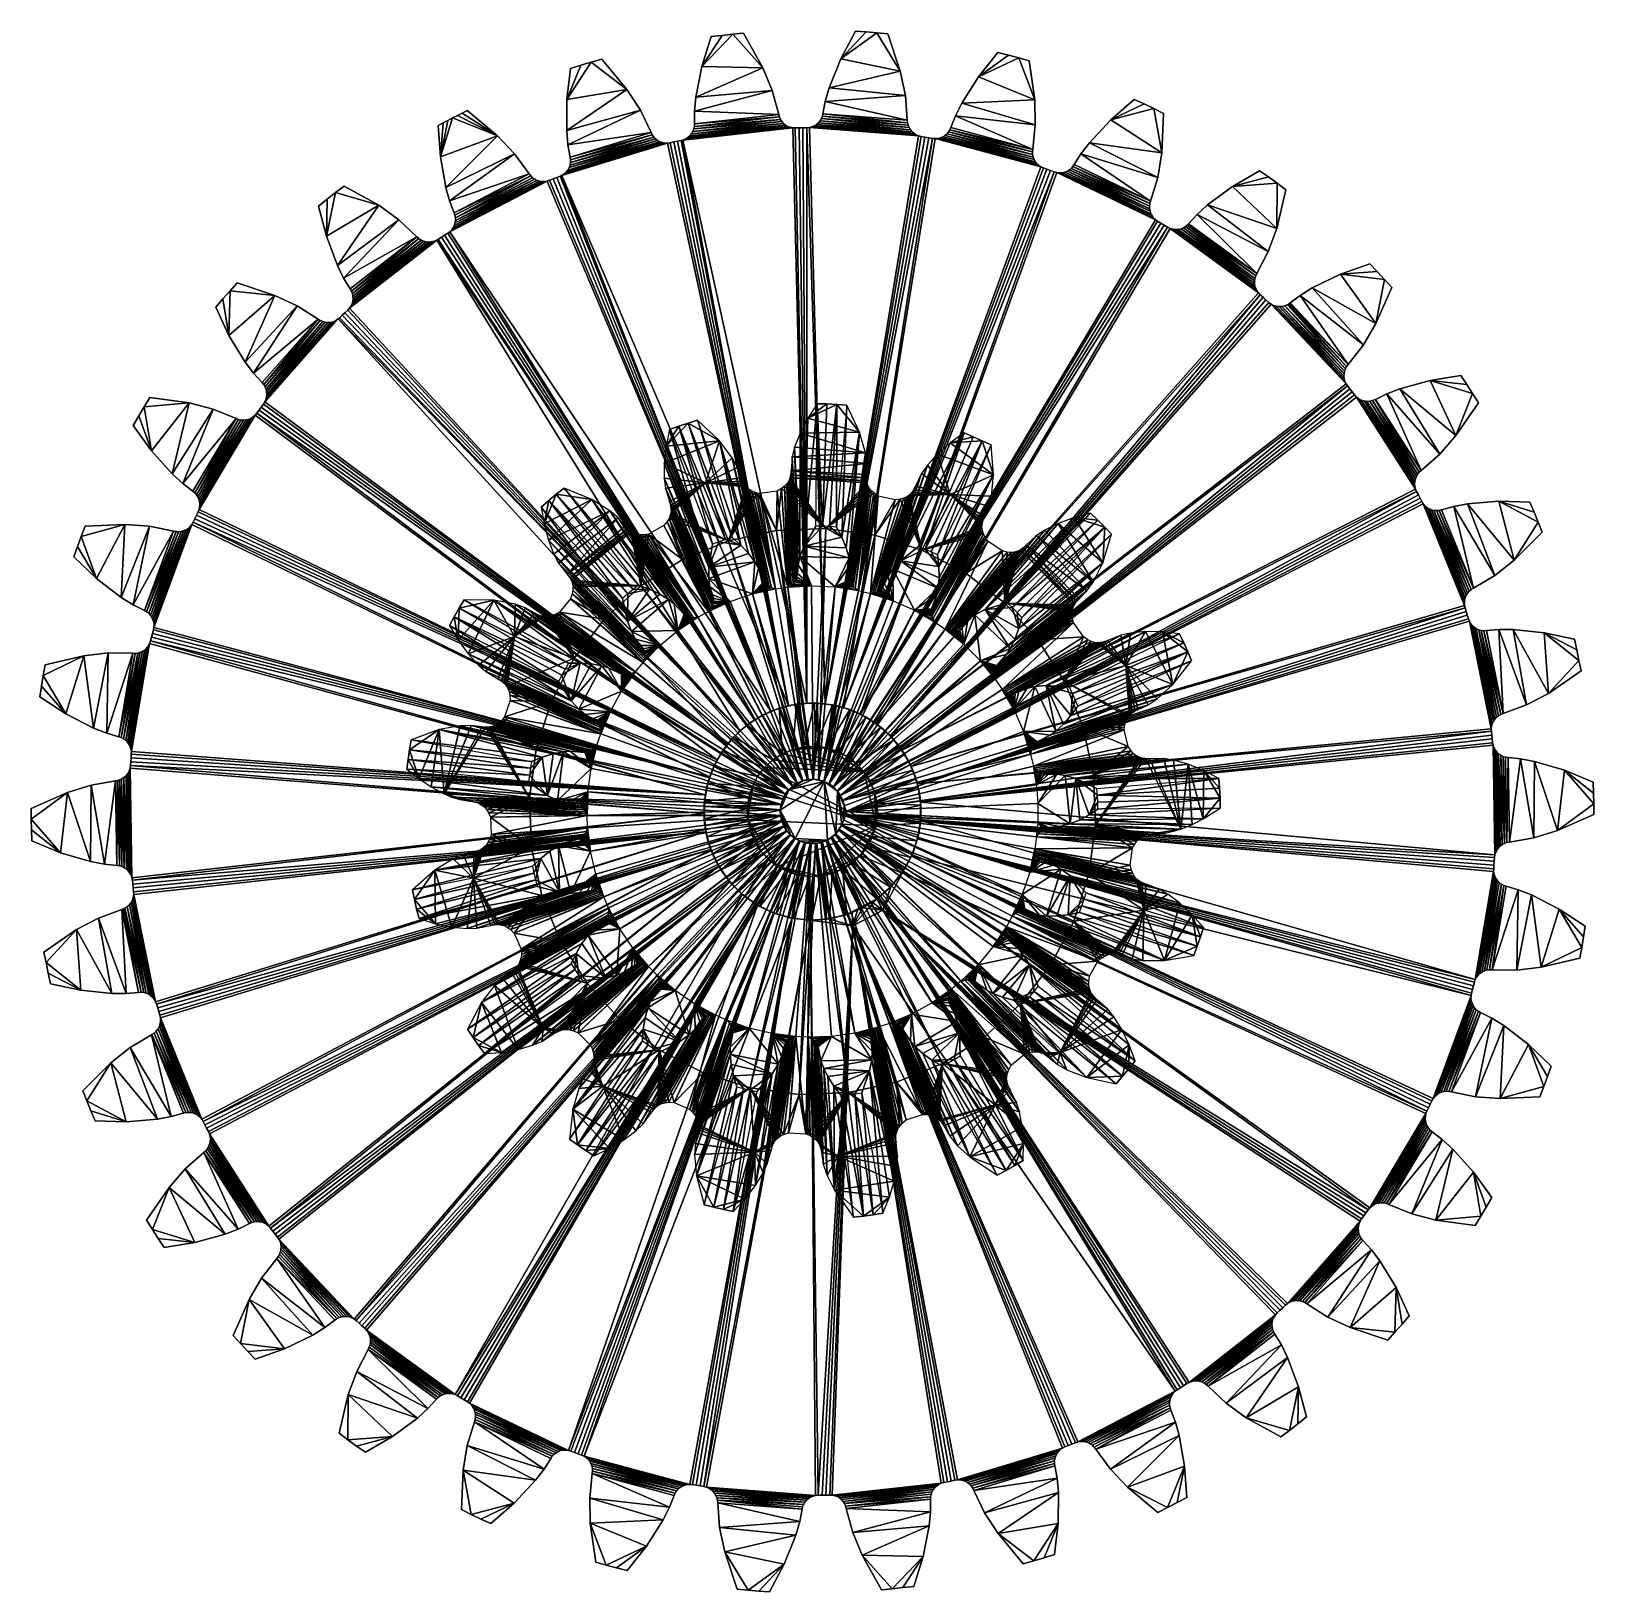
# Model space of a CAD drawing. Header units: metres. Extents: x -0.036 to 0.036, y -0.0359 to 0.0359.
import ezdxf

# ---------------------------------------------------------------- set-up
doc = ezdxf.new("R2010")
doc.units = ezdxf.units.M

msp = doc.modelspace()

# ---------------------------------------------------------------- linework, layer by layer
at = {"color": 254}
for points in [[(-0.003674, 0.035812, 0.03), (-0.004169, 0.035758, 0.03), (-0.005093, 0.034325, 0.03)], [(-0.002291, 0.034266, 0.03), (-0.003674, 0.035812, 0.03), (-0.005093, 0.034325, 0.03)], [(-0.003674, 0.035812), (-0.004169, 0.035758), (-0.005093, 0.034325)], [(-0.002291, 0.034266), (-0.003674, 0.035812), (-0.005093, 0.034325)], [(-0.004169, 0.035758, 0.03), (-0.004664, 0.035697, 0.03), (-0.005093, 0.034325, 0.03)], [(-0.004169, 0.035758), (-0.004664, 0.035697), (-0.005093, 0.034325)], [(-0.004664, 0.035697, 0.03), (-0.005093, 0.034325), (-0.004664, 0.035697)], [(-0.004664, 0.035697, 0.03), (-0.005093, 0.034325, 0.03), (-0.005093, 0.034325)], [(-0.004664, 0.035697), (-0.004664, 0.035697, 0.03), (-0.004169, 0.035758, 0.03)], [(-0.004169, 0.035758), (-0.004664, 0.035697), (-0.004169, 0.035758, 0.03)], [(-0.003674, 0.035812), (-0.004169, 0.035758, 0.03), (-0.003674, 0.035812, 0.03)], [(-0.003674, 0.035812), (-0.004169, 0.035758), (-0.004169, 0.035758, 0.03)], [(-0.003178, 0.035859), (-0.003674, 0.035812, 0.03), (-0.003178, 0.035859, 0.03)], [(-0.003178, 0.035859), (-0.003674, 0.035812), (-0.003674, 0.035812, 0.03)], [(-0.002291, 0.034266, 0.03), (-0.003178, 0.035859, 0.03), (-0.003674, 0.035812, 0.03)], [(-0.002291, 0.034266), (-0.003178, 0.035859), (-0.003674, 0.035812)], [(-0.002291, 0.034266, 0.03), (-0.003178, 0.035859, 0.03), (-0.003178, 0.035859)], [(-0.002291, 0.034266, 0.03), (-0.003178, 0.035859), (-0.002291, 0.034266)], [(0.002472, 0.035915, 0.03), (0.001975, 0.035946, 0.03), (0.001301, 0.034677, 0.03)], [(0.002472, 0.035915), (0.001975, 0.035946), (0.001301, 0.034677)], [(0.001975, 0.035946, 0.03), (0.001301, 0.034677), (0.001975, 0.035946)], [(0.001975, 0.035946, 0.03), (0.001301, 0.034677, 0.03), (0.001301, 0.034677)], [(0.002969, 0.035877, 0.03), (0.002472, 0.035915, 0.03), (0.001301, 0.034677, 0.03)], [(0.002969, 0.035877), (0.002472, 0.035915), (0.001301, 0.034677)], [(0.004044, 0.034103, 0.03), (0.002969, 0.035877, 0.03), (0.001301, 0.034677, 0.03)], [(0.004044, 0.034103), (0.002969, 0.035877), (0.001301, 0.034677)], [(0.001975, 0.035946), (0.001975, 0.035946, 0.03), (0.002472, 0.035915, 0.03)], [(0.002472, 0.035915), (0.001975, 0.035946), (0.002472, 0.035915, 0.03)], [(0.002472, 0.035915), (0.002472, 0.035915, 0.03), (0.002969, 0.035877, 0.03)], [(0.002969, 0.035877), (0.002472, 0.035915), (0.002969, 0.035877, 0.03)], [(0.003465, 0.035833), (0.002969, 0.035877, 0.03), (0.003465, 0.035833, 0.03)], [(0.003465, 0.035833), (0.002969, 0.035877), (0.002969, 0.035877, 0.03)], [(0.004044, 0.034103, 0.03), (0.003465, 0.035833, 0.03), (0.002969, 0.035877, 0.03)], [(0.004044, 0.034103), (0.003465, 0.035833), (0.002969, 0.035877)], [(0.004044, 0.034103, 0.03), (0.003465, 0.035833, 0.03), (0.003465, 0.035833)], [(0.004044, 0.034103, 0.03), (0.003465, 0.035833), (0.004044, 0.034103)], [(-0.009713, 0.034665), (-0.010192, 0.034527, 0.03), (-0.009713, 0.034665, 0.03)], [(-0.009713, 0.034665), (-0.010192, 0.034527), (-0.010192, 0.034527, 0.03)], [(-0.008548, 0.033261, 0.03), (-0.009713, 0.034665, 0.03), (-0.010192, 0.034527, 0.03)], [(-0.008548, 0.033261), (-0.009713, 0.034665), (-0.010192, 0.034527)], [(-0.008548, 0.033261, 0.03), (-0.009713, 0.034665, 0.03), (-0.009713, 0.034665)], [(-0.008548, 0.033261, 0.03), (-0.009713, 0.034665), (-0.008548, 0.033261)], [(0.004044, 0.034103, 0.03), (0.001301, 0.034677, 0.03), (0.000769, 0.033343, 0.03)], [(0.004044, 0.034103), (0.001301, 0.034677), (0.000769, 0.033343)], [(0.001301, 0.034677, 0.03), (0.000769, 0.033343), (0.001301, 0.034677)], [(0.001301, 0.034677, 0.03), (0.000769, 0.033343, 0.03), (0.000769, 0.033343)], [(0.009029, 0.034849, 0.03), (0.008546, 0.034971, 0.03), (0.007651, 0.033847, 0.03)], [(0.009029, 0.034849), (0.008546, 0.034971), (0.007651, 0.033847)], [(0.008546, 0.034971, 0.03), (0.007651, 0.033847), (0.008546, 0.034971)], [(0.008546, 0.034971, 0.03), (0.007651, 0.033847, 0.03), (0.007651, 0.033847)], [(0.009511, 0.034721, 0.03), (0.009029, 0.034849, 0.03), (0.007651, 0.033847, 0.03)], [(0.009511, 0.034721), (0.009029, 0.034849), (0.007651, 0.033847)], [(0.010242, 0.032779, 0.03), (0.009511, 0.034721, 0.03), (0.007651, 0.033847, 0.03)], [(0.010242, 0.032779), (0.009511, 0.034721), (0.007651, 0.033847)], [(0.008546, 0.034971), (0.008546, 0.034971, 0.03), (0.009029, 0.034849, 0.03)], [(0.009029, 0.034849), (0.008546, 0.034971), (0.009029, 0.034849, 0.03)], [(0.009029, 0.034849), (0.009029, 0.034849, 0.03), (0.009511, 0.034721, 0.03)], [(0.009511, 0.034721), (0.009029, 0.034849), (0.009511, 0.034721, 0.03)], [(0.009511, 0.034721), (0.009511, 0.034721, 0.03), (0.009991, 0.034586, 0.03)], [(0.009991, 0.034586), (0.009511, 0.034721), (0.009991, 0.034586, 0.03)], [(0.010242, 0.032779, 0.03), (0.009991, 0.034586, 0.03), (0.009511, 0.034721, 0.03)], [(0.010242, 0.032779), (0.009991, 0.034586), (0.009511, 0.034721)], [(0.010242, 0.032779, 0.03), (0.009991, 0.034586, 0.03), (0.009991, 0.034586)], [(0.010242, 0.032779, 0.03), (0.009991, 0.034586), (0.010242, 0.032779)], [(-0.010192, 0.034527, 0.03), (-0.010669, 0.034383, 0.03), (-0.011313, 0.032805, 0.03)], [(-0.008548, 0.033261, 0.03), (-0.010192, 0.034527, 0.03), (-0.011313, 0.032805, 0.03)], [(-0.010192, 0.034527), (-0.010669, 0.034383), (-0.011313, 0.032805)], [(-0.008548, 0.033261), (-0.010192, 0.034527), (-0.011313, 0.032805)], [(-0.010669, 0.034383, 0.03), (-0.011144, 0.034232, 0.03), (-0.011313, 0.032805, 0.03)], [(-0.010669, 0.034383), (-0.011144, 0.034232), (-0.011313, 0.032805)], [(-0.011313, 0.032805, 0.03), (-0.011313, 0.032805), (-0.011144, 0.034232)], [(-0.011144, 0.034232, 0.03), (-0.011313, 0.032805, 0.03), (-0.011144, 0.034232)], [(-0.011144, 0.034232), (-0.011144, 0.034232, 0.03), (-0.010669, 0.034383, 0.03)], [(-0.010669, 0.034383), (-0.011144, 0.034232), (-0.010669, 0.034383, 0.03)], [(-0.010192, 0.034527), (-0.010669, 0.034383, 0.03), (-0.010192, 0.034527, 0.03)], [(-0.010192, 0.034527), (-0.010669, 0.034383), (-0.010669, 0.034383, 0.03)], [(-0.002291, 0.034266, 0.03), (-0.005093, 0.034325, 0.03), (-0.005371, 0.032916, 0.03)], [(-0.002291, 0.034266), (-0.005093, 0.034325), (-0.005371, 0.032916)], [(-0.005093, 0.034325, 0.03), (-0.005371, 0.032916), (-0.005093, 0.034325)], [(-0.005093, 0.034325, 0.03), (-0.005371, 0.032916, 0.03), (-0.005371, 0.032916)], [(-0.001855, 0.033212, 0.03), (-0.002291, 0.034266, 0.03), (-0.005371, 0.032916, 0.03)], [(-0.001855, 0.033212), (-0.002291, 0.034266), (-0.005371, 0.032916)], [(-0.001855, 0.033212, 0.03), (-0.002291, 0.034266), (-0.001855, 0.033212)], [(-0.001855, 0.033212, 0.03), (-0.002291, 0.034266, 0.03), (-0.002291, 0.034266)], [(0.004279, 0.032987, 0.03), (0.004044, 0.034103, 0.03), (0.000769, 0.033343, 0.03)], [(0.004279, 0.032987), (0.004044, 0.034103), (0.000769, 0.033343)], [(0.004279, 0.032987, 0.03), (0.004044, 0.034103), (0.004279, 0.032987)], [(0.004279, 0.032987, 0.03), (0.004044, 0.034103, 0.03), (0.004044, 0.034103)], [(0.010242, 0.032779, 0.03), (0.007651, 0.033847, 0.03), (0.006883, 0.032634, 0.03)], [(0.010242, 0.032779), (0.007651, 0.033847), (0.006883, 0.032634)], [(0.007651, 0.033847, 0.03), (0.006883, 0.032634), (0.007651, 0.033847)], [(0.007651, 0.033847, 0.03), (0.006883, 0.032634, 0.03), (0.006883, 0.032634)], [(-0.008548, 0.033261, 0.03), (-0.011313, 0.032805, 0.03), (-0.011328, 0.031369, 0.03)], [(-0.007926, 0.032306, 0.03), (-0.008548, 0.033261, 0.03), (-0.011328, 0.031369, 0.03)], [(-0.008548, 0.033261), (-0.011313, 0.032805), (-0.011328, 0.031369)], [(-0.007926, 0.032306), (-0.008548, 0.033261), (-0.011328, 0.031369)], [(-0.007926, 0.032306, 0.03), (-0.008548, 0.033261), (-0.007926, 0.032306)], [(-0.007926, 0.032306, 0.03), (-0.008548, 0.033261, 0.03), (-0.008548, 0.033261)], [(-0.001855, 0.033212, 0.03), (-0.005371, 0.032916, 0.03), (-0.005431, 0.032267, 0.03)], [(-0.001558, 0.032112, 0.03), (-0.001855, 0.033212, 0.03), (-0.005431, 0.032267, 0.03)], [(-0.001855, 0.033212), (-0.005371, 0.032916), (-0.005431, 0.032267)], [(-0.001558, 0.032112), (-0.001855, 0.033212), (-0.005431, 0.032267)], [(-0.001558, 0.032112, 0.03), (-0.001855, 0.033212), (-0.001558, 0.032112)], [(-0.001558, 0.032112, 0.03), (-0.001855, 0.033212, 0.03), (-0.001855, 0.033212)], [(0.004279, 0.032987, 0.03), (0.000769, 0.033343, 0.03), (0.000591, 0.032716, 0.03)], [(0.004279, 0.032987), (0.000769, 0.033343), (0.000591, 0.032716)], [(0.000769, 0.033343, 0.03), (0.000591, 0.032716), (0.000769, 0.033343)], [(0.000769, 0.033343, 0.03), (0.000591, 0.032716, 0.03), (0.000591, 0.032716)], [(-0.011313, 0.032805, 0.03), (-0.011328, 0.031369), (-0.011313, 0.032805)], [(-0.011313, 0.032805, 0.03), (-0.011328, 0.031369, 0.03), (-0.011328, 0.031369)], [(-0.005371, 0.032916, 0.03), (-0.005431, 0.032267), (-0.005371, 0.032916)], [(-0.005371, 0.032916, 0.03), (-0.005431, 0.032267, 0.03), (-0.005431, 0.032267)], [(0.004369, 0.031852, 0.03), (0.000591, 0.032716, 0.03), (0.000482, 0.032146, 0.03)], [(0.004369, 0.031852), (0.000591, 0.032716), (0.000482, 0.032146)], [(0.000591, 0.032716, 0.03), (0.000482, 0.032146, 0.03), (0.000482, 0.032146)], [(0.000591, 0.032716, 0.03), (0.000482, 0.032146), (0.000591, 0.032716)], [(0.004369, 0.031852, 0.03), (0.004279, 0.032987, 0.03), (0.000591, 0.032716, 0.03)], [(0.004369, 0.031852), (0.004279, 0.032987), (0.000591, 0.032716)], [(0.004369, 0.031852, 0.03), (0.004279, 0.032987), (0.004369, 0.031852)], [(0.004369, 0.031852, 0.03), (0.004279, 0.032987, 0.03), (0.004279, 0.032987)], [(0.010268, 0.031639, 0.03), (0.006883, 0.032634, 0.03), (0.006592, 0.03205, 0.03)], [(0.010268, 0.031639), (0.006883, 0.032634), (0.006592, 0.03205)], [(0.006883, 0.032634, 0.03), (0.006592, 0.03205), (0.006883, 0.032634)], [(0.006883, 0.032634, 0.03), (0.006592, 0.03205, 0.03), (0.006592, 0.03205)], [(0.010268, 0.031639, 0.03), (0.010242, 0.032779, 0.03), (0.006883, 0.032634, 0.03)], [(0.010268, 0.031639), (0.010242, 0.032779), (0.006883, 0.032634)], [(0.010268, 0.031639, 0.03), (0.010242, 0.032779), (0.010268, 0.031639)], [(0.010268, 0.031639, 0.03), (0.010242, 0.032779, 0.03), (0.010242, 0.032779)], [(0.015279, 0.032597, 0.03), (0.014826, 0.032805, 0.03), (0.01374, 0.031865, 0.03)], [(0.015279, 0.032597), (0.014826, 0.032805), (0.01374, 0.031865)], [(0.014826, 0.032805, 0.03), (0.01374, 0.031865), (0.014826, 0.032805)], [(0.014826, 0.032805, 0.03), (0.01374, 0.031865, 0.03), (0.01374, 0.031865)], [(0.015729, 0.032382, 0.03), (0.015279, 0.032597, 0.03), (0.01374, 0.031865, 0.03)], [(0.015729, 0.032382), (0.015279, 0.032597), (0.01374, 0.031865)], [(0.014826, 0.032805), (0.014826, 0.032805, 0.03), (0.015279, 0.032597, 0.03)], [(0.015279, 0.032597), (0.014826, 0.032805), (0.015279, 0.032597, 0.03)], [(0.015729, 0.032382), (0.015279, 0.032597, 0.03), (0.015729, 0.032382, 0.03)], [(0.015729, 0.032382), (0.015279, 0.032597), (0.015279, 0.032597, 0.03)], [(-0.017025, 0.03172), (-0.017244, 0.031601, 0.03), (-0.017025, 0.03172, 0.03)], [(-0.017025, 0.03172), (-0.017244, 0.031601), (-0.017244, 0.031601, 0.03)], [(-0.017148, 0.030168, 0.03), (-0.017025, 0.03172, 0.03), (-0.017244, 0.031601, 0.03)], [(-0.017148, 0.030168), (-0.017025, 0.03172), (-0.017244, 0.031601)], [(-0.017148, 0.030168, 0.03), (-0.016584, 0.031953, 0.03), (-0.016805, 0.031837, 0.03)], [(-0.014515, 0.031124, 0.03), (-0.016584, 0.031953, 0.03), (-0.017148, 0.030168, 0.03)], [(-0.017148, 0.030168), (-0.016584, 0.031953), (-0.016805, 0.031837)], [(-0.014515, 0.031124), (-0.016584, 0.031953), (-0.017148, 0.030168)], [(-0.017148, 0.030168, 0.03), (-0.016805, 0.031837, 0.03), (-0.017025, 0.03172, 0.03)], [(-0.017148, 0.030168), (-0.016805, 0.031837), (-0.017025, 0.03172)], [(-0.016805, 0.031837), (-0.017025, 0.03172, 0.03), (-0.016805, 0.031837, 0.03)], [(-0.016805, 0.031837), (-0.017025, 0.03172), (-0.017025, 0.03172, 0.03)], [(-0.016584, 0.031953), (-0.016805, 0.031837, 0.03), (-0.016584, 0.031953, 0.03)], [(-0.016584, 0.031953), (-0.016805, 0.031837), (-0.016805, 0.031837, 0.03)], [(-0.016363, 0.032067), (-0.016584, 0.031953), (-0.016584, 0.031953, 0.03)], [(-0.016363, 0.032067), (-0.016584, 0.031953, 0.03), (-0.016363, 0.032067, 0.03)], [(-0.014515, 0.031124, 0.03), (-0.016363, 0.032067, 0.03), (-0.016584, 0.031953, 0.03)], [(-0.014515, 0.031124), (-0.016363, 0.032067), (-0.016584, 0.031953)], [(-0.016363, 0.032067), (-0.016363, 0.032067, 0.03), (-0.01614, 0.032179, 0.03)], [(-0.01614, 0.032179), (-0.016363, 0.032067), (-0.01614, 0.032179, 0.03)], [(-0.014515, 0.031124, 0.03), (-0.01614, 0.032179, 0.03), (-0.016363, 0.032067, 0.03)], [(-0.014515, 0.031124), (-0.01614, 0.032179), (-0.016363, 0.032067)], [(-0.015917, 0.03229), (-0.01614, 0.032179, 0.03), (-0.015917, 0.03229, 0.03)], [(-0.015917, 0.03229), (-0.01614, 0.032179), (-0.01614, 0.032179, 0.03)], [(-0.014515, 0.031124, 0.03), (-0.015917, 0.03229, 0.03), (-0.01614, 0.032179, 0.03)], [(-0.014515, 0.031124), (-0.015917, 0.03229), (-0.01614, 0.032179)], [(-0.014515, 0.031124, 0.03), (-0.015917, 0.03229, 0.03), (-0.015917, 0.03229)], [(-0.014515, 0.031124, 0.03), (-0.015917, 0.03229), (-0.014515, 0.031124)], [(-0.007926, 0.032306, 0.03), (-0.011328, 0.031369, 0.03), (-0.011267, 0.03072, 0.03)], [(-0.007926, 0.032306), (-0.011328, 0.031369), (-0.011267, 0.03072)], [(-0.007432, 0.031279, 0.03), (-0.007926, 0.032306, 0.03), (-0.011267, 0.03072, 0.03)], [(-0.007432, 0.031279), (-0.007926, 0.032306), (-0.011267, 0.03072)], [(-0.007432, 0.031279, 0.03), (-0.007926, 0.032306), (-0.007432, 0.031279)], [(-0.007432, 0.031279, 0.03), (-0.007926, 0.032306, 0.03), (-0.007926, 0.032306)], [(-0.001335, 0.031699, 0.03), (-0.005508, 0.031331, 0.03), (-0.005569, 0.031225, 0.03)], [(-0.001242, 0.031624, 0.03), (-0.001335, 0.031699, 0.03), (-0.005569, 0.031225, 0.03)], [(-0.001335, 0.031699), (-0.005508, 0.031331), (-0.005569, 0.031225)], [(-0.001242, 0.031624), (-0.001335, 0.031699), (-0.005569, 0.031225)], [(-0.001414, 0.031788, 0.03), (-0.005464, 0.031445, 0.03), (-0.005508, 0.031331, 0.03)], [(-0.001335, 0.031699, 0.03), (-0.001414, 0.031788, 0.03), (-0.005508, 0.031331, 0.03)], [(-0.001414, 0.031788), (-0.005464, 0.031445), (-0.005508, 0.031331)], [(-0.001335, 0.031699), (-0.001414, 0.031788), (-0.005508, 0.031331)], [(-0.001479, 0.031888, 0.03), (-0.005439, 0.031565, 0.03), (-0.005464, 0.031445, 0.03)], [(-0.001414, 0.031788, 0.03), (-0.001479, 0.031888, 0.03), (-0.005464, 0.031445, 0.03)], [(-0.001479, 0.031888), (-0.005439, 0.031565), (-0.005464, 0.031445)], [(-0.001414, 0.031788), (-0.001479, 0.031888), (-0.005464, 0.031445)], [(-0.001528, 0.031997, 0.03), (-0.005433, 0.031687, 0.03), (-0.005439, 0.031565, 0.03)], [(-0.001479, 0.031888, 0.03), (-0.001528, 0.031997, 0.03), (-0.005439, 0.031565, 0.03)], [(-0.001528, 0.031997), (-0.005433, 0.031687), (-0.005439, 0.031565)], [(-0.001479, 0.031888), (-0.001528, 0.031997), (-0.005439, 0.031565)], [(-0.005439, 0.031565, 0.03), (-0.005439, 0.031565), (-0.005433, 0.031687)], [(-0.005433, 0.031687, 0.03), (-0.005439, 0.031565, 0.03), (-0.005433, 0.031687)], [(-0.001558, 0.032112, 0.03), (-0.005431, 0.032267, 0.03), (-0.005433, 0.031687, 0.03)], [(-0.001558, 0.032112), (-0.005431, 0.032267), (-0.005433, 0.031687)], [(-0.005431, 0.032267, 0.03), (-0.005433, 0.031687, 0.03), (-0.005433, 0.031687)], [(-0.005431, 0.032267, 0.03), (-0.005433, 0.031687), (-0.005431, 0.032267)], [(-0.001528, 0.031997, 0.03), (-0.001558, 0.032112, 0.03), (-0.005433, 0.031687, 0.03)], [(-0.001528, 0.031997), (-0.001558, 0.032112), (-0.005433, 0.031687)], [(-0.001528, 0.031997, 0.03), (-0.001558, 0.032112, 0.03), (-0.001558, 0.032112)], [(-0.001528, 0.031997, 0.03), (-0.001558, 0.032112), (-0.001528, 0.031997)], [(-0.001479, 0.031888, 0.03), (-0.001528, 0.031997), (-0.001479, 0.031888)], [(-0.001479, 0.031888, 0.03), (-0.001528, 0.031997, 0.03), (-0.001528, 0.031997)], [(-0.001479, 0.031888, 0.03), (-0.001479, 0.031888), (-0.001414, 0.031788)], [(-0.001414, 0.031788, 0.03), (-0.001479, 0.031888, 0.03), (-0.001414, 0.031788)], [(-0.001335, 0.031699, 0.03), (-0.001414, 0.031788), (-0.001335, 0.031699)], [(-0.001335, 0.031699, 0.03), (-0.001414, 0.031788, 0.03), (-0.001414, 0.031788)], [(-0.001335, 0.031699, 0.03), (-0.001335, 0.031699), (-0.001242, 0.031624)], [(-0.001242, 0.031624, 0.03), (-0.001335, 0.031699, 0.03), (-0.001242, 0.031624)], [(0.000272, 0.031726, 0.03), (0.000181, 0.031647), (0.000272, 0.031726)], [(0.000272, 0.031726, 0.03), (0.000181, 0.031647, 0.03), (0.000181, 0.031647)], [(0.00459, 0.031314, 0.03), (0.000272, 0.031726, 0.03), (0.000181, 0.031647, 0.03)], [(0.00459, 0.031314), (0.000272, 0.031726), (0.000181, 0.031647)], [(0.000348, 0.031817, 0.03), (0.000272, 0.031726), (0.000348, 0.031817)], [(0.000348, 0.031817, 0.03), (0.000272, 0.031726, 0.03), (0.000272, 0.031726)], [(0.004513, 0.031405, 0.03), (0.000348, 0.031817, 0.03), (0.000272, 0.031726, 0.03)], [(0.004513, 0.031405), (0.000348, 0.031817), (0.000272, 0.031726)], [(0.00459, 0.031314, 0.03), (0.004513, 0.031405, 0.03), (0.000272, 0.031726, 0.03)], [(0.00459, 0.031314), (0.004513, 0.031405), (0.000272, 0.031726)], [(0.00041, 0.031919, 0.03), (0.000348, 0.031817), (0.00041, 0.031919)], [(0.00041, 0.031919, 0.03), (0.000348, 0.031817, 0.03), (0.000348, 0.031817)], [(0.004451, 0.031506, 0.03), (0.00041, 0.031919, 0.03), (0.000348, 0.031817, 0.03)], [(0.004451, 0.031506), (0.00041, 0.031919), (0.000348, 0.031817)], [(0.004513, 0.031405, 0.03), (0.004451, 0.031506, 0.03), (0.000348, 0.031817, 0.03)], [(0.004513, 0.031405), (0.004451, 0.031506), (0.000348, 0.031817)], [(0.00041, 0.031919, 0.03), (0.00041, 0.031919), (0.000455, 0.03203)], [(0.000455, 0.03203, 0.03), (0.00041, 0.031919, 0.03), (0.000455, 0.03203)], [(0.004405, 0.031617, 0.03), (0.000455, 0.03203, 0.03), (0.00041, 0.031919, 0.03)], [(0.004405, 0.031617), (0.000455, 0.03203), (0.00041, 0.031919)], [(0.004451, 0.031506, 0.03), (0.004405, 0.031617, 0.03), (0.00041, 0.031919, 0.03)], [(0.004451, 0.031506), (0.004405, 0.031617), (0.00041, 0.031919)], [(0.000482, 0.032146, 0.03), (0.000455, 0.03203), (0.000482, 0.032146)], [(0.000482, 0.032146, 0.03), (0.000455, 0.03203, 0.03), (0.000455, 0.03203)], [(0.004378, 0.031733, 0.03), (0.000482, 0.032146, 0.03), (0.000455, 0.03203, 0.03)], [(0.004378, 0.031733), (0.000482, 0.032146), (0.000455, 0.03203)], [(0.004405, 0.031617, 0.03), (0.004378, 0.031733, 0.03), (0.000455, 0.03203, 0.03)], [(0.004405, 0.031617), (0.004378, 0.031733), (0.000455, 0.03203)], [(0.004378, 0.031733, 0.03), (0.004369, 0.031852, 0.03), (0.000482, 0.032146, 0.03)], [(0.004378, 0.031733), (0.004369, 0.031852), (0.000482, 0.032146)], [(0.004378, 0.031733, 0.03), (0.004369, 0.031852, 0.03), (0.004369, 0.031852)], [(0.004378, 0.031733, 0.03), (0.004369, 0.031852), (0.004378, 0.031733)], [(0.004405, 0.031617, 0.03), (0.004378, 0.031733), (0.004405, 0.031617)], [(0.004405, 0.031617, 0.03), (0.004378, 0.031733, 0.03), (0.004378, 0.031733)], [(0.010147, 0.030506, 0.03), (0.006592, 0.03205, 0.03), (0.00638, 0.03151, 0.03)], [(0.010147, 0.030506), (0.006592, 0.03205), (0.00638, 0.03151)], [(0.006592, 0.03205, 0.03), (0.00638, 0.03151, 0.03), (0.00638, 0.03151)], [(0.006592, 0.03205, 0.03), (0.00638, 0.03151), (0.006592, 0.03205)], [(0.010147, 0.030506, 0.03), (0.010268, 0.031639, 0.03), (0.006592, 0.03205, 0.03)], [(0.010147, 0.030506), (0.010268, 0.031639), (0.006592, 0.03205)], [(0.01609, 0.030339, 0.03), (0.01374, 0.031865, 0.03), (0.012762, 0.030813, 0.03)], [(0.01609, 0.030339), (0.01374, 0.031865), (0.012762, 0.030813)], [(0.01374, 0.031865, 0.03), (0.012762, 0.030813), (0.01374, 0.031865)], [(0.01374, 0.031865, 0.03), (0.012762, 0.030813, 0.03), (0.012762, 0.030813)], [(0.01609, 0.030339, 0.03), (0.015729, 0.032382, 0.03), (0.01374, 0.031865, 0.03)], [(0.01609, 0.030339), (0.015729, 0.032382), (0.01374, 0.031865)], [(0.016176, 0.032161), (0.015729, 0.032382, 0.03), (0.016176, 0.032161, 0.03)], [(0.016176, 0.032161), (0.015729, 0.032382), (0.015729, 0.032382, 0.03)], [(0.01609, 0.030339, 0.03), (0.016176, 0.032161, 0.03), (0.015729, 0.032382, 0.03)], [(0.01609, 0.030339), (0.016176, 0.032161), (0.015729, 0.032382)], [(0.01609, 0.030339, 0.03), (0.016176, 0.032161, 0.03), (0.016176, 0.032161)], [(0.01609, 0.030339, 0.03), (0.016176, 0.032161), (0.01609, 0.030339)], [(-0.017244, 0.031601, 0.03), (-0.017148, 0.030168), (-0.017244, 0.031601)], [(-0.017244, 0.031601, 0.03), (-0.017148, 0.030168, 0.03), (-0.017148, 0.030168)], [(-0.014515, 0.031124, 0.03), (-0.017148, 0.030168, 0.03), (-0.016899, 0.028753, 0.03)], [(-0.014515, 0.031124), (-0.017148, 0.030168), (-0.016899, 0.028753)], [(-0.013727, 0.030299, 0.03), (-0.014515, 0.031124, 0.03), (-0.016899, 0.028753, 0.03)], [(-0.013727, 0.030299), (-0.014515, 0.031124), (-0.016899, 0.028753)], [(-0.013727, 0.030299, 0.03), (-0.014515, 0.031124), (-0.013727, 0.030299)], [(-0.013727, 0.030299, 0.03), (-0.014515, 0.031124, 0.03), (-0.014515, 0.031124)], [(-0.011328, 0.031369, 0.03), (-0.011267, 0.03072), (-0.011328, 0.031369)], [(-0.011328, 0.031369, 0.03), (-0.011267, 0.03072, 0.03), (-0.011267, 0.03072)], [(-0.007432, 0.031279, 0.03), (-0.011267, 0.03072, 0.03), (-0.011163, 0.030149, 0.03)], [(-0.007432, 0.031279), (-0.011267, 0.03072), (-0.011163, 0.030149)], [(-0.007231, 0.030987, 0.03), (-0.011149, 0.029902, 0.03), (-0.011173, 0.029779, 0.03)], [(-0.007137, 0.030914, 0.03), (-0.007231, 0.030987, 0.03), (-0.011173, 0.029779, 0.03)], [(-0.007231, 0.030987), (-0.011149, 0.029902), (-0.011173, 0.029779)], [(-0.007137, 0.030914), (-0.007231, 0.030987), (-0.011173, 0.029779)], [(-0.007381, 0.031171, 0.03), (-0.007432, 0.031279, 0.03), (-0.011163, 0.030149, 0.03)], [(-0.007381, 0.031171), (-0.007432, 0.031279), (-0.011163, 0.030149)], [(-0.007381, 0.031171, 0.03), (-0.011163, 0.030149, 0.03), (-0.011146, 0.030026, 0.03)], [(-0.007381, 0.031171), (-0.011163, 0.030149), (-0.011146, 0.030026)], [(-0.007313, 0.031073, 0.03), (-0.011146, 0.030026, 0.03), (-0.011149, 0.029902, 0.03)], [(-0.007231, 0.030987, 0.03), (-0.007313, 0.031073, 0.03), (-0.011149, 0.029902, 0.03)], [(-0.007313, 0.031073), (-0.011146, 0.030026), (-0.011149, 0.029902)], [(-0.007231, 0.030987), (-0.007313, 0.031073), (-0.011149, 0.029902)], [(-0.007313, 0.031073, 0.03), (-0.007381, 0.031171, 0.03), (-0.011146, 0.030026, 0.03)], [(-0.007313, 0.031073), (-0.007381, 0.031171), (-0.011146, 0.030026)], [(-0.007432, 0.031279, 0.03), (-0.007432, 0.031279), (-0.007381, 0.031171)], [(-0.007381, 0.031171, 0.03), (-0.007432, 0.031279, 0.03), (-0.007381, 0.031171)], [(-0.007313, 0.031073, 0.03), (-0.007381, 0.031171), (-0.007313, 0.031073)], [(-0.007313, 0.031073, 0.03), (-0.007381, 0.031171, 0.03), (-0.007381, 0.031171)], [(-0.007231, 0.030987, 0.03), (-0.007313, 0.031073), (-0.007231, 0.030987)], [(-0.007231, 0.030987, 0.03), (-0.007313, 0.031073, 0.03), (-0.007313, 0.031073)], [(-0.007137, 0.030914, 0.03), (-0.007231, 0.030987), (-0.007137, 0.030914)], [(-0.007137, 0.030914, 0.03), (-0.007231, 0.030987, 0.03), (-0.007231, 0.030987)], [(-0.000911, 0.031496, 0.03), (-0.005908, 0.030955, 0.03), (-0.005977, 0.030931, 0.03)], [(-0.000261, 0.004993, 0.03), (-0.000911, 0.031496, 0.03), (-0.005977, 0.030931, 0.03)], [(-0.000911, 0.031496), (-0.005908, 0.030955), (-0.005977, 0.030931)], [(-0.000261, 0.004993), (-0.000911, 0.031496), (-0.005977, 0.030931)], [(-0.001028, 0.031521, 0.03), (-0.005843, 0.030985, 0.03), (-0.005908, 0.030955, 0.03)], [(-0.000911, 0.031496, 0.03), (-0.001028, 0.031521, 0.03), (-0.005908, 0.030955, 0.03)], [(-0.001028, 0.031521), (-0.005843, 0.030985), (-0.005908, 0.030955)], [(-0.000911, 0.031496), (-0.001028, 0.031521), (-0.005908, 0.030955)], [(-0.005843, 0.030985, 0.03), (-0.005908, 0.030955), (-0.005843, 0.030985)], [(-0.005843, 0.030985, 0.03), (-0.005908, 0.030955, 0.03), (-0.005908, 0.030955)], [(-0.001028, 0.031521, 0.03), (-0.005739, 0.03105, 0.03), (-0.005843, 0.030985, 0.03)], [(-0.001028, 0.031521), (-0.005739, 0.03105), (-0.005843, 0.030985)], [(-0.005739, 0.03105, 0.03), (-0.005843, 0.030985, 0.03), (-0.005843, 0.030985)], [(-0.005739, 0.03105, 0.03), (-0.005843, 0.030985), (-0.005739, 0.03105)], [(-0.001139, 0.031564, 0.03), (-0.005647, 0.031131, 0.03), (-0.005739, 0.03105, 0.03)], [(-0.001028, 0.031521, 0.03), (-0.001139, 0.031564, 0.03), (-0.005739, 0.03105, 0.03)], [(-0.001139, 0.031564), (-0.005647, 0.031131), (-0.005739, 0.03105)], [(-0.001028, 0.031521), (-0.001139, 0.031564), (-0.005739, 0.03105)], [(-0.005647, 0.031131, 0.03), (-0.005739, 0.03105), (-0.005647, 0.031131)], [(-0.005647, 0.031131, 0.03), (-0.005739, 0.03105, 0.03), (-0.005739, 0.03105)], [(-0.001242, 0.031624, 0.03), (-0.005569, 0.031225, 0.03), (-0.005647, 0.031131, 0.03)], [(-0.001139, 0.031564, 0.03), (-0.001242, 0.031624, 0.03), (-0.005647, 0.031131, 0.03)], [(-0.001242, 0.031624), (-0.005569, 0.031225), (-0.005647, 0.031131)], [(-0.001139, 0.031564), (-0.001242, 0.031624), (-0.005647, 0.031131)], [(-0.005569, 0.031225, 0.03), (-0.005647, 0.031131), (-0.005569, 0.031225)], [(-0.005569, 0.031225, 0.03), (-0.005647, 0.031131, 0.03), (-0.005647, 0.031131)], [(-0.005508, 0.031331, 0.03), (-0.005569, 0.031225), (-0.005508, 0.031331)], [(-0.005508, 0.031331, 0.03), (-0.005569, 0.031225, 0.03), (-0.005569, 0.031225)], [(-0.005464, 0.031445, 0.03), (-0.005508, 0.031331), (-0.005464, 0.031445)], [(-0.005464, 0.031445, 0.03), (-0.005508, 0.031331, 0.03), (-0.005508, 0.031331)], [(-0.005464, 0.031445, 0.03), (-0.005464, 0.031445), (-0.005439, 0.031565)], [(-0.005439, 0.031565, 0.03), (-0.005464, 0.031445, 0.03), (-0.005439, 0.031565)], [(-0.001242, 0.031624, 0.03), (-0.001242, 0.031624), (-0.001139, 0.031564)], [(-0.001139, 0.031564, 0.03), (-0.001242, 0.031624, 0.03), (-0.001139, 0.031564)], [(-0.001139, 0.031564, 0.03), (-0.001139, 0.031564), (-0.001028, 0.031521)], [(-0.001028, 0.031521, 0.03), (-0.001139, 0.031564, 0.03), (-0.001028, 0.031521)], [(-0.000911, 0.031496, 0.03), (-0.001028, 0.031521), (-0.000911, 0.031496)], [(-0.000911, 0.031496, 0.03), (-0.001028, 0.031521, 0.03), (-0.001028, 0.031521)], [(-0.000261, 0.004993, 0.03), (-0.000792, 0.03149, 0.03), (-0.000911, 0.031496, 0.03)], [(-0.000261, 0.004993), (-0.000792, 0.03149), (-0.000911, 0.031496)], [(-0.000792, 0.03149, 0.03), (-0.000911, 0.031496), (-0.000792, 0.03149)], [(-0.000792, 0.03149, 0.03), (-0.000911, 0.031496, 0.03), (-0.000911, 0.031496)], [(-0.000261, 0.004993, 0.03), (-0.000616, 0.031494, 0.03), (-0.000792, 0.03149, 0.03)], [(-0.000261, 0.004993), (-0.000616, 0.031494), (-0.000792, 0.03149)], [(-0.000792, 0.03149, 0.03), (-0.000616, 0.031494), (-0.000792, 0.03149)], [(-0.000792, 0.03149, 0.03), (-0.000616, 0.031494, 0.03), (-0.000616, 0.031494)], [(-0.000261, 0.004993, 0.03), (-0.00044, 0.031497, 0.03), (-0.000616, 0.031494, 0.03)], [(-0.000261, 0.004993), (-0.00044, 0.031497), (-0.000616, 0.031494)], [(-0.000616, 0.031494, 0.03), (-0.00044, 0.031497), (-0.000616, 0.031494)], [(-0.000616, 0.031494, 0.03), (-0.00044, 0.031497, 0.03), (-0.00044, 0.031497)], [(-0.000261, 0.004993, 0.03), (-0.000264, 0.031499, 0.03), (-0.00044, 0.031497, 0.03)], [(-0.000261, 0.004993), (-0.000264, 0.031499), (-0.00044, 0.031497)], [(-0.00044, 0.031497, 0.03), (-0.000264, 0.031499, 0.03), (-0.000264, 0.031499)], [(-0.00044, 0.031497, 0.03), (-0.000264, 0.031499), (-0.00044, 0.031497)], [(0.000591, 0.004965, 0.03), (-0.000145, 0.031509, 0.03), (-0.000264, 0.031499, 0.03)], [(0.000591, 0.004965), (-0.000145, 0.031509), (-0.000264, 0.031499)], [(-0.000145, 0.031509, 0.03), (-0.000264, 0.031499, 0.03), (-0.000264, 0.031499)], [(-0.000145, 0.031509, 0.03), (-0.000264, 0.031499), (-0.000145, 0.031509)], [(0.000591, 0.004965, 0.03), (-0.000264, 0.031499, 0.03), (-0.000261, 0.004993, 0.03)], [(0.000591, 0.004965), (-0.000264, 0.031499), (-0.000261, 0.004993)], [(0.004892, 0.031128, 0.03), (-0.000029, 0.031538, 0.03), (-0.000145, 0.031509, 0.03)], [(0.004892, 0.031128), (-0.000029, 0.031538), (-0.000145, 0.031509)], [(-0.000029, 0.031538, 0.03), (-0.000145, 0.031509), (-0.000029, 0.031538)], [(-0.000029, 0.031538, 0.03), (-0.000145, 0.031509, 0.03), (-0.000145, 0.031509)], [(0.000591, 0.004965, 0.03), (0.004892, 0.031128, 0.03), (-0.000145, 0.031509, 0.03)], [(0.000591, 0.004965), (0.004892, 0.031128), (-0.000145, 0.031509)], [(0.004782, 0.031173, 0.03), (0.00008, 0.031584, 0.03), (-0.000029, 0.031538, 0.03)], [(0.004782, 0.031173), (0.00008, 0.031584), (-0.000029, 0.031538)], [(0.00008, 0.031584, 0.03), (-0.000029, 0.031538), (0.00008, 0.031584)], [(0.00008, 0.031584, 0.03), (-0.000029, 0.031538, 0.03), (-0.000029, 0.031538)], [(0.004892, 0.031128, 0.03), (0.004782, 0.031173, 0.03), (-0.000029, 0.031538, 0.03)], [(0.004892, 0.031128), (0.004782, 0.031173), (-0.000029, 0.031538)], [(0.000181, 0.031647, 0.03), (0.00008, 0.031584, 0.03), (0.00008, 0.031584)], [(0.000181, 0.031647, 0.03), (0.00008, 0.031584), (0.000181, 0.031647)], [(0.00468, 0.031236, 0.03), (0.000181, 0.031647, 0.03), (0.00008, 0.031584, 0.03)], [(0.00468, 0.031236), (0.000181, 0.031647), (0.00008, 0.031584)], [(0.004782, 0.031173, 0.03), (0.00468, 0.031236, 0.03), (0.00008, 0.031584, 0.03)], [(0.004782, 0.031173), (0.00468, 0.031236), (0.00008, 0.031584)], [(0.00468, 0.031236, 0.03), (0.00459, 0.031314, 0.03), (0.000181, 0.031647, 0.03)], [(0.00468, 0.031236), (0.00459, 0.031314), (0.000181, 0.031647)], [(0.000591, 0.004965, 0.03), (0.005008, 0.031099, 0.03), (0.004892, 0.031128, 0.03)], [(0.000591, 0.004965), (0.005008, 0.031099), (0.004892, 0.031128)], [(0.000591, 0.004965, 0.03), (0.005182, 0.031071, 0.03), (0.005008, 0.031099, 0.03)], [(0.000591, 0.004965), (0.005182, 0.031071), (0.005008, 0.031099)], [(0.000591, 0.004965, 0.03), (0.005355, 0.031041, 0.03), (0.005182, 0.031071, 0.03)], [(0.000591, 0.004965), (0.005355, 0.031041), (0.005182, 0.031071)], [(0.000591, 0.004965, 0.03), (0.005529, 0.031011, 0.03), (0.005355, 0.031041, 0.03)], [(0.000591, 0.004965), (0.005529, 0.031011), (0.005355, 0.031041)], [(0.001425, 0.004793, 0.03), (0.005529, 0.031011, 0.03), (0.000591, 0.004965, 0.03)], [(0.001425, 0.004793), (0.005529, 0.031011), (0.000591, 0.004965)], [(0.001425, 0.004793, 0.03), (0.005653, 0.030999, 0.03), (0.005529, 0.031011, 0.03)], [(0.001425, 0.004793), (0.005653, 0.030999), (0.005529, 0.031011)], [(0.010528, 0.029699, 0.03), (0.005653, 0.030999, 0.03), (0.001425, 0.004793, 0.03)], [(0.010528, 0.029699), (0.005653, 0.030999), (0.001425, 0.004793)], [(0.004451, 0.031506, 0.03), (0.004405, 0.031617), (0.004451, 0.031506)], [(0.004451, 0.031506, 0.03), (0.004405, 0.031617, 0.03), (0.004405, 0.031617)], [(0.004513, 0.031405, 0.03), (0.004451, 0.031506), (0.004513, 0.031405)], [(0.004513, 0.031405, 0.03), (0.004451, 0.031506, 0.03), (0.004451, 0.031506)], [(0.00459, 0.031314, 0.03), (0.004513, 0.031405), (0.00459, 0.031314)], [(0.00459, 0.031314, 0.03), (0.004513, 0.031405, 0.03), (0.004513, 0.031405)], [(0.00468, 0.031236, 0.03), (0.00459, 0.031314), (0.00468, 0.031236)], [(0.00468, 0.031236, 0.03), (0.00459, 0.031314, 0.03), (0.00459, 0.031314)], [(0.004782, 0.031173, 0.03), (0.00468, 0.031236), (0.004782, 0.031173)], [(0.004782, 0.031173, 0.03), (0.00468, 0.031236, 0.03), (0.00468, 0.031236)], [(0.004892, 0.031128, 0.03), (0.004782, 0.031173), (0.004892, 0.031128)], [(0.004892, 0.031128, 0.03), (0.004782, 0.031173, 0.03), (0.004782, 0.031173)], [(0.004892, 0.031128, 0.03), (0.004892, 0.031128), (0.005008, 0.031099)], [(0.005008, 0.031099, 0.03), (0.004892, 0.031128, 0.03), (0.005008, 0.031099)], [(0.005008, 0.031099, 0.03), (0.005182, 0.031071), (0.005008, 0.031099)], [(0.005008, 0.031099, 0.03), (0.005182, 0.031071, 0.03), (0.005182, 0.031071)], [(0.005355, 0.031041, 0.03), (0.005355, 0.031041), (0.005182, 0.031071)], [(0.005182, 0.031071, 0.03), (0.005355, 0.031041, 0.03), (0.005182, 0.031071)], [(0.005355, 0.031041, 0.03), (0.005529, 0.031011, 0.03), (0.005529, 0.031011)], [(0.005355, 0.031041, 0.03), (0.005529, 0.031011), (0.005355, 0.031041)], [(0.005529, 0.031011, 0.03), (0.005529, 0.031011), (0.005653, 0.030999)], [(0.005653, 0.030999, 0.03), (0.005529, 0.031011, 0.03), (0.005653, 0.030999)], [(0.010429, 0.029764, 0.03), (0.005777, 0.031008, 0.03), (0.005653, 0.030999, 0.03)], [(0.010429, 0.029764), (0.005777, 0.031008), (0.005653, 0.030999)], [(0.005777, 0.031008, 0.03), (0.005653, 0.030999), (0.005777, 0.031008)], [(0.005777, 0.031008, 0.03), (0.005653, 0.030999, 0.03), (0.005653, 0.030999)], [(0.010528, 0.029699, 0.03), (0.010429, 0.029764, 0.03), (0.005653, 0.030999, 0.03)], [(0.010528, 0.029699), (0.010429, 0.029764), (0.005653, 0.030999)], [(0.01034, 0.029844, 0.03), (0.005898, 0.031037, 0.03), (0.005777, 0.031008, 0.03)], [(0.01034, 0.029844), (0.005898, 0.031037), (0.005777, 0.031008)], [(0.005777, 0.031008, 0.03), (0.005777, 0.031008), (0.005898, 0.031037)], [(0.005898, 0.031037, 0.03), (0.005777, 0.031008, 0.03), (0.005898, 0.031037)], [(0.010429, 0.029764, 0.03), (0.01034, 0.029844, 0.03), (0.005777, 0.031008, 0.03)], [(0.010429, 0.029764), (0.01034, 0.029844), (0.005777, 0.031008)], [(0.010266, 0.029937, 0.03), (0.006012, 0.031085, 0.03), (0.005898, 0.031037, 0.03)], [(0.010266, 0.029937), (0.006012, 0.031085), (0.005898, 0.031037)], [(0.006012, 0.031085, 0.03), (0.005898, 0.031037), (0.006012, 0.031085)], [(0.006012, 0.031085, 0.03), (0.005898, 0.031037, 0.03), (0.005898, 0.031037)], [(0.01034, 0.029844, 0.03), (0.010266, 0.029937, 0.03), (0.005898, 0.031037, 0.03)], [(0.01034, 0.029844), (0.010266, 0.029937), (0.005898, 0.031037)], [(0.00611, 0.031145, 0.03), (0.006012, 0.031085, 0.03), (0.006012, 0.031085)], [(0.00611, 0.031145, 0.03), (0.006012, 0.031085), (0.00611, 0.031145)], [(0.010207, 0.030041, 0.03), (0.00611, 0.031145, 0.03), (0.006012, 0.031085, 0.03)], [(0.010207, 0.030041), (0.00611, 0.031145), (0.006012, 0.031085)], [(0.010266, 0.029937, 0.03), (0.010207, 0.030041, 0.03), (0.006012, 0.031085, 0.03)], [(0.010266, 0.029937), (0.010207, 0.030041), (0.006012, 0.031085)], [(0.006198, 0.03122, 0.03), (0.00611, 0.031145), (0.006198, 0.03122)], [(0.006198, 0.03122, 0.03), (0.00611, 0.031145, 0.03), (0.00611, 0.031145)], [(0.010164, 0.030152, 0.03), (0.006198, 0.03122, 0.03), (0.00611, 0.031145, 0.03)], [(0.010164, 0.030152), (0.006198, 0.03122), (0.00611, 0.031145)], [(0.010207, 0.030041, 0.03), (0.010164, 0.030152, 0.03), (0.00611, 0.031145, 0.03)], [(0.010207, 0.030041), (0.010164, 0.030152), (0.00611, 0.031145)], [(0.006273, 0.031307, 0.03), (0.006198, 0.03122), (0.006273, 0.031307)], [(0.006273, 0.031307, 0.03), (0.006198, 0.03122, 0.03), (0.006198, 0.03122)], [(0.01014, 0.030269, 0.03), (0.006273, 0.031307, 0.03), (0.006198, 0.03122, 0.03)], [(0.01014, 0.030269), (0.006273, 0.031307), (0.006198, 0.03122)], [(0.010164, 0.030152, 0.03), (0.01014, 0.030269, 0.03), (0.006198, 0.03122, 0.03)], [(0.010164, 0.030152), (0.01014, 0.030269), (0.006198, 0.03122)], [(0.006334, 0.031405, 0.03), (0.006273, 0.031307), (0.006334, 0.031405)], [(0.006334, 0.031405, 0.03), (0.006273, 0.031307, 0.03), (0.006273, 0.031307)], [(0.010134, 0.030388, 0.03), (0.006334, 0.031405, 0.03), (0.006273, 0.031307, 0.03)], [(0.010134, 0.030388), (0.006334, 0.031405), (0.006273, 0.031307)], [(0.01014, 0.030269, 0.03), (0.010134, 0.030388, 0.03), (0.006273, 0.031307, 0.03)], [(0.01014, 0.030269), (0.010134, 0.030388), (0.006273, 0.031307)], [(0.00638, 0.03151, 0.03), (0.006334, 0.031405), (0.00638, 0.03151)], [(0.00638, 0.03151, 0.03), (0.006334, 0.031405, 0.03), (0.006334, 0.031405)], [(0.010147, 0.030506, 0.03), (0.00638, 0.03151, 0.03), (0.006334, 0.031405, 0.03)], [(0.010147, 0.030506), (0.00638, 0.03151), (0.006334, 0.031405)], [(0.010134, 0.030388, 0.03), (0.010147, 0.030506, 0.03), (0.006334, 0.031405, 0.03)], [(0.010134, 0.030388), (0.010147, 0.030506), (0.006334, 0.031405)], [(0.010147, 0.030506, 0.03), (0.010268, 0.031639), (0.010147, 0.030506)], [(0.010147, 0.030506, 0.03), (0.010268, 0.031639, 0.03), (0.010268, 0.031639)], [(-0.013727, 0.030299, 0.03), (-0.016899, 0.028753, 0.03), (-0.01672, 0.028126, 0.03)], [(-0.013727, 0.030299), (-0.016899, 0.028753), (-0.01672, 0.028126)], [(-0.013053, 0.029381, 0.03), (-0.013727, 0.030299, 0.03), (-0.01672, 0.028126, 0.03)], [(-0.013053, 0.029381), (-0.013727, 0.030299), (-0.01672, 0.028126)], [(-0.013053, 0.029381, 0.03), (-0.013727, 0.030299), (-0.013053, 0.029381)], [(-0.013053, 0.029381, 0.03), (-0.013727, 0.030299, 0.03), (-0.013727, 0.030299)], [(-0.006683, 0.030793, 0.03), (-0.011449, 0.029375, 0.03), (-0.011555, 0.029308, 0.03)], [(-0.001105, 0.004876, 0.03), (-0.006683, 0.030793, 0.03), (-0.011555, 0.029308, 0.03)], [(-0.006683, 0.030793), (-0.011449, 0.029375), (-0.011555, 0.029308)], [(-0.001105, 0.004876), (-0.006683, 0.030793), (-0.011555, 0.029308)], [(-0.006802, 0.030796, 0.03), (-0.011356, 0.029457, 0.03), (-0.011449, 0.029375, 0.03)], [(-0.006683, 0.030793, 0.03), (-0.006802, 0.030796, 0.03), (-0.011449, 0.029375, 0.03)], [(-0.006802, 0.030796), (-0.011356, 0.029457), (-0.011449, 0.029375)], [(-0.006683, 0.030793), (-0.006802, 0.030796), (-0.011449, 0.029375)], [(-0.006919, 0.030817, 0.03), (-0.011278, 0.029554, 0.03), (-0.011356, 0.029457, 0.03)], [(-0.006802, 0.030796, 0.03), (-0.006919, 0.030817, 0.03), (-0.011356, 0.029457, 0.03)], [(-0.006919, 0.030817), (-0.011278, 0.029554), (-0.011356, 0.029457)], [(-0.006802, 0.030796), (-0.006919, 0.030817), (-0.011356, 0.029457)], [(-0.007032, 0.030857, 0.03), (-0.011216, 0.029662, 0.03), (-0.011278, 0.029554, 0.03)], [(-0.006919, 0.030817, 0.03), (-0.007032, 0.030857, 0.03), (-0.011278, 0.029554, 0.03)], [(-0.007032, 0.030857), (-0.011216, 0.029662), (-0.011278, 0.029554)], [(-0.006919, 0.030817), (-0.007032, 0.030857), (-0.011278, 0.029554)], [(-0.011267, 0.03072, 0.03), (-0.011163, 0.030149, 0.03), (-0.011163, 0.030149)], [(-0.011267, 0.03072, 0.03), (-0.011163, 0.030149), (-0.011267, 0.03072)], [(-0.007137, 0.030914, 0.03), (-0.011173, 0.029779, 0.03), (-0.011216, 0.029662, 0.03)], [(-0.007032, 0.030857, 0.03), (-0.007137, 0.030914, 0.03), (-0.011216, 0.029662, 0.03)], [(-0.007137, 0.030914), (-0.011173, 0.029779), (-0.011216, 0.029662)], [(-0.007032, 0.030857), (-0.007137, 0.030914), (-0.011216, 0.029662)], [(-0.007032, 0.030857, 0.03), (-0.007137, 0.030914), (-0.007032, 0.030857)], [(-0.007032, 0.030857, 0.03), (-0.007137, 0.030914, 0.03), (-0.007137, 0.030914)], [(-0.006919, 0.030817, 0.03), (-0.007032, 0.030857), (-0.006919, 0.030817)], [(-0.006919, 0.030817, 0.03), (-0.007032, 0.030857, 0.03), (-0.007032, 0.030857)], [(-0.006919, 0.030817, 0.03), (-0.006919, 0.030817), (-0.006802, 0.030796)], [(-0.006802, 0.030796, 0.03), (-0.006919, 0.030817, 0.03), (-0.006802, 0.030796)], [(-0.006802, 0.030796, 0.03), (-0.006802, 0.030796), (-0.006683, 0.030793)], [(-0.006683, 0.030793, 0.03), (-0.006802, 0.030796, 0.03), (-0.006683, 0.030793)], [(-0.001105, 0.004876, 0.03), (-0.006565, 0.030808, 0.03), (-0.006683, 0.030793, 0.03)], [(-0.001105, 0.004876), (-0.006565, 0.030808), (-0.006683, 0.030793)], [(-0.006565, 0.030808, 0.03), (-0.006683, 0.030793), (-0.006565, 0.030808)], [(-0.006565, 0.030808, 0.03), (-0.006683, 0.030793, 0.03), (-0.006683, 0.030793)], [(-0.001105, 0.004876, 0.03), (-0.006392, 0.030845, 0.03), (-0.006565, 0.030808, 0.03)], [(-0.001105, 0.004876), (-0.006392, 0.030845), (-0.006565, 0.030808)], [(-0.006565, 0.030808, 0.03), (-0.006392, 0.030845), (-0.006565, 0.030808)], [(-0.006565, 0.030808, 0.03), (-0.006392, 0.030845, 0.03), (-0.006392, 0.030845)], [(-0.001105, 0.004876, 0.03), (-0.00622, 0.03088, 0.03), (-0.006392, 0.030845, 0.03)], [(-0.001105, 0.004876), (-0.00622, 0.03088), (-0.006392, 0.030845)], [(-0.00622, 0.03088, 0.03), (-0.00622, 0.03088), (-0.006392, 0.030845)], [(-0.006392, 0.030845, 0.03), (-0.00622, 0.03088, 0.03), (-0.006392, 0.030845)], [(-0.001105, 0.004876, 0.03), (-0.006047, 0.030914, 0.03), (-0.00622, 0.03088, 0.03)], [(-0.001105, 0.004876), (-0.006047, 0.030914), (-0.00622, 0.03088)], [(-0.00622, 0.03088, 0.03), (-0.006047, 0.030914, 0.03), (-0.006047, 0.030914)], [(-0.00622, 0.03088, 0.03), (-0.006047, 0.030914), (-0.00622, 0.03088)], [(-0.001105, 0.004876, 0.03), (-0.005977, 0.030931, 0.03), (-0.006047, 0.030914, 0.03)], [(-0.001105, 0.004876), (-0.005977, 0.030931), (-0.006047, 0.030914)], [(-0.005977, 0.030931, 0.03), (-0.006047, 0.030914, 0.03), (-0.006047, 0.030914)], [(-0.005977, 0.030931, 0.03), (-0.006047, 0.030914), (-0.005977, 0.030931)], [(-0.005908, 0.030955, 0.03), (-0.005977, 0.030931), (-0.005908, 0.030955)], [(-0.005908, 0.030955, 0.03), (-0.005977, 0.030931, 0.03), (-0.005977, 0.030931)], [(-0.000261, 0.004993, 0.03), (-0.005977, 0.030931, 0.03), (-0.001105, 0.004876, 0.03)], [(-0.000261, 0.004993), (-0.005977, 0.030931), (-0.001105, 0.004876)], [(0.010134, 0.030388, 0.03), (0.010147, 0.030506, 0.03), (0.010147, 0.030506)], [(0.010134, 0.030388, 0.03), (0.010147, 0.030506), (0.010134, 0.030388)], [(0.01014, 0.030269, 0.03), (0.010134, 0.030388), (0.01014, 0.030269)], [(0.01014, 0.030269, 0.03), (0.010134, 0.030388, 0.03), (0.010134, 0.030388)], [(0.010164, 0.030152, 0.03), (0.01014, 0.030269), (0.010164, 0.030152)], [(0.010164, 0.030152, 0.03), (0.01014, 0.030269, 0.03), (0.01014, 0.030269)], [(0.01558, 0.028123, 0.03), (0.012369, 0.030293, 0.03), (0.012062, 0.029801, 0.03)], [(0.01558, 0.028123), (0.012369, 0.030293), (0.012062, 0.029801)], [(0.012369, 0.030293, 0.03), (0.012062, 0.029801, 0.03), (0.012062, 0.029801)], [(0.012369, 0.030293, 0.03), (0.012062, 0.029801), (0.012369, 0.030293)], [(0.015907, 0.029214, 0.03), (0.012762, 0.030813, 0.03), (0.012369, 0.030293, 0.03)], [(0.015907, 0.029214), (0.012762, 0.030813), (0.012369, 0.030293)], [(0.012762, 0.030813, 0.03), (0.012369, 0.030293), (0.012762, 0.030813)], [(0.012762, 0.030813, 0.03), (0.012369, 0.030293, 0.03), (0.012369, 0.030293)], [(0.01558, 0.028123, 0.03), (0.015907, 0.029214, 0.03), (0.012369, 0.030293, 0.03)], [(0.01558, 0.028123), (0.015907, 0.029214), (0.012369, 0.030293)], [(0.015907, 0.029214, 0.03), (0.01609, 0.030339, 0.03), (0.012762, 0.030813, 0.03)], [(0.015907, 0.029214), (0.01609, 0.030339), (0.012762, 0.030813)], [(0.015907, 0.029214, 0.03), (0.01609, 0.030339), (0.015907, 0.029214)], [(0.015907, 0.029214, 0.03), (0.01609, 0.030339, 0.03), (0.01609, 0.030339)], [(-0.017148, 0.030168, 0.03), (-0.016899, 0.028753), (-0.017148, 0.030168)], [(-0.017148, 0.030168, 0.03), (-0.016899, 0.028753, 0.03), (-0.016899, 0.028753)], [(-0.011278, 0.029554, 0.03), (-0.011356, 0.029457), (-0.011278, 0.029554)], [(-0.011278, 0.029554, 0.03), (-0.011356, 0.029457, 0.03), (-0.011356, 0.029457)], [(-0.011216, 0.029662, 0.03), (-0.011278, 0.029554), (-0.011216, 0.029662)], [(-0.011216, 0.029662, 0.03), (-0.011278, 0.029554, 0.03), (-0.011278, 0.029554)], [(-0.011173, 0.029779, 0.03), (-0.011216, 0.029662), (-0.011173, 0.029779)], [(-0.011173, 0.029779, 0.03), (-0.011216, 0.029662, 0.03), (-0.011216, 0.029662)], [(-0.011173, 0.029779, 0.03), (-0.011173, 0.029779), (-0.011149, 0.029902)], [(-0.011149, 0.029902, 0.03), (-0.011173, 0.029779, 0.03), (-0.011149, 0.029902)], [(-0.011163, 0.030149, 0.03), (-0.011146, 0.030026), (-0.011163, 0.030149)], [(-0.011163, 0.030149, 0.03), (-0.011146, 0.030026, 0.03), (-0.011146, 0.030026)], [(-0.011146, 0.030026, 0.03), (-0.011149, 0.029902), (-0.011146, 0.030026)], [(-0.011146, 0.030026, 0.03), (-0.011149, 0.029902, 0.03), (-0.011149, 0.029902)], [(0.010637, 0.02965, 0.03), (0.010528, 0.029699, 0.03), (0.001425, 0.004793, 0.03)], [(0.010637, 0.02965), (0.010528, 0.029699), (0.001425, 0.004793)], [(0.010803, 0.02959, 0.03), (0.010637, 0.02965, 0.03), (0.001425, 0.004793, 0.03)], [(0.010803, 0.02959), (0.010637, 0.02965), (0.001425, 0.004793)], [(0.010968, 0.029529, 0.03), (0.010803, 0.02959, 0.03), (0.001425, 0.004793, 0.03)], [(0.010968, 0.029529), (0.010803, 0.02959), (0.001425, 0.004793)], [(0.011133, 0.029467, 0.03), (0.010968, 0.029529, 0.03), (0.001425, 0.004793, 0.03)], [(0.011133, 0.029467), (0.010968, 0.029529), (0.001425, 0.004793)], [(0.010207, 0.030041, 0.03), (0.010164, 0.030152), (0.010207, 0.030041)], [(0.010207, 0.030041, 0.03), (0.010164, 0.030152, 0.03), (0.010164, 0.030152)], [(0.010207, 0.030041, 0.03), (0.010207, 0.030041), (0.010266, 0.029937)], [(0.010266, 0.029937, 0.03), (0.010207, 0.030041, 0.03), (0.010266, 0.029937)], [(0.01034, 0.029844, 0.03), (0.010266, 0.029937), (0.01034, 0.029844)], [(0.01034, 0.029844, 0.03), (0.010266, 0.029937, 0.03), (0.010266, 0.029937)], [(0.010429, 0.029764, 0.03), (0.01034, 0.029844), (0.010429, 0.029764)], [(0.010429, 0.029764, 0.03), (0.01034, 0.029844, 0.03), (0.01034, 0.029844)], [(0.010429, 0.029764, 0.03), (0.010429, 0.029764), (0.010528, 0.029699)], [(0.010528, 0.029699, 0.03), (0.010429, 0.029764, 0.03), (0.010528, 0.029699)], [(0.010528, 0.029699, 0.03), (0.010528, 0.029699), (0.010637, 0.02965)], [(0.010637, 0.02965, 0.03), (0.010528, 0.029699, 0.03), (0.010637, 0.02965)], [(0.010637, 0.02965, 0.03), (0.010803, 0.02959), (0.010637, 0.02965)], [(0.010637, 0.02965, 0.03), (0.010803, 0.02959, 0.03), (0.010803, 0.02959)], [(0.010803, 0.02959, 0.03), (0.010968, 0.029529), (0.010803, 0.02959)], [(0.010803, 0.02959, 0.03), (0.010968, 0.029529, 0.03), (0.010968, 0.029529)], [(0.010968, 0.029529, 0.03), (0.011133, 0.029467, 0.03), (0.011133, 0.029467)], [(0.010968, 0.029529, 0.03), (0.011133, 0.029467), (0.010968, 0.029529)], [(0.011844, 0.02956, 0.03), (0.011752, 0.029503, 0.03), (0.011752, 0.029503)], [(0.011844, 0.02956, 0.03), (0.011752, 0.029503), (0.011844, 0.02956)], [(0.015532, 0.027771, 0.03), (0.011844, 0.02956, 0.03), (0.011752, 0.029503, 0.03)], [(0.015532, 0.027771), (0.011844, 0.02956), (0.011752, 0.029503)], [(0.011928, 0.02963, 0.03), (0.011844, 0.02956), (0.011928, 0.02963)], [(0.011928, 0.02963, 0.03), (0.011844, 0.02956, 0.03), (0.011844, 0.02956)], [(0.015529, 0.02789, 0.03), (0.011928, 0.02963, 0.03), (0.011844, 0.02956, 0.03)], [(0.015529, 0.02789), (0.011928, 0.02963), (0.011844, 0.02956)], [(0.015532, 0.027771, 0.03), (0.015529, 0.02789, 0.03), (0.011844, 0.02956, 0.03)], [(0.015532, 0.027771), (0.015529, 0.02789), (0.011844, 0.02956)], [(0.012001, 0.029711, 0.03), (0.011928, 0.02963), (0.012001, 0.029711)], [(0.012001, 0.029711, 0.03), (0.011928, 0.02963, 0.03), (0.011928, 0.02963)], [(0.015545, 0.028008, 0.03), (0.012001, 0.029711, 0.03), (0.011928, 0.02963, 0.03)], [(0.015545, 0.028008), (0.012001, 0.029711), (0.011928, 0.02963)], [(0.015529, 0.02789, 0.03), (0.015545, 0.028008, 0.03), (0.011928, 0.02963, 0.03)], [(0.015529, 0.02789), (0.015545, 0.028008), (0.011928, 0.02963)], [(0.012062, 0.029801, 0.03), (0.012001, 0.029711), (0.012062, 0.029801)], [(0.012062, 0.029801, 0.03), (0.012001, 0.029711, 0.03), (0.012001, 0.029711)], [(0.01558, 0.028123, 0.03), (0.012062, 0.029801, 0.03), (0.012001, 0.029711, 0.03)], [(0.01558, 0.028123), (0.012062, 0.029801), (0.012001, 0.029711)], [(0.015545, 0.028008, 0.03), (0.01558, 0.028123, 0.03), (0.012001, 0.029711, 0.03)], [(0.015545, 0.028008), (0.01558, 0.028123), (0.012001, 0.029711)], [(0.021009, 0.029234, 0.03), (0.020602, 0.029522, 0.03), (0.019361, 0.028798, 0.03)], [(0.021009, 0.029234), (0.020602, 0.029522), (0.019361, 0.028798)], [(0.020602, 0.029522, 0.03), (0.019361, 0.028798), (0.020602, 0.029522)], [(0.020602, 0.029522, 0.03), (0.019361, 0.028798, 0.03), (0.019361, 0.028798)], [(0.020602, 0.029522), (0.020602, 0.029522, 0.03), (0.021009, 0.029234, 0.03)], [(0.021009, 0.029234), (0.020602, 0.029522), (0.021009, 0.029234, 0.03)], [(-0.021579, 0.028815), (-0.021976, 0.028514, 0.03), (-0.021579, 0.028815, 0.03)], [(-0.021579, 0.028815), (-0.021976, 0.028514), (-0.021976, 0.028514, 0.03)], [(-0.019986, 0.027927, 0.03), (-0.021579, 0.028815, 0.03), (-0.021976, 0.028514, 0.03)], [(-0.019986, 0.027927), (-0.021579, 0.028815), (-0.021976, 0.028514)], [(-0.019986, 0.027927, 0.03), (-0.021579, 0.028815, 0.03), (-0.021579, 0.028815)], [(-0.019986, 0.027927, 0.03), (-0.021579, 0.028815), (-0.019986, 0.027927)], [(-0.013053, 0.029381, 0.03), (-0.01672, 0.028126, 0.03), (-0.016513, 0.027585, 0.03)], [(-0.013053, 0.029381), (-0.01672, 0.028126), (-0.016513, 0.027585)], [(-0.012227, 0.02904, 0.03), (-0.012345, 0.029022, 0.03), (-0.016711, 0.026713, 0.03)], [(-0.001917, 0.004618, 0.03), (-0.012227, 0.02904, 0.03), (-0.016711, 0.026713, 0.03)], [(-0.012227, 0.02904), (-0.012345, 0.029022), (-0.016711, 0.026713)], [(-0.001917, 0.004618), (-0.012227, 0.02904), (-0.016711, 0.026713)], [(-0.012345, 0.029022, 0.03), (-0.016627, 0.026799, 0.03), (-0.016711, 0.026713, 0.03)], [(-0.012345, 0.029022), (-0.016627, 0.026799), (-0.016711, 0.026713)], [(-0.012345, 0.029022, 0.03), (-0.016559, 0.026896, 0.03), (-0.016627, 0.026799, 0.03)], [(-0.012345, 0.029022), (-0.016559, 0.026896), (-0.016627, 0.026799)], [(-0.012345, 0.029022, 0.03), (-0.012464, 0.029021, 0.03), (-0.016559, 0.026896, 0.03)], [(-0.012345, 0.029022), (-0.012464, 0.029021), (-0.016559, 0.026896)], [(-0.012464, 0.029021, 0.03), (-0.016506, 0.027003, 0.03), (-0.016559, 0.026896, 0.03)], [(-0.012464, 0.029021), (-0.016506, 0.027003), (-0.016559, 0.026896)], [(-0.012983, 0.029284, 0.03), (-0.013053, 0.029381, 0.03), (-0.016513, 0.027585, 0.03)], [(-0.012983, 0.029284), (-0.013053, 0.029381), (-0.016513, 0.027585)], [(-0.012983, 0.029284, 0.03), (-0.016513, 0.027585, 0.03), (-0.016475, 0.027472, 0.03)], [(-0.012983, 0.029284), (-0.016513, 0.027585), (-0.016475, 0.027472)], [(-0.012582, 0.02904, 0.03), (-0.01647, 0.027117, 0.03), (-0.016506, 0.027003, 0.03)], [(-0.012464, 0.029021, 0.03), (-0.012582, 0.02904, 0.03), (-0.016506, 0.027003, 0.03)], [(-0.012582, 0.02904), (-0.01647, 0.027117), (-0.016506, 0.027003)], [(-0.012464, 0.029021), (-0.012582, 0.02904), (-0.016506, 0.027003)], [(-0.012983, 0.029284, 0.03), (-0.016475, 0.027472, 0.03), (-0.016455, 0.027354, 0.03)], [(-0.012983, 0.029284), (-0.016475, 0.027472), (-0.016455, 0.027354)], [(-0.012696, 0.029076, 0.03), (-0.016453, 0.027235, 0.03), (-0.01647, 0.027117, 0.03)], [(-0.012582, 0.02904, 0.03), (-0.012696, 0.029076, 0.03), (-0.01647, 0.027117, 0.03)], [(-0.012696, 0.029076), (-0.016453, 0.027235), (-0.01647, 0.027117)], [(-0.012582, 0.02904), (-0.012696, 0.029076), (-0.01647, 0.027117)], [(-0.012899, 0.0292, 0.03), (-0.012983, 0.029284, 0.03), (-0.016455, 0.027354, 0.03)], [(-0.012899, 0.0292), (-0.012983, 0.029284), (-0.016455, 0.027354)], [(-0.012802, 0.02913, 0.03), (-0.012899, 0.0292, 0.03), (-0.016455, 0.027354, 0.03)], [(-0.012802, 0.02913), (-0.012899, 0.0292), (-0.016455, 0.027354)], [(-0.012802, 0.02913, 0.03), (-0.016455, 0.027354, 0.03), (-0.016453, 0.027235, 0.03)], [(-0.012802, 0.02913), (-0.016455, 0.027354), (-0.016453, 0.027235)], [(-0.012696, 0.029076, 0.03), (-0.012802, 0.02913, 0.03), (-0.016453, 0.027235, 0.03)], [(-0.012696, 0.029076), (-0.012802, 0.02913), (-0.016453, 0.027235)], [(-0.012983, 0.029284, 0.03), (-0.013053, 0.029381, 0.03), (-0.013053, 0.029381)], [(-0.012983, 0.029284, 0.03), (-0.013053, 0.029381), (-0.012983, 0.029284)], [(-0.012899, 0.0292, 0.03), (-0.012983, 0.029284), (-0.012899, 0.0292)], [(-0.012899, 0.0292, 0.03), (-0.012983, 0.029284, 0.03), (-0.012983, 0.029284)], [(-0.012899, 0.0292, 0.03), (-0.012899, 0.0292), (-0.012802, 0.02913)], [(-0.012802, 0.02913, 0.03), (-0.012899, 0.0292, 0.03), (-0.012802, 0.02913)], [(-0.012696, 0.029076, 0.03), (-0.012802, 0.02913), (-0.012696, 0.029076)], [(-0.012696, 0.029076, 0.03), (-0.012802, 0.02913, 0.03), (-0.012802, 0.02913)], [(-0.012696, 0.029076, 0.03), (-0.012696, 0.029076), (-0.012582, 0.02904)], [(-0.012582, 0.02904, 0.03), (-0.012696, 0.029076, 0.03), (-0.012582, 0.02904)], [(-0.012464, 0.029021, 0.03), (-0.012582, 0.02904), (-0.012464, 0.029021)], [(-0.012464, 0.029021, 0.03), (-0.012582, 0.02904, 0.03), (-0.012582, 0.02904)], [(-0.012464, 0.029021, 0.03), (-0.012464, 0.029021), (-0.012345, 0.029022)], [(-0.012345, 0.029022, 0.03), (-0.012464, 0.029021, 0.03), (-0.012345, 0.029022)], [(-0.012227, 0.02904, 0.03), (-0.012345, 0.029022), (-0.012227, 0.02904)], [(-0.012227, 0.02904, 0.03), (-0.012345, 0.029022, 0.03), (-0.012345, 0.029022)], [(-0.001917, 0.004618, 0.03), (-0.012114, 0.029078, 0.03), (-0.012227, 0.02904, 0.03)], [(-0.001917, 0.004618), (-0.012114, 0.029078), (-0.012227, 0.02904)], [(-0.012227, 0.02904, 0.03), (-0.012227, 0.02904), (-0.012114, 0.029078)], [(-0.012114, 0.029078, 0.03), (-0.012227, 0.02904, 0.03), (-0.012114, 0.029078)], [(-0.001917, 0.004618, 0.03), (-0.011951, 0.029145, 0.03), (-0.012114, 0.029078, 0.03)], [(-0.001917, 0.004618), (-0.011951, 0.029145), (-0.012114, 0.029078)], [(-0.011951, 0.029145, 0.03), (-0.011951, 0.029145), (-0.012114, 0.029078)], [(-0.012114, 0.029078, 0.03), (-0.011951, 0.029145, 0.03), (-0.012114, 0.029078)], [(-0.001917, 0.004618, 0.03), (-0.011788, 0.029211, 0.03), (-0.011951, 0.029145, 0.03)], [(-0.001917, 0.004618), (-0.011788, 0.029211), (-0.011951, 0.029145)], [(-0.011951, 0.029145, 0.03), (-0.011788, 0.029211), (-0.011951, 0.029145)], [(-0.011951, 0.029145, 0.03), (-0.011788, 0.029211, 0.03), (-0.011788, 0.029211)], [(-0.001917, 0.004618, 0.03), (-0.011624, 0.029277, 0.03), (-0.011788, 0.029211, 0.03)], [(-0.001917, 0.004618), (-0.011624, 0.029277), (-0.011788, 0.029211)], [(-0.011788, 0.029211, 0.03), (-0.011624, 0.029277, 0.03), (-0.011624, 0.029277)], [(-0.011788, 0.029211, 0.03), (-0.011624, 0.029277), (-0.011788, 0.029211)], [(-0.001917, 0.004618, 0.03), (-0.011601, 0.029286, 0.03), (-0.011624, 0.029277, 0.03)], [(-0.001917, 0.004618), (-0.011601, 0.029286), (-0.011624, 0.029277)], [(-0.011601, 0.029286, 0.03), (-0.011624, 0.029277, 0.03), (-0.011624, 0.029277)], [(-0.011601, 0.029286, 0.03), (-0.011624, 0.029277), (-0.011601, 0.029286)], [(-0.001917, 0.004618, 0.03), (-0.011578, 0.029297, 0.03), (-0.011601, 0.029286, 0.03)], [(-0.001917, 0.004618), (-0.011578, 0.029297), (-0.011601, 0.029286)], [(-0.011578, 0.029297, 0.03), (-0.011601, 0.029286), (-0.011578, 0.029297)], [(-0.011578, 0.029297, 0.03), (-0.011601, 0.029286, 0.03), (-0.011601, 0.029286)], [(-0.001917, 0.004618, 0.03), (-0.011555, 0.029308, 0.03), (-0.011578, 0.029297, 0.03)], [(-0.001917, 0.004618), (-0.011555, 0.029308), (-0.011578, 0.029297)], [(-0.011555, 0.029308, 0.03), (-0.011578, 0.029297), (-0.011555, 0.029308)], [(-0.011555, 0.029308, 0.03), (-0.011578, 0.029297, 0.03), (-0.011578, 0.029297)], [(-0.011449, 0.029375, 0.03), (-0.011555, 0.029308, 0.03), (-0.011555, 0.029308)], [(-0.011449, 0.029375, 0.03), (-0.011555, 0.029308), (-0.011449, 0.029375)], [(-0.001105, 0.004876, 0.03), (-0.011555, 0.029308, 0.03), (-0.001917, 0.004618, 0.03)], [(-0.001105, 0.004876), (-0.011555, 0.029308), (-0.001917, 0.004618)], [(-0.011356, 0.029457, 0.03), (-0.011449, 0.029375), (-0.011356, 0.029457)], [(-0.011356, 0.029457, 0.03), (-0.011449, 0.029375, 0.03), (-0.011449, 0.029375)], [(0.011133, 0.029467, 0.03), (0.001425, 0.004793, 0.03), (0.002218, 0.004481, 0.03)], [(0.011133, 0.029467), (0.001425, 0.004793), (0.002218, 0.004481)], [(0.011256, 0.029432, 0.03), (0.011133, 0.029467, 0.03), (0.002218, 0.004481, 0.03)], [(0.011256, 0.029432), (0.011133, 0.029467), (0.002218, 0.004481)], [(0.015806, 0.027258, 0.03), (0.011256, 0.029432, 0.03), (0.002218, 0.004481, 0.03)], [(0.015806, 0.027258), (0.011256, 0.029432), (0.002218, 0.004481)], [(0.011256, 0.029432, 0.03), (0.011133, 0.029467, 0.03), (0.011133, 0.029467)], [(0.011256, 0.029432, 0.03), (0.011133, 0.029467), (0.011256, 0.029432)], [(0.01572, 0.027341, 0.03), (0.011382, 0.029418, 0.03), (0.011256, 0.029432, 0.03)], [(0.015806, 0.027258, 0.03), (0.01572, 0.027341, 0.03), (0.011256, 0.029432, 0.03)], [(0.01572, 0.027341), (0.011382, 0.029418), (0.011256, 0.029432)], [(0.015806, 0.027258), (0.01572, 0.027341), (0.011256, 0.029432)], [(0.011382, 0.029418, 0.03), (0.011256, 0.029432), (0.011382, 0.029418)], [(0.011382, 0.029418, 0.03), (0.011256, 0.029432, 0.03), (0.011256, 0.029432)], [(0.015648, 0.027436, 0.03), (0.01151, 0.029426, 0.03), (0.011382, 0.029418, 0.03)], [(0.015648, 0.027436), (0.01151, 0.029426), (0.011382, 0.029418)], [(0.01151, 0.029426, 0.03), (0.011382, 0.029418), (0.01151, 0.029426)], [(0.01151, 0.029426, 0.03), (0.011382, 0.029418, 0.03), (0.011382, 0.029418)], [(0.01572, 0.027341, 0.03), (0.015648, 0.027436, 0.03), (0.011382, 0.029418, 0.03)], [(0.01572, 0.027341), (0.015648, 0.027436), (0.011382, 0.029418)], [(0.015592, 0.027541, 0.03), (0.011634, 0.029454, 0.03), (0.01151, 0.029426, 0.03)], [(0.015592, 0.027541), (0.011634, 0.029454), (0.01151, 0.029426)], [(0.01151, 0.029426, 0.03), (0.01151, 0.029426), (0.011634, 0.029454)], [(0.011634, 0.029454, 0.03), (0.01151, 0.029426, 0.03), (0.011634, 0.029454)], [(0.015648, 0.027436, 0.03), (0.015592, 0.027541, 0.03), (0.01151, 0.029426, 0.03)], [(0.015648, 0.027436), (0.015592, 0.027541), (0.01151, 0.029426)], [(0.015553, 0.027654, 0.03), (0.011752, 0.029503, 0.03), (0.011634, 0.029454, 0.03)], [(0.015553, 0.027654), (0.011752, 0.029503), (0.011634, 0.029454)], [(0.011752, 0.029503, 0.03), (0.011634, 0.029454), (0.011752, 0.029503)], [(0.011752, 0.029503, 0.03), (0.011634, 0.029454, 0.03), (0.011634, 0.029454)], [(0.015592, 0.027541, 0.03), (0.015553, 0.027654, 0.03), (0.011634, 0.029454, 0.03)], [(0.015592, 0.027541), (0.015553, 0.027654), (0.011634, 0.029454)], [(0.015553, 0.027654, 0.03), (0.015532, 0.027771, 0.03), (0.011752, 0.029503, 0.03)], [(0.015553, 0.027654), (0.015532, 0.027771), (0.011752, 0.029503)], [(0.01558, 0.028123, 0.03), (0.015907, 0.029214), (0.01558, 0.028123)], [(0.01558, 0.028123, 0.03), (0.015907, 0.029214, 0.03), (0.015907, 0.029214)], [(0.021411, 0.028941, 0.03), (0.021009, 0.029234, 0.03), (0.019361, 0.028798, 0.03)], [(0.021411, 0.028941), (0.021009, 0.029234), (0.019361, 0.028798)], [(0.021391, 0.026866, 0.03), (0.021411, 0.028941, 0.03), (0.019361, 0.028798, 0.03)], [(0.021391, 0.026866), (0.021411, 0.028941), (0.019361, 0.028798)], [(0.021411, 0.028941), (0.021009, 0.029234, 0.03), (0.021411, 0.028941, 0.03)], [(0.021411, 0.028941), (0.021009, 0.029234), (0.021009, 0.029234, 0.03)], [(0.021391, 0.026866, 0.03), (0.02181, 0.028641, 0.03), (0.021411, 0.028941, 0.03)], [(0.021391, 0.026866), (0.02181, 0.028641), (0.021411, 0.028941)], [(0.02181, 0.028641), (0.021411, 0.028941, 0.03), (0.02181, 0.028641, 0.03)], [(0.02181, 0.028641), (0.021411, 0.028941), (0.021411, 0.028941, 0.03)], [(-0.022757, 0.027895), (-0.022757, 0.027895, 0.03), (-0.022369, 0.028207, 0.03)], [(-0.022369, 0.028207), (-0.022757, 0.027895), (-0.022369, 0.028207, 0.03)], [(-0.0224, 0.026503, 0.03), (-0.022369, 0.028207, 0.03), (-0.022757, 0.027895, 0.03)], [(-0.0224, 0.026503), (-0.022369, 0.028207), (-0.022757, 0.027895)], [(-0.0224, 0.026503, 0.03), (-0.021976, 0.028514, 0.03), (-0.022369, 0.028207, 0.03)], [(-0.019986, 0.027927, 0.03), (-0.021976, 0.028514, 0.03), (-0.0224, 0.026503, 0.03)], [(-0.0224, 0.026503), (-0.021976, 0.028514), (-0.022369, 0.028207)], [(-0.019986, 0.027927), (-0.021976, 0.028514), (-0.0224, 0.026503)], [(-0.022369, 0.028207), (-0.022369, 0.028207, 0.03), (-0.021976, 0.028514, 0.03)], [(-0.021976, 0.028514), (-0.022369, 0.028207), (-0.021976, 0.028514, 0.03)], [(-0.016899, 0.028753, 0.03), (-0.01672, 0.028126), (-0.016899, 0.028753)], [(-0.016899, 0.028753, 0.03), (-0.01672, 0.028126, 0.03), (-0.01672, 0.028126)], [(-0.01672, 0.028126, 0.03), (-0.016513, 0.027585, 0.03), (-0.016513, 0.027585)], [(-0.01672, 0.028126, 0.03), (-0.016513, 0.027585), (-0.01672, 0.028126)], [(0.015545, 0.028008, 0.03), (0.01558, 0.028123, 0.03), (0.01558, 0.028123)], [(0.015545, 0.028008, 0.03), (0.01558, 0.028123), (0.015545, 0.028008)], [(0.021391, 0.026866, 0.03), (0.019361, 0.028798, 0.03), (0.018206, 0.027944, 0.03)], [(0.021391, 0.026866), (0.019361, 0.028798), (0.018206, 0.027944)], [(0.019361, 0.028798, 0.03), (0.018206, 0.027944), (0.019361, 0.028798)], [(0.019361, 0.028798, 0.03), (0.018206, 0.027944, 0.03), (0.018206, 0.027944)], [(0.021391, 0.026866, 0.03), (0.02181, 0.028641, 0.03), (0.02181, 0.028641)], [(0.021391, 0.026866, 0.03), (0.02181, 0.028641), (0.021391, 0.026866)], [(-0.022757, 0.027895, 0.03), (-0.0224, 0.026503), (-0.022757, 0.027895)], [(-0.022757, 0.027895, 0.03), (-0.0224, 0.026503, 0.03), (-0.0224, 0.026503)], [(-0.019986, 0.027927, 0.03), (-0.0224, 0.026503, 0.03), (-0.021895, 0.025158, 0.03)], [(-0.019986, 0.027927), (-0.0224, 0.026503), (-0.021895, 0.025158)], [(-0.019061, 0.027261, 0.03), (-0.019986, 0.027927, 0.03), (-0.021895, 0.025158, 0.03)], [(-0.019061, 0.027261), (-0.019986, 0.027927), (-0.021895, 0.025158)], [(-0.019061, 0.027261, 0.03), (-0.019986, 0.027927), (-0.019061, 0.027261)], [(-0.019061, 0.027261, 0.03), (-0.019986, 0.027927, 0.03), (-0.019986, 0.027927)], [(-0.016513, 0.027585, 0.03), (-0.016475, 0.027472), (-0.016513, 0.027585)], [(-0.016513, 0.027585, 0.03), (-0.016475, 0.027472, 0.03), (-0.016475, 0.027472)], [(-0.016455, 0.027354, 0.03), (-0.016455, 0.027354), (-0.016475, 0.027472)], [(-0.016475, 0.027472, 0.03), (-0.016455, 0.027354, 0.03), (-0.016475, 0.027472)], [(0.015529, 0.02789, 0.03), (0.015545, 0.028008), (0.015529, 0.02789)], [(0.015529, 0.02789, 0.03), (0.015545, 0.028008, 0.03), (0.015545, 0.028008)], [(0.015532, 0.027771, 0.03), (0.015529, 0.02789), (0.015532, 0.027771)], [(0.015532, 0.027771, 0.03), (0.015529, 0.02789, 0.03), (0.015529, 0.02789)], [(0.015553, 0.027654, 0.03), (0.015532, 0.027771), (0.015553, 0.027654)], [(0.015553, 0.027654, 0.03), (0.015532, 0.027771, 0.03), (0.015532, 0.027771)], [(0.015592, 0.027541, 0.03), (0.015553, 0.027654), (0.015592, 0.027541)], [(0.015592, 0.027541, 0.03), (0.015553, 0.027654, 0.03), (0.015553, 0.027654)], [(0.015648, 0.027436, 0.03), (0.015592, 0.027541), (0.015648, 0.027436)], [(0.015648, 0.027436, 0.03), (0.015592, 0.027541, 0.03), (0.015592, 0.027541)], [(0.015648, 0.027436, 0.03), (0.015648, 0.027436), (0.01572, 0.027341)], [(0.01572, 0.027341, 0.03), (0.015648, 0.027436, 0.03), (0.01572, 0.027341)], [(0.020482, 0.024781, 0.03), (0.017725, 0.027504, 0.03), (0.017332, 0.027078, 0.03)], [(0.020482, 0.024781), (0.017725, 0.027504), (0.017332, 0.027078)], [(0.017332, 0.027078, 0.03), (0.017332, 0.027078), (0.017725, 0.027504)], [(0.017725, 0.027504, 0.03), (0.017332, 0.027078, 0.03), (0.017725, 0.027504)], [(0.021004, 0.025794, 0.03), (0.018206, 0.027944, 0.03), (0.017725, 0.027504, 0.03)], [(0.021004, 0.025794), (0.018206, 0.027944), (0.017725, 0.027504)], [(0.018206, 0.027944, 0.03), (0.017725, 0.027504), (0.018206, 0.027944)], [(0.018206, 0.027944, 0.03), (0.017725, 0.027504, 0.03), (0.017725, 0.027504)], [(0.021004, 0.025794, 0.03), (0.017725, 0.027504, 0.03), (0.020482, 0.024781, 0.03)], [(0.021004, 0.025794), (0.017725, 0.027504), (0.020482, 0.024781)], [(0.021391, 0.026866, 0.03), (0.018206, 0.027944, 0.03), (0.021004, 0.025794, 0.03)], [(0.021391, 0.026866), (0.018206, 0.027944), (0.021004, 0.025794)], [(-0.019061, 0.027261, 0.03), (-0.021895, 0.025158, 0.03), (-0.021604, 0.024575, 0.03)], [(-0.019061, 0.027261), (-0.021895, 0.025158), (-0.021604, 0.024575)], [(-0.01823, 0.026482, 0.03), (-0.019061, 0.027261, 0.03), (-0.021604, 0.024575, 0.03)], [(-0.01823, 0.026482), (-0.019061, 0.027261), (-0.021604, 0.024575)], [(-0.01823, 0.026482, 0.03), (-0.019061, 0.027261), (-0.01823, 0.026482)], [(-0.01823, 0.026482, 0.03), (-0.019061, 0.027261, 0.03), (-0.019061, 0.027261)], [(-0.002673, 0.004225, 0.03), (-0.016806, 0.026642, 0.03), (-0.016955, 0.026548, 0.03)], [(-0.002673, 0.004225), (-0.016806, 0.026642), (-0.016955, 0.026548)], [(-0.016955, 0.026548, 0.03), (-0.016806, 0.026642, 0.03), (-0.016806, 0.026642)], [(-0.016955, 0.026548, 0.03), (-0.016806, 0.026642), (-0.016955, 0.026548)], [(-0.002673, 0.004225, 0.03), (-0.016711, 0.026713, 0.03), (-0.016806, 0.026642, 0.03)], [(-0.002673, 0.004225), (-0.016711, 0.026713), (-0.016806, 0.026642)], [(-0.016711, 0.026713, 0.03), (-0.016806, 0.026642, 0.03), (-0.016806, 0.026642)], [(-0.016711, 0.026713, 0.03), (-0.016806, 0.026642), (-0.016711, 0.026713)], [(-0.016711, 0.026713, 0.03), (-0.016711, 0.026713), (-0.016627, 0.026799)], [(-0.016627, 0.026799, 0.03), (-0.016711, 0.026713, 0.03), (-0.016627, 0.026799)], [(-0.001917, 0.004618, 0.03), (-0.016711, 0.026713, 0.03), (-0.002673, 0.004225, 0.03)], [(-0.001917, 0.004618), (-0.016711, 0.026713), (-0.002673, 0.004225)], [(-0.016559, 0.026896, 0.03), (-0.016627, 0.026799), (-0.016559, 0.026896)], [(-0.016559, 0.026896, 0.03), (-0.016627, 0.026799, 0.03), (-0.016627, 0.026799)], [(-0.016559, 0.026896, 0.03), (-0.016559, 0.026896), (-0.016506, 0.027003)], [(-0.016506, 0.027003, 0.03), (-0.016559, 0.026896, 0.03), (-0.016506, 0.027003)], [(-0.01647, 0.027117, 0.03), (-0.016506, 0.027003), (-0.01647, 0.027117)], [(-0.01647, 0.027117, 0.03), (-0.016506, 0.027003, 0.03), (-0.016506, 0.027003)], [(-0.016453, 0.027235, 0.03), (-0.01647, 0.027117), (-0.016453, 0.027235)], [(-0.016453, 0.027235, 0.03), (-0.01647, 0.027117, 0.03), (-0.01647, 0.027117)], [(-0.016455, 0.027354, 0.03), (-0.016453, 0.027235), (-0.016455, 0.027354)], [(-0.016455, 0.027354, 0.03), (-0.016453, 0.027235, 0.03), (-0.016453, 0.027235)], [(0.015904, 0.02719, 0.03), (0.015806, 0.027258, 0.03), (0.002218, 0.004481, 0.03)], [(0.015904, 0.02719), (0.015806, 0.027258), (0.002218, 0.004481)], [(0.016056, 0.027101, 0.03), (0.015904, 0.02719, 0.03), (0.002218, 0.004481, 0.03)], [(0.016056, 0.027101), (0.015904, 0.02719), (0.002218, 0.004481)], [(0.016207, 0.027011, 0.03), (0.016056, 0.027101, 0.03), (0.002218, 0.004481, 0.03)], [(0.016207, 0.027011), (0.016056, 0.027101), (0.002218, 0.004481)], [(0.016358, 0.02692, 0.03), (0.016207, 0.027011, 0.03), (0.002218, 0.004481, 0.03)], [(0.016358, 0.02692), (0.016207, 0.027011), (0.002218, 0.004481)], [(0.016358, 0.02692, 0.03), (0.002218, 0.004481, 0.03), (0.002947, 0.004039, 0.03)], [(0.016358, 0.02692), (0.002218, 0.004481), (0.002947, 0.004039)], [(0.016474, 0.026862, 0.03), (0.016358, 0.02692, 0.03), (0.002947, 0.004039, 0.03)], [(0.016474, 0.026862), (0.016358, 0.02692), (0.002947, 0.004039)], [(0.020546, 0.02389, 0.03), (0.016474, 0.026862, 0.03), (0.002947, 0.004039, 0.03)], [(0.020546, 0.02389), (0.016474, 0.026862), (0.002947, 0.004039)], [(0.01572, 0.027341, 0.03), (0.01572, 0.027341), (0.015806, 0.027258)], [(0.015806, 0.027258, 0.03), (0.01572, 0.027341, 0.03), (0.015806, 0.027258)], [(0.015904, 0.02719, 0.03), (0.015806, 0.027258), (0.015904, 0.02719)], [(0.015904, 0.02719, 0.03), (0.015806, 0.027258, 0.03), (0.015806, 0.027258)], [(0.015904, 0.02719, 0.03), (0.016056, 0.027101), (0.015904, 0.02719)], [(0.015904, 0.02719, 0.03), (0.016056, 0.027101, 0.03), (0.016056, 0.027101)], [(0.016207, 0.027011, 0.03), (0.016207, 0.027011), (0.016056, 0.027101)], [(0.016056, 0.027101, 0.03), (0.016207, 0.027011, 0.03), (0.016056, 0.027101)], [(0.016207, 0.027011, 0.03), (0.016358, 0.02692, 0.03), (0.016358, 0.02692)], [(0.016207, 0.027011, 0.03), (0.016358, 0.02692), (0.016207, 0.027011)], [(0.016358, 0.02692, 0.03), (0.016358, 0.02692), (0.016474, 0.026862)], [(0.016474, 0.026862, 0.03), (0.016358, 0.02692, 0.03), (0.016474, 0.026862)], [(0.020476, 0.023987, 0.03), (0.016598, 0.026825, 0.03), (0.016474, 0.026862, 0.03)], [(0.020546, 0.02389, 0.03), (0.020476, 0.023987, 0.03), (0.016474, 0.026862, 0.03)], [(0.020476, 0.023987), (0.016598, 0.026825), (0.016474, 0.026862)], [(0.020546, 0.02389), (0.020476, 0.023987), (0.016474, 0.026862)], [(0.016598, 0.026825, 0.03), (0.016474, 0.026862), (0.016598, 0.026825)], [(0.016598, 0.026825, 0.03), (0.016474, 0.026862, 0.03), (0.016474, 0.026862)], [(0.020423, 0.024093, 0.03), (0.016727, 0.02681, 0.03), (0.016598, 0.026825, 0.03)], [(0.020476, 0.023987, 0.03), (0.020423, 0.024093, 0.03), (0.016598, 0.026825, 0.03)], [(0.020423, 0.024093), (0.016727, 0.02681), (0.016598, 0.026825)], [(0.020476, 0.023987), (0.020423, 0.024093), (0.016598, 0.026825)], [(0.016727, 0.02681, 0.03), (0.016598, 0.026825), (0.016727, 0.02681)], [(0.016727, 0.02681, 0.03), (0.016598, 0.026825, 0.03), (0.016598, 0.026825)], [(0.020387, 0.024207, 0.03), (0.016857, 0.026816, 0.03), (0.016727, 0.02681, 0.03)], [(0.020387, 0.024207), (0.016857, 0.026816), (0.016727, 0.02681)], [(0.016727, 0.02681, 0.03), (0.016727, 0.02681), (0.016857, 0.026816)], [(0.016857, 0.026816, 0.03), (0.016727, 0.02681, 0.03), (0.016857, 0.026816)], [(0.020423, 0.024093, 0.03), (0.020387, 0.024207, 0.03), (0.016727, 0.02681, 0.03)], [(0.020423, 0.024093), (0.020387, 0.024207), (0.016727, 0.02681)], [(0.020369, 0.024325, 0.03), (0.016983, 0.026845, 0.03), (0.016857, 0.026816, 0.03)], [(0.020369, 0.024325), (0.016983, 0.026845), (0.016857, 0.026816)], [(0.016857, 0.026816, 0.03), (0.016857, 0.026816), (0.016983, 0.026845)], [(0.016983, 0.026845, 0.03), (0.016857, 0.026816, 0.03), (0.016983, 0.026845)], [(0.020387, 0.024207, 0.03), (0.020369, 0.024325, 0.03), (0.016857, 0.026816, 0.03)], [(0.020387, 0.024207), (0.020369, 0.024325), (0.016857, 0.026816)], [(0.02037, 0.024444, 0.03), (0.017103, 0.026895, 0.03), (0.016983, 0.026845, 0.03)], [(0.02037, 0.024444), (0.017103, 0.026895), (0.016983, 0.026845)], [(0.017103, 0.026895, 0.03), (0.016983, 0.026845), (0.017103, 0.026895)], [(0.017103, 0.026895, 0.03), (0.016983, 0.026845, 0.03), (0.016983, 0.026845)], [(0.020369, 0.024325, 0.03), (0.02037, 0.024444, 0.03), (0.016983, 0.026845, 0.03)], [(0.020369, 0.024325), (0.02037, 0.024444), (0.016983, 0.026845)], [(0.017187, 0.026946, 0.03), (0.017103, 0.026895, 0.03), (0.017103, 0.026895)], [(0.017187, 0.026946, 0.03), (0.017103, 0.026895), (0.017187, 0.026946)], [(0.02039, 0.024562, 0.03), (0.017187, 0.026946, 0.03), (0.017103, 0.026895, 0.03)], [(0.02039, 0.024562), (0.017187, 0.026946), (0.017103, 0.026895)], [(0.02037, 0.024444, 0.03), (0.02039, 0.024562, 0.03), (0.017103, 0.026895, 0.03)], [(0.02037, 0.024444), (0.02039, 0.024562), (0.017103, 0.026895)], [(0.017264, 0.027007, 0.03), (0.017187, 0.026946), (0.017264, 0.027007)], [(0.017264, 0.027007, 0.03), (0.017187, 0.026946, 0.03), (0.017187, 0.026946)], [(0.020427, 0.024675, 0.03), (0.017264, 0.027007, 0.03), (0.017187, 0.026946, 0.03)], [(0.020427, 0.024675), (0.017264, 0.027007), (0.017187, 0.026946)], [(0.020427, 0.024675, 0.03), (0.017187, 0.026946, 0.03), (0.02039, 0.024562, 0.03)], [(0.020427, 0.024675), (0.017187, 0.026946), (0.02039, 0.024562)], [(0.017332, 0.027078, 0.03), (0.017264, 0.027007), (0.017332, 0.027078)], [(0.017332, 0.027078, 0.03), (0.017264, 0.027007, 0.03), (0.017264, 0.027007)], [(0.020482, 0.024781, 0.03), (0.017332, 0.027078, 0.03), (0.017264, 0.027007, 0.03)], [(0.020482, 0.024781), (0.017332, 0.027078), (0.017264, 0.027007)], [(0.020482, 0.024781, 0.03), (0.017264, 0.027007, 0.03), (0.020427, 0.024675, 0.03)], [(0.020482, 0.024781), (0.017264, 0.027007), (0.020427, 0.024675)], [(0.021004, 0.025794, 0.03), (0.021391, 0.026866), (0.021004, 0.025794)], [(0.021004, 0.025794, 0.03), (0.021391, 0.026866, 0.03), (0.021391, 0.026866)], [(-0.0224, 0.026503, 0.03), (-0.021895, 0.025158), (-0.0224, 0.026503)], [(-0.0224, 0.026503, 0.03), (-0.021895, 0.025158, 0.03), (-0.021895, 0.025158)], [(-0.01823, 0.026482, 0.03), (-0.021604, 0.024575, 0.03), (-0.021301, 0.024081, 0.03)], [(-0.01823, 0.026482), (-0.021604, 0.024575), (-0.021301, 0.024081)], [(-0.017317, 0.026318, 0.03), (-0.017432, 0.02627, 0.03), (-0.021335, 0.023188, 0.03)], [(-0.003352, 0.00371, 0.03), (-0.017317, 0.026318, 0.03), (-0.021335, 0.023188, 0.03)], [(-0.017317, 0.026318), (-0.017432, 0.02627), (-0.021335, 0.023188)], [(-0.003352, 0.00371), (-0.017317, 0.026318), (-0.021335, 0.023188)], [(-0.017432, 0.02627, 0.03), (-0.021269, 0.023287, 0.03), (-0.021335, 0.023188, 0.03)], [(-0.017432, 0.02627), (-0.021269, 0.023287), (-0.021335, 0.023188)], [(-0.01823, 0.026482, 0.03), (-0.021301, 0.024081, 0.03), (-0.021242, 0.023977, 0.03)], [(-0.01823, 0.026482), (-0.021301, 0.024081), (-0.021242, 0.023977)], [(-0.017432, 0.02627, 0.03), (-0.017553, 0.026241, 0.03), (-0.021269, 0.023287, 0.03)], [(-0.017432, 0.02627), (-0.017553, 0.026241), (-0.021269, 0.023287)], [(-0.017553, 0.026241, 0.03), (-0.021219, 0.023396, 0.03), (-0.021269, 0.023287, 0.03)], [(-0.017553, 0.026241), (-0.021219, 0.023396), (-0.021269, 0.023287)], [(-0.018139, 0.026397, 0.03), (-0.01823, 0.026482, 0.03), (-0.021242, 0.023977, 0.03)], [(-0.018139, 0.026397), (-0.01823, 0.026482), (-0.021242, 0.023977)], [(-0.018139, 0.026397, 0.03), (-0.021242, 0.023977, 0.03), (-0.021201, 0.023865, 0.03)], [(-0.018139, 0.026397), (-0.021242, 0.023977), (-0.021201, 0.023865)], [(-0.017553, 0.026241, 0.03), (-0.017677, 0.026233, 0.03), (-0.021219, 0.023396, 0.03)], [(-0.017553, 0.026241), (-0.017677, 0.026233), (-0.021219, 0.023396)], [(-0.017677, 0.026233, 0.03), (-0.021187, 0.023511, 0.03), (-0.021219, 0.023396, 0.03)], [(-0.017677, 0.026233), (-0.021187, 0.023511), (-0.021219, 0.023396)], [(-0.018035, 0.026328, 0.03), (-0.018139, 0.026397, 0.03), (-0.021201, 0.023865, 0.03)], [(-0.018035, 0.026328), (-0.018139, 0.026397), (-0.021201, 0.023865)], [(-0.018035, 0.026328, 0.03), (-0.021201, 0.023865, 0.03), (-0.021178, 0.023748, 0.03)], [(-0.018035, 0.026328), (-0.021201, 0.023865), (-0.021178, 0.023748)], [(-0.017801, 0.026244, 0.03), (-0.021173, 0.023629, 0.03), (-0.021187, 0.023511, 0.03)], [(-0.017677, 0.026233, 0.03), (-0.017801, 0.026244, 0.03), (-0.021187, 0.023511, 0.03)], [(-0.017801, 0.026244), (-0.021173, 0.023629), (-0.021187, 0.023511)], [(-0.017677, 0.026233), (-0.017801, 0.026244), (-0.021187, 0.023511)], [(-0.017922, 0.026276, 0.03), (-0.018035, 0.026328, 0.03), (-0.021178, 0.023748, 0.03)], [(-0.017922, 0.026276), (-0.018035, 0.026328), (-0.021178, 0.023748)], [(-0.017922, 0.026276, 0.03), (-0.021178, 0.023748, 0.03), (-0.021173, 0.023629, 0.03)], [(-0.017922, 0.026276), (-0.021178, 0.023748), (-0.021173, 0.023629)], [(-0.017801, 0.026244, 0.03), (-0.017922, 0.026276, 0.03), (-0.021173, 0.023629, 0.03)], [(-0.017801, 0.026244), (-0.017922, 0.026276), (-0.021173, 0.023629)], [(-0.018139, 0.026397, 0.03), (-0.01823, 0.026482, 0.03), (-0.01823, 0.026482)], [(-0.018139, 0.026397, 0.03), (-0.01823, 0.026482), (-0.018139, 0.026397)], [(-0.018035, 0.026328, 0.03), (-0.018139, 0.026397), (-0.018035, 0.026328)], [(-0.018035, 0.026328, 0.03), (-0.018139, 0.026397, 0.03), (-0.018139, 0.026397)], [(-0.017922, 0.026276, 0.03), (-0.018035, 0.026328), (-0.017922, 0.026276)], [(-0.017922, 0.026276, 0.03), (-0.018035, 0.026328, 0.03), (-0.018035, 0.026328)], [(-0.017801, 0.026244, 0.03), (-0.017922, 0.026276), (-0.017801, 0.026244)], [(-0.017801, 0.026244, 0.03), (-0.017922, 0.026276, 0.03), (-0.017922, 0.026276)], [(-0.017677, 0.026233, 0.03), (-0.017801, 0.026244), (-0.017677, 0.026233)], [(-0.017677, 0.026233, 0.03), (-0.017801, 0.026244, 0.03), (-0.017801, 0.026244)], [(-0.017553, 0.026241, 0.03), (-0.017677, 0.026233), (-0.017553, 0.026241)], [(-0.017553, 0.026241, 0.03), (-0.017677, 0.026233, 0.03), (-0.017677, 0.026233)], [(-0.017432, 0.02627, 0.03), (-0.017553, 0.026241), (-0.017432, 0.02627)], [(-0.017432, 0.02627, 0.03), (-0.017553, 0.026241, 0.03), (-0.017553, 0.026241)], [(-0.017317, 0.026318, 0.03), (-0.017432, 0.02627), (-0.017317, 0.026318)], [(-0.017317, 0.026318, 0.03), (-0.017432, 0.02627, 0.03), (-0.017432, 0.02627)], [(-0.017294, 0.02633, 0.03), (-0.017317, 0.026318, 0.03), (-0.017317, 0.026318)], [(-0.017294, 0.02633, 0.03), (-0.017317, 0.026318), (-0.017294, 0.02633)], [(-0.002673, 0.004225, 0.03), (-0.017294, 0.02633, 0.03), (-0.017317, 0.026318, 0.03)], [(-0.002673, 0.004225), (-0.017294, 0.02633), (-0.017317, 0.026318)], [(-0.002673, 0.004225, 0.03), (-0.017317, 0.026318, 0.03), (-0.003352, 0.00371, 0.03)], [(-0.002673, 0.004225), (-0.017317, 0.026318), (-0.003352, 0.00371)], [(-0.017272, 0.026343, 0.03), (-0.017294, 0.02633), (-0.017272, 0.026343)], [(-0.017272, 0.026343, 0.03), (-0.017294, 0.02633, 0.03), (-0.017294, 0.02633)], [(-0.002673, 0.004225, 0.03), (-0.017272, 0.026343, 0.03), (-0.017294, 0.02633, 0.03)], [(-0.002673, 0.004225), (-0.017272, 0.026343), (-0.017294, 0.02633)], [(-0.017272, 0.026343, 0.03), (-0.017272, 0.026343), (-0.017251, 0.026357)], [(-0.017251, 0.026357, 0.03), (-0.017272, 0.026343, 0.03), (-0.017251, 0.026357)], [(-0.002673, 0.004225, 0.03), (-0.017251, 0.026357, 0.03), (-0.017272, 0.026343, 0.03)], [(-0.002673, 0.004225), (-0.017251, 0.026357), (-0.017272, 0.026343)], [(-0.002673, 0.004225, 0.03), (-0.017103, 0.026453, 0.03), (-0.017251, 0.026357, 0.03)], [(-0.002673, 0.004225), (-0.017103, 0.026453), (-0.017251, 0.026357)], [(-0.017251, 0.026357, 0.03), (-0.017103, 0.026453), (-0.017251, 0.026357)], [(-0.017251, 0.026357, 0.03), (-0.017103, 0.026453, 0.03), (-0.017103, 0.026453)], [(-0.002673, 0.004225, 0.03), (-0.016955, 0.026548, 0.03), (-0.017103, 0.026453, 0.03)], [(-0.002673, 0.004225), (-0.016955, 0.026548), (-0.017103, 0.026453)], [(-0.016955, 0.026548, 0.03), (-0.016955, 0.026548), (-0.017103, 0.026453)], [(-0.017103, 0.026453, 0.03), (-0.016955, 0.026548, 0.03), (-0.017103, 0.026453)], [(0.020482, 0.024781, 0.03), (0.021004, 0.025794), (0.020482, 0.024781)], [(0.020482, 0.024781, 0.03), (0.021004, 0.025794, 0.03), (0.021004, 0.025794)], [(0.026023, 0.024876, 0.03), (0.025676, 0.025234, 0.03), (0.024323, 0.02475, 0.03)], [(0.026023, 0.024876), (0.025676, 0.025234), (0.024323, 0.02475)], [(0.025676, 0.025234, 0.03), (0.024323, 0.02475), (0.025676, 0.025234)], [(0.025676, 0.025234, 0.03), (0.024323, 0.02475, 0.03), (0.024323, 0.02475)], [(0.025676, 0.025234), (0.025676, 0.025234, 0.03), (0.026023, 0.024876, 0.03)], [(0.026023, 0.024876), (0.025676, 0.025234), (0.026023, 0.024876, 0.03)], [(-0.021895, 0.025158, 0.03), (-0.021604, 0.024575), (-0.021895, 0.025158)], [(-0.021895, 0.025158, 0.03), (-0.021604, 0.024575, 0.03), (-0.021604, 0.024575)], [(-0.021301, 0.024081, 0.03), (-0.021301, 0.024081), (-0.021604, 0.024575)], [(-0.021604, 0.024575, 0.03), (-0.021301, 0.024081, 0.03), (-0.021604, 0.024575)], [(0.02037, 0.024444, 0.03), (0.02039, 0.024562), (0.02037, 0.024444)], [(0.02037, 0.024444, 0.03), (0.02039, 0.024562, 0.03), (0.02039, 0.024562)], [(0.02039, 0.024562, 0.03), (0.020427, 0.024675), (0.02039, 0.024562)], [(0.02039, 0.024562, 0.03), (0.020427, 0.024675, 0.03), (0.020427, 0.024675)], [(0.020427, 0.024675, 0.03), (0.020482, 0.024781, 0.03), (0.020482, 0.024781)], [(0.020427, 0.024675, 0.03), (0.020482, 0.024781), (0.020427, 0.024675)], [(0.025964, 0.022478, 0.03), (0.024323, 0.02475, 0.03), (0.023031, 0.024122, 0.03)], [(0.025964, 0.022478), (0.024323, 0.02475), (0.023031, 0.024122)], [(0.024323, 0.02475, 0.03), (0.023031, 0.024122), (0.024323, 0.02475)], [(0.024323, 0.02475, 0.03), (0.023031, 0.024122, 0.03), (0.023031, 0.024122)], [(0.026365, 0.024513, 0.03), (0.026023, 0.024876, 0.03), (0.024323, 0.02475, 0.03)], [(0.026365, 0.024513), (0.026023, 0.024876), (0.024323, 0.02475)], [(0.025964, 0.022478, 0.03), (0.026365, 0.024513, 0.03), (0.024323, 0.02475, 0.03)], [(0.025964, 0.022478), (0.026365, 0.024513), (0.024323, 0.02475)], [(0.026701, 0.024146, 0.03), (0.026365, 0.024513, 0.03), (0.025964, 0.022478, 0.03)], [(0.026701, 0.024146), (0.026365, 0.024513), (0.025964, 0.022478)], [(0.026365, 0.024513), (0.026023, 0.024876, 0.03), (0.026365, 0.024513, 0.03)], [(0.026365, 0.024513), (0.026023, 0.024876), (0.026023, 0.024876, 0.03)], [(0.026701, 0.024146), (0.026365, 0.024513, 0.03), (0.026701, 0.024146, 0.03)], [(0.026701, 0.024146), (0.026365, 0.024513), (0.026365, 0.024513, 0.03)], [(-0.026841, 0.02399), (-0.027171, 0.023616, 0.03), (-0.026841, 0.02399, 0.03)], [(-0.026841, 0.02399), (-0.027171, 0.023616), (-0.027171, 0.023616, 0.03)], [(-0.026888, 0.021936, 0.03), (-0.026841, 0.02399, 0.03), (-0.027171, 0.023616, 0.03)], [(-0.026888, 0.021936), (-0.026841, 0.02399), (-0.027171, 0.023616)], [(-0.024778, 0.023779, 0.03), (-0.026841, 0.02399, 0.03), (-0.026888, 0.021936, 0.03)], [(-0.024778, 0.023779), (-0.026841, 0.02399), (-0.026888, 0.021936)], [(-0.024778, 0.023779, 0.03), (-0.026888, 0.021936, 0.03), (-0.026145, 0.020707, 0.03)], [(-0.024778, 0.023779), (-0.026888, 0.021936), (-0.026145, 0.020707)], [(-0.026507, 0.02436), (-0.026841, 0.02399, 0.03), (-0.026507, 0.02436, 0.03)], [(-0.026507, 0.02436), (-0.026841, 0.02399), (-0.026841, 0.02399, 0.03)], [(-0.024778, 0.023779, 0.03), (-0.026507, 0.02436, 0.03), (-0.026841, 0.02399, 0.03)], [(-0.024778, 0.023779), (-0.026507, 0.02436), (-0.026841, 0.02399)], [(-0.024778, 0.023779, 0.03), (-0.026507, 0.02436, 0.03), (-0.026507, 0.02436)], [(-0.024778, 0.023779, 0.03), (-0.026507, 0.02436), (-0.024778, 0.023779)], [(-0.023746, 0.023294, 0.03), (-0.024778, 0.023779, 0.03), (-0.026145, 0.020707, 0.03)], [(-0.023746, 0.023294), (-0.024778, 0.023779), (-0.026145, 0.020707)], [(-0.023746, 0.023294, 0.03), (-0.024778, 0.023779), (-0.023746, 0.023294)], [(-0.023746, 0.023294, 0.03), (-0.024778, 0.023779, 0.03), (-0.024778, 0.023779)], [(-0.021301, 0.024081, 0.03), (-0.021242, 0.023977), (-0.021301, 0.024081)], [(-0.021301, 0.024081, 0.03), (-0.021242, 0.023977, 0.03), (-0.021242, 0.023977)], [(-0.021201, 0.023865, 0.03), (-0.021201, 0.023865), (-0.021242, 0.023977)], [(-0.021242, 0.023977, 0.03), (-0.021201, 0.023865, 0.03), (-0.021242, 0.023977)], [(-0.021201, 0.023865, 0.03), (-0.021178, 0.023748), (-0.021201, 0.023865)], [(-0.021201, 0.023865, 0.03), (-0.021178, 0.023748, 0.03), (-0.021178, 0.023748)], [(0.02063, 0.023805, 0.03), (0.020546, 0.02389, 0.03), (0.002947, 0.004039, 0.03)], [(0.02063, 0.023805), (0.020546, 0.02389), (0.002947, 0.004039)], [(0.02063, 0.023805, 0.03), (0.002947, 0.004039, 0.03), (0.00359, 0.00348, 0.03)], [(0.02063, 0.023805), (0.002947, 0.004039), (0.00359, 0.00348)], [(0.020762, 0.023689, 0.03), (0.02063, 0.023805, 0.03), (0.00359, 0.00348, 0.03)], [(0.020762, 0.023689), (0.02063, 0.023805), (0.00359, 0.00348)], [(0.020369, 0.024325, 0.03), (0.02037, 0.024444), (0.020369, 0.024325)], [(0.020369, 0.024325, 0.03), (0.02037, 0.024444, 0.03), (0.02037, 0.024444)], [(0.020387, 0.024207, 0.03), (0.020369, 0.024325), (0.020387, 0.024207)], [(0.020387, 0.024207, 0.03), (0.020369, 0.024325, 0.03), (0.020369, 0.024325)], [(0.020423, 0.024093, 0.03), (0.020387, 0.024207), (0.020423, 0.024093)], [(0.020423, 0.024093, 0.03), (0.020387, 0.024207, 0.03), (0.020387, 0.024207)], [(0.020423, 0.024093, 0.03), (0.020423, 0.024093), (0.020476, 0.023987)], [(0.020476, 0.023987, 0.03), (0.020423, 0.024093, 0.03), (0.020476, 0.023987)], [(0.020546, 0.02389, 0.03), (0.020476, 0.023987), (0.020546, 0.02389)], [(0.020546, 0.02389, 0.03), (0.020476, 0.023987, 0.03), (0.020476, 0.023987)], [(0.02063, 0.023805, 0.03), (0.020546, 0.02389), (0.02063, 0.023805)], [(0.02063, 0.023805, 0.03), (0.020546, 0.02389, 0.03), (0.020546, 0.02389)], [(0.020762, 0.023689, 0.03), (0.020762, 0.023689), (0.02063, 0.023805)], [(0.02063, 0.023805, 0.03), (0.020762, 0.023689, 0.03), (0.02063, 0.023805)], [(0.024687, 0.020595, 0.03), (0.022477, 0.023779, 0.03), (0.022013, 0.023432, 0.03)], [(0.024687, 0.020595), (0.022477, 0.023779), (0.022013, 0.023432)], [(0.022477, 0.023779, 0.03), (0.022013, 0.023432, 0.03), (0.022013, 0.023432)], [(0.022477, 0.023779, 0.03), (0.022013, 0.023432), (0.022477, 0.023779)], [(0.025386, 0.021495, 0.03), (0.023031, 0.024122, 0.03), (0.022477, 0.023779, 0.03)], [(0.025386, 0.021495), (0.023031, 0.024122), (0.022477, 0.023779)], [(0.023031, 0.024122, 0.03), (0.022477, 0.023779), (0.023031, 0.024122)], [(0.023031, 0.024122, 0.03), (0.022477, 0.023779, 0.03), (0.022477, 0.023779)], [(0.025386, 0.021495, 0.03), (0.022477, 0.023779, 0.03), (0.024687, 0.020595, 0.03)], [(0.025386, 0.021495), (0.022477, 0.023779), (0.024687, 0.020595)], [(0.025964, 0.022478, 0.03), (0.023031, 0.024122, 0.03), (0.025386, 0.021495, 0.03)], [(0.025964, 0.022478), (0.023031, 0.024122), (0.025386, 0.021495)], [(0.025964, 0.022478, 0.03), (0.026701, 0.024146, 0.03), (0.026701, 0.024146)], [(0.025964, 0.022478, 0.03), (0.026701, 0.024146), (0.025964, 0.022478)], [(-0.027495, 0.023238), (-0.027495, 0.023238, 0.03), (-0.027171, 0.023616, 0.03)], [(-0.027171, 0.023616), (-0.027495, 0.023238), (-0.027171, 0.023616, 0.03)], [(-0.026888, 0.021936, 0.03), (-0.027171, 0.023616, 0.03), (-0.027495, 0.023238, 0.03)], [(-0.026888, 0.021936), (-0.027171, 0.023616), (-0.027495, 0.023238)], [(-0.027495, 0.023238, 0.03), (-0.026888, 0.021936), (-0.027495, 0.023238)], [(-0.027495, 0.023238, 0.03), (-0.026888, 0.021936, 0.03), (-0.026888, 0.021936)], [(-0.023746, 0.023294, 0.03), (-0.026145, 0.020707, 0.03), (-0.025752, 0.020187, 0.03)], [(-0.023746, 0.023294), (-0.026145, 0.020707), (-0.025752, 0.020187)], [(-0.022785, 0.022681, 0.03), (-0.023746, 0.023294, 0.03), (-0.025752, 0.020187, 0.03)], [(-0.022785, 0.022681), (-0.023746, 0.023294), (-0.025752, 0.020187)], [(-0.022785, 0.022681, 0.03), (-0.023746, 0.023294), (-0.022785, 0.022681)], [(-0.022785, 0.022681, 0.03), (-0.023746, 0.023294, 0.03), (-0.023746, 0.023294)], [(-0.003352, 0.00371, 0.03), (-0.021415, 0.0231, 0.03), (-0.021544, 0.02298, 0.03)], [(-0.003352, 0.00371), (-0.021415, 0.0231), (-0.021544, 0.02298)], [(-0.021544, 0.02298, 0.03), (-0.021415, 0.0231, 0.03), (-0.021415, 0.0231)], [(-0.021544, 0.02298, 0.03), (-0.021415, 0.0231), (-0.021544, 0.02298)], [(-0.003352, 0.00371, 0.03), (-0.021335, 0.023188, 0.03), (-0.021415, 0.0231, 0.03)], [(-0.003352, 0.00371), (-0.021335, 0.023188), (-0.021415, 0.0231)], [(-0.021335, 0.023188, 0.03), (-0.021415, 0.0231, 0.03), (-0.021415, 0.0231)], [(-0.021335, 0.023188, 0.03), (-0.021415, 0.0231), (-0.021335, 0.023188)], [(-0.021269, 0.023287, 0.03), (-0.021335, 0.023188), (-0.021269, 0.023287)], [(-0.021269, 0.023287, 0.03), (-0.021335, 0.023188, 0.03), (-0.021335, 0.023188)], [(-0.021219, 0.023396, 0.03), (-0.021269, 0.023287), (-0.021219, 0.023396)], [(-0.021219, 0.023396, 0.03), (-0.021269, 0.023287, 0.03), (-0.021269, 0.023287)], [(-0.021187, 0.023511, 0.03), (-0.021219, 0.023396), (-0.021187, 0.023511)], [(-0.021187, 0.023511, 0.03), (-0.021219, 0.023396, 0.03), (-0.021219, 0.023396)], [(-0.021173, 0.023629, 0.03), (-0.021187, 0.023511), (-0.021173, 0.023629)], [(-0.021173, 0.023629, 0.03), (-0.021187, 0.023511, 0.03), (-0.021187, 0.023511)], [(-0.021178, 0.023748, 0.03), (-0.021173, 0.023629), (-0.021178, 0.023748)], [(-0.021178, 0.023748, 0.03), (-0.021173, 0.023629, 0.03), (-0.021173, 0.023629)], [(0.020894, 0.023573, 0.03), (0.020762, 0.023689, 0.03), (0.00359, 0.00348, 0.03)], [(0.020894, 0.023573), (0.020762, 0.023689), (0.00359, 0.00348)], [(0.021026, 0.023456, 0.03), (0.020894, 0.023573, 0.03), (0.00359, 0.00348, 0.03)], [(0.021026, 0.023456), (0.020894, 0.023573), (0.00359, 0.00348)], [(0.021131, 0.023377, 0.03), (0.021026, 0.023456, 0.03), (0.00359, 0.00348, 0.03)], [(0.021131, 0.023377), (0.021026, 0.023456), (0.00359, 0.00348)], [(0.024586, 0.019708, 0.03), (0.021131, 0.023377, 0.03), (0.00359, 0.00348, 0.03)], [(0.024586, 0.019708), (0.021131, 0.023377), (0.00359, 0.00348)], [(0.020762, 0.023689, 0.03), (0.020894, 0.023573), (0.020762, 0.023689)], [(0.020762, 0.023689, 0.03), (0.020894, 0.023573, 0.03), (0.020894, 0.023573)], [(0.020894, 0.023573, 0.03), (0.021026, 0.023456, 0.03), (0.021026, 0.023456)], [(0.020894, 0.023573, 0.03), (0.021026, 0.023456), (0.020894, 0.023573)], [(0.021131, 0.023377, 0.03), (0.021026, 0.023456, 0.03), (0.021026, 0.023456)], [(0.021131, 0.023377, 0.03), (0.021026, 0.023456), (0.021131, 0.023377)], [(0.024535, 0.019816, 0.03), (0.021248, 0.023317, 0.03), (0.021131, 0.023377, 0.03)], [(0.024586, 0.019708, 0.03), (0.024535, 0.019816, 0.03), (0.021131, 0.023377, 0.03)], [(0.024535, 0.019816), (0.021248, 0.023317), (0.021131, 0.023377)], [(0.024586, 0.019708), (0.024535, 0.019816), (0.021131, 0.023377)], [(0.021131, 0.023377, 0.03), (0.021131, 0.023377), (0.021248, 0.023317)], [(0.021248, 0.023317, 0.03), (0.021131, 0.023377, 0.03), (0.021248, 0.023317)], [(0.024502, 0.01993, 0.03), (0.021373, 0.023279, 0.03), (0.021248, 0.023317, 0.03)], [(0.024535, 0.019816, 0.03), (0.024502, 0.01993, 0.03), (0.021248, 0.023317, 0.03)], [(0.024502, 0.01993), (0.021373, 0.023279), (0.021248, 0.023317)], [(0.024535, 0.019816), (0.024502, 0.01993), (0.021248, 0.023317)], [(0.021373, 0.023279, 0.03), (0.021248, 0.023317), (0.021373, 0.023279)], [(0.021373, 0.023279, 0.03), (0.021248, 0.023317, 0.03), (0.021248, 0.023317)], [(0.024488, 0.020049, 0.03), (0.021503, 0.023262, 0.03), (0.021373, 0.023279, 0.03)], [(0.024502, 0.01993, 0.03), (0.024488, 0.020049, 0.03), (0.021373, 0.023279, 0.03)], [(0.024488, 0.020049), (0.021503, 0.023262), (0.021373, 0.023279)], [(0.024502, 0.01993), (0.024488, 0.020049), (0.021373, 0.023279)], [(0.021503, 0.023262, 0.03), (0.021373, 0.023279), (0.021503, 0.023262)], [(0.021503, 0.023262, 0.03), (0.021373, 0.023279, 0.03), (0.021373, 0.023279)], [(0.024492, 0.020168, 0.03), (0.021634, 0.023268, 0.03), (0.021503, 0.023262, 0.03)], [(0.024492, 0.020168), (0.021634, 0.023268), (0.021503, 0.023262)], [(0.021634, 0.023268, 0.03), (0.021503, 0.023262), (0.021634, 0.023268)], [(0.021634, 0.023268, 0.03), (0.021503, 0.023262, 0.03), (0.021503, 0.023262)], [(0.024488, 0.020049, 0.03), (0.024492, 0.020168, 0.03), (0.021503, 0.023262, 0.03)], [(0.024488, 0.020049), (0.024492, 0.020168), (0.021503, 0.023262)], [(0.024515, 0.020285, 0.03), (0.021762, 0.023297, 0.03), (0.021634, 0.023268, 0.03)], [(0.024515, 0.020285), (0.021762, 0.023297), (0.021634, 0.023268)], [(0.021762, 0.023297, 0.03), (0.021634, 0.023268), (0.021762, 0.023297)], [(0.021762, 0.023297, 0.03), (0.021634, 0.023268, 0.03), (0.021634, 0.023268)], [(0.024492, 0.020168, 0.03), (0.024515, 0.020285, 0.03), (0.021634, 0.023268, 0.03)], [(0.024492, 0.020168), (0.024515, 0.020285), (0.021634, 0.023268)], [(0.024556, 0.020397, 0.03), (0.021883, 0.023347, 0.03), (0.021762, 0.023297, 0.03)], [(0.024556, 0.020397), (0.021883, 0.023347), (0.021762, 0.023297)], [(0.021883, 0.023347, 0.03), (0.021762, 0.023297), (0.021883, 0.023347)], [(0.021883, 0.023347, 0.03), (0.021762, 0.023297, 0.03), (0.021762, 0.023297)], [(0.024556, 0.020397, 0.03), (0.021762, 0.023297, 0.03), (0.024515, 0.020285, 0.03)], [(0.024556, 0.020397), (0.021762, 0.023297), (0.024515, 0.020285)], [(0.021928, 0.023372, 0.03), (0.021883, 0.023347, 0.03), (0.021883, 0.023347)], [(0.021928, 0.023372, 0.03), (0.021883, 0.023347), (0.021928, 0.023372)], [(0.024613, 0.020501, 0.03), (0.021928, 0.023372, 0.03), (0.021883, 0.023347, 0.03)], [(0.024613, 0.020501), (0.021928, 0.023372), (0.021883, 0.023347)], [(0.024613, 0.020501, 0.03), (0.021883, 0.023347, 0.03), (0.024556, 0.020397, 0.03)], [(0.024613, 0.020501), (0.021883, 0.023347), (0.024556, 0.020397)], [(0.021972, 0.023401, 0.03), (0.021928, 0.023372), (0.021972, 0.023401)], [(0.021972, 0.023401, 0.03), (0.021928, 0.023372, 0.03), (0.021928, 0.023372)], [(0.024613, 0.020501, 0.03), (0.021972, 0.023401, 0.03), (0.021928, 0.023372, 0.03)], [(0.024613, 0.020501), (0.021972, 0.023401), (0.021928, 0.023372)], [(0.021972, 0.023401, 0.03), (0.021972, 0.023401), (0.022013, 0.023432)], [(0.022013, 0.023432, 0.03), (0.021972, 0.023401, 0.03), (0.022013, 0.023432)], [(0.024687, 0.020595, 0.03), (0.022013, 0.023432, 0.03), (0.021972, 0.023401, 0.03)], [(0.024687, 0.020595), (0.022013, 0.023432), (0.021972, 0.023401)], [(0.024687, 0.020595, 0.03), (0.021972, 0.023401, 0.03), (0.024613, 0.020501, 0.03)], [(0.024687, 0.020595), (0.021972, 0.023401), (0.024613, 0.020501)], [(-0.022785, 0.022681, 0.03), (-0.025752, 0.020187, 0.03), (-0.025363, 0.019757, 0.03)], [(-0.022785, 0.022681), (-0.025752, 0.020187), (-0.025363, 0.019757)], [(-0.022785, 0.022681, 0.03), (-0.025363, 0.019757, 0.03), (-0.025286, 0.019665, 0.03)], [(-0.022785, 0.022681), (-0.025363, 0.019757), (-0.025286, 0.019665)], [(-0.022682, 0.022615, 0.03), (-0.022785, 0.022681, 0.03), (-0.025286, 0.019665, 0.03)], [(-0.022682, 0.022615), (-0.022785, 0.022681), (-0.025286, 0.019665)], [(-0.022682, 0.022615, 0.03), (-0.025286, 0.019665, 0.03), (-0.025225, 0.019563, 0.03)], [(-0.022682, 0.022615), (-0.025286, 0.019665), (-0.025225, 0.019563)], [(-0.021854, 0.02269, 0.03), (-0.021913, 0.022648, 0.03), (-0.025232, 0.018873, 0.03)], [(-0.003933, 0.003087, 0.03), (-0.021854, 0.02269, 0.03), (-0.025232, 0.018873, 0.03)], [(-0.021854, 0.02269), (-0.021913, 0.022648), (-0.025232, 0.018873)], [(-0.003933, 0.003087), (-0.021854, 0.02269), (-0.025232, 0.018873)], [(-0.021913, 0.022648, 0.03), (-0.025185, 0.018983, 0.03), (-0.025232, 0.018873, 0.03)], [(-0.021913, 0.022648), (-0.025185, 0.018983), (-0.025232, 0.018873)], [(-0.02257, 0.022567, 0.03), (-0.022682, 0.022615, 0.03), (-0.025225, 0.019563, 0.03)], [(-0.02257, 0.022567), (-0.022682, 0.022615), (-0.025225, 0.019563)], [(-0.02257, 0.022567, 0.03), (-0.025225, 0.019563, 0.03), (-0.025181, 0.019452, 0.03)], [(-0.02257, 0.022567), (-0.025225, 0.019563), (-0.025181, 0.019452)], [(-0.021913, 0.022648, 0.03), (-0.021976, 0.022612, 0.03), (-0.025185, 0.018983, 0.03)], [(-0.021913, 0.022648), (-0.021976, 0.022612), (-0.025185, 0.018983)], [(-0.021976, 0.022612, 0.03), (-0.022089, 0.022565, 0.03), (-0.025185, 0.018983, 0.03)], [(-0.021976, 0.022612), (-0.022089, 0.022565), (-0.025185, 0.018983)], [(-0.022089, 0.022565, 0.03), (-0.025156, 0.019098, 0.03), (-0.025185, 0.018983, 0.03)], [(-0.022089, 0.022565), (-0.025156, 0.019098), (-0.025185, 0.018983)], [(-0.022451, 0.022537, 0.03), (-0.02257, 0.022567, 0.03), (-0.025181, 0.019452, 0.03)], [(-0.022451, 0.022537), (-0.02257, 0.022567), (-0.025181, 0.019452)], [(-0.022451, 0.022537, 0.03), (-0.025181, 0.019452, 0.03), (-0.025154, 0.019336, 0.03)], [(-0.022451, 0.022537), (-0.025181, 0.019452), (-0.025154, 0.019336)], [(-0.022089, 0.022565, 0.03), (-0.022207, 0.022536, 0.03), (-0.025156, 0.019098, 0.03)], [(-0.022089, 0.022565), (-0.022207, 0.022536), (-0.025156, 0.019098)], [(-0.022207, 0.022536, 0.03), (-0.025146, 0.019217, 0.03), (-0.025156, 0.019098, 0.03)], [(-0.022207, 0.022536), (-0.025146, 0.019217), (-0.025156, 0.019098)], [(-0.022329, 0.022527, 0.03), (-0.022451, 0.022537, 0.03), (-0.025154, 0.019336, 0.03)], [(-0.022329, 0.022527), (-0.022451, 0.022537), (-0.025154, 0.019336)], [(-0.022329, 0.022527, 0.03), (-0.025154, 0.019336, 0.03), (-0.025146, 0.019217, 0.03)], [(-0.022329, 0.022527), (-0.025154, 0.019336), (-0.025146, 0.019217)], [(-0.022207, 0.022536, 0.03), (-0.022329, 0.022527, 0.03), (-0.025146, 0.019217, 0.03)], [(-0.022207, 0.022536), (-0.022329, 0.022527), (-0.025146, 0.019217)], [(-0.022682, 0.022615, 0.03), (-0.022785, 0.022681, 0.03), (-0.022785, 0.022681)], [(-0.022682, 0.022615, 0.03), (-0.022785, 0.022681), (-0.022682, 0.022615)], [(-0.022682, 0.022615, 0.03), (-0.022682, 0.022615), (-0.02257, 0.022567)], [(-0.02257, 0.022567, 0.03), (-0.022682, 0.022615, 0.03), (-0.02257, 0.022567)], [(-0.022451, 0.022537, 0.03), (-0.02257, 0.022567), (-0.022451, 0.022537)], [(-0.022451, 0.022537, 0.03), (-0.02257, 0.022567, 0.03), (-0.02257, 0.022567)], [(-0.022329, 0.022527, 0.03), (-0.022451, 0.022537), (-0.022329, 0.022527)], [(-0.022329, 0.022527, 0.03), (-0.022451, 0.022537, 0.03), (-0.022451, 0.022537)], [(-0.022207, 0.022536, 0.03), (-0.022329, 0.022527), (-0.022207, 0.022536)], [(-0.022207, 0.022536, 0.03), (-0.022329, 0.022527, 0.03), (-0.022329, 0.022527)], [(-0.022089, 0.022565, 0.03), (-0.022207, 0.022536), (-0.022089, 0.022565)], [(-0.022089, 0.022565, 0.03), (-0.022207, 0.022536, 0.03), (-0.022207, 0.022536)], [(-0.021976, 0.022612, 0.03), (-0.022089, 0.022565), (-0.021976, 0.022612)], [(-0.021976, 0.022612, 0.03), (-0.022089, 0.022565, 0.03), (-0.022089, 0.022565)], [(-0.021913, 0.022648, 0.03), (-0.021976, 0.022612, 0.03), (-0.021976, 0.022612)], [(-0.021913, 0.022648, 0.03), (-0.021976, 0.022612), (-0.021913, 0.022648)], [(-0.021854, 0.02269, 0.03), (-0.021913, 0.022648), (-0.021854, 0.02269)], [(-0.021854, 0.02269, 0.03), (-0.021913, 0.022648, 0.03), (-0.021913, 0.022648)], [(-0.0218, 0.022738, 0.03), (-0.021854, 0.02269), (-0.0218, 0.022738)], [(-0.0218, 0.022738, 0.03), (-0.021854, 0.02269, 0.03), (-0.021854, 0.02269)], [(-0.003352, 0.00371, 0.03), (-0.0218, 0.022738, 0.03), (-0.021854, 0.02269, 0.03)], [(-0.003352, 0.00371), (-0.0218, 0.022738), (-0.021854, 0.02269)], [(-0.003352, 0.00371, 0.03), (-0.021854, 0.02269, 0.03), (-0.003933, 0.003087, 0.03)], [(-0.003352, 0.00371), (-0.021854, 0.02269), (-0.003933, 0.003087)], [(-0.003352, 0.00371, 0.03), (-0.021672, 0.022859, 0.03), (-0.0218, 0.022738, 0.03)], [(-0.003352, 0.00371), (-0.021672, 0.022859), (-0.0218, 0.022738)], [(-0.0218, 0.022738, 0.03), (-0.021672, 0.022859), (-0.0218, 0.022738)], [(-0.0218, 0.022738, 0.03), (-0.021672, 0.022859, 0.03), (-0.021672, 0.022859)], [(-0.003352, 0.00371, 0.03), (-0.021544, 0.02298, 0.03), (-0.021672, 0.022859, 0.03)], [(-0.003352, 0.00371), (-0.021544, 0.02298), (-0.021672, 0.022859)], [(-0.021672, 0.022859, 0.03), (-0.021544, 0.02298), (-0.021672, 0.022859)], [(-0.021672, 0.022859, 0.03), (-0.021544, 0.02298, 0.03), (-0.021544, 0.02298)], [(0.025386, 0.021495, 0.03), (0.025964, 0.022478), (0.025386, 0.021495)], [(0.025386, 0.021495, 0.03), (0.025964, 0.022478, 0.03), (0.025964, 0.022478)], [(-0.026888, 0.021936, 0.03), (-0.026145, 0.020707), (-0.026888, 0.021936)], [(-0.026888, 0.021936, 0.03), (-0.026145, 0.020707, 0.03), (-0.026145, 0.020707)], [(0.024687, 0.020595, 0.03), (0.025386, 0.021495), (0.024687, 0.020595)], [(0.024687, 0.020595, 0.03), (0.025386, 0.021495, 0.03), (0.025386, 0.021495)], [(-0.026145, 0.020707, 0.03), (-0.025752, 0.020187), (-0.026145, 0.020707)], [(-0.026145, 0.020707, 0.03), (-0.025752, 0.020187, 0.03), (-0.025752, 0.020187)], [(-0.025752, 0.020187, 0.03), (-0.025363, 0.019757, 0.03), (-0.025363, 0.019757)], [(-0.025752, 0.020187, 0.03), (-0.025363, 0.019757), (-0.025752, 0.020187)], [(0.024488, 0.020049, 0.03), (0.024492, 0.020168), (0.024488, 0.020049)], [(0.024488, 0.020049, 0.03), (0.024492, 0.020168, 0.03), (0.024492, 0.020168)], [(0.024492, 0.020168, 0.03), (0.024515, 0.020285), (0.024492, 0.020168)], [(0.024492, 0.020168, 0.03), (0.024515, 0.020285, 0.03), (0.024515, 0.020285)], [(0.024515, 0.020285, 0.03), (0.024556, 0.020397), (0.024515, 0.020285)], [(0.024515, 0.020285, 0.03), (0.024556, 0.020397, 0.03), (0.024556, 0.020397)], [(0.024556, 0.020397, 0.03), (0.024613, 0.020501), (0.024556, 0.020397)], [(0.024556, 0.020397, 0.03), (0.024613, 0.020501, 0.03), (0.024613, 0.020501)], [(0.024687, 0.020595, 0.03), (0.024687, 0.020595), (0.024613, 0.020501)], [(0.024613, 0.020501, 0.03), (0.024687, 0.020595, 0.03), (0.024613, 0.020501)], [(-0.025363, 0.019757, 0.03), (-0.025286, 0.019665), (-0.025363, 0.019757)], [(-0.025363, 0.019757, 0.03), (-0.025286, 0.019665, 0.03), (-0.025286, 0.019665)], [(-0.025286, 0.019665, 0.03), (-0.025225, 0.019563), (-0.025286, 0.019665)], [(-0.025286, 0.019665, 0.03), (-0.025225, 0.019563, 0.03), (-0.025225, 0.019563)], [(-0.025181, 0.019452, 0.03), (-0.025181, 0.019452), (-0.025225, 0.019563)], [(-0.025225, 0.019563, 0.03), (-0.025181, 0.019452, 0.03), (-0.025225, 0.019563)], [(-0.025154, 0.019336, 0.03), (-0.025154, 0.019336), (-0.025181, 0.019452)], [(-0.025181, 0.019452, 0.03), (-0.025154, 0.019336, 0.03), (-0.025181, 0.019452)], [(0.024652, 0.019609, 0.03), (0.024586, 0.019708, 0.03), (0.00359, 0.00348, 0.03)], [(0.024652, 0.019609), (0.024586, 0.019708), (0.00359, 0.00348)], [(0.024652, 0.019609, 0.03), (0.00359, 0.00348, 0.03), (0.004129, 0.00282, 0.03)], [(0.024652, 0.019609), (0.00359, 0.00348), (0.004129, 0.00282)], [(0.024762, 0.019471, 0.03), (0.024652, 0.019609, 0.03), (0.004129, 0.00282, 0.03)], [(0.024762, 0.019471), (0.024652, 0.019609), (0.004129, 0.00282)], [(0.02487, 0.019332, 0.03), (0.024762, 0.019471, 0.03), (0.004129, 0.00282, 0.03)], [(0.02487, 0.019332), (0.024762, 0.019471), (0.004129, 0.00282)], [(0.024488, 0.020049, 0.03), (0.024488, 0.020049), (0.024502, 0.01993)], [(0.024502, 0.01993, 0.03), (0.024488, 0.020049, 0.03), (0.024502, 0.01993)], [(0.024535, 0.019816, 0.03), (0.024502, 0.01993), (0.024535, 0.019816)], [(0.024535, 0.019816, 0.03), (0.024502, 0.01993, 0.03), (0.024502, 0.01993)], [(0.024586, 0.019708, 0.03), (0.024535, 0.019816), (0.024586, 0.019708)], [(0.024586, 0.019708, 0.03), (0.024535, 0.019816, 0.03), (0.024535, 0.019816)], [(0.024652, 0.019609, 0.03), (0.024586, 0.019708), (0.024652, 0.019609)], [(0.024652, 0.019609, 0.03), (0.024586, 0.019708, 0.03), (0.024586, 0.019708)], [(0.024762, 0.019471, 0.03), (0.024762, 0.019471), (0.024652, 0.019609)], [(0.024652, 0.019609, 0.03), (0.024762, 0.019471, 0.03), (0.024652, 0.019609)], [(0.024762, 0.019471, 0.03), (0.02487, 0.019332), (0.024762, 0.019471)], [(0.024762, 0.019471, 0.03), (0.02487, 0.019332, 0.03), (0.02487, 0.019332)], [(0.028904, 0.016464, 0.03), (0.027071, 0.01948, 0.03), (0.026464, 0.019244, 0.03)], [(0.028904, 0.016464), (0.027071, 0.01948), (0.026464, 0.019244)], [(0.026464, 0.019244, 0.03), (0.026464, 0.019244), (0.027071, 0.01948)], [(0.027071, 0.01948, 0.03), (0.026464, 0.019244, 0.03), (0.027071, 0.01948)], [(0.029652, 0.017324, 0.03), (0.028457, 0.019859, 0.03), (0.027071, 0.01948, 0.03)], [(0.029652, 0.017324), (0.028457, 0.019859), (0.027071, 0.01948)], [(0.028457, 0.019859, 0.03), (0.027071, 0.01948), (0.028457, 0.019859)], [(0.028457, 0.019859, 0.03), (0.027071, 0.01948, 0.03), (0.027071, 0.01948)], [(0.029652, 0.017324, 0.03), (0.027071, 0.01948, 0.03), (0.028904, 0.016464, 0.03)], [(0.029652, 0.017324), (0.027071, 0.01948), (0.028904, 0.016464)], [(0.030151, 0.019671, 0.03), (0.029875, 0.020086, 0.03), (0.028457, 0.019859, 0.03)], [(0.030151, 0.019671), (0.029875, 0.020086), (0.028457, 0.019859)], [(0.028457, 0.019859, 0.03), (0.028457, 0.019859), (0.029875, 0.020086)], [(0.029875, 0.020086, 0.03), (0.028457, 0.019859, 0.03), (0.029875, 0.020086)], [(0.03042, 0.019252, 0.03), (0.030151, 0.019671, 0.03), (0.028457, 0.019859, 0.03)], [(0.03042, 0.019252, 0.03), (0.028457, 0.019859, 0.03), (0.029652, 0.017324, 0.03)], [(0.03042, 0.019252), (0.028457, 0.019859), (0.029652, 0.017324)], [(0.03042, 0.019252), (0.030151, 0.019671), (0.028457, 0.019859)], [(0.029875, 0.020086), (0.029875, 0.020086, 0.03), (0.030151, 0.019671, 0.03)], [(0.030151, 0.019671), (0.029875, 0.020086), (0.030151, 0.019671, 0.03)], [(0.03042, 0.019252), (0.030151, 0.019671, 0.03), (0.03042, 0.019252, 0.03)], [(0.03042, 0.019252), (0.030151, 0.019671), (0.030151, 0.019671, 0.03)], [(-0.030532, 0.019074), (-0.030793, 0.01865, 0.03), (-0.030532, 0.019074, 0.03)], [(-0.030532, 0.019074), (-0.030793, 0.01865), (-0.030793, 0.01865, 0.03)], [(-0.028725, 0.018821, 0.03), (-0.030532, 0.019074, 0.03), (-0.030793, 0.01865, 0.03)], [(-0.028725, 0.018821), (-0.030532, 0.019074), (-0.030793, 0.01865)], [(-0.028725, 0.018821, 0.03), (-0.030793, 0.01865, 0.03), (-0.030461, 0.016622, 0.03)], [(-0.028725, 0.018821), (-0.030793, 0.01865), (-0.030461, 0.016622)], [(-0.028725, 0.018821, 0.03), (-0.030532, 0.019074, 0.03), (-0.030532, 0.019074)], [(-0.028725, 0.018821, 0.03), (-0.030532, 0.019074), (-0.028725, 0.018821)], [(-0.029504, 0.01555, 0.03), (-0.028725, 0.018821, 0.03), (-0.030461, 0.016622, 0.03)], [(-0.029504, 0.01555), (-0.028725, 0.018821), (-0.030461, 0.016622)], [(-0.027622, 0.018535, 0.03), (-0.028725, 0.018821, 0.03), (-0.029504, 0.01555, 0.03)], [(-0.027622, 0.018535), (-0.028725, 0.018821), (-0.029504, 0.01555)], [(-0.027622, 0.018535, 0.03), (-0.028725, 0.018821), (-0.027622, 0.018535)], [(-0.027622, 0.018535, 0.03), (-0.028725, 0.018821, 0.03), (-0.028725, 0.018821)], [(-0.003933, 0.003087, 0.03), (-0.025296, 0.018772, 0.03), (-0.0254, 0.01863, 0.03)], [(-0.003933, 0.003087), (-0.025296, 0.018772), (-0.0254, 0.01863)], [(-0.0254, 0.01863, 0.03), (-0.025296, 0.018772, 0.03), (-0.025296, 0.018772)], [(-0.0254, 0.01863, 0.03), (-0.025296, 0.018772), (-0.0254, 0.01863)], [(-0.003933, 0.003087, 0.03), (-0.025232, 0.018873, 0.03), (-0.025296, 0.018772, 0.03)], [(-0.003933, 0.003087), (-0.025232, 0.018873), (-0.025296, 0.018772)], [(-0.025232, 0.018873, 0.03), (-0.025296, 0.018772, 0.03), (-0.025296, 0.018772)], [(-0.025232, 0.018873, 0.03), (-0.025296, 0.018772), (-0.025232, 0.018873)], [(-0.025185, 0.018983, 0.03), (-0.025232, 0.018873), (-0.025185, 0.018983)], [(-0.025185, 0.018983, 0.03), (-0.025232, 0.018873, 0.03), (-0.025232, 0.018873)], [(-0.025156, 0.019098, 0.03), (-0.025185, 0.018983), (-0.025156, 0.019098)], [(-0.025156, 0.019098, 0.03), (-0.025185, 0.018983, 0.03), (-0.025185, 0.018983)], [(-0.025146, 0.019217, 0.03), (-0.025156, 0.019098), (-0.025146, 0.019217)], [(-0.025146, 0.019217, 0.03), (-0.025156, 0.019098, 0.03), (-0.025156, 0.019098)], [(-0.025154, 0.019336, 0.03), (-0.025146, 0.019217), (-0.025154, 0.019336)], [(-0.025154, 0.019336, 0.03), (-0.025146, 0.019217, 0.03), (-0.025146, 0.019217)], [(0.024978, 0.019193, 0.03), (0.02487, 0.019332, 0.03), (0.004129, 0.00282, 0.03)], [(0.024978, 0.019193), (0.02487, 0.019332), (0.004129, 0.00282)], [(0.025067, 0.019095, 0.03), (0.024978, 0.019193, 0.03), (0.004129, 0.00282, 0.03)], [(0.025067, 0.019095), (0.024978, 0.019193), (0.004129, 0.00282)], [(0.027788, 0.014855, 0.03), (0.025067, 0.019095, 0.03), (0.004129, 0.00282, 0.03)], [(0.027788, 0.014855), (0.025067, 0.019095), (0.004129, 0.00282)], [(0.02487, 0.019332, 0.03), (0.024978, 0.019193, 0.03), (0.024978, 0.019193)], [(0.02487, 0.019332, 0.03), (0.024978, 0.019193), (0.02487, 0.019332)], [(0.024978, 0.019193, 0.03), (0.024978, 0.019193), (0.025067, 0.019095)], [(0.025067, 0.019095, 0.03), (0.024978, 0.019193, 0.03), (0.025067, 0.019095)], [(0.027759, 0.01497, 0.03), (0.025172, 0.019015, 0.03), (0.025067, 0.019095, 0.03)], [(0.027788, 0.014855, 0.03), (0.027759, 0.01497, 0.03), (0.025067, 0.019095, 0.03)], [(0.027759, 0.01497), (0.025172, 0.019015), (0.025067, 0.019095)], [(0.027788, 0.014855), (0.027759, 0.01497), (0.025067, 0.019095)], [(0.025172, 0.019015, 0.03), (0.025067, 0.019095), (0.025172, 0.019015)], [(0.025172, 0.019015, 0.03), (0.025067, 0.019095, 0.03), (0.025067, 0.019095)], [(0.027747, 0.015089, 0.03), (0.02529, 0.018954, 0.03), (0.025172, 0.019015, 0.03)], [(0.027759, 0.01497, 0.03), (0.027747, 0.015089, 0.03), (0.025172, 0.019015, 0.03)], [(0.027747, 0.015089), (0.02529, 0.018954), (0.025172, 0.019015)], [(0.027759, 0.01497), (0.027747, 0.015089), (0.025172, 0.019015)], [(0.02529, 0.018954, 0.03), (0.025172, 0.019015), (0.02529, 0.018954)], [(0.02529, 0.018954, 0.03), (0.025172, 0.019015, 0.03), (0.025172, 0.019015)], [(0.027755, 0.015208, 0.03), (0.025416, 0.018914, 0.03), (0.02529, 0.018954, 0.03)], [(0.027747, 0.015089, 0.03), (0.027755, 0.015208, 0.03), (0.02529, 0.018954, 0.03)], [(0.027755, 0.015208), (0.025416, 0.018914), (0.02529, 0.018954)], [(0.027747, 0.015089), (0.027755, 0.015208), (0.02529, 0.018954)], [(0.025416, 0.018914, 0.03), (0.02529, 0.018954), (0.025416, 0.018914)], [(0.025416, 0.018914, 0.03), (0.02529, 0.018954, 0.03), (0.02529, 0.018954)], [(0.027781, 0.015324, 0.03), (0.025547, 0.018896, 0.03), (0.025416, 0.018914, 0.03)], [(0.027755, 0.015208, 0.03), (0.027781, 0.015324, 0.03), (0.025416, 0.018914, 0.03)], [(0.027781, 0.015324), (0.025547, 0.018896), (0.025416, 0.018914)], [(0.027755, 0.015208), (0.027781, 0.015324), (0.025416, 0.018914)], [(0.025547, 0.018896, 0.03), (0.025416, 0.018914), (0.025547, 0.018896)], [(0.025547, 0.018896, 0.03), (0.025416, 0.018914, 0.03), (0.025416, 0.018914)], [(0.027825, 0.015435, 0.03), (0.025679, 0.018902, 0.03), (0.025547, 0.018896, 0.03)], [(0.027825, 0.015435), (0.025679, 0.018902), (0.025547, 0.018896)], [(0.025547, 0.018896, 0.03), (0.025547, 0.018896), (0.025679, 0.018902)], [(0.025679, 0.018902, 0.03), (0.025547, 0.018896, 0.03), (0.025679, 0.018902)], [(0.027825, 0.015435, 0.03), (0.025547, 0.018896, 0.03), (0.027781, 0.015324, 0.03)], [(0.027825, 0.015435), (0.025547, 0.018896), (0.027781, 0.015324)], [(0.027885, 0.015538, 0.03), (0.025808, 0.018931, 0.03), (0.025679, 0.018902, 0.03)], [(0.027885, 0.015538), (0.025808, 0.018931), (0.025679, 0.018902)], [(0.025808, 0.018931, 0.03), (0.025679, 0.018902), (0.025808, 0.018931)], [(0.025808, 0.018931, 0.03), (0.025679, 0.018902, 0.03), (0.025679, 0.018902)], [(0.027885, 0.015538, 0.03), (0.025679, 0.018902, 0.03), (0.027825, 0.015435, 0.03)], [(0.027885, 0.015538), (0.025679, 0.018902), (0.027825, 0.015435)], [(0.027961, 0.01563, 0.03), (0.025931, 0.018981, 0.03), (0.025808, 0.018931, 0.03)], [(0.027961, 0.01563), (0.025931, 0.018981), (0.025808, 0.018931)], [(0.025931, 0.018981, 0.03), (0.025808, 0.018931), (0.025931, 0.018981)], [(0.025931, 0.018981, 0.03), (0.025808, 0.018931, 0.03), (0.025808, 0.018931)], [(0.027961, 0.01563, 0.03), (0.025808, 0.018931, 0.03), (0.027885, 0.015538, 0.03)], [(0.027961, 0.01563), (0.025808, 0.018931), (0.027885, 0.015538)], [(0.025935, 0.018983, 0.03), (0.025931, 0.018981, 0.03), (0.025931, 0.018981)], [(0.025935, 0.018983, 0.03), (0.025931, 0.018981), (0.025935, 0.018983)], [(0.028051, 0.015709, 0.03), (0.025935, 0.018983, 0.03), (0.025931, 0.018981, 0.03)], [(0.028051, 0.015709), (0.025935, 0.018983), (0.025931, 0.018981)], [(0.028051, 0.015709, 0.03), (0.025931, 0.018981, 0.03), (0.027961, 0.01563, 0.03)], [(0.028051, 0.015709), (0.025931, 0.018981), (0.027961, 0.01563)], [(0.025939, 0.018986, 0.03), (0.025935, 0.018983), (0.025939, 0.018986)], [(0.025939, 0.018986, 0.03), (0.025935, 0.018983, 0.03), (0.025935, 0.018983)], [(0.028051, 0.015709, 0.03), (0.025939, 0.018986, 0.03), (0.025935, 0.018983, 0.03)], [(0.028051, 0.015709), (0.025939, 0.018986), (0.025935, 0.018983)], [(0.025943, 0.018988, 0.03), (0.025939, 0.018986), (0.025943, 0.018988)], [(0.025943, 0.018988, 0.03), (0.025939, 0.018986, 0.03), (0.025939, 0.018986)], [(0.028051, 0.015709, 0.03), (0.025943, 0.018988, 0.03), (0.025939, 0.018986, 0.03)], [(0.028051, 0.015709), (0.025943, 0.018988), (0.025939, 0.018986)], [(0.028051, 0.015709, 0.03), (0.026464, 0.019244, 0.03), (0.025943, 0.018988, 0.03)], [(0.028051, 0.015709), (0.026464, 0.019244), (0.025943, 0.018988)], [(0.026464, 0.019244, 0.03), (0.025943, 0.018988, 0.03), (0.025943, 0.018988)], [(0.026464, 0.019244, 0.03), (0.025943, 0.018988), (0.026464, 0.019244)], [(0.028904, 0.016464, 0.03), (0.026464, 0.019244, 0.03), (0.028051, 0.015709, 0.03)], [(0.028904, 0.016464), (0.026464, 0.019244), (0.028051, 0.015709)], [(0.030684, 0.018829, 0.03), (0.03042, 0.019252, 0.03), (0.029652, 0.017324, 0.03)], [(0.030684, 0.018829), (0.03042, 0.019252), (0.029652, 0.017324)], [(0.029652, 0.017324, 0.03), (0.030684, 0.018829, 0.03), (0.030684, 0.018829)], [(0.029652, 0.017324, 0.03), (0.030684, 0.018829), (0.029652, 0.017324)], [(0.030684, 0.018829), (0.03042, 0.019252, 0.03), (0.030684, 0.018829, 0.03)], [(0.030684, 0.018829), (0.03042, 0.019252), (0.03042, 0.019252, 0.03)], [(-0.031297, 0.01779), (-0.031297, 0.01779, 0.03), (-0.031048, 0.018222, 0.03)], [(-0.031048, 0.018222), (-0.031297, 0.01779), (-0.031048, 0.018222, 0.03)], [(-0.030461, 0.016622, 0.03), (-0.031048, 0.018222, 0.03), (-0.031297, 0.01779, 0.03)], [(-0.030461, 0.016622), (-0.031048, 0.018222), (-0.031297, 0.01779)], [(-0.030793, 0.01865), (-0.031048, 0.018222, 0.03), (-0.030793, 0.01865, 0.03)], [(-0.030793, 0.01865), (-0.031048, 0.018222), (-0.031048, 0.018222, 0.03)], [(-0.030461, 0.016622, 0.03), (-0.030793, 0.01865, 0.03), (-0.031048, 0.018222, 0.03)], [(-0.030461, 0.016622), (-0.030793, 0.01865), (-0.031048, 0.018222)], [(-0.027622, 0.018535, 0.03), (-0.029504, 0.01555, 0.03), (-0.029022, 0.015112, 0.03)], [(-0.027622, 0.018535), (-0.029504, 0.01555), (-0.029022, 0.015112)], [(-0.026565, 0.018108, 0.03), (-0.027622, 0.018535, 0.03), (-0.029022, 0.015112, 0.03)], [(-0.026565, 0.018108), (-0.027622, 0.018535), (-0.029022, 0.015112)], [(-0.026565, 0.018108, 0.03), (-0.029022, 0.015112, 0.03), (-0.028561, 0.01476, 0.03)], [(-0.026565, 0.018108), (-0.029022, 0.015112), (-0.028561, 0.01476)], [(-0.026565, 0.018108, 0.03), (-0.028561, 0.01476, 0.03), (-0.028469, 0.014684, 0.03)], [(-0.026565, 0.018108), (-0.028561, 0.01476), (-0.028469, 0.014684)], [(-0.026454, 0.018063, 0.03), (-0.026565, 0.018108, 0.03), (-0.028469, 0.014684, 0.03)], [(-0.026454, 0.018063), (-0.026565, 0.018108), (-0.028469, 0.014684)], [(-0.026454, 0.018063, 0.03), (-0.028469, 0.014684, 0.03), (-0.02839, 0.014595, 0.03)], [(-0.026454, 0.018063), (-0.028469, 0.014684), (-0.02839, 0.014595)], [(-0.026338, 0.018036, 0.03), (-0.026454, 0.018063, 0.03), (-0.02839, 0.014595, 0.03)], [(-0.026338, 0.018036), (-0.026454, 0.018063), (-0.02839, 0.014595)], [(-0.026338, 0.018036, 0.03), (-0.02839, 0.014595, 0.03), (-0.028326, 0.014494, 0.03)], [(-0.026338, 0.018036), (-0.02839, 0.014595), (-0.028326, 0.014494)], [(-0.026219, 0.018028, 0.03), (-0.026338, 0.018036, 0.03), (-0.028326, 0.014494, 0.03)], [(-0.026219, 0.018028), (-0.026338, 0.018036), (-0.028326, 0.014494)], [(-0.026219, 0.018028, 0.03), (-0.028326, 0.014494, 0.03), (-0.028279, 0.014385, 0.03)], [(-0.026219, 0.018028), (-0.028326, 0.014494), (-0.028279, 0.014385)], [(-0.0261, 0.018038, 0.03), (-0.026219, 0.018028, 0.03), (-0.028279, 0.014385, 0.03)], [(-0.0261, 0.018038, 0.03), (-0.028279, 0.014385, 0.03), (-0.028249, 0.014269, 0.03)], [(-0.0261, 0.018038), (-0.026219, 0.018028), (-0.028279, 0.014385)], [(-0.0261, 0.018038), (-0.028279, 0.014385), (-0.028249, 0.014269)], [(-0.025683, 0.018254, 0.03), (-0.025773, 0.018176, 0.03), (-0.02827, 0.013915, 0.03)], [(-0.0044, 0.002375, 0.03), (-0.025683, 0.018254, 0.03), (-0.02827, 0.013915, 0.03)], [(-0.025683, 0.018254), (-0.025773, 0.018176), (-0.02827, 0.013915)], [(-0.0044, 0.002375), (-0.025683, 0.018254), (-0.02827, 0.013915)], [(-0.025773, 0.018176, 0.03), (-0.028245, 0.014032, 0.03), (-0.02827, 0.013915, 0.03)], [(-0.025773, 0.018176), (-0.028245, 0.014032), (-0.02827, 0.013915)], [(-0.025984, 0.018067, 0.03), (-0.028249, 0.014269, 0.03), (-0.028237, 0.014151, 0.03)], [(-0.025984, 0.018067, 0.03), (-0.0261, 0.018038, 0.03), (-0.028249, 0.014269, 0.03)], [(-0.025984, 0.018067), (-0.028249, 0.014269), (-0.028237, 0.014151)], [(-0.025984, 0.018067), (-0.0261, 0.018038), (-0.028249, 0.014269)], [(-0.025773, 0.018176, 0.03), (-0.025874, 0.018113, 0.03), (-0.028245, 0.014032, 0.03)], [(-0.025773, 0.018176), (-0.025874, 0.018113), (-0.028245, 0.014032)], [(-0.025874, 0.018113, 0.03), (-0.028237, 0.014151, 0.03), (-0.028245, 0.014032, 0.03)], [(-0.025874, 0.018113), (-0.028237, 0.014151), (-0.028245, 0.014032)], [(-0.025874, 0.018113, 0.03), (-0.025984, 0.018067, 0.03), (-0.028237, 0.014151, 0.03)], [(-0.025874, 0.018113), (-0.025984, 0.018067), (-0.028237, 0.014151)], [(-0.026565, 0.018108, 0.03), (-0.027622, 0.018535), (-0.026565, 0.018108)], [(-0.026565, 0.018108, 0.03), (-0.027622, 0.018535, 0.03), (-0.027622, 0.018535)], [(-0.026454, 0.018063, 0.03), (-0.026565, 0.018108, 0.03), (-0.026565, 0.018108)], [(-0.026454, 0.018063, 0.03), (-0.026565, 0.018108), (-0.026454, 0.018063)], [(-0.026454, 0.018063, 0.03), (-0.026454, 0.018063), (-0.026338, 0.018036)], [(-0.026338, 0.018036, 0.03), (-0.026454, 0.018063, 0.03), (-0.026338, 0.018036)], [(-0.026219, 0.018028, 0.03), (-0.026338, 0.018036), (-0.026219, 0.018028)], [(-0.026219, 0.018028, 0.03), (-0.026338, 0.018036, 0.03), (-0.026338, 0.018036)], [(-0.0261, 0.018038, 0.03), (-0.026219, 0.018028), (-0.0261, 0.018038)], [(-0.0261, 0.018038, 0.03), (-0.026219, 0.018028, 0.03), (-0.026219, 0.018028)], [(-0.025984, 0.018067, 0.03), (-0.0261, 0.018038), (-0.025984, 0.018067)], [(-0.025984, 0.018067, 0.03), (-0.0261, 0.018038, 0.03), (-0.0261, 0.018038)], [(-0.025874, 0.018113, 0.03), (-0.025984, 0.018067), (-0.025874, 0.018113)], [(-0.025874, 0.018113, 0.03), (-0.025984, 0.018067, 0.03), (-0.025984, 0.018067)], [(-0.025773, 0.018176, 0.03), (-0.025874, 0.018113, 0.03), (-0.025874, 0.018113)], [(-0.025773, 0.018176, 0.03), (-0.025874, 0.018113), (-0.025773, 0.018176)], [(-0.025683, 0.018254, 0.03), (-0.025773, 0.018176), (-0.025683, 0.018254)], [(-0.025683, 0.018254, 0.03), (-0.025773, 0.018176, 0.03), (-0.025773, 0.018176)], [(-0.025607, 0.018345, 0.03), (-0.025683, 0.018254), (-0.025607, 0.018345)], [(-0.025607, 0.018345, 0.03), (-0.025683, 0.018254, 0.03), (-0.025683, 0.018254)], [(-0.0044, 0.002375, 0.03), (-0.025607, 0.018345, 0.03), (-0.025683, 0.018254, 0.03)], [(-0.0044, 0.002375), (-0.025607, 0.018345), (-0.025683, 0.018254)], [(-0.003933, 0.003087, 0.03), (-0.025504, 0.018488, 0.03), (-0.025607, 0.018345, 0.03)], [(-0.003933, 0.003087), (-0.025504, 0.018488), (-0.025607, 0.018345)], [(-0.025607, 0.018345, 0.03), (-0.025504, 0.018488), (-0.025607, 0.018345)], [(-0.025607, 0.018345, 0.03), (-0.025504, 0.018488, 0.03), (-0.025504, 0.018488)], [(-0.003933, 0.003087, 0.03), (-0.025607, 0.018345, 0.03), (-0.0044, 0.002375, 0.03)], [(-0.003933, 0.003087), (-0.025607, 0.018345), (-0.0044, 0.002375)], [(-0.003933, 0.003087, 0.03), (-0.0254, 0.01863, 0.03), (-0.025504, 0.018488, 0.03)], [(-0.003933, 0.003087), (-0.0254, 0.01863), (-0.025504, 0.018488)], [(-0.0254, 0.01863, 0.03), (-0.0254, 0.01863), (-0.025504, 0.018488)], [(-0.025504, 0.018488, 0.03), (-0.0254, 0.01863, 0.03), (-0.025504, 0.018488)], [(-0.031297, 0.01779, 0.03), (-0.030461, 0.016622), (-0.031297, 0.01779)], [(-0.031297, 0.01779, 0.03), (-0.030461, 0.016622, 0.03), (-0.030461, 0.016622)], [(0.028904, 0.016464, 0.03), (0.029652, 0.017324), (0.028904, 0.016464)], [(0.028904, 0.016464, 0.03), (0.029652, 0.017324, 0.03), (0.029652, 0.017324)], [(-0.030461, 0.016622, 0.03), (-0.029504, 0.01555), (-0.030461, 0.016622)], [(-0.030461, 0.016622, 0.03), (-0.029504, 0.01555, 0.03), (-0.029504, 0.01555)], [(0.028051, 0.015709, 0.03), (0.028904, 0.016464), (0.028051, 0.015709)], [(0.028051, 0.015709, 0.03), (0.028904, 0.016464, 0.03), (0.028904, 0.016464)], [(-0.029504, 0.01555, 0.03), (-0.029022, 0.015112), (-0.029504, 0.01555)], [(-0.029504, 0.01555, 0.03), (-0.029022, 0.015112, 0.03), (-0.029022, 0.015112)], [(0.027747, 0.015089, 0.03), (0.027755, 0.015208), (0.027747, 0.015089)], [(0.027747, 0.015089, 0.03), (0.027755, 0.015208, 0.03), (0.027755, 0.015208)], [(0.027755, 0.015208, 0.03), (0.027781, 0.015324), (0.027755, 0.015208)], [(0.027755, 0.015208, 0.03), (0.027781, 0.015324, 0.03), (0.027781, 0.015324)], [(0.027781, 0.015324, 0.03), (0.027825, 0.015435), (0.027781, 0.015324)], [(0.027781, 0.015324, 0.03), (0.027825, 0.015435, 0.03), (0.027825, 0.015435)], [(0.027825, 0.015435, 0.03), (0.027885, 0.015538), (0.027825, 0.015435)], [(0.027825, 0.015435, 0.03), (0.027885, 0.015538, 0.03), (0.027885, 0.015538)], [(0.027885, 0.015538, 0.03), (0.027961, 0.01563), (0.027885, 0.015538)], [(0.027885, 0.015538, 0.03), (0.027961, 0.01563, 0.03), (0.027961, 0.01563)], [(0.027961, 0.01563, 0.03), (0.028051, 0.015709, 0.03), (0.028051, 0.015709)], [(0.027961, 0.01563, 0.03), (0.028051, 0.015709), (0.027961, 0.01563)], [(-0.029022, 0.015112, 0.03), (-0.028561, 0.01476, 0.03), (-0.028561, 0.01476)], [(-0.029022, 0.015112, 0.03), (-0.028561, 0.01476), (-0.029022, 0.015112)], [(-0.028561, 0.01476, 0.03), (-0.028469, 0.014684), (-0.028561, 0.01476)], [(-0.028561, 0.01476, 0.03), (-0.028469, 0.014684, 0.03), (-0.028469, 0.014684)], [(-0.02839, 0.014595, 0.03), (-0.02839, 0.014595), (-0.028469, 0.014684)], [(-0.028469, 0.014684, 0.03), (-0.02839, 0.014595, 0.03), (-0.028469, 0.014684)], [(-0.02839, 0.014595, 0.03), (-0.028326, 0.014494), (-0.02839, 0.014595)], [(-0.02839, 0.014595, 0.03), (-0.028326, 0.014494, 0.03), (-0.028326, 0.014494)], [(-0.028279, 0.014385, 0.03), (-0.028279, 0.014385), (-0.028326, 0.014494)], [(-0.028326, 0.014494, 0.03), (-0.028279, 0.014385, 0.03), (-0.028326, 0.014494)], [(0.027836, 0.014745, 0.03), (0.027788, 0.014855, 0.03), (0.004129, 0.00282, 0.03)], [(0.027836, 0.014745), (0.027788, 0.014855), (0.004129, 0.00282)], [(0.027836, 0.014745, 0.03), (0.004129, 0.00282, 0.03), (0.004548, 0.002078, 0.03)], [(0.027836, 0.014745), (0.004129, 0.00282), (0.004548, 0.002078)], [(0.027918, 0.014589, 0.03), (0.027836, 0.014745, 0.03), (0.004548, 0.002078, 0.03)], [(0.027918, 0.014589), (0.027836, 0.014745), (0.004548, 0.002078)], [(0.027999, 0.014433, 0.03), (0.027918, 0.014589, 0.03), (0.004548, 0.002078, 0.03)], [(0.027999, 0.014433), (0.027918, 0.014589), (0.004548, 0.002078)], [(0.028079, 0.014276, 0.03), (0.027999, 0.014433, 0.03), (0.004548, 0.002078, 0.03)], [(0.028079, 0.014276), (0.027999, 0.014433), (0.004548, 0.002078)], [(0.027747, 0.015089, 0.03), (0.027747, 0.015089), (0.027759, 0.01497)], [(0.027759, 0.01497, 0.03), (0.027747, 0.015089, 0.03), (0.027759, 0.01497)], [(0.027788, 0.014855, 0.03), (0.027759, 0.01497), (0.027788, 0.014855)], [(0.027788, 0.014855, 0.03), (0.027759, 0.01497, 0.03), (0.027759, 0.01497)], [(0.027788, 0.014855, 0.03), (0.027788, 0.014855), (0.027836, 0.014745)], [(0.027836, 0.014745, 0.03), (0.027788, 0.014855, 0.03), (0.027836, 0.014745)], [(0.027918, 0.014589, 0.03), (0.027918, 0.014589), (0.027836, 0.014745)], [(0.027836, 0.014745, 0.03), (0.027918, 0.014589, 0.03), (0.027836, 0.014745)], [(0.027918, 0.014589, 0.03), (0.027999, 0.014433), (0.027918, 0.014589)], [(0.027918, 0.014589, 0.03), (0.027999, 0.014433, 0.03), (0.027999, 0.014433)], [(0.027999, 0.014433, 0.03), (0.028079, 0.014276, 0.03), (0.028079, 0.014276)], [(0.027999, 0.014433, 0.03), (0.028079, 0.014276), (0.027999, 0.014433)], [(-0.0044, 0.002375, 0.03), (-0.028314, 0.013804, 0.03), (-0.028391, 0.013646, 0.03)], [(-0.0044, 0.002375), (-0.028314, 0.013804), (-0.028391, 0.013646)], [(-0.028391, 0.013646, 0.03), (-0.028314, 0.013804, 0.03), (-0.028314, 0.013804)], [(-0.028391, 0.013646, 0.03), (-0.028314, 0.013804), (-0.028391, 0.013646)], [(-0.0044, 0.002375, 0.03), (-0.02827, 0.013915, 0.03), (-0.028314, 0.013804, 0.03)], [(-0.0044, 0.002375), (-0.02827, 0.013915), (-0.028314, 0.013804)], [(-0.02827, 0.013915, 0.03), (-0.028314, 0.013804, 0.03), (-0.028314, 0.013804)], [(-0.02827, 0.013915, 0.03), (-0.028314, 0.013804), (-0.02827, 0.013915)], [(-0.028279, 0.014385, 0.03), (-0.028249, 0.014269), (-0.028279, 0.014385)], [(-0.028279, 0.014385, 0.03), (-0.028249, 0.014269, 0.03), (-0.028249, 0.014269)], [(-0.028245, 0.014032, 0.03), (-0.02827, 0.013915), (-0.028245, 0.014032)], [(-0.028245, 0.014032, 0.03), (-0.02827, 0.013915, 0.03), (-0.02827, 0.013915)], [(-0.028249, 0.014269, 0.03), (-0.028237, 0.014151), (-0.028249, 0.014269)], [(-0.028249, 0.014269, 0.03), (-0.028237, 0.014151, 0.03), (-0.028237, 0.014151)], [(-0.028237, 0.014151, 0.03), (-0.028245, 0.014032), (-0.028237, 0.014151)], [(-0.028237, 0.014151, 0.03), (-0.028245, 0.014032, 0.03), (-0.028245, 0.014032)], [(0.028141, 0.014174, 0.03), (0.028079, 0.014276, 0.03), (0.004548, 0.002078, 0.03)], [(0.028141, 0.014174), (0.028079, 0.014276), (0.004548, 0.002078)], [(0.030045, 0.009496, 0.03), (0.028141, 0.014174, 0.03), (0.004548, 0.002078, 0.03)], [(0.030045, 0.009496), (0.028141, 0.014174), (0.004548, 0.002078)], [(0.028141, 0.014174, 0.03), (0.028079, 0.014276, 0.03), (0.028079, 0.014276)], [(0.028141, 0.014174, 0.03), (0.028079, 0.014276), (0.028141, 0.014174)], [(0.030045, 0.009496, 0.03), (0.028219, 0.014084, 0.03), (0.028141, 0.014174, 0.03)], [(0.030045, 0.009496), (0.028219, 0.014084), (0.028141, 0.014174)], [(0.028219, 0.014084, 0.03), (0.028141, 0.014174), (0.028219, 0.014084)], [(0.028219, 0.014084, 0.03), (0.028141, 0.014174, 0.03), (0.028141, 0.014174)], [(0.030048, 0.009733, 0.03), (0.028309, 0.014006, 0.03), (0.028219, 0.014084, 0.03)], [(0.030037, 0.009615, 0.03), (0.030048, 0.009733, 0.03), (0.028219, 0.014084, 0.03)], [(0.030045, 0.009496, 0.03), (0.030037, 0.009615, 0.03), (0.028219, 0.014084, 0.03)], [(0.030048, 0.009733), (0.028309, 0.014006), (0.028219, 0.014084)], [(0.030037, 0.009615), (0.030048, 0.009733), (0.028219, 0.014084)], [(0.030045, 0.009496), (0.030037, 0.009615), (0.028219, 0.014084)], [(0.028219, 0.014084, 0.03), (0.028219, 0.014084), (0.028309, 0.014006)], [(0.028309, 0.014006, 0.03), (0.028219, 0.014084, 0.03), (0.028309, 0.014006)], [(0.030077, 0.009849, 0.03), (0.028411, 0.013944, 0.03), (0.028309, 0.014006, 0.03)], [(0.030048, 0.009733, 0.03), (0.030077, 0.009849, 0.03), (0.028309, 0.014006, 0.03)], [(0.030077, 0.009849), (0.028411, 0.013944), (0.028309, 0.014006)], [(0.030048, 0.009733), (0.030077, 0.009849), (0.028309, 0.014006)], [(0.028411, 0.013944, 0.03), (0.028309, 0.014006), (0.028411, 0.013944)], [(0.028411, 0.013944, 0.03), (0.028309, 0.014006, 0.03), (0.028309, 0.014006)], [(0.030124, 0.009959, 0.03), (0.028411, 0.013944, 0.03), (0.030077, 0.009849, 0.03)], [(0.030124, 0.009959, 0.03), (0.028521, 0.013898, 0.03), (0.028411, 0.013944, 0.03)], [(0.030124, 0.009959), (0.028521, 0.013898), (0.028411, 0.013944)], [(0.030124, 0.009959), (0.028411, 0.013944), (0.030077, 0.009849)], [(0.028411, 0.013944, 0.03), (0.028411, 0.013944), (0.028521, 0.013898)], [(0.028521, 0.013898, 0.03), (0.028411, 0.013944, 0.03), (0.028521, 0.013898)], [(0.030187, 0.010059, 0.03), (0.028637, 0.01387, 0.03), (0.028521, 0.013898, 0.03)], [(0.030187, 0.010059, 0.03), (0.028521, 0.013898, 0.03), (0.030124, 0.009959, 0.03)], [(0.030187, 0.010059), (0.028637, 0.01387), (0.028521, 0.013898)], [(0.030187, 0.010059), (0.028521, 0.013898), (0.030124, 0.009959)], [(0.028637, 0.01387, 0.03), (0.028521, 0.013898), (0.028637, 0.01387)], [(0.028637, 0.01387, 0.03), (0.028521, 0.013898, 0.03), (0.028521, 0.013898)], [(0.030266, 0.010149, 0.03), (0.028756, 0.013861, 0.03), (0.028637, 0.01387, 0.03)], [(0.030266, 0.010149, 0.03), (0.028637, 0.01387, 0.03), (0.030187, 0.010059, 0.03)], [(0.030266, 0.010149), (0.028756, 0.013861), (0.028637, 0.01387)], [(0.030266, 0.010149), (0.028637, 0.01387), (0.030187, 0.010059)], [(0.028756, 0.013861, 0.03), (0.028637, 0.01387), (0.028756, 0.013861)], [(0.028756, 0.013861, 0.03), (0.028637, 0.01387, 0.03), (0.028637, 0.01387)], [(0.030357, 0.010226, 0.03), (0.028875, 0.01387, 0.03), (0.028756, 0.013861, 0.03)], [(0.030357, 0.010226), (0.028875, 0.01387), (0.028756, 0.013861)], [(0.028875, 0.01387, 0.03), (0.028756, 0.013861), (0.028875, 0.01387)], [(0.028875, 0.01387, 0.03), (0.028756, 0.013861, 0.03), (0.028756, 0.013861)], [(0.030357, 0.010226, 0.03), (0.028756, 0.013861, 0.03), (0.030266, 0.010149, 0.03)], [(0.030357, 0.010226), (0.028756, 0.013861), (0.030266, 0.010149)], [(0.03046, 0.010287, 0.03), (0.028991, 0.013898, 0.03), (0.028875, 0.01387, 0.03)], [(0.03046, 0.010287), (0.028991, 0.013898), (0.028875, 0.01387)], [(0.028991, 0.013898, 0.03), (0.028875, 0.01387), (0.028991, 0.013898)], [(0.028991, 0.013898, 0.03), (0.028875, 0.01387, 0.03), (0.028875, 0.01387)], [(0.03046, 0.010287, 0.03), (0.028875, 0.01387, 0.03), (0.030357, 0.010226, 0.03)], [(0.03046, 0.010287), (0.028875, 0.01387), (0.030357, 0.010226)], [(0.03046, 0.010287, 0.03), (0.029549, 0.014054, 0.03), (0.028991, 0.013898, 0.03)], [(0.03046, 0.010287), (0.029549, 0.014054), (0.028991, 0.013898)], [(0.029549, 0.014054, 0.03), (0.028991, 0.013898, 0.03), (0.028991, 0.013898)], [(0.029549, 0.014054, 0.03), (0.028991, 0.013898), (0.029549, 0.014054)], [(0.031437, 0.010873, 0.03), (0.03019, 0.014174, 0.03), (0.029549, 0.014054, 0.03)], [(0.031437, 0.010873), (0.03019, 0.014174), (0.029549, 0.014054)], [(0.03019, 0.014174, 0.03), (0.029549, 0.014054), (0.03019, 0.014174)], [(0.03019, 0.014174, 0.03), (0.029549, 0.014054, 0.03), (0.029549, 0.014054)], [(0.031437, 0.010873, 0.03), (0.029549, 0.014054, 0.03), (0.03046, 0.010287, 0.03)], [(0.031437, 0.010873), (0.029549, 0.014054), (0.03046, 0.010287)], [(0.03233, 0.011581, 0.03), (0.031621, 0.014292, 0.03), (0.03019, 0.014174, 0.03)], [(0.03233, 0.011581), (0.031621, 0.014292), (0.03019, 0.014174)], [(0.031621, 0.014292, 0.03), (0.03019, 0.014174), (0.031621, 0.014292)], [(0.031621, 0.014292, 0.03), (0.03019, 0.014174, 0.03), (0.03019, 0.014174)], [(0.03233, 0.011581, 0.03), (0.03019, 0.014174, 0.03), (0.031437, 0.010873, 0.03)], [(0.03233, 0.011581), (0.03019, 0.014174), (0.031437, 0.010873)], [(0.033252, 0.013796, 0.03), (0.033058, 0.014255, 0.03), (0.031621, 0.014292, 0.03)], [(0.03344, 0.013334, 0.03), (0.033252, 0.013796, 0.03), (0.031621, 0.014292, 0.03)], [(0.03344, 0.013334, 0.03), (0.031621, 0.014292, 0.03), (0.03233, 0.011581, 0.03)], [(0.033252, 0.013796), (0.033058, 0.014255), (0.031621, 0.014292)], [(0.03344, 0.013334), (0.033252, 0.013796), (0.031621, 0.014292)], [(0.03344, 0.013334), (0.031621, 0.014292), (0.03233, 0.011581)], [(0.033058, 0.014255, 0.03), (0.031621, 0.014292), (0.033058, 0.014255)], [(0.033058, 0.014255, 0.03), (0.031621, 0.014292, 0.03), (0.031621, 0.014292)], [(0.033058, 0.014255), (0.033058, 0.014255, 0.03), (0.033252, 0.013796, 0.03)], [(0.033252, 0.013796), (0.033058, 0.014255), (0.033252, 0.013796, 0.03)], [(0.03344, 0.013334), (0.033252, 0.013796, 0.03), (0.03344, 0.013334, 0.03)], [(0.03344, 0.013334), (0.033252, 0.013796), (0.033252, 0.013796, 0.03)], [(-0.031695, 0.013222, 0.03), (-0.033695, 0.012674, 0.03), (-0.032997, 0.010741, 0.03)], [(-0.031695, 0.013222, 0.03), (-0.033517, 0.013139, 0.03), (-0.033695, 0.012674, 0.03)], [(-0.031695, 0.013222), (-0.033695, 0.012674), (-0.032997, 0.010741)], [(-0.031695, 0.013222), (-0.033517, 0.013139), (-0.033695, 0.012674)], [(-0.033517, 0.013139), (-0.033695, 0.012674, 0.03), (-0.033517, 0.013139, 0.03)], [(-0.033517, 0.013139), (-0.033695, 0.012674), (-0.033695, 0.012674, 0.03)], [(-0.031695, 0.013222, 0.03), (-0.033517, 0.013139, 0.03), (-0.033517, 0.013139)], [(-0.031695, 0.013222, 0.03), (-0.033517, 0.013139), (-0.031695, 0.013222)], [(-0.031859, 0.009864, 0.03), (-0.031695, 0.013222, 0.03), (-0.032997, 0.010741, 0.03)], [(-0.031859, 0.009864), (-0.031695, 0.013222), (-0.032997, 0.010741)], [(-0.030557, 0.013144, 0.03), (-0.031695, 0.013222, 0.03), (-0.031859, 0.009864, 0.03)], [(-0.030557, 0.013144), (-0.031695, 0.013222), (-0.031859, 0.009864)], [(-0.031305, 0.009521, 0.03), (-0.030557, 0.013144, 0.03), (-0.031859, 0.009864, 0.03)], [(-0.031305, 0.009521), (-0.030557, 0.013144), (-0.031859, 0.009864)], [(-0.030557, 0.013144, 0.03), (-0.031695, 0.013222), (-0.030557, 0.013144)], [(-0.030557, 0.013144, 0.03), (-0.031695, 0.013222, 0.03), (-0.031695, 0.013222)], [(-0.02944, 0.012919, 0.03), (-0.030557, 0.013144, 0.03), (-0.031305, 0.009521, 0.03)], [(-0.02944, 0.012919), (-0.030557, 0.013144), (-0.031305, 0.009521)], [(-0.02944, 0.012919, 0.03), (-0.030557, 0.013144), (-0.02944, 0.012919)], [(-0.02944, 0.012919, 0.03), (-0.030557, 0.013144, 0.03), (-0.030557, 0.013144)], [(-0.02888, 0.012974, 0.03), (-0.028986, 0.012929, 0.03), (-0.03044, 0.008944, 0.03)], [(-0.02888, 0.012974, 0.03), (-0.03044, 0.008944, 0.03), (-0.03039, 0.008836, 0.03)], [(-0.02888, 0.012974), (-0.028986, 0.012929), (-0.03044, 0.008944)], [(-0.02888, 0.012974), (-0.03044, 0.008944), (-0.03039, 0.008836)], [(-0.028775, 0.013041, 0.03), (-0.02888, 0.012974, 0.03), (-0.03039, 0.008836, 0.03)], [(-0.028775, 0.013041, 0.03), (-0.03039, 0.008836, 0.03), (-0.030357, 0.008721, 0.03)], [(-0.028775, 0.013041), (-0.03039, 0.008836), (-0.030357, 0.008721)], [(-0.028775, 0.013041), (-0.02888, 0.012974), (-0.03039, 0.008836)], [(-0.028682, 0.013123, 0.03), (-0.030357, 0.008721, 0.03), (-0.030342, 0.008603, 0.03)], [(-0.028682, 0.013123, 0.03), (-0.028775, 0.013041, 0.03), (-0.030357, 0.008721, 0.03)], [(-0.028682, 0.013123), (-0.030357, 0.008721), (-0.030342, 0.008603)], [(-0.028682, 0.013123), (-0.028775, 0.013041), (-0.030357, 0.008721)], [(-0.028603, 0.01322, 0.03), (-0.030342, 0.008603, 0.03), (-0.030346, 0.008484, 0.03)], [(-0.004739, 0.001593, 0.03), (-0.028603, 0.01322, 0.03), (-0.030346, 0.008484, 0.03)], [(-0.028603, 0.01322), (-0.030342, 0.008603), (-0.030346, 0.008484)], [(-0.004739, 0.001593), (-0.028603, 0.01322), (-0.030346, 0.008484)], [(-0.028603, 0.01322, 0.03), (-0.028682, 0.013123, 0.03), (-0.030342, 0.008603, 0.03)], [(-0.028603, 0.01322), (-0.028682, 0.013123), (-0.030342, 0.008603)], [(-0.028986, 0.012929, 0.03), (-0.028986, 0.012929), (-0.02888, 0.012974)], [(-0.02888, 0.012974, 0.03), (-0.028986, 0.012929, 0.03), (-0.02888, 0.012974)], [(-0.028775, 0.013041, 0.03), (-0.02888, 0.012974, 0.03), (-0.02888, 0.012974)], [(-0.028775, 0.013041, 0.03), (-0.02888, 0.012974), (-0.028775, 0.013041)], [(-0.028682, 0.013123, 0.03), (-0.028775, 0.013041), (-0.028682, 0.013123)], [(-0.028682, 0.013123, 0.03), (-0.028775, 0.013041, 0.03), (-0.028775, 0.013041)], [(-0.028682, 0.013123, 0.03), (-0.028682, 0.013123), (-0.028603, 0.01322)], [(-0.028603, 0.01322, 0.03), (-0.028682, 0.013123, 0.03), (-0.028603, 0.01322)], [(-0.028603, 0.01322, 0.03), (-0.028603, 0.01322), (-0.028542, 0.013327)], [(-0.028542, 0.013327, 0.03), (-0.028603, 0.01322, 0.03), (-0.028542, 0.013327)], [(-0.004739, 0.001593, 0.03), (-0.028542, 0.013327, 0.03), (-0.028603, 0.01322, 0.03)], [(-0.004739, 0.001593), (-0.028542, 0.013327), (-0.028603, 0.01322)], [(-0.0044, 0.002375, 0.03), (-0.028467, 0.013487, 0.03), (-0.028542, 0.013327, 0.03)], [(-0.0044, 0.002375), (-0.028467, 0.013487), (-0.028542, 0.013327)], [(-0.028542, 0.013327, 0.03), (-0.028467, 0.013487), (-0.028542, 0.013327)], [(-0.028542, 0.013327, 0.03), (-0.028467, 0.013487, 0.03), (-0.028467, 0.013487)], [(-0.0044, 0.002375, 0.03), (-0.028542, 0.013327, 0.03), (-0.004739, 0.001593, 0.03)], [(-0.0044, 0.002375), (-0.028542, 0.013327), (-0.004739, 0.001593)], [(-0.0044, 0.002375, 0.03), (-0.028391, 0.013646, 0.03), (-0.028467, 0.013487, 0.03)], [(-0.0044, 0.002375), (-0.028391, 0.013646), (-0.028467, 0.013487)], [(-0.028467, 0.013487, 0.03), (-0.028391, 0.013646), (-0.028467, 0.013487)], [(-0.028467, 0.013487, 0.03), (-0.028391, 0.013646, 0.03), (-0.028391, 0.013646)], [(0.033621, 0.01287, 0.03), (0.03344, 0.013334, 0.03), (0.03233, 0.011581, 0.03)], [(0.033621, 0.01287), (0.03344, 0.013334), (0.03233, 0.011581)], [(0.03344, 0.013334), (0.03344, 0.013334, 0.03), (0.033621, 0.01287, 0.03)], [(0.033621, 0.01287), (0.03344, 0.013334), (0.033621, 0.01287, 0.03)], [(-0.033695, 0.012674), (-0.033867, 0.012206, 0.03), (-0.033695, 0.012674, 0.03)], [(-0.033695, 0.012674), (-0.033867, 0.012206), (-0.033867, 0.012206, 0.03)], [(-0.032997, 0.010741, 0.03), (-0.033695, 0.012674, 0.03), (-0.033867, 0.012206, 0.03)], [(-0.032997, 0.010741), (-0.033695, 0.012674), (-0.033867, 0.012206)], [(-0.02944, 0.012919, 0.03), (-0.031305, 0.009521, 0.03), (-0.030787, 0.009261, 0.03)], [(-0.02944, 0.012919), (-0.031305, 0.009521), (-0.030787, 0.009261)], [(-0.029327, 0.012895, 0.03), (-0.02944, 0.012919, 0.03), (-0.030787, 0.009261, 0.03)], [(-0.029327, 0.012895), (-0.02944, 0.012919), (-0.030787, 0.009261)], [(-0.029327, 0.012895, 0.03), (-0.030787, 0.009261, 0.03), (-0.030683, 0.009203, 0.03)], [(-0.029327, 0.012895), (-0.030787, 0.009261), (-0.030683, 0.009203)], [(-0.029212, 0.012889, 0.03), (-0.029327, 0.012895, 0.03), (-0.030683, 0.009203, 0.03)], [(-0.029212, 0.012889), (-0.029327, 0.012895), (-0.030683, 0.009203)], [(-0.029212, 0.012889, 0.03), (-0.030683, 0.009203, 0.03), (-0.030589, 0.00913, 0.03)], [(-0.029212, 0.012889), (-0.030683, 0.009203), (-0.030589, 0.00913)], [(-0.029098, 0.012901, 0.03), (-0.030589, 0.00913, 0.03), (-0.030507, 0.009043, 0.03)], [(-0.029098, 0.012901, 0.03), (-0.029212, 0.012889, 0.03), (-0.030589, 0.00913, 0.03)], [(-0.029098, 0.012901), (-0.029212, 0.012889), (-0.030589, 0.00913)], [(-0.029098, 0.012901), (-0.030589, 0.00913), (-0.030507, 0.009043)], [(-0.028986, 0.012929, 0.03), (-0.029098, 0.012901, 0.03), (-0.030507, 0.009043, 0.03)], [(-0.028986, 0.012929, 0.03), (-0.030507, 0.009043, 0.03), (-0.03044, 0.008944, 0.03)], [(-0.028986, 0.012929), (-0.029098, 0.012901), (-0.030507, 0.009043)], [(-0.028986, 0.012929), (-0.030507, 0.009043), (-0.03044, 0.008944)], [(-0.029327, 0.012895, 0.03), (-0.02944, 0.012919, 0.03), (-0.02944, 0.012919)], [(-0.029327, 0.012895, 0.03), (-0.02944, 0.012919), (-0.029327, 0.012895)], [(-0.029212, 0.012889, 0.03), (-0.029327, 0.012895), (-0.029212, 0.012889)], [(-0.029212, 0.012889, 0.03), (-0.029327, 0.012895, 0.03), (-0.029327, 0.012895)], [(-0.029098, 0.012901, 0.03), (-0.029212, 0.012889), (-0.029098, 0.012901)], [(-0.029098, 0.012901, 0.03), (-0.029212, 0.012889, 0.03), (-0.029212, 0.012889)], [(-0.028986, 0.012929, 0.03), (-0.029098, 0.012901), (-0.028986, 0.012929)], [(-0.028986, 0.012929, 0.03), (-0.029098, 0.012901, 0.03), (-0.029098, 0.012901)], [(0.03233, 0.011581, 0.03), (0.033621, 0.01287, 0.03), (0.033621, 0.01287)], [(0.03233, 0.011581, 0.03), (0.033621, 0.01287), (0.03233, 0.011581)], [(-0.034033, 0.011736), (-0.034033, 0.011736, 0.03), (-0.033867, 0.012206, 0.03)], [(-0.033867, 0.012206), (-0.034033, 0.011736), (-0.033867, 0.012206, 0.03)], [(-0.032997, 0.010741, 0.03), (-0.033867, 0.012206, 0.03), (-0.034033, 0.011736, 0.03)], [(-0.032997, 0.010741), (-0.033867, 0.012206), (-0.034033, 0.011736)], [(-0.034033, 0.011736, 0.03), (-0.032997, 0.010741), (-0.034033, 0.011736)], [(-0.034033, 0.011736, 0.03), (-0.032997, 0.010741, 0.03), (-0.032997, 0.010741)], [(0.031437, 0.010873, 0.03), (0.03233, 0.011581), (0.031437, 0.010873)], [(0.031437, 0.010873, 0.03), (0.03233, 0.011581, 0.03), (0.03233, 0.011581)], [(0.03046, 0.010287, 0.03), (0.031437, 0.010873), (0.03046, 0.010287)], [(0.03046, 0.010287, 0.03), (0.031437, 0.010873, 0.03), (0.031437, 0.010873)], [(-0.032997, 0.010741, 0.03), (-0.031859, 0.009864), (-0.032997, 0.010741)], [(-0.032997, 0.010741, 0.03), (-0.031859, 0.009864, 0.03), (-0.031859, 0.009864)], [(0.030187, 0.010059, 0.03), (0.030266, 0.010149), (0.030187, 0.010059)], [(0.030187, 0.010059, 0.03), (0.030266, 0.010149, 0.03), (0.030266, 0.010149)], [(0.030266, 0.010149, 0.03), (0.030357, 0.010226), (0.030266, 0.010149)], [(0.030266, 0.010149, 0.03), (0.030357, 0.010226, 0.03), (0.030357, 0.010226)], [(0.030357, 0.010226, 0.03), (0.03046, 0.010287, 0.03), (0.03046, 0.010287)], [(0.030357, 0.010226, 0.03), (0.03046, 0.010287), (0.030357, 0.010226)], [(-0.031859, 0.009864, 0.03), (-0.031305, 0.009521), (-0.031859, 0.009864)], [(-0.031859, 0.009864, 0.03), (-0.031305, 0.009521, 0.03), (-0.031305, 0.009521)], [(-0.031305, 0.009521, 0.03), (-0.030787, 0.009261, 0.03), (-0.030787, 0.009261)], [(-0.031305, 0.009521, 0.03), (-0.030787, 0.009261), (-0.031305, 0.009521)], [(0.030071, 0.009379, 0.03), (0.030045, 0.009496, 0.03), (0.004548, 0.002078, 0.03)], [(0.030071, 0.009379), (0.030045, 0.009496), (0.004548, 0.002078)], [(0.030071, 0.009379, 0.03), (0.004548, 0.002078, 0.03), (0.004834, 0.001276, 0.03)], [(0.030071, 0.009379), (0.004548, 0.002078), (0.004834, 0.001276)], [(0.030123, 0.009211, 0.03), (0.030071, 0.009379, 0.03), (0.004834, 0.001276, 0.03)], [(0.030123, 0.009211), (0.030071, 0.009379), (0.004834, 0.001276)], [(0.030048, 0.009733, 0.03), (0.030048, 0.009733), (0.030037, 0.009615)], [(0.030037, 0.009615, 0.03), (0.030048, 0.009733, 0.03), (0.030037, 0.009615)], [(0.030037, 0.009615, 0.03), (0.030037, 0.009615), (0.030045, 0.009496)], [(0.030045, 0.009496, 0.03), (0.030037, 0.009615, 0.03), (0.030045, 0.009496)], [(0.030045, 0.009496, 0.03), (0.030045, 0.009496), (0.030071, 0.009379)], [(0.030071, 0.009379, 0.03), (0.030045, 0.009496, 0.03), (0.030071, 0.009379)], [(0.030048, 0.009733, 0.03), (0.030077, 0.009849), (0.030048, 0.009733)], [(0.030048, 0.009733, 0.03), (0.030077, 0.009849, 0.03), (0.030077, 0.009849)], [(0.030123, 0.009211, 0.03), (0.030123, 0.009211), (0.030071, 0.009379)], [(0.030071, 0.009379, 0.03), (0.030123, 0.009211, 0.03), (0.030071, 0.009379)], [(0.030077, 0.009849, 0.03), (0.030124, 0.009959), (0.030077, 0.009849)], [(0.030077, 0.009849, 0.03), (0.030124, 0.009959, 0.03), (0.030124, 0.009959)], [(0.030124, 0.009959, 0.03), (0.030187, 0.010059), (0.030124, 0.009959)], [(0.030124, 0.009959, 0.03), (0.030187, 0.010059, 0.03), (0.030187, 0.010059)], [(-0.030683, 0.009203, 0.03), (-0.030683, 0.009203), (-0.030787, 0.009261)], [(-0.030787, 0.009261, 0.03), (-0.030683, 0.009203, 0.03), (-0.030787, 0.009261)], [(-0.030589, 0.00913, 0.03), (-0.030589, 0.00913), (-0.030683, 0.009203)], [(-0.030683, 0.009203, 0.03), (-0.030589, 0.00913, 0.03), (-0.030683, 0.009203)], [(-0.030589, 0.00913, 0.03), (-0.030507, 0.009043), (-0.030589, 0.00913)], [(-0.030589, 0.00913, 0.03), (-0.030507, 0.009043, 0.03), (-0.030507, 0.009043)], [(-0.030507, 0.009043, 0.03), (-0.03044, 0.008944), (-0.030507, 0.009043)], [(-0.030507, 0.009043, 0.03), (-0.03044, 0.008944, 0.03), (-0.03044, 0.008944)], [(-0.03044, 0.008944, 0.03), (-0.03039, 0.008836), (-0.03044, 0.008944)], [(-0.03044, 0.008944, 0.03), (-0.03039, 0.008836, 0.03), (-0.03039, 0.008836)], [(-0.030357, 0.008721, 0.03), (-0.030357, 0.008721), (-0.03039, 0.008836)], [(-0.03039, 0.008836, 0.03), (-0.030357, 0.008721, 0.03), (-0.03039, 0.008836)], [(-0.030357, 0.008721, 0.03), (-0.030342, 0.008603), (-0.030357, 0.008721)], [(-0.030357, 0.008721, 0.03), (-0.030342, 0.008603, 0.03), (-0.030342, 0.008603)], [(0.030174, 0.009042, 0.03), (0.030123, 0.009211, 0.03), (0.004834, 0.001276, 0.03)], [(0.030174, 0.009042), (0.030123, 0.009211), (0.004834, 0.001276)], [(0.030224, 0.008874, 0.03), (0.030174, 0.009042, 0.03), (0.004834, 0.001276, 0.03)], [(0.030224, 0.008874), (0.030174, 0.009042), (0.004834, 0.001276)], [(0.030267, 0.008762, 0.03), (0.030224, 0.008874, 0.03), (0.004834, 0.001276, 0.03)], [(0.030267, 0.008762), (0.030224, 0.008874), (0.004834, 0.001276)], [(0.031278, 0.003813, 0.03), (0.030267, 0.008762, 0.03), (0.004834, 0.001276, 0.03)], [(0.031278, 0.003813), (0.030267, 0.008762), (0.004834, 0.001276)], [(0.030123, 0.009211, 0.03), (0.030174, 0.009042), (0.030123, 0.009211)], [(0.030123, 0.009211, 0.03), (0.030174, 0.009042, 0.03), (0.030174, 0.009042)], [(0.030174, 0.009042, 0.03), (0.030224, 0.008874, 0.03), (0.030224, 0.008874)], [(0.030174, 0.009042, 0.03), (0.030224, 0.008874), (0.030174, 0.009042)], [(0.030267, 0.008762, 0.03), (0.030224, 0.008874, 0.03), (0.030224, 0.008874)], [(0.030267, 0.008762, 0.03), (0.030224, 0.008874), (0.030267, 0.008762)], [(0.031292, 0.003932, 0.03), (0.030326, 0.008659, 0.03), (0.030267, 0.008762, 0.03)], [(0.031278, 0.003813, 0.03), (0.031292, 0.003932, 0.03), (0.030267, 0.008762, 0.03)], [(0.031292, 0.003932), (0.030326, 0.008659), (0.030267, 0.008762)], [(0.031278, 0.003813), (0.031292, 0.003932), (0.030267, 0.008762)], [(0.030326, 0.008659, 0.03), (0.030267, 0.008762), (0.030326, 0.008659)], [(0.030326, 0.008659, 0.03), (0.030267, 0.008762, 0.03), (0.030267, 0.008762)], [(0.031292, 0.003932, 0.03), (0.030401, 0.008566, 0.03), (0.030326, 0.008659, 0.03)], [(0.031292, 0.003932), (0.030401, 0.008566), (0.030326, 0.008659)], [(0.030401, 0.008566, 0.03), (0.030326, 0.008659), (0.030401, 0.008566)], [(0.030401, 0.008566, 0.03), (0.030326, 0.008659, 0.03), (0.030326, 0.008659)], [(-0.004739, 0.001593, 0.03), (-0.03046, 0.008026, 0.03), (-0.030505, 0.007856, 0.03)], [(-0.004739, 0.001593), (-0.03046, 0.008026), (-0.030505, 0.007856)], [(-0.03046, 0.008026, 0.03), (-0.03046, 0.008026), (-0.030505, 0.007856)], [(-0.030505, 0.007856, 0.03), (-0.03046, 0.008026, 0.03), (-0.030505, 0.007856)], [(-0.004739, 0.001593, 0.03), (-0.030415, 0.008197, 0.03), (-0.03046, 0.008026, 0.03)], [(-0.004739, 0.001593), (-0.030415, 0.008197), (-0.03046, 0.008026)], [(-0.03046, 0.008026, 0.03), (-0.030415, 0.008197), (-0.03046, 0.008026)], [(-0.03046, 0.008026, 0.03), (-0.030415, 0.008197, 0.03), (-0.030415, 0.008197)], [(-0.004739, 0.001593, 0.03), (-0.030369, 0.008367, 0.03), (-0.030415, 0.008197, 0.03)], [(-0.004739, 0.001593), (-0.030369, 0.008367), (-0.030415, 0.008197)], [(-0.030415, 0.008197, 0.03), (-0.030369, 0.008367, 0.03), (-0.030369, 0.008367)], [(-0.030415, 0.008197, 0.03), (-0.030369, 0.008367), (-0.030415, 0.008197)], [(-0.004739, 0.001593, 0.03), (-0.030346, 0.008484, 0.03), (-0.030369, 0.008367, 0.03)], [(-0.004739, 0.001593), (-0.030346, 0.008484), (-0.030369, 0.008367)], [(-0.030346, 0.008484, 0.03), (-0.030369, 0.008367, 0.03), (-0.030369, 0.008367)], [(-0.030346, 0.008484, 0.03), (-0.030369, 0.008367), (-0.030346, 0.008484)], [(-0.030342, 0.008603, 0.03), (-0.030346, 0.008484), (-0.030342, 0.008603)], [(-0.030342, 0.008603, 0.03), (-0.030346, 0.008484, 0.03), (-0.030346, 0.008484)], [(0.031292, 0.003932, 0.03), (0.031324, 0.004046, 0.03), (0.030401, 0.008566, 0.03)], [(0.031374, 0.004155, 0.03), (0.030489, 0.008486, 0.03), (0.030401, 0.008566, 0.03)], [(0.031374, 0.004155, 0.03), (0.030401, 0.008566, 0.03), (0.031324, 0.004046, 0.03)], [(0.031292, 0.003932), (0.031324, 0.004046), (0.030401, 0.008566)], [(0.031374, 0.004155), (0.030401, 0.008566), (0.031324, 0.004046)], [(0.031374, 0.004155), (0.030489, 0.008486), (0.030401, 0.008566)], [(0.030401, 0.008566, 0.03), (0.030401, 0.008566), (0.030489, 0.008486)], [(0.030489, 0.008486, 0.03), (0.030401, 0.008566, 0.03), (0.030489, 0.008486)], [(0.031441, 0.004254, 0.03), (0.030589, 0.008421, 0.03), (0.030489, 0.008486, 0.03)], [(0.031441, 0.004254, 0.03), (0.030489, 0.008486, 0.03), (0.031374, 0.004155, 0.03)], [(0.031441, 0.004254), (0.030589, 0.008421), (0.030489, 0.008486)], [(0.031441, 0.004254), (0.030489, 0.008486), (0.031374, 0.004155)], [(0.030589, 0.008421, 0.03), (0.030489, 0.008486), (0.030589, 0.008421)], [(0.030589, 0.008421, 0.03), (0.030489, 0.008486, 0.03), (0.030489, 0.008486)], [(0.031441, 0.004254, 0.03), (0.030698, 0.008372, 0.03), (0.030589, 0.008421, 0.03)], [(0.031441, 0.004254), (0.030698, 0.008372), (0.030589, 0.008421)], [(0.030589, 0.008421, 0.03), (0.030589, 0.008421), (0.030698, 0.008372)], [(0.030698, 0.008372, 0.03), (0.030589, 0.008421, 0.03), (0.030698, 0.008372)], [(0.031522, 0.004341, 0.03), (0.030698, 0.008372, 0.03), (0.031441, 0.004254, 0.03)], [(0.031615, 0.004415, 0.03), (0.030813, 0.008341, 0.03), (0.030698, 0.008372, 0.03)], [(0.031615, 0.004415, 0.03), (0.030698, 0.008372, 0.03), (0.031522, 0.004341, 0.03)], [(0.031522, 0.004341), (0.030698, 0.008372), (0.031441, 0.004254)], [(0.031615, 0.004415), (0.030698, 0.008372), (0.031522, 0.004341)], [(0.031615, 0.004415), (0.030813, 0.008341), (0.030698, 0.008372)], [(0.030813, 0.008341, 0.03), (0.030698, 0.008372), (0.030813, 0.008341)], [(0.030813, 0.008341, 0.03), (0.030698, 0.008372, 0.03), (0.030698, 0.008372)], [(0.031719, 0.004473, 0.03), (0.030932, 0.008328, 0.03), (0.030813, 0.008341, 0.03)], [(0.031719, 0.004473, 0.03), (0.030813, 0.008341, 0.03), (0.031615, 0.004415, 0.03)], [(0.031719, 0.004473), (0.030932, 0.008328), (0.030813, 0.008341)], [(0.031719, 0.004473), (0.030813, 0.008341), (0.031615, 0.004415)], [(0.030932, 0.008328, 0.03), (0.030813, 0.008341), (0.030932, 0.008328)], [(0.030932, 0.008328, 0.03), (0.030813, 0.008341, 0.03), (0.030813, 0.008341)], [(0.031831, 0.004515, 0.03), (0.031051, 0.008334, 0.03), (0.030932, 0.008328, 0.03)], [(0.031831, 0.004515), (0.031051, 0.008334), (0.030932, 0.008328)], [(0.030932, 0.008328, 0.03), (0.030932, 0.008328), (0.031051, 0.008334)], [(0.031051, 0.008334, 0.03), (0.030932, 0.008328, 0.03), (0.031051, 0.008334)], [(0.031831, 0.004515, 0.03), (0.030932, 0.008328, 0.03), (0.031719, 0.004473, 0.03)], [(0.031831, 0.004515), (0.030932, 0.008328), (0.031719, 0.004473)], [(0.031831, 0.004515, 0.03), (0.031628, 0.008385, 0.03), (0.031051, 0.008334, 0.03)], [(0.031831, 0.004515), (0.031628, 0.008385), (0.031051, 0.008334)], [(0.031628, 0.008385, 0.03), (0.031051, 0.008334, 0.03), (0.031051, 0.008334)], [(0.031628, 0.008385, 0.03), (0.031051, 0.008334), (0.031628, 0.008385)], [(0.032899, 0.004911, 0.03), (0.03228, 0.008385, 0.03), (0.031628, 0.008385, 0.03)], [(0.032899, 0.004911, 0.03), (0.031628, 0.008385, 0.03), (0.031831, 0.004515, 0.03)], [(0.032899, 0.004911), (0.03228, 0.008385), (0.031628, 0.008385)], [(0.032899, 0.004911), (0.031628, 0.008385), (0.031831, 0.004515)], [(0.03228, 0.008385, 0.03), (0.031628, 0.008385), (0.03228, 0.008385)], [(0.03228, 0.008385, 0.03), (0.031628, 0.008385, 0.03), (0.031628, 0.008385)], [(0.033908, 0.005443, 0.03), (0.033709, 0.008238, 0.03), (0.03228, 0.008385, 0.03)], [(0.033908, 0.005443, 0.03), (0.03228, 0.008385, 0.03), (0.032899, 0.004911, 0.03)], [(0.033908, 0.005443), (0.03228, 0.008385), (0.032899, 0.004911)], [(0.033908, 0.005443), (0.033709, 0.008238), (0.03228, 0.008385)], [(0.033709, 0.008238, 0.03), (0.03228, 0.008385), (0.033709, 0.008238)], [(0.033709, 0.008238, 0.03), (0.03228, 0.008385, 0.03), (0.03228, 0.008385)], [(0.035221, 0.007451, 0.03), (0.035114, 0.007938, 0.03), (0.033709, 0.008238, 0.03)], [(0.03532, 0.006963, 0.03), (0.033709, 0.008238, 0.03), (0.033908, 0.005443, 0.03)], [(0.03532, 0.006963, 0.03), (0.035221, 0.007451, 0.03), (0.033709, 0.008238, 0.03)], [(0.035221, 0.007451), (0.035114, 0.007938), (0.033709, 0.008238)], [(0.03532, 0.006963), (0.035221, 0.007451), (0.033709, 0.008238)], [(0.03532, 0.006963), (0.033709, 0.008238), (0.033908, 0.005443)], [(0.035114, 0.007938, 0.03), (0.033709, 0.008238), (0.035114, 0.007938)], [(0.035114, 0.007938, 0.03), (0.033709, 0.008238, 0.03), (0.033709, 0.008238)], [(0.035114, 0.007938), (0.035114, 0.007938, 0.03), (0.035221, 0.007451, 0.03)], [(0.035221, 0.007451), (0.035114, 0.007938), (0.035221, 0.007451, 0.03)], [(-0.033129, 0.003842, 0.03), (-0.032452, 0.007305, 0.03), (-0.033584, 0.007173, 0.03)], [(-0.033129, 0.003842), (-0.032452, 0.007305), (-0.033584, 0.007173)], [(-0.032452, 0.007305, 0.03), (-0.033584, 0.007173), (-0.032452, 0.007305)], [(-0.032452, 0.007305, 0.03), (-0.033584, 0.007173, 0.03), (-0.033584, 0.007173)], [(-0.032522, 0.003607, 0.03), (-0.032452, 0.007305, 0.03), (-0.033129, 0.003842, 0.03)], [(-0.032522, 0.003607), (-0.032452, 0.007305), (-0.033129, 0.003842)], [(-0.031313, 0.007289, 0.03), (-0.032452, 0.007305, 0.03), (-0.032522, 0.003607, 0.03)], [(-0.031313, 0.007289), (-0.032452, 0.007305), (-0.032522, 0.003607)], [(-0.031965, 0.003446, 0.03), (-0.031313, 0.007289, 0.03), (-0.032522, 0.003607, 0.03)], [(-0.031965, 0.003446), (-0.031313, 0.007289), (-0.032522, 0.003607)], [(-0.031313, 0.007289, 0.03), (-0.032452, 0.007305), (-0.031313, 0.007289)], [(-0.031313, 0.007289, 0.03), (-0.032452, 0.007305, 0.03), (-0.032452, 0.007305)], [(-0.031965, 0.003446, 0.03), (-0.031204, 0.007286, 0.03), (-0.031313, 0.007289, 0.03)], [(-0.031965, 0.003446), (-0.031204, 0.007286), (-0.031313, 0.007289)], [(-0.031851, 0.003408, 0.03), (-0.031204, 0.007286, 0.03), (-0.031965, 0.003446, 0.03)], [(-0.031851, 0.003408), (-0.031204, 0.007286), (-0.031965, 0.003446)], [(-0.031851, 0.003408, 0.03), (-0.031096, 0.0073, 0.03), (-0.031204, 0.007286, 0.03)], [(-0.031745, 0.003353, 0.03), (-0.031096, 0.0073, 0.03), (-0.031851, 0.003408, 0.03)], [(-0.031851, 0.003408), (-0.031096, 0.0073), (-0.031204, 0.007286)], [(-0.031745, 0.003353), (-0.031096, 0.0073), (-0.031851, 0.003408)], [(-0.031745, 0.003353, 0.03), (-0.030991, 0.007328, 0.03), (-0.031096, 0.0073, 0.03)], [(-0.031649, 0.003283, 0.03), (-0.030991, 0.007328, 0.03), (-0.031745, 0.003353, 0.03)], [(-0.031745, 0.003353), (-0.030991, 0.007328), (-0.031096, 0.0073)], [(-0.031649, 0.003283), (-0.030991, 0.007328), (-0.031745, 0.003353)], [(-0.031649, 0.003283, 0.03), (-0.030891, 0.007371, 0.03), (-0.030991, 0.007328, 0.03)], [(-0.031566, 0.003198, 0.03), (-0.030891, 0.007371, 0.03), (-0.031649, 0.003283, 0.03)], [(-0.031649, 0.003283), (-0.030891, 0.007371), (-0.030991, 0.007328)], [(-0.031566, 0.003198), (-0.030891, 0.007371), (-0.031649, 0.003283)], [(-0.031566, 0.003198, 0.03), (-0.030783, 0.007439, 0.03), (-0.030891, 0.007371, 0.03)], [(-0.031496, 0.003101, 0.03), (-0.030783, 0.007439, 0.03), (-0.031566, 0.003198, 0.03)], [(-0.031566, 0.003198), (-0.030783, 0.007439), (-0.030891, 0.007371)], [(-0.031496, 0.003101), (-0.030783, 0.007439), (-0.031566, 0.003198)], [(-0.031496, 0.003101, 0.03), (-0.030688, 0.007524, 0.03), (-0.030783, 0.007439, 0.03)], [(-0.031442, 0.002995, 0.03), (-0.030688, 0.007524, 0.03), (-0.031496, 0.003101, 0.03)], [(-0.031496, 0.003101), (-0.030688, 0.007524), (-0.030783, 0.007439)], [(-0.031442, 0.002995), (-0.030688, 0.007524), (-0.031496, 0.003101)], [(-0.031442, 0.002995, 0.03), (-0.030608, 0.007624, 0.03), (-0.030688, 0.007524, 0.03)], [(-0.031406, 0.002881, 0.03), (-0.030608, 0.007624, 0.03), (-0.031442, 0.002995, 0.03)], [(-0.031442, 0.002995), (-0.030608, 0.007624), (-0.030688, 0.007524)], [(-0.031406, 0.002881), (-0.030608, 0.007624), (-0.031442, 0.002995)], [(-0.031406, 0.002881, 0.03), (-0.030547, 0.007736, 0.03), (-0.030608, 0.007624, 0.03)], [(-0.031388, 0.002763, 0.03), (-0.030547, 0.007736, 0.03), (-0.031406, 0.002881, 0.03)], [(-0.031406, 0.002881), (-0.030547, 0.007736), (-0.030608, 0.007624)], [(-0.031388, 0.002763), (-0.030547, 0.007736), (-0.031406, 0.002881)], [(-0.004941, 0.000765, 0.03), (-0.030547, 0.007736, 0.03), (-0.031388, 0.002763, 0.03)], [(-0.004941, 0.000765), (-0.030547, 0.007736), (-0.031388, 0.002763)], [(-0.031204, 0.007286, 0.03), (-0.031313, 0.007289, 0.03), (-0.031313, 0.007289)], [(-0.031204, 0.007286, 0.03), (-0.031313, 0.007289), (-0.031204, 0.007286)], [(-0.031204, 0.007286, 0.03), (-0.031204, 0.007286), (-0.031096, 0.0073)], [(-0.031096, 0.0073, 0.03), (-0.031204, 0.007286, 0.03), (-0.031096, 0.0073)], [(-0.030991, 0.007328, 0.03), (-0.031096, 0.0073), (-0.030991, 0.007328)], [(-0.030991, 0.007328, 0.03), (-0.031096, 0.0073, 0.03), (-0.031096, 0.0073)], [(-0.030891, 0.007371, 0.03), (-0.030991, 0.007328), (-0.030891, 0.007371)], [(-0.030891, 0.007371, 0.03), (-0.030991, 0.007328, 0.03), (-0.030991, 0.007328)], [(-0.030783, 0.007439, 0.03), (-0.030891, 0.007371, 0.03), (-0.030891, 0.007371)], [(-0.030783, 0.007439, 0.03), (-0.030891, 0.007371), (-0.030783, 0.007439)], [(-0.030688, 0.007524, 0.03), (-0.030783, 0.007439), (-0.030688, 0.007524)], [(-0.030688, 0.007524, 0.03), (-0.030783, 0.007439, 0.03), (-0.030783, 0.007439)], [(-0.030608, 0.007624, 0.03), (-0.030688, 0.007524), (-0.030608, 0.007624)], [(-0.030608, 0.007624, 0.03), (-0.030688, 0.007524, 0.03), (-0.030688, 0.007524)], [(-0.030608, 0.007624, 0.03), (-0.030608, 0.007624), (-0.030547, 0.007736)], [(-0.030547, 0.007736, 0.03), (-0.030608, 0.007624, 0.03), (-0.030547, 0.007736)], [(-0.030547, 0.007736, 0.03), (-0.030547, 0.007736), (-0.030505, 0.007856)], [(-0.030505, 0.007856, 0.03), (-0.030547, 0.007736, 0.03), (-0.030505, 0.007856)], [(-0.004941, 0.000765, 0.03), (-0.030505, 0.007856, 0.03), (-0.030547, 0.007736, 0.03)], [(-0.004941, 0.000765), (-0.030505, 0.007856), (-0.030547, 0.007736)], [(-0.004941, 0.000765, 0.03), (-0.004739, 0.001593, 0.03), (-0.030505, 0.007856, 0.03)], [(-0.004941, 0.000765), (-0.004739, 0.001593), (-0.030505, 0.007856)], [(0.03532, 0.006963), (0.035221, 0.007451, 0.03), (0.03532, 0.006963, 0.03)], [(0.03532, 0.006963), (0.035221, 0.007451), (0.035221, 0.007451, 0.03)], [(-0.033584, 0.007173, 0.03), (-0.03536, 0.006757, 0.03), (-0.03545, 0.006267, 0.03)], [(-0.034409, 0.004495, 0.03), (-0.033584, 0.007173, 0.03), (-0.03545, 0.006267, 0.03)], [(-0.033584, 0.007173), (-0.03536, 0.006757), (-0.03545, 0.006267)], [(-0.034409, 0.004495), (-0.033584, 0.007173), (-0.03545, 0.006267)], [(-0.03536, 0.006757), (-0.03545, 0.006267, 0.03), (-0.03536, 0.006757, 0.03)], [(-0.03536, 0.006757), (-0.03545, 0.006267), (-0.03545, 0.006267, 0.03)], [(-0.033584, 0.007173, 0.03), (-0.03536, 0.006757, 0.03), (-0.03536, 0.006757)], [(-0.033584, 0.007173, 0.03), (-0.03536, 0.006757), (-0.033584, 0.007173)], [(-0.033129, 0.003842, 0.03), (-0.033584, 0.007173, 0.03), (-0.034409, 0.004495, 0.03)], [(-0.033129, 0.003842), (-0.033584, 0.007173), (-0.034409, 0.004495)], [(0.035413, 0.006473, 0.03), (0.03532, 0.006963, 0.03), (0.033908, 0.005443, 0.03)], [(0.035413, 0.006473), (0.03532, 0.006963), (0.033908, 0.005443)], [(0.035413, 0.006473), (0.03532, 0.006963, 0.03), (0.035413, 0.006473, 0.03)], [(0.035413, 0.006473), (0.03532, 0.006963), (0.03532, 0.006963, 0.03)], [(-0.03561, 0.005283), (-0.03561, 0.005283, 0.03), (-0.035534, 0.005775, 0.03)], [(-0.035534, 0.005775), (-0.03561, 0.005283), (-0.035534, 0.005775, 0.03)], [(-0.034409, 0.004495, 0.03), (-0.035534, 0.005775, 0.03), (-0.03561, 0.005283, 0.03)], [(-0.034409, 0.004495), (-0.035534, 0.005775), (-0.03561, 0.005283)], [(-0.03545, 0.006267), (-0.035534, 0.005775, 0.03), (-0.03545, 0.006267, 0.03)], [(-0.03545, 0.006267), (-0.035534, 0.005775), (-0.035534, 0.005775, 0.03)], [(-0.034409, 0.004495, 0.03), (-0.03545, 0.006267, 0.03), (-0.035534, 0.005775, 0.03)], [(-0.034409, 0.004495), (-0.03545, 0.006267), (-0.035534, 0.005775)], [(0.033908, 0.005443, 0.03), (0.035413, 0.006473, 0.03), (0.035413, 0.006473)], [(0.033908, 0.005443, 0.03), (0.035413, 0.006473), (0.033908, 0.005443)], [(-0.03561, 0.005283, 0.03), (-0.034409, 0.004495), (-0.03561, 0.005283)], [(-0.03561, 0.005283, 0.03), (-0.034409, 0.004495, 0.03), (-0.034409, 0.004495)], [(0.032899, 0.004911, 0.03), (0.033908, 0.005443), (0.032899, 0.004911)], [(0.032899, 0.004911, 0.03), (0.033908, 0.005443, 0.03), (0.033908, 0.005443)], [(-0.034409, 0.004495, 0.03), (-0.033129, 0.003842), (-0.034409, 0.004495)], [(-0.034409, 0.004495, 0.03), (-0.033129, 0.003842, 0.03), (-0.033129, 0.003842)], [(-0.002673, 0.004225, 0.03), (-0.001917, 0.004618), (-0.002673, 0.004225)], [(-0.002673, 0.004225, 0.03), (-0.001917, 0.004618, 0.03), (-0.001917, 0.004618)], [(-0.001105, 0.004876, 0.03), (-0.001105, 0.004876), (-0.001917, 0.004618)], [(-0.001917, 0.004618, 0.03), (-0.001105, 0.004876, 0.03), (-0.001917, 0.004618)], [(-0.001105, 0.004876, 0.03), (-0.000261, 0.004993), (-0.001105, 0.004876)], [(-0.001105, 0.004876, 0.03), (-0.000261, 0.004993, 0.03), (-0.000261, 0.004993)], [(-0.000261, 0.004993, 0.03), (0.000591, 0.004965), (-0.000261, 0.004993)], [(-0.000261, 0.004993, 0.03), (0.000591, 0.004965, 0.03), (0.000591, 0.004965)], [(0.001425, 0.004793, 0.03), (0.001425, 0.004793), (0.000591, 0.004965)], [(0.000591, 0.004965, 0.03), (0.001425, 0.004793, 0.03), (0.000591, 0.004965)], [(0.001425, 0.004793, 0.03), (0.002218, 0.004481), (0.001425, 0.004793)], [(0.001425, 0.004793, 0.03), (0.002218, 0.004481, 0.03), (0.002218, 0.004481)], [(0.002218, 0.004481, 0.03), (0.002947, 0.004039), (0.002218, 0.004481)], [(0.002218, 0.004481, 0.03), (0.002947, 0.004039, 0.03), (0.002947, 0.004039)], [(0.031441, 0.004254, 0.03), (0.031522, 0.004341), (0.031441, 0.004254)], [(0.031441, 0.004254, 0.03), (0.031522, 0.004341, 0.03), (0.031522, 0.004341)], [(0.031522, 0.004341, 0.03), (0.031615, 0.004415), (0.031522, 0.004341)], [(0.031522, 0.004341, 0.03), (0.031615, 0.004415, 0.03), (0.031615, 0.004415)], [(0.031615, 0.004415, 0.03), (0.031719, 0.004473), (0.031615, 0.004415)], [(0.031615, 0.004415, 0.03), (0.031719, 0.004473, 0.03), (0.031719, 0.004473)], [(0.031831, 0.004515, 0.03), (0.031831, 0.004515), (0.031719, 0.004473)], [(0.031719, 0.004473, 0.03), (0.031831, 0.004515, 0.03), (0.031719, 0.004473)], [(0.031831, 0.004515, 0.03), (0.032899, 0.004911), (0.031831, 0.004515)], [(0.031831, 0.004515, 0.03), (0.032899, 0.004911, 0.03), (0.032899, 0.004911)], [(-0.033129, 0.003842, 0.03), (-0.032522, 0.003607), (-0.033129, 0.003842)], [(-0.033129, 0.003842, 0.03), (-0.032522, 0.003607, 0.03), (-0.032522, 0.003607)], [(-0.032522, 0.003607, 0.03), (-0.031965, 0.003446, 0.03), (-0.031965, 0.003446)], [(-0.032522, 0.003607, 0.03), (-0.031965, 0.003446), (-0.032522, 0.003607)], [(-0.003352, 0.00371, 0.03), (-0.003352, 0.00371), (-0.003933, 0.003087)], [(-0.003933, 0.003087, 0.03), (-0.003352, 0.00371, 0.03), (-0.003933, 0.003087)], [(-0.002673, 0.004225, 0.03), (-0.002673, 0.004225), (-0.003352, 0.00371)], [(-0.003352, 0.00371, 0.03), (-0.002673, 0.004225, 0.03), (-0.003352, 0.00371)], [(0.00359, 0.00348, 0.03), (0.00359, 0.00348), (0.002947, 0.004039)], [(0.002947, 0.004039, 0.03), (0.00359, 0.00348, 0.03), (0.002947, 0.004039)], [(0.031283, 0.003694, 0.03), (0.031278, 0.003813, 0.03), (0.004834, 0.001276, 0.03)], [(0.031283, 0.003694), (0.031278, 0.003813), (0.004834, 0.001276)], [(0.031283, 0.003694, 0.03), (0.004834, 0.001276, 0.03), (0.004981, 0.000436, 0.03)], [(0.031283, 0.003694), (0.004834, 0.001276), (0.004981, 0.000436)], [(0.031303, 0.003519, 0.03), (0.031283, 0.003694, 0.03), (0.004981, 0.000436, 0.03)], [(0.031303, 0.003519), (0.031283, 0.003694), (0.004981, 0.000436)], [(0.031278, 0.003813, 0.03), (0.031292, 0.003932), (0.031278, 0.003813)], [(0.031278, 0.003813, 0.03), (0.031292, 0.003932, 0.03), (0.031292, 0.003932)], [(0.031278, 0.003813, 0.03), (0.031278, 0.003813), (0.031283, 0.003694)], [(0.031283, 0.003694, 0.03), (0.031278, 0.003813, 0.03), (0.031283, 0.003694)], [(0.031303, 0.003519, 0.03), (0.031303, 0.003519), (0.031283, 0.003694)], [(0.031283, 0.003694, 0.03), (0.031303, 0.003519, 0.03), (0.031283, 0.003694)], [(0.031324, 0.004046, 0.03), (0.031324, 0.004046), (0.031292, 0.003932)], [(0.031292, 0.003932, 0.03), (0.031324, 0.004046, 0.03), (0.031292, 0.003932)], [(0.031374, 0.004155, 0.03), (0.031374, 0.004155), (0.031324, 0.004046)], [(0.031324, 0.004046, 0.03), (0.031374, 0.004155, 0.03), (0.031324, 0.004046)], [(0.031374, 0.004155, 0.03), (0.031441, 0.004254), (0.031374, 0.004155)], [(0.031374, 0.004155, 0.03), (0.031441, 0.004254, 0.03), (0.031441, 0.004254)], [(-0.031851, 0.003408, 0.03), (-0.031851, 0.003408), (-0.031965, 0.003446)], [(-0.031965, 0.003446, 0.03), (-0.031851, 0.003408, 0.03), (-0.031965, 0.003446)], [(-0.031851, 0.003408, 0.03), (-0.031745, 0.003353), (-0.031851, 0.003408)], [(-0.031851, 0.003408, 0.03), (-0.031745, 0.003353, 0.03), (-0.031745, 0.003353)], [(-0.031745, 0.003353, 0.03), (-0.031649, 0.003283), (-0.031745, 0.003353)], [(-0.031745, 0.003353, 0.03), (-0.031649, 0.003283, 0.03), (-0.031649, 0.003283)], [(-0.031566, 0.003198, 0.03), (-0.031566, 0.003198), (-0.031649, 0.003283)], [(-0.031649, 0.003283, 0.03), (-0.031566, 0.003198, 0.03), (-0.031649, 0.003283)], [(-0.031566, 0.003198, 0.03), (-0.031496, 0.003101), (-0.031566, 0.003198)], [(-0.031566, 0.003198, 0.03), (-0.031496, 0.003101, 0.03), (-0.031496, 0.003101)], [(-0.031496, 0.003101, 0.03), (-0.031442, 0.002995), (-0.031496, 0.003101)], [(-0.031496, 0.003101, 0.03), (-0.031442, 0.002995, 0.03), (-0.031442, 0.002995)], [(-0.031406, 0.002881, 0.03), (-0.031406, 0.002881), (-0.031442, 0.002995)], [(-0.031442, 0.002995, 0.03), (-0.031406, 0.002881, 0.03), (-0.031442, 0.002995)], [(-0.031406, 0.002881, 0.03), (-0.031388, 0.002763), (-0.031406, 0.002881)], [(-0.031406, 0.002881, 0.03), (-0.031388, 0.002763, 0.03), (-0.031388, 0.002763)], [(-0.003933, 0.003087, 0.03), (-0.003933, 0.003087), (-0.0044, 0.002375)], [(-0.0044, 0.002375, 0.03), (-0.003933, 0.003087, 0.03), (-0.0044, 0.002375)], [(0.004129, 0.00282, 0.03), (0.004129, 0.00282), (0.00359, 0.00348)], [(0.00359, 0.00348, 0.03), (0.004129, 0.00282, 0.03), (0.00359, 0.00348)], [(0.031322, 0.003344, 0.03), (0.031303, 0.003519, 0.03), (0.004981, 0.000436, 0.03)], [(0.031322, 0.003344), (0.031303, 0.003519), (0.004981, 0.000436)], [(0.03134, 0.003169, 0.03), (0.031322, 0.003344, 0.03), (0.004981, 0.000436, 0.03)], [(0.03134, 0.003169), (0.031322, 0.003344), (0.004981, 0.000436)], [(0.031361, 0.003051, 0.03), (0.03134, 0.003169, 0.03), (0.004981, 0.000436, 0.03)], [(0.031361, 0.003051), (0.03134, 0.003169), (0.004981, 0.000436)], [(0.031446, -0.001999, 0.03), (0.031361, 0.003051, 0.03), (0.004981, 0.000436, 0.03)], [(0.031446, -0.001999), (0.031361, 0.003051), (0.004981, 0.000436)], [(0.031303, 0.003519, 0.03), (0.031322, 0.003344), (0.031303, 0.003519)], [(0.031303, 0.003519, 0.03), (0.031322, 0.003344, 0.03), (0.031322, 0.003344)], [(0.031322, 0.003344, 0.03), (0.03134, 0.003169, 0.03), (0.03134, 0.003169)], [(0.031322, 0.003344, 0.03), (0.03134, 0.003169), (0.031322, 0.003344)], [(0.031361, 0.003051, 0.03), (0.03134, 0.003169, 0.03), (0.03134, 0.003169)], [(0.031361, 0.003051, 0.03), (0.03134, 0.003169), (0.031361, 0.003051)], [(0.031446, -0.001999, 0.03), (0.031401, 0.002939, 0.03), (0.031361, 0.003051, 0.03)], [(0.031446, -0.001999), (0.031401, 0.002939), (0.031361, 0.003051)], [(0.031401, 0.002939, 0.03), (0.031361, 0.003051), (0.031401, 0.002939)], [(0.031401, 0.002939, 0.03), (0.031361, 0.003051, 0.03), (0.031361, 0.003051)], [(0.031446, -0.001999, 0.03), (0.031482, -0.001885, 0.03), (0.031401, 0.002939, 0.03)], [(0.031535, -0.001778, 0.03), (0.031457, 0.002834, 0.03), (0.031401, 0.002939, 0.03)], [(0.031535, -0.001778, 0.03), (0.031401, 0.002939, 0.03), (0.031482, -0.001885, 0.03)], [(0.031446, -0.001999), (0.031482, -0.001885), (0.031401, 0.002939)], [(0.031535, -0.001778), (0.031401, 0.002939), (0.031482, -0.001885)], [(0.031535, -0.001778), (0.031457, 0.002834), (0.031401, 0.002939)], [(0.031401, 0.002939, 0.03), (0.031401, 0.002939), (0.031457, 0.002834)], [(0.031457, 0.002834, 0.03), (0.031401, 0.002939, 0.03), (0.031457, 0.002834)], [(-0.004941, 0.000765, 0.03), (-0.031416, 0.002293, 0.03), (-0.031429, 0.002117, 0.03)], [(-0.004941, 0.000765), (-0.031416, 0.002293), (-0.031429, 0.002117)], [(-0.031429, 0.002117, 0.03), (-0.031416, 0.002293), (-0.031429, 0.002117)], [(-0.031429, 0.002117, 0.03), (-0.031416, 0.002293, 0.03), (-0.031416, 0.002293)], [(-0.004941, 0.000765, 0.03), (-0.031403, 0.002468, 0.03), (-0.031416, 0.002293, 0.03)], [(-0.004941, 0.000765), (-0.031403, 0.002468), (-0.031416, 0.002293)], [(-0.031403, 0.002468, 0.03), (-0.031403, 0.002468), (-0.031416, 0.002293)], [(-0.031416, 0.002293, 0.03), (-0.031403, 0.002468, 0.03), (-0.031416, 0.002293)], [(-0.004941, 0.000765, 0.03), (-0.031389, 0.002644, 0.03), (-0.031403, 0.002468, 0.03)], [(-0.004941, 0.000765), (-0.031389, 0.002644), (-0.031403, 0.002468)], [(-0.031403, 0.002468, 0.03), (-0.031389, 0.002644, 0.03), (-0.031389, 0.002644)], [(-0.031403, 0.002468, 0.03), (-0.031389, 0.002644), (-0.031403, 0.002468)], [(-0.004941, 0.000765, 0.03), (-0.031388, 0.002763, 0.03), (-0.031389, 0.002644, 0.03)], [(-0.004941, 0.000765), (-0.031388, 0.002763), (-0.031389, 0.002644)], [(-0.031388, 0.002763, 0.03), (-0.031389, 0.002644, 0.03), (-0.031389, 0.002644)], [(-0.031388, 0.002763, 0.03), (-0.031389, 0.002644), (-0.031388, 0.002763)], [(-0.004739, 0.001593, 0.03), (-0.0044, 0.002375), (-0.004739, 0.001593)], [(-0.004739, 0.001593, 0.03), (-0.0044, 0.002375, 0.03), (-0.0044, 0.002375)], [(0.004129, 0.00282, 0.03), (0.004548, 0.002078), (0.004129, 0.00282)], [(0.004129, 0.00282, 0.03), (0.004548, 0.002078, 0.03), (0.004548, 0.002078)], [(0.031604, -0.001681, 0.03), (0.03153, 0.002739, 0.03), (0.031457, 0.002834, 0.03)], [(0.031604, -0.001681, 0.03), (0.031457, 0.002834, 0.03), (0.031535, -0.001778, 0.03)], [(0.031604, -0.001681), (0.03153, 0.002739), (0.031457, 0.002834)], [(0.031604, -0.001681), (0.031457, 0.002834), (0.031535, -0.001778)], [(0.031457, 0.002834, 0.03), (0.031457, 0.002834), (0.03153, 0.002739)], [(0.03153, 0.002739, 0.03), (0.031457, 0.002834, 0.03), (0.03153, 0.002739)], [(0.031687, -0.001596, 0.03), (0.031616, 0.002657, 0.03), (0.03153, 0.002739, 0.03)], [(0.031687, -0.001596, 0.03), (0.03153, 0.002739, 0.03), (0.031604, -0.001681, 0.03)], [(0.031687, -0.001596), (0.031616, 0.002657), (0.03153, 0.002739)], [(0.031687, -0.001596), (0.03153, 0.002739), (0.031604, -0.001681)], [(0.031616, 0.002657, 0.03), (0.03153, 0.002739), (0.031616, 0.002657)], [(0.031616, 0.002657, 0.03), (0.03153, 0.002739, 0.03), (0.03153, 0.002739)], [(0.031783, -0.001525, 0.03), (0.031714, 0.002589, 0.03), (0.031616, 0.002657, 0.03)], [(0.031783, -0.001525, 0.03), (0.031616, 0.002657, 0.03), (0.031687, -0.001596, 0.03)], [(0.031783, -0.001525), (0.031714, 0.002589), (0.031616, 0.002657)], [(0.031783, -0.001525), (0.031616, 0.002657), (0.031687, -0.001596)], [(0.031714, 0.002589, 0.03), (0.031616, 0.002657), (0.031714, 0.002589)], [(0.031714, 0.002589, 0.03), (0.031616, 0.002657, 0.03), (0.031616, 0.002657)], [(0.031888, -0.001469, 0.03), (0.031821, 0.002537, 0.03), (0.031714, 0.002589, 0.03)], [(0.031888, -0.001469, 0.03), (0.031714, 0.002589, 0.03), (0.031783, -0.001525, 0.03)], [(0.031888, -0.001469), (0.031821, 0.002537), (0.031714, 0.002589)], [(0.031888, -0.001469), (0.031714, 0.002589), (0.031783, -0.001525)], [(0.031714, 0.002589, 0.03), (0.031714, 0.002589), (0.031821, 0.002537)], [(0.031821, 0.002537, 0.03), (0.031714, 0.002589, 0.03), (0.031821, 0.002537)], [(0.032001, -0.001431, 0.03), (0.031935, 0.002503, 0.03), (0.031821, 0.002537, 0.03)], [(0.032001, -0.001431, 0.03), (0.031821, 0.002537, 0.03), (0.031888, -0.001469, 0.03)], [(0.032001, -0.001431), (0.031935, 0.002503), (0.031821, 0.002537)], [(0.032001, -0.001431), (0.031821, 0.002537), (0.031888, -0.001469)], [(0.031935, 0.002503, 0.03), (0.031821, 0.002537), (0.031935, 0.002503)], [(0.031935, 0.002503, 0.03), (0.031821, 0.002537, 0.03), (0.031821, 0.002537)], [(0.032001, -0.001431, 0.03), (0.032054, 0.002486, 0.03), (0.031935, 0.002503, 0.03)], [(0.032001, -0.001431), (0.032054, 0.002486), (0.031935, 0.002503)], [(0.032054, 0.002486, 0.03), (0.031935, 0.002503), (0.032054, 0.002486)], [(0.032054, 0.002486, 0.03), (0.031935, 0.002503, 0.03), (0.031935, 0.002503)], [(0.032119, -0.001411, 0.03), (0.032054, 0.002486, 0.03), (0.032001, -0.001431, 0.03)], [(0.032119, -0.001411), (0.032054, 0.002486), (0.032001, -0.001431)], [(0.032119, -0.001411, 0.03), (0.032631, 0.00243, 0.03), (0.032054, 0.002486, 0.03)], [(0.032119, -0.001411), (0.032631, 0.00243), (0.032054, 0.002486)], [(0.032631, 0.00243, 0.03), (0.032054, 0.002486, 0.03), (0.032054, 0.002486)], [(0.032631, 0.00243, 0.03), (0.032054, 0.002486), (0.032631, 0.00243)], [(0.033242, -0.001217, 0.03), (0.032631, 0.00243, 0.03), (0.032119, -0.001411, 0.03)], [(0.033242, -0.001217), (0.032631, 0.00243), (0.032119, -0.001411)], [(0.033242, -0.001217, 0.03), (0.033271, 0.002311, 0.03), (0.032631, 0.00243, 0.03)], [(0.033242, -0.001217), (0.033271, 0.002311), (0.032631, 0.00243)], [(0.033271, 0.002311, 0.03), (0.032631, 0.00243), (0.033271, 0.002311)], [(0.033271, 0.002311, 0.03), (0.032631, 0.00243, 0.03), (0.032631, 0.00243)], [(0.034331, -0.00088, 0.03), (0.033271, 0.002311, 0.03), (0.033242, -0.001217, 0.03)], [(0.034331, -0.00088), (0.033271, 0.002311), (0.033242, -0.001217)], [(0.034331, -0.00088, 0.03), (0.034649, 0.001904, 0.03), (0.033271, 0.002311, 0.03)], [(0.034331, -0.00088), (0.034649, 0.001904), (0.033271, 0.002311)], [(0.034649, 0.001904, 0.03), (0.033271, 0.002311), (0.034649, 0.001904)], [(0.034649, 0.001904, 0.03), (0.033271, 0.002311, 0.03), (0.033271, 0.002311)], [(-0.031935, -0.002503, 0.03), (-0.031927, 0.001454, 0.03), (-0.032022, 0.001426, 0.03)], [(-0.031935, -0.002503), (-0.031927, 0.001454), (-0.032022, 0.001426)], [(-0.031927, 0.001454, 0.03), (-0.032022, 0.001426), (-0.031927, 0.001454)], [(-0.031927, 0.001454, 0.03), (-0.032022, 0.001426, 0.03), (-0.032022, 0.001426)], [(-0.031821, -0.002537, 0.03), (-0.031927, 0.001454, 0.03), (-0.031935, -0.002503, 0.03)], [(-0.031821, -0.002537), (-0.031927, 0.001454), (-0.031935, -0.002503)], [(-0.031821, -0.002537, 0.03), (-0.031837, 0.001494, 0.03), (-0.031927, 0.001454, 0.03)], [(-0.031821, -0.002537), (-0.031837, 0.001494), (-0.031927, 0.001454)], [(-0.031837, 0.001494, 0.03), (-0.031927, 0.001454), (-0.031837, 0.001494)], [(-0.031837, 0.001494, 0.03), (-0.031927, 0.001454, 0.03), (-0.031927, 0.001454)], [(-0.031727, 0.001563, 0.03), (-0.031837, 0.001494, 0.03), (-0.031837, 0.001494)], [(-0.031727, 0.001563, 0.03), (-0.031837, 0.001494), (-0.031727, 0.001563)], [(-0.031714, -0.002589, 0.03), (-0.031727, 0.001563, 0.03), (-0.031837, 0.001494, 0.03)], [(-0.031714, -0.002589), (-0.031727, 0.001563), (-0.031837, 0.001494)], [(-0.031714, -0.002589, 0.03), (-0.031837, 0.001494, 0.03), (-0.031821, -0.002537, 0.03)], [(-0.031714, -0.002589), (-0.031837, 0.001494), (-0.031821, -0.002537)], [(-0.031727, 0.001563, 0.03), (-0.031727, 0.001563), (-0.031631, 0.00165)], [(-0.031631, 0.00165, 0.03), (-0.031727, 0.001563, 0.03), (-0.031631, 0.00165)], [(-0.031616, -0.002657, 0.03), (-0.031631, 0.00165, 0.03), (-0.031727, 0.001563, 0.03)], [(-0.031616, -0.002657), (-0.031631, 0.00165), (-0.031727, 0.001563)], [(-0.031616, -0.002657, 0.03), (-0.031727, 0.001563, 0.03), (-0.031714, -0.002589, 0.03)], [(-0.031616, -0.002657), (-0.031727, 0.001563), (-0.031714, -0.002589)], [(-0.031631, 0.00165, 0.03), (-0.031631, 0.00165), (-0.031551, 0.001752)], [(-0.031551, 0.001752, 0.03), (-0.031631, 0.00165, 0.03), (-0.031551, 0.001752)], [(-0.03153, -0.002739, 0.03), (-0.031551, 0.001752, 0.03), (-0.031631, 0.00165, 0.03)], [(-0.03153, -0.002739), (-0.031551, 0.001752), (-0.031631, 0.00165)], [(-0.03153, -0.002739, 0.03), (-0.031631, 0.00165, 0.03), (-0.031616, -0.002657, 0.03)], [(-0.03153, -0.002739), (-0.031631, 0.00165), (-0.031616, -0.002657)], [(-0.031551, 0.001752, 0.03), (-0.031551, 0.001752), (-0.03149, 0.001866)], [(-0.03149, 0.001866, 0.03), (-0.031551, 0.001752, 0.03), (-0.03149, 0.001866)], [(-0.031457, -0.002834, 0.03), (-0.03149, 0.001866, 0.03), (-0.031551, 0.001752, 0.03)], [(-0.031457, -0.002834), (-0.03149, 0.001866), (-0.031551, 0.001752)], [(-0.031457, -0.002834, 0.03), (-0.031551, 0.001752, 0.03), (-0.03153, -0.002739, 0.03)], [(-0.031457, -0.002834), (-0.031551, 0.001752), (-0.03153, -0.002739)], [(-0.03149, 0.001866, 0.03), (-0.03149, 0.001866), (-0.031448, 0.001989)], [(-0.031448, 0.001989, 0.03), (-0.03149, 0.001866, 0.03), (-0.031448, 0.001989)], [(-0.031401, -0.002939, 0.03), (-0.031448, 0.001989, 0.03), (-0.03149, 0.001866, 0.03)], [(-0.031401, -0.002939), (-0.031448, 0.001989), (-0.03149, 0.001866)], [(-0.031401, -0.002939, 0.03), (-0.03149, 0.001866, 0.03), (-0.031457, -0.002834, 0.03)], [(-0.031401, -0.002939), (-0.03149, 0.001866), (-0.031457, -0.002834)], [(-0.031429, 0.002117, 0.03), (-0.031448, 0.001989), (-0.031429, 0.002117)], [(-0.031429, 0.002117, 0.03), (-0.031448, 0.001989, 0.03), (-0.031448, 0.001989)], [(-0.004999, -0.000085, 0.03), (-0.031429, 0.002117, 0.03), (-0.031448, 0.001989, 0.03)], [(-0.004999, -0.000085), (-0.031429, 0.002117), (-0.031448, 0.001989)], [(-0.031361, -0.003051, 0.03), (-0.031448, 0.001989, 0.03), (-0.031401, -0.002939, 0.03)], [(-0.004999, -0.000085, 0.03), (-0.031448, 0.001989, 0.03), (-0.031361, -0.003051, 0.03)], [(-0.031361, -0.003051), (-0.031448, 0.001989), (-0.031401, -0.002939)], [(-0.004999, -0.000085), (-0.031448, 0.001989), (-0.031361, -0.003051)], [(-0.004999, -0.000085, 0.03), (-0.004941, 0.000765, 0.03), (-0.031429, 0.002117, 0.03)], [(-0.004999, -0.000085), (-0.004941, 0.000765), (-0.031429, 0.002117)], [(-0.004941, 0.000765, 0.03), (-0.004739, 0.001593), (-0.004941, 0.000765)], [(-0.004941, 0.000765, 0.03), (-0.004739, 0.001593, 0.03), (-0.004739, 0.001593)], [(0.004548, 0.002078, 0.03), (0.004834, 0.001276), (0.004548, 0.002078)], [(0.004548, 0.002078, 0.03), (0.004834, 0.001276, 0.03), (0.004834, 0.001276)], [(0.035998, 0.000354, 0.03), (0.034649, 0.001904, 0.03), (0.034331, -0.00088, 0.03)], [(0.035998, 0.000354), (0.034649, 0.001904), (0.034331, -0.00088)], [(0.03599, 0.000852, 0.03), (0.035975, 0.00135, 0.03), (0.034649, 0.001904, 0.03)], [(0.035998, 0.000354, 0.03), (0.03599, 0.000852, 0.03), (0.034649, 0.001904, 0.03)], [(0.03599, 0.000852), (0.035975, 0.00135), (0.034649, 0.001904)], [(0.035998, 0.000354), (0.03599, 0.000852), (0.034649, 0.001904)], [(0.034649, 0.001904, 0.03), (0.034649, 0.001904), (0.035975, 0.00135)], [(0.035975, 0.00135, 0.03), (0.034649, 0.001904, 0.03), (0.035975, 0.00135)], [(-0.034331, 0.00088, 0.03), (-0.036, 0.000144, 0.03), (-0.035998, -0.000354, 0.03)], [(-0.034331, 0.00088), (-0.036, 0.000144), (-0.035998, -0.000354)], [(-0.034331, 0.00088, 0.03), (-0.036, 0.000144, 0.03), (-0.036, 0.000144)], [(-0.034331, 0.00088, 0.03), (-0.036, 0.000144), (-0.034331, 0.00088)], [(-0.034649, -0.001904, 0.03), (-0.034331, 0.00088, 0.03), (-0.035998, -0.000354, 0.03)], [(-0.034649, -0.001904), (-0.034331, 0.00088), (-0.035998, -0.000354)], [(-0.033271, -0.002311, 0.03), (-0.034331, 0.00088, 0.03), (-0.034649, -0.001904, 0.03)], [(-0.033271, -0.002311), (-0.034331, 0.00088), (-0.034649, -0.001904)], [(-0.033271, -0.002311, 0.03), (-0.033242, 0.001217, 0.03), (-0.034331, 0.00088, 0.03)], [(-0.033271, -0.002311), (-0.033242, 0.001217), (-0.034331, 0.00088)], [(-0.033242, 0.001217, 0.03), (-0.034331, 0.00088), (-0.033242, 0.001217)], [(-0.033242, 0.001217, 0.03), (-0.034331, 0.00088, 0.03), (-0.034331, 0.00088)], [(-0.032631, -0.00243, 0.03), (-0.033242, 0.001217, 0.03), (-0.033271, -0.002311, 0.03)], [(-0.032631, -0.00243), (-0.033242, 0.001217), (-0.033271, -0.002311)], [(-0.032631, -0.00243, 0.03), (-0.032119, 0.001411, 0.03), (-0.033242, 0.001217, 0.03)], [(-0.032631, -0.00243), (-0.032119, 0.001411), (-0.033242, 0.001217)], [(-0.032119, 0.001411, 0.03), (-0.033242, 0.001217), (-0.032119, 0.001411)], [(-0.032119, 0.001411, 0.03), (-0.033242, 0.001217, 0.03), (-0.033242, 0.001217)], [(-0.032054, -0.002486, 0.03), (-0.032119, 0.001411, 0.03), (-0.032631, -0.00243, 0.03)], [(-0.032054, -0.002486), (-0.032119, 0.001411), (-0.032631, -0.00243)], [(-0.032054, -0.002486, 0.03), (-0.032022, 0.001426, 0.03), (-0.032119, 0.001411, 0.03)], [(-0.032054, -0.002486), (-0.032022, 0.001426), (-0.032119, 0.001411)], [(-0.032022, 0.001426, 0.03), (-0.032119, 0.001411, 0.03), (-0.032119, 0.001411)], [(-0.032022, 0.001426, 0.03), (-0.032119, 0.001411), (-0.032022, 0.001426)], [(-0.031935, -0.002503, 0.03), (-0.032022, 0.001426, 0.03), (-0.032054, -0.002486, 0.03)], [(-0.031935, -0.002503), (-0.032022, 0.001426), (-0.032054, -0.002486)], [(-0.004941, 0.000765, 0.03), (-0.004941, 0.000765), (-0.004999, -0.000085)], [(-0.004999, -0.000085, 0.03), (-0.004941, 0.000765, 0.03), (-0.004999, -0.000085)], [(0.004834, 0.001276, 0.03), (0.004981, 0.000436, 0.03), (0.004981, 0.000436)], [(0.004834, 0.001276, 0.03), (0.004981, 0.000436), (0.004834, 0.001276)], [(0.035975, 0.00135), (0.035975, 0.00135, 0.03), (0.03599, 0.000852, 0.03)], [(0.03599, 0.000852), (0.035975, 0.00135), (0.03599, 0.000852, 0.03)], [(0.035998, 0.000354), (0.03599, 0.000852, 0.03), (0.035998, 0.000354, 0.03)], [(0.035998, 0.000354), (0.03599, 0.000852), (0.03599, 0.000852, 0.03)], [(-0.036, 0.000144), (-0.035998, -0.000354, 0.03), (-0.036, 0.000144, 0.03)], [(-0.036, 0.000144), (-0.035998, -0.000354), (-0.035998, -0.000354, 0.03)], [(0.031446, -0.001999, 0.03), (0.004981, 0.000436, 0.03), (0.004983, -0.000416, 0.03)], [(0.031446, -0.001999), (0.004981, 0.000436), (0.004983, -0.000416)], [(0.004981, 0.000436, 0.03), (0.004983, -0.000416, 0.03), (0.004983, -0.000416)], [(0.004981, 0.000436, 0.03), (0.004983, -0.000416), (0.004981, 0.000436)], [(0.036, -0.000144, 0.03), (0.035998, 0.000354, 0.03), (0.034331, -0.00088, 0.03)], [(0.036, -0.000144), (0.035998, 0.000354), (0.034331, -0.00088)], [(0.036, -0.000144), (0.035998, 0.000354, 0.03), (0.036, -0.000144, 0.03)], [(0.036, -0.000144), (0.035998, 0.000354), (0.035998, 0.000354, 0.03)], [(-0.035998, -0.000354), (-0.03599, -0.000852, 0.03), (-0.035998, -0.000354, 0.03)], [(-0.035998, -0.000354), (-0.03599, -0.000852), (-0.03599, -0.000852, 0.03)], [(-0.034649, -0.001904, 0.03), (-0.035998, -0.000354, 0.03), (-0.03599, -0.000852, 0.03)], [(-0.034649, -0.001904), (-0.035998, -0.000354), (-0.03599, -0.000852)], [(-0.004999, -0.000085, 0.03), (-0.031361, -0.003051, 0.03), (-0.03134, -0.003169, 0.03)], [(-0.004999, -0.000085), (-0.031361, -0.003051), (-0.03134, -0.003169)], [(-0.004912, -0.000933, 0.03), (-0.004999, -0.000085, 0.03), (-0.03134, -0.003169, 0.03)], [(-0.004912, -0.000933), (-0.004999, -0.000085), (-0.03134, -0.003169)], [(-0.004912, -0.000933, 0.03), (-0.004999, -0.000085), (-0.004912, -0.000933)], [(-0.004912, -0.000933, 0.03), (-0.004999, -0.000085, 0.03), (-0.004999, -0.000085)], [(0.030543, -0.007743, 0.03), (0.004983, -0.000416, 0.03), (0.00484, -0.001256, 0.03)], [(0.030543, -0.007743), (0.004983, -0.000416), (0.00484, -0.001256)], [(0.004983, -0.000416, 0.03), (0.00484, -0.001256), (0.004983, -0.000416)], [(0.004983, -0.000416, 0.03), (0.00484, -0.001256, 0.03), (0.00484, -0.001256)], [(0.031429, -0.002117, 0.03), (0.031446, -0.001999, 0.03), (0.004983, -0.000416, 0.03)], [(0.031416, -0.002293, 0.03), (0.031429, -0.002117, 0.03), (0.004983, -0.000416, 0.03)], [(0.031403, -0.002468, 0.03), (0.031416, -0.002293, 0.03), (0.004983, -0.000416, 0.03)], [(0.031389, -0.002644, 0.03), (0.031403, -0.002468, 0.03), (0.004983, -0.000416, 0.03)], [(0.031388, -0.002763, 0.03), (0.031389, -0.002644, 0.03), (0.004983, -0.000416, 0.03)], [(0.030543, -0.007743, 0.03), (0.031388, -0.002763, 0.03), (0.004983, -0.000416, 0.03)], [(0.031429, -0.002117), (0.031446, -0.001999), (0.004983, -0.000416)], [(0.031416, -0.002293), (0.031429, -0.002117), (0.004983, -0.000416)], [(0.031403, -0.002468), (0.031416, -0.002293), (0.004983, -0.000416)], [(0.031389, -0.002644), (0.031403, -0.002468), (0.004983, -0.000416)], [(0.031388, -0.002763), (0.031389, -0.002644), (0.004983, -0.000416)], [(0.030543, -0.007743), (0.031388, -0.002763), (0.004983, -0.000416)], [(0.034331, -0.00088, 0.03), (0.036, -0.000144, 0.03), (0.036, -0.000144)], [(0.034331, -0.00088, 0.03), (0.036, -0.000144), (0.034331, -0.00088)], [(-0.035975, -0.00135), (-0.035975, -0.00135, 0.03), (-0.03599, -0.000852, 0.03)], [(-0.03599, -0.000852), (-0.035975, -0.00135), (-0.03599, -0.000852, 0.03)], [(-0.034649, -0.001904, 0.03), (-0.03599, -0.000852, 0.03), (-0.035975, -0.00135, 0.03)], [(-0.034649, -0.001904), (-0.03599, -0.000852), (-0.035975, -0.00135)], [(-0.035975, -0.00135, 0.03), (-0.034649, -0.001904), (-0.035975, -0.00135)], [(-0.035975, -0.00135, 0.03), (-0.034649, -0.001904, 0.03), (-0.034649, -0.001904)], [(-0.004912, -0.000933, 0.03), (-0.03134, -0.003169, 0.03), (-0.031322, -0.003344, 0.03)], [(-0.004912, -0.000933), (-0.03134, -0.003169), (-0.031322, -0.003344)], [(-0.004912, -0.000933, 0.03), (-0.031322, -0.003344, 0.03), (-0.031303, -0.003519, 0.03)], [(-0.004912, -0.000933), (-0.031322, -0.003344), (-0.031303, -0.003519)], [(-0.004912, -0.000933, 0.03), (-0.031303, -0.003519, 0.03), (-0.031283, -0.003694, 0.03)], [(-0.004912, -0.000933), (-0.031303, -0.003519), (-0.031283, -0.003694)], [(-0.004912, -0.000933, 0.03), (-0.031283, -0.003694, 0.03), (-0.031279, -0.003825, 0.03)], [(-0.004912, -0.000933), (-0.031283, -0.003694), (-0.031279, -0.003825)], [(-0.004912, -0.000933, 0.03), (-0.031279, -0.003825, 0.03), (-0.030267, -0.008762, 0.03)], [(-0.004912, -0.000933), (-0.031279, -0.003825), (-0.030267, -0.008762)], [(-0.004912, -0.000933, 0.03), (-0.030267, -0.008762, 0.03), (-0.030224, -0.008874, 0.03)], [(-0.004912, -0.000933), (-0.030267, -0.008762), (-0.030224, -0.008874)], [(-0.004683, -0.001753, 0.03), (-0.004912, -0.000933, 0.03), (-0.030224, -0.008874, 0.03)], [(-0.004683, -0.001753), (-0.004912, -0.000933), (-0.030224, -0.008874)], [(-0.004683, -0.001753, 0.03), (-0.004912, -0.000933, 0.03), (-0.004912, -0.000933)], [(-0.004683, -0.001753, 0.03), (-0.004912, -0.000933), (-0.004683, -0.001753)], [(0.030346, -0.008484, 0.03), (0.00484, -0.001256, 0.03), (0.004556, -0.002059, 0.03)], [(0.030346, -0.008484), (0.00484, -0.001256), (0.004556, -0.002059)], [(0.004556, -0.002059, 0.03), (0.004556, -0.002059), (0.00484, -0.001256)], [(0.00484, -0.001256, 0.03), (0.004556, -0.002059, 0.03), (0.00484, -0.001256)], [(0.030543, -0.007743, 0.03), (0.00484, -0.001256, 0.03), (0.030505, -0.007856, 0.03)], [(0.03046, -0.008026, 0.03), (0.030505, -0.007856, 0.03), (0.00484, -0.001256, 0.03)], [(0.030415, -0.008197, 0.03), (0.03046, -0.008026, 0.03), (0.00484, -0.001256, 0.03)], [(0.030369, -0.008367, 0.03), (0.030415, -0.008197, 0.03), (0.00484, -0.001256, 0.03)], [(0.030346, -0.008484, 0.03), (0.030369, -0.008367, 0.03), (0.00484, -0.001256, 0.03)], [(0.030543, -0.007743), (0.00484, -0.001256), (0.030505, -0.007856)], [(0.03046, -0.008026), (0.030505, -0.007856), (0.00484, -0.001256)], [(0.030415, -0.008197), (0.03046, -0.008026), (0.00484, -0.001256)], [(0.030369, -0.008367), (0.030415, -0.008197), (0.00484, -0.001256)], [(0.030346, -0.008484), (0.030369, -0.008367), (0.00484, -0.001256)], [(0.031888, -0.001469, 0.03), (0.032001, -0.001431), (0.031888, -0.001469)], [(0.031888, -0.001469, 0.03), (0.032001, -0.001431, 0.03), (0.032001, -0.001431)], [(0.032001, -0.001431, 0.03), (0.032119, -0.001411, 0.03), (0.032119, -0.001411)], [(0.032001, -0.001431, 0.03), (0.032119, -0.001411), (0.032001, -0.001431)], [(0.032119, -0.001411, 0.03), (0.033242, -0.001217), (0.032119, -0.001411)], [(0.032119, -0.001411, 0.03), (0.033242, -0.001217, 0.03), (0.033242, -0.001217)], [(0.033242, -0.001217, 0.03), (0.034331, -0.00088), (0.033242, -0.001217)], [(0.033242, -0.001217, 0.03), (0.034331, -0.00088, 0.03), (0.034331, -0.00088)], [(-0.034649, -0.001904, 0.03), (-0.033271, -0.002311), (-0.034649, -0.001904)], [(-0.034649, -0.001904, 0.03), (-0.033271, -0.002311, 0.03), (-0.033271, -0.002311)], [(-0.004683, -0.001753, 0.03), (-0.030224, -0.008874, 0.03), (-0.030174, -0.009042, 0.03)], [(-0.004683, -0.001753), (-0.030224, -0.008874), (-0.030174, -0.009042)], [(-0.004683, -0.001753, 0.03), (-0.030174, -0.009042, 0.03), (-0.030123, -0.009211, 0.03)], [(-0.004683, -0.001753), (-0.030174, -0.009042), (-0.030123, -0.009211)], [(-0.004683, -0.001753, 0.03), (-0.030123, -0.009211, 0.03), (-0.030071, -0.009379, 0.03)], [(-0.004683, -0.001753), (-0.030123, -0.009211), (-0.030071, -0.009379)], [(-0.004683, -0.001753, 0.03), (-0.030071, -0.009379, 0.03), (-0.030043, -0.009509, 0.03)], [(-0.004683, -0.001753), (-0.030071, -0.009379), (-0.030043, -0.009509)], [(-0.004683, -0.001753, 0.03), (-0.030043, -0.009509, 0.03), (-0.028141, -0.014174, 0.03)], [(-0.004683, -0.001753), (-0.030043, -0.009509), (-0.028141, -0.014174)], [(-0.004683, -0.001753, 0.03), (-0.028141, -0.014174, 0.03), (-0.028079, -0.014276, 0.03)], [(-0.004683, -0.001753), (-0.028141, -0.014174), (-0.028079, -0.014276)], [(-0.004317, -0.002523, 0.03), (-0.004683, -0.001753, 0.03), (-0.028079, -0.014276, 0.03)], [(-0.004317, -0.002523), (-0.004683, -0.001753), (-0.028079, -0.014276)], [(-0.004317, -0.002523, 0.03), (-0.004683, -0.001753), (-0.004317, -0.002523)], [(-0.004317, -0.002523, 0.03), (-0.004683, -0.001753, 0.03), (-0.004683, -0.001753)], [(0.028314, -0.013804, 0.03), (0.004556, -0.002059, 0.03), (0.004141, -0.002803, 0.03)], [(0.028314, -0.013804), (0.004556, -0.002059), (0.004141, -0.002803)], [(0.004556, -0.002059, 0.03), (0.004141, -0.002803), (0.004556, -0.002059)], [(0.004556, -0.002059, 0.03), (0.004141, -0.002803, 0.03), (0.004141, -0.002803)], [(0.028391, -0.013646, 0.03), (0.004556, -0.002059, 0.03), (0.028314, -0.013804, 0.03)], [(0.028467, -0.013487, 0.03), (0.004556, -0.002059, 0.03), (0.028391, -0.013646, 0.03)], [(0.028542, -0.013327, 0.03), (0.004556, -0.002059, 0.03), (0.028467, -0.013487, 0.03)], [(0.0286, -0.013224, 0.03), (0.004556, -0.002059, 0.03), (0.028542, -0.013327, 0.03)], [(0.030346, -0.008484, 0.03), (0.004556, -0.002059, 0.03), (0.0286, -0.013224, 0.03)], [(0.028391, -0.013646), (0.004556, -0.002059), (0.028314, -0.013804)], [(0.028467, -0.013487), (0.004556, -0.002059), (0.028391, -0.013646)], [(0.028542, -0.013327), (0.004556, -0.002059), (0.028467, -0.013487)], [(0.0286, -0.013224), (0.004556, -0.002059), (0.028542, -0.013327)], [(0.030346, -0.008484), (0.004556, -0.002059), (0.0286, -0.013224)], [(0.031416, -0.002293, 0.03), (0.031416, -0.002293), (0.031429, -0.002117)], [(0.031429, -0.002117, 0.03), (0.031416, -0.002293, 0.03), (0.031429, -0.002117)], [(0.031429, -0.002117, 0.03), (0.031446, -0.001999), (0.031429, -0.002117)], [(0.031429, -0.002117, 0.03), (0.031446, -0.001999, 0.03), (0.031446, -0.001999)], [(0.031482, -0.001885, 0.03), (0.031482, -0.001885), (0.031446, -0.001999)], [(0.031446, -0.001999, 0.03), (0.031482, -0.001885, 0.03), (0.031446, -0.001999)], [(0.031535, -0.001778, 0.03), (0.031535, -0.001778), (0.031482, -0.001885)], [(0.031482, -0.001885, 0.03), (0.031535, -0.001778, 0.03), (0.031482, -0.001885)], [(0.031535, -0.001778, 0.03), (0.031604, -0.001681), (0.031535, -0.001778)], [(0.031535, -0.001778, 0.03), (0.031604, -0.001681, 0.03), (0.031604, -0.001681)], [(0.031604, -0.001681, 0.03), (0.031687, -0.001596), (0.031604, -0.001681)], [(0.031604, -0.001681, 0.03), (0.031687, -0.001596, 0.03), (0.031687, -0.001596)], [(0.031687, -0.001596, 0.03), (0.031783, -0.001525), (0.031687, -0.001596)], [(0.031687, -0.001596, 0.03), (0.031783, -0.001525, 0.03), (0.031783, -0.001525)], [(0.031783, -0.001525, 0.03), (0.031888, -0.001469), (0.031783, -0.001525)], [(0.031783, -0.001525, 0.03), (0.031888, -0.001469, 0.03), (0.031888, -0.001469)], [(-0.033271, -0.002311, 0.03), (-0.032631, -0.00243), (-0.033271, -0.002311)], [(-0.033271, -0.002311, 0.03), (-0.032631, -0.00243, 0.03), (-0.032631, -0.00243)], [(-0.032631, -0.00243, 0.03), (-0.032054, -0.002486, 0.03), (-0.032054, -0.002486)], [(-0.032631, -0.00243, 0.03), (-0.032054, -0.002486), (-0.032631, -0.00243)], [(-0.031935, -0.002503, 0.03), (-0.031935, -0.002503), (-0.032054, -0.002486)], [(-0.032054, -0.002486, 0.03), (-0.031935, -0.002503, 0.03), (-0.032054, -0.002486)], [(-0.031935, -0.002503, 0.03), (-0.031821, -0.002537), (-0.031935, -0.002503)], [(-0.031935, -0.002503, 0.03), (-0.031821, -0.002537, 0.03), (-0.031821, -0.002537)], [(-0.031821, -0.002537, 0.03), (-0.031714, -0.002589), (-0.031821, -0.002537)], [(-0.031821, -0.002537, 0.03), (-0.031714, -0.002589, 0.03), (-0.031714, -0.002589)], [(-0.031616, -0.002657, 0.03), (-0.031616, -0.002657), (-0.031714, -0.002589)], [(-0.031714, -0.002589, 0.03), (-0.031616, -0.002657, 0.03), (-0.031714, -0.002589)], [(-0.03153, -0.002739, 0.03), (-0.03153, -0.002739), (-0.031616, -0.002657)], [(-0.031616, -0.002657, 0.03), (-0.03153, -0.002739, 0.03), (-0.031616, -0.002657)], [(-0.03153, -0.002739, 0.03), (-0.031457, -0.002834), (-0.03153, -0.002739)], [(-0.03153, -0.002739, 0.03), (-0.031457, -0.002834, 0.03), (-0.031457, -0.002834)], [(-0.031457, -0.002834, 0.03), (-0.031401, -0.002939), (-0.031457, -0.002834)], [(-0.031457, -0.002834, 0.03), (-0.031401, -0.002939, 0.03), (-0.031401, -0.002939)], [(-0.004317, -0.002523, 0.03), (-0.028079, -0.014276, 0.03), (-0.027999, -0.014433, 0.03)], [(-0.004317, -0.002523), (-0.028079, -0.014276), (-0.027999, -0.014433)], [(-0.004317, -0.002523, 0.03), (-0.027999, -0.014433, 0.03), (-0.027918, -0.014589, 0.03)], [(-0.004317, -0.002523), (-0.027999, -0.014433), (-0.027918, -0.014589)], [(-0.004317, -0.002523, 0.03), (-0.027918, -0.014589, 0.03), (-0.027836, -0.014745, 0.03)], [(-0.004317, -0.002523), (-0.027918, -0.014589), (-0.027836, -0.014745)], [(-0.004317, -0.002523, 0.03), (-0.027836, -0.014745, 0.03), (-0.027788, -0.014855, 0.03)], [(-0.004317, -0.002523), (-0.027836, -0.014745), (-0.027788, -0.014855)], [(-0.004317, -0.002523, 0.03), (-0.027788, -0.014855, 0.03), (-0.025058, -0.019104, 0.03)], [(-0.004317, -0.002523), (-0.027788, -0.014855), (-0.025058, -0.019104)], [(-0.004317, -0.002523, 0.03), (-0.025058, -0.019104, 0.03), (-0.024978, -0.019193, 0.03)], [(-0.004317, -0.002523), (-0.025058, -0.019104), (-0.024978, -0.019193)], [(-0.003826, -0.003219, 0.03), (-0.004317, -0.002523, 0.03), (-0.024978, -0.019193, 0.03)], [(-0.003826, -0.003219), (-0.004317, -0.002523), (-0.024978, -0.019193)], [(-0.003826, -0.003219, 0.03), (-0.004317, -0.002523), (-0.003826, -0.003219)], [(-0.003826, -0.003219, 0.03), (-0.004317, -0.002523, 0.03), (-0.004317, -0.002523)], [(0.004141, -0.002803, 0.03), (0.003605, -0.003465, 0.03), (0.003236, -0.004551, 0.03)], [(0.025607, -0.018345, 0.03), (0.004141, -0.002803, 0.03), (0.003236, -0.004551, 0.03)], [(0.004141, -0.002803), (0.003605, -0.003465), (0.003236, -0.004551)], [(0.025607, -0.018345), (0.004141, -0.002803), (0.003236, -0.004551)], [(0.003605, -0.003465, 0.03), (0.003605, -0.003465), (0.004141, -0.002803)], [(0.004141, -0.002803, 0.03), (0.003605, -0.003465, 0.03), (0.004141, -0.002803)], [(0.025684, -0.018254, 0.03), (0.004141, -0.002803, 0.03), (0.025607, -0.018345, 0.03)], [(0.02827, -0.013915, 0.03), (0.004141, -0.002803, 0.03), (0.025684, -0.018254, 0.03)], [(0.028314, -0.013804, 0.03), (0.004141, -0.002803, 0.03), (0.02827, -0.013915, 0.03)], [(0.025684, -0.018254), (0.004141, -0.002803), (0.025607, -0.018345)], [(0.02827, -0.013915), (0.004141, -0.002803), (0.025684, -0.018254)], [(0.028314, -0.013804), (0.004141, -0.002803), (0.02827, -0.013915)], [(0.030599, -0.007638, 0.03), (0.031388, -0.002763, 0.03), (0.030543, -0.007743, 0.03)], [(0.030599, -0.007638), (0.031388, -0.002763), (0.030543, -0.007743)], [(0.030599, -0.007638, 0.03), (0.031406, -0.002881, 0.03), (0.031388, -0.002763, 0.03)], [(0.030599, -0.007638), (0.031406, -0.002881), (0.031388, -0.002763)], [(0.031388, -0.002763, 0.03), (0.031389, -0.002644, 0.03), (0.031389, -0.002644)], [(0.031388, -0.002763, 0.03), (0.031389, -0.002644), (0.031388, -0.002763)], [(0.031406, -0.002881, 0.03), (0.031388, -0.002763), (0.031406, -0.002881)], [(0.031406, -0.002881, 0.03), (0.031388, -0.002763, 0.03), (0.031388, -0.002763)], [(0.031403, -0.002468, 0.03), (0.031389, -0.002644, 0.03), (0.031389, -0.002644)], [(0.031403, -0.002468, 0.03), (0.031389, -0.002644), (0.031403, -0.002468)], [(0.031416, -0.002293, 0.03), (0.031403, -0.002468), (0.031416, -0.002293)], [(0.031416, -0.002293, 0.03), (0.031403, -0.002468, 0.03), (0.031403, -0.002468)], [(-0.031401, -0.002939, 0.03), (-0.031361, -0.003051), (-0.031401, -0.002939)], [(-0.031401, -0.002939, 0.03), (-0.031361, -0.003051, 0.03), (-0.031361, -0.003051)], [(-0.03134, -0.003169, 0.03), (-0.03134, -0.003169), (-0.031361, -0.003051)], [(-0.031361, -0.003051, 0.03), (-0.03134, -0.003169, 0.03), (-0.031361, -0.003051)], [(-0.031322, -0.003344, 0.03), (-0.03134, -0.003169, 0.03), (-0.03134, -0.003169)], [(-0.031322, -0.003344, 0.03), (-0.03134, -0.003169), (-0.031322, -0.003344)], [(-0.031303, -0.003519, 0.03), (-0.031322, -0.003344), (-0.031303, -0.003519)], [(-0.031303, -0.003519, 0.03), (-0.031322, -0.003344, 0.03), (-0.031322, -0.003344)], [(-0.031303, -0.003519, 0.03), (-0.031303, -0.003519), (-0.031283, -0.003694)], [(-0.031283, -0.003694, 0.03), (-0.031303, -0.003519, 0.03), (-0.031283, -0.003694)], [(-0.003826, -0.003219, 0.03), (-0.024978, -0.019193, 0.03), (-0.02487, -0.019332, 0.03)], [(-0.003826, -0.003219), (-0.024978, -0.019193), (-0.02487, -0.019332)], [(-0.003826, -0.003219, 0.03), (-0.02487, -0.019332, 0.03), (-0.024762, -0.019471, 0.03)], [(-0.003826, -0.003219), (-0.02487, -0.019332), (-0.024762, -0.019471)], [(-0.003826, -0.003219, 0.03), (-0.024762, -0.019471, 0.03), (-0.024652, -0.019609, 0.03)], [(-0.003826, -0.003219), (-0.024762, -0.019471), (-0.024652, -0.019609)], [(-0.003826, -0.003219, 0.03), (-0.024652, -0.019609, 0.03), (-0.024586, -0.019708, 0.03)], [(-0.003826, -0.003219), (-0.024652, -0.019609), (-0.024586, -0.019708)], [(-0.003826, -0.003219, 0.03), (-0.024586, -0.019708, 0.03), (-0.021121, -0.023383, 0.03)], [(-0.003826, -0.003219), (-0.024586, -0.019708), (-0.021121, -0.023383)], [(-0.003826, -0.003219, 0.03), (-0.021121, -0.023383, 0.03), (-0.021026, -0.023456, 0.03)], [(-0.003826, -0.003219), (-0.021121, -0.023383), (-0.021026, -0.023456)], [(-0.003224, -0.003822, 0.03), (-0.003826, -0.003219, 0.03), (-0.021026, -0.023456, 0.03)], [(-0.003224, -0.003822), (-0.003826, -0.003219), (-0.021026, -0.023456)], [(-0.003224, -0.003822, 0.03), (-0.003826, -0.003219), (-0.003224, -0.003822)], [(-0.003224, -0.003822, 0.03), (-0.003826, -0.003219, 0.03), (-0.003826, -0.003219)], [(0.003605, -0.003465, 0.03), (0.002964, -0.004027, 0.03), (0.003236, -0.004551, 0.03)], [(0.003605, -0.003465), (0.002964, -0.004027), (0.003236, -0.004551)], [(0.003605, -0.003465, 0.03), (0.002964, -0.004027, 0.03), (0.002964, -0.004027)], [(0.003605, -0.003465, 0.03), (0.002964, -0.004027), (0.003605, -0.003465)], [(0.030671, -0.007543, 0.03), (0.031406, -0.002881, 0.03), (0.030599, -0.007638, 0.03)], [(0.030671, -0.007543), (0.031406, -0.002881), (0.030599, -0.007638)], [(0.030671, -0.007543, 0.03), (0.031442, -0.002995, 0.03), (0.031406, -0.002881, 0.03)], [(0.030671, -0.007543), (0.031442, -0.002995), (0.031406, -0.002881)], [(0.030671, -0.007543, 0.03), (0.031496, -0.003101, 0.03), (0.031442, -0.002995, 0.03)], [(0.030671, -0.007543), (0.031496, -0.003101), (0.031442, -0.002995)], [(0.030757, -0.00746, 0.03), (0.031496, -0.003101, 0.03), (0.030671, -0.007543, 0.03)], [(0.030757, -0.00746), (0.031496, -0.003101), (0.030671, -0.007543)], [(0.030854, -0.007391, 0.03), (0.031496, -0.003101, 0.03), (0.030757, -0.00746, 0.03)], [(0.030854, -0.007391), (0.031496, -0.003101), (0.030757, -0.00746)], [(0.030854, -0.007391, 0.03), (0.031566, -0.003198, 0.03), (0.031496, -0.003101, 0.03)], [(0.030854, -0.007391), (0.031566, -0.003198), (0.031496, -0.003101)], [(0.030961, -0.007339, 0.03), (0.031566, -0.003198, 0.03), (0.030854, -0.007391, 0.03)], [(0.030961, -0.007339), (0.031566, -0.003198), (0.030854, -0.007391)], [(0.030961, -0.007339, 0.03), (0.031649, -0.003283, 0.03), (0.031566, -0.003198, 0.03)], [(0.030961, -0.007339), (0.031649, -0.003283), (0.031566, -0.003198)], [(0.030961, -0.007339, 0.03), (0.031745, -0.003353, 0.03), (0.031649, -0.003283, 0.03)], [(0.030961, -0.007339), (0.031745, -0.003353), (0.031649, -0.003283)], [(0.031075, -0.007304, 0.03), (0.031745, -0.003353, 0.03), (0.030961, -0.007339, 0.03)], [(0.031075, -0.007304), (0.031745, -0.003353), (0.030961, -0.007339)], [(0.031193, -0.007287, 0.03), (0.031745, -0.003353, 0.03), (0.031075, -0.007304, 0.03)], [(0.031193, -0.007287), (0.031745, -0.003353), (0.031075, -0.007304)], [(0.031193, -0.007287, 0.03), (0.031851, -0.003408, 0.03), (0.031745, -0.003353, 0.03)], [(0.031193, -0.007287), (0.031851, -0.003408), (0.031745, -0.003353)], [(0.031313, -0.007289, 0.03), (0.031851, -0.003408, 0.03), (0.031193, -0.007287, 0.03)], [(0.031313, -0.007289), (0.031851, -0.003408), (0.031193, -0.007287)], [(0.031313, -0.007289, 0.03), (0.031965, -0.003446, 0.03), (0.031851, -0.003408, 0.03)], [(0.031313, -0.007289), (0.031965, -0.003446), (0.031851, -0.003408)], [(0.032522, -0.003607, 0.03), (0.031965, -0.003446, 0.03), (0.031313, -0.007289, 0.03)], [(0.032522, -0.003607), (0.031965, -0.003446), (0.031313, -0.007289)], [(0.031442, -0.002995, 0.03), (0.031406, -0.002881), (0.031442, -0.002995)], [(0.031442, -0.002995, 0.03), (0.031406, -0.002881, 0.03), (0.031406, -0.002881)], [(0.031496, -0.003101, 0.03), (0.031442, -0.002995), (0.031496, -0.003101)], [(0.031496, -0.003101, 0.03), (0.031442, -0.002995, 0.03), (0.031442, -0.002995)], [(0.031566, -0.003198, 0.03), (0.031496, -0.003101), (0.031566, -0.003198)], [(0.031566, -0.003198, 0.03), (0.031496, -0.003101, 0.03), (0.031496, -0.003101)], [(0.031649, -0.003283, 0.03), (0.031566, -0.003198), (0.031649, -0.003283)], [(0.031649, -0.003283, 0.03), (0.031566, -0.003198, 0.03), (0.031566, -0.003198)], [(0.031745, -0.003353, 0.03), (0.031649, -0.003283), (0.031745, -0.003353)], [(0.031745, -0.003353, 0.03), (0.031649, -0.003283, 0.03), (0.031649, -0.003283)], [(0.031745, -0.003353, 0.03), (0.031745, -0.003353), (0.031851, -0.003408)], [(0.031851, -0.003408, 0.03), (0.031745, -0.003353, 0.03), (0.031851, -0.003408)], [(0.031965, -0.003446, 0.03), (0.031851, -0.003408), (0.031965, -0.003446)], [(0.031965, -0.003446, 0.03), (0.031851, -0.003408, 0.03), (0.031851, -0.003408)], [(0.032522, -0.003607, 0.03), (0.031965, -0.003446, 0.03), (0.031965, -0.003446)], [(0.032522, -0.003607, 0.03), (0.031965, -0.003446), (0.032522, -0.003607)], [(-0.031577, -0.004387, 0.03), (-0.031577, -0.004387), (-0.031479, -0.004299)], [(-0.031479, -0.004299, 0.03), (-0.031577, -0.004387, 0.03), (-0.031479, -0.004299)], [(-0.030698, -0.008372, 0.03), (-0.031479, -0.004299, 0.03), (-0.031577, -0.004387, 0.03)], [(-0.030698, -0.008372), (-0.031479, -0.004299), (-0.031577, -0.004387)], [(-0.031399, -0.004196, 0.03), (-0.031479, -0.004299), (-0.031399, -0.004196)], [(-0.031399, -0.004196, 0.03), (-0.031479, -0.004299, 0.03), (-0.031479, -0.004299)], [(-0.030589, -0.008421, 0.03), (-0.031399, -0.004196, 0.03), (-0.031479, -0.004299, 0.03)], [(-0.030589, -0.008421), (-0.031399, -0.004196), (-0.031479, -0.004299)], [(-0.030589, -0.008421, 0.03), (-0.031479, -0.004299, 0.03), (-0.030698, -0.008372, 0.03)], [(-0.030589, -0.008421), (-0.031479, -0.004299), (-0.030698, -0.008372)], [(-0.031399, -0.004196, 0.03), (-0.031399, -0.004196), (-0.031338, -0.00408)], [(-0.031338, -0.00408, 0.03), (-0.031399, -0.004196, 0.03), (-0.031338, -0.00408)], [(-0.030489, -0.008486, 0.03), (-0.031338, -0.00408, 0.03), (-0.031399, -0.004196, 0.03)], [(-0.030489, -0.008486), (-0.031338, -0.00408), (-0.031399, -0.004196)], [(-0.030489, -0.008486, 0.03), (-0.031399, -0.004196, 0.03), (-0.030589, -0.008421, 0.03)], [(-0.030489, -0.008486), (-0.031399, -0.004196), (-0.030589, -0.008421)], [(-0.031297, -0.003955, 0.03), (-0.031338, -0.00408), (-0.031297, -0.003955)], [(-0.031297, -0.003955, 0.03), (-0.031338, -0.00408, 0.03), (-0.031338, -0.00408)], [(-0.030401, -0.008566, 0.03), (-0.031297, -0.003955, 0.03), (-0.031338, -0.00408, 0.03)], [(-0.030401, -0.008566), (-0.031297, -0.003955), (-0.031338, -0.00408)], [(-0.030401, -0.008566, 0.03), (-0.031338, -0.00408, 0.03), (-0.030489, -0.008486, 0.03)], [(-0.030401, -0.008566), (-0.031338, -0.00408), (-0.030489, -0.008486)], [(-0.031279, -0.003825, 0.03), (-0.031297, -0.003955), (-0.031279, -0.003825)], [(-0.031279, -0.003825, 0.03), (-0.031297, -0.003955, 0.03), (-0.031297, -0.003955)], [(-0.030326, -0.008659, 0.03), (-0.031279, -0.003825, 0.03), (-0.031297, -0.003955, 0.03)], [(-0.030326, -0.008659), (-0.031279, -0.003825), (-0.031297, -0.003955)], [(-0.030326, -0.008659, 0.03), (-0.031297, -0.003955, 0.03), (-0.030401, -0.008566, 0.03)], [(-0.030326, -0.008659), (-0.031297, -0.003955), (-0.030401, -0.008566)], [(-0.031279, -0.003825, 0.03), (-0.031279, -0.003825), (-0.031283, -0.003694)], [(-0.031283, -0.003694, 0.03), (-0.031279, -0.003825, 0.03), (-0.031283, -0.003694)], [(-0.030267, -0.008762, 0.03), (-0.031279, -0.003825, 0.03), (-0.030326, -0.008659, 0.03)], [(-0.030267, -0.008762), (-0.031279, -0.003825), (-0.030326, -0.008659)], [(-0.003224, -0.003822, 0.03), (-0.021026, -0.023456, 0.03), (-0.020894, -0.023573, 0.03)], [(-0.003224, -0.003822), (-0.021026, -0.023456), (-0.020894, -0.023573)], [(-0.003224, -0.003822, 0.03), (-0.020894, -0.023573, 0.03), (-0.020762, -0.023689, 0.03)], [(-0.003224, -0.003822), (-0.020894, -0.023573), (-0.020762, -0.023689)], [(-0.003224, -0.003822, 0.03), (-0.020762, -0.023689, 0.03), (-0.02063, -0.023805, 0.03)], [(-0.003224, -0.003822), (-0.020762, -0.023689), (-0.02063, -0.023805)], [(-0.003224, -0.003822, 0.03), (-0.02063, -0.023805, 0.03), (-0.020546, -0.02389, 0.03)], [(-0.003224, -0.003822), (-0.02063, -0.023805), (-0.020546, -0.02389)], [(-0.003224, -0.003822, 0.03), (-0.020546, -0.02389, 0.03), (-0.016464, -0.026866, 0.03)], [(-0.003224, -0.003822), (-0.020546, -0.02389), (-0.016464, -0.026866)], [(-0.002528, -0.004314, 0.03), (-0.003224, -0.003822, 0.03), (-0.016464, -0.026866, 0.03)], [(-0.002528, -0.004314), (-0.003224, -0.003822), (-0.016464, -0.026866)], [(-0.002528, -0.004314, 0.03), (-0.016464, -0.026866, 0.03), (-0.016358, -0.02692, 0.03)], [(-0.002528, -0.004314), (-0.016464, -0.026866), (-0.016358, -0.02692)], [(-0.002528, -0.004314, 0.03), (-0.016358, -0.02692, 0.03), (-0.016207, -0.027011, 0.03)], [(-0.002528, -0.004314), (-0.016358, -0.02692), (-0.016207, -0.027011)], [(-0.002528, -0.004314, 0.03), (-0.016207, -0.027011, 0.03), (-0.016056, -0.027101, 0.03)], [(-0.002528, -0.004314), (-0.016207, -0.027011), (-0.016056, -0.027101)], [(-0.002528, -0.004314, 0.03), (-0.016056, -0.027101, 0.03), (-0.015904, -0.02719, 0.03)], [(-0.002528, -0.004314), (-0.016056, -0.027101), (-0.015904, -0.02719)], [(-0.002528, -0.004314, 0.03), (-0.015904, -0.02719, 0.03), (-0.015806, -0.027258, 0.03)], [(-0.002528, -0.004314), (-0.015904, -0.02719), (-0.015806, -0.027258)], [(-0.002528, -0.004314, 0.03), (-0.015806, -0.027258, 0.03), (-0.011247, -0.029434, 0.03)], [(-0.002528, -0.004314), (-0.015806, -0.027258), (-0.011247, -0.029434)], [(-0.001759, -0.00468, 0.03), (-0.002528, -0.004314, 0.03), (-0.011247, -0.029434, 0.03)], [(-0.001759, -0.00468), (-0.002528, -0.004314), (-0.011247, -0.029434)], [(-0.002528, -0.004314, 0.03), (-0.003224, -0.003822), (-0.002528, -0.004314)], [(-0.002528, -0.004314, 0.03), (-0.003224, -0.003822, 0.03), (-0.003224, -0.003822)], [(-0.001759, -0.00468, 0.03), (-0.002528, -0.004314), (-0.001759, -0.00468)], [(-0.001759, -0.00468, 0.03), (-0.002528, -0.004314, 0.03), (-0.002528, -0.004314)], [(0.003236, -0.004551, 0.03), (0.002964, -0.004027), (0.002964, -0.004027, 0.03)], [(0.003236, -0.004551, 0.03), (0.003236, -0.004551), (0.002964, -0.004027)], [(0.032452, -0.007305, 0.03), (0.032522, -0.003607, 0.03), (0.031313, -0.007289, 0.03)], [(0.032452, -0.007305), (0.032522, -0.003607), (0.031313, -0.007289)], [(0.032452, -0.007305, 0.03), (0.033129, -0.003842, 0.03), (0.032522, -0.003607, 0.03)], [(0.032452, -0.007305), (0.033129, -0.003842), (0.032522, -0.003607)], [(0.033584, -0.007173, 0.03), (0.033129, -0.003842, 0.03), (0.032452, -0.007305, 0.03)], [(0.033584, -0.007173), (0.033129, -0.003842), (0.032452, -0.007305)], [(0.033129, -0.003842, 0.03), (0.032522, -0.003607), (0.033129, -0.003842)], [(0.033129, -0.003842, 0.03), (0.032522, -0.003607, 0.03), (0.032522, -0.003607)], [(0.033584, -0.007173, 0.03), (0.034409, -0.004495, 0.03), (0.033129, -0.003842, 0.03)], [(0.033584, -0.007173), (0.034409, -0.004495), (0.033129, -0.003842)], [(0.034409, -0.004495, 0.03), (0.033129, -0.003842), (0.034409, -0.004495)], [(0.034409, -0.004495, 0.03), (0.033129, -0.003842, 0.03), (0.033129, -0.003842)], [(-0.03228, -0.008385, 0.03), (-0.032899, -0.004911, 0.03), (-0.033908, -0.005443, 0.03)], [(-0.03228, -0.008385), (-0.032899, -0.004911), (-0.033908, -0.005443)], [(-0.033908, -0.005443, 0.03), (-0.033908, -0.005443), (-0.032899, -0.004911)], [(-0.032899, -0.004911, 0.03), (-0.033908, -0.005443, 0.03), (-0.032899, -0.004911)], [(-0.031628, -0.008385, 0.03), (-0.031831, -0.004515, 0.03), (-0.032899, -0.004911, 0.03)], [(-0.031628, -0.008385), (-0.031831, -0.004515), (-0.032899, -0.004911)], [(-0.031831, -0.004515, 0.03), (-0.032899, -0.004911), (-0.031831, -0.004515)], [(-0.031831, -0.004515, 0.03), (-0.032899, -0.004911, 0.03), (-0.032899, -0.004911)], [(-0.031628, -0.008385, 0.03), (-0.032899, -0.004911, 0.03), (-0.03228, -0.008385, 0.03)], [(-0.031628, -0.008385), (-0.032899, -0.004911), (-0.03228, -0.008385)], [(-0.031051, -0.008334, 0.03), (-0.031782, -0.004499, 0.03), (-0.031831, -0.004515, 0.03)], [(-0.031051, -0.008334), (-0.031782, -0.004499), (-0.031831, -0.004515)], [(-0.031831, -0.004515, 0.03), (-0.031831, -0.004515), (-0.031782, -0.004499)], [(-0.031782, -0.004499, 0.03), (-0.031831, -0.004515, 0.03), (-0.031782, -0.004499)], [(-0.031051, -0.008334, 0.03), (-0.031831, -0.004515, 0.03), (-0.031628, -0.008385, 0.03)], [(-0.031051, -0.008334), (-0.031831, -0.004515), (-0.031628, -0.008385)], [(-0.030932, -0.008328, 0.03), (-0.031734, -0.00448, 0.03), (-0.031782, -0.004499, 0.03)], [(-0.030932, -0.008328), (-0.031734, -0.00448), (-0.031782, -0.004499)], [(-0.031734, -0.00448, 0.03), (-0.031782, -0.004499), (-0.031734, -0.00448)], [(-0.031734, -0.00448, 0.03), (-0.031782, -0.004499, 0.03), (-0.031782, -0.004499)], [(-0.030932, -0.008328, 0.03), (-0.031782, -0.004499, 0.03), (-0.031051, -0.008334, 0.03)], [(-0.030932, -0.008328), (-0.031782, -0.004499), (-0.031051, -0.008334)], [(-0.030932, -0.008328, 0.03), (-0.031687, -0.004458, 0.03), (-0.031734, -0.00448, 0.03)], [(-0.030932, -0.008328), (-0.031687, -0.004458), (-0.031734, -0.00448)], [(-0.031687, -0.004458, 0.03), (-0.031734, -0.00448), (-0.031687, -0.004458)], [(-0.031687, -0.004458, 0.03), (-0.031734, -0.00448, 0.03), (-0.031734, -0.00448)], [(-0.031577, -0.004387, 0.03), (-0.031687, -0.004458, 0.03), (-0.031687, -0.004458)], [(-0.031577, -0.004387, 0.03), (-0.031687, -0.004458), (-0.031577, -0.004387)], [(-0.030813, -0.008341, 0.03), (-0.031577, -0.004387, 0.03), (-0.031687, -0.004458, 0.03)], [(-0.030813, -0.008341), (-0.031577, -0.004387), (-0.031687, -0.004458)], [(-0.030813, -0.008341, 0.03), (-0.031687, -0.004458, 0.03), (-0.030932, -0.008328, 0.03)], [(-0.030813, -0.008341), (-0.031687, -0.004458), (-0.030932, -0.008328)], [(-0.030698, -0.008372, 0.03), (-0.031577, -0.004387, 0.03), (-0.030813, -0.008341, 0.03)], [(-0.030698, -0.008372), (-0.031577, -0.004387), (-0.030813, -0.008341)], [(-0.001759, -0.00468, 0.03), (-0.011247, -0.029434, 0.03), (-0.011133, -0.029467, 0.03)], [(-0.001759, -0.00468), (-0.011247, -0.029434), (-0.011133, -0.029467)], [(-0.001759, -0.00468, 0.03), (-0.011133, -0.029467, 0.03), (-0.010968, -0.029529, 0.03)], [(-0.001759, -0.00468), (-0.011133, -0.029467), (-0.010968, -0.029529)], [(-0.001759, -0.00468, 0.03), (-0.010968, -0.029529, 0.03), (-0.010803, -0.02959, 0.03)], [(-0.001759, -0.00468), (-0.010968, -0.029529), (-0.010803, -0.02959)], [(-0.001759, -0.00468, 0.03), (-0.010803, -0.02959, 0.03), (-0.010637, -0.02965, 0.03)], [(-0.001759, -0.00468), (-0.010803, -0.02959), (-0.010637, -0.02965)], [(-0.001759, -0.00468, 0.03), (-0.010637, -0.02965, 0.03), (-0.010528, -0.029699, 0.03)], [(-0.001759, -0.00468), (-0.010637, -0.02965), (-0.010528, -0.029699)], [(-0.000939, -0.004911, 0.03), (-0.001759, -0.00468, 0.03), (-0.010528, -0.029699, 0.03)], [(-0.000939, -0.004911), (-0.001759, -0.00468), (-0.010528, -0.029699)], [(-0.005647, -0.030999, 0.03), (-0.000939, -0.004911, 0.03), (-0.010528, -0.029699, 0.03)], [(-0.005647, -0.030999), (-0.000939, -0.004911), (-0.010528, -0.029699)], [(-0.005529, -0.031011, 0.03), (-0.000939, -0.004911, 0.03), (-0.005647, -0.030999, 0.03)], [(-0.005529, -0.031011), (-0.000939, -0.004911), (-0.005647, -0.030999)], [(-0.005355, -0.031041, 0.03), (-0.000939, -0.004911, 0.03), (-0.005529, -0.031011, 0.03)], [(-0.005355, -0.031041), (-0.000939, -0.004911), (-0.005529, -0.031011)], [(-0.005182, -0.031071, 0.03), (-0.000939, -0.004911, 0.03), (-0.005355, -0.031041, 0.03)], [(-0.005182, -0.031071), (-0.000939, -0.004911), (-0.005355, -0.031041)], [(-0.005008, -0.031099, 0.03), (-0.000939, -0.004911, 0.03), (-0.005182, -0.031071, 0.03)], [(-0.005008, -0.031099), (-0.000939, -0.004911), (-0.005182, -0.031071)], [(-0.005008, -0.031099, 0.03), (-0.000091, -0.004999, 0.03), (-0.000939, -0.004911, 0.03)], [(-0.005008, -0.031099), (-0.000091, -0.004999), (-0.000939, -0.004911)], [(-0.004892, -0.031128, 0.03), (-0.000091, -0.004999, 0.03), (-0.005008, -0.031099, 0.03)], [(-0.004892, -0.031128), (-0.000091, -0.004999), (-0.005008, -0.031099)], [(0.000145, -0.031509, 0.03), (-0.000091, -0.004999, 0.03), (-0.004892, -0.031128, 0.03)], [(0.000145, -0.031509), (-0.000091, -0.004999), (-0.004892, -0.031128)], [(-0.000939, -0.004911, 0.03), (-0.001759, -0.00468, 0.03), (-0.001759, -0.00468)], [(-0.000939, -0.004911, 0.03), (-0.001759, -0.00468), (-0.000939, -0.004911)], [(-0.000091, -0.004999, 0.03), (-0.000939, -0.004911, 0.03), (-0.000939, -0.004911)], [(-0.000091, -0.004999, 0.03), (-0.000939, -0.004911), (-0.000091, -0.004999)], [(0.001859, -0.005265, 0.03), (0.000759, -0.004942, 0.03), (-0.000091, -0.004999, 0.03)], [(0.001859, -0.005265), (0.000759, -0.004942), (-0.000091, -0.004999)], [(0.000759, -0.004942, 0.03), (-0.000091, -0.004999, 0.03), (-0.000091, -0.004999)], [(0.000759, -0.004942, 0.03), (-0.000091, -0.004999), (0.000759, -0.004942)], [(0.000264, -0.031499, 0.03), (-0.000091, -0.004999, 0.03), (0.000145, -0.031509, 0.03)], [(0.000264, -0.031499, 0.03), (0.001859, -0.005265, 0.03), (-0.000091, -0.004999, 0.03)], [(0.000264, -0.031499), (-0.000091, -0.004999), (0.000145, -0.031509)], [(0.000264, -0.031499), (0.001859, -0.005265), (-0.000091, -0.004999)], [(0.001859, -0.005265, 0.03), (0.001587, -0.004741, 0.03), (0.000759, -0.004942, 0.03)], [(0.001859, -0.005265), (0.001587, -0.004741), (0.000759, -0.004942)], [(0.001587, -0.004741, 0.03), (0.000759, -0.004942, 0.03), (0.000759, -0.004942)], [(0.001587, -0.004741, 0.03), (0.000759, -0.004942), (0.001587, -0.004741)], [(0.001859, -0.005265), (0.001859, -0.005265, 0.03), (0.001587, -0.004741, 0.03)], [(0.001859, -0.005265), (0.001587, -0.004741, 0.03), (0.001587, -0.004741)], [(0.016711, -0.026713, 0.03), (0.003236, -0.004551, 0.03), (0.001859, -0.005265, 0.03)], [(0.016711, -0.026713), (0.003236, -0.004551), (0.001859, -0.005265)], [(0.001859, -0.005265), (0.003236, -0.004551, 0.03), (0.001859, -0.005265, 0.03)], [(0.003236, -0.004551), (0.003236, -0.004551, 0.03), (0.001859, -0.005265)], [(0.016806, -0.026642, 0.03), (0.003236, -0.004551, 0.03), (0.016711, -0.026713, 0.03)], [(0.016955, -0.026548, 0.03), (0.003236, -0.004551, 0.03), (0.016806, -0.026642, 0.03)], [(0.017103, -0.026453, 0.03), (0.003236, -0.004551, 0.03), (0.016955, -0.026548, 0.03)], [(0.017251, -0.026357, 0.03), (0.003236, -0.004551, 0.03), (0.017103, -0.026453, 0.03)], [(0.017355, -0.026299, 0.03), (0.003236, -0.004551, 0.03), (0.017251, -0.026357, 0.03)], [(0.021335, -0.023188, 0.03), (0.003236, -0.004551, 0.03), (0.017355, -0.026299, 0.03)], [(0.021415, -0.0231, 0.03), (0.003236, -0.004551, 0.03), (0.021335, -0.023188, 0.03)], [(0.021544, -0.02298, 0.03), (0.003236, -0.004551, 0.03), (0.021415, -0.0231, 0.03)], [(0.021672, -0.022859, 0.03), (0.003236, -0.004551, 0.03), (0.021544, -0.02298, 0.03)], [(0.0218, -0.022738, 0.03), (0.003236, -0.004551, 0.03), (0.021672, -0.022859, 0.03)], [(0.021892, -0.022662, 0.03), (0.003236, -0.004551, 0.03), (0.0218, -0.022738, 0.03)], [(0.025232, -0.018873, 0.03), (0.003236, -0.004551, 0.03), (0.021892, -0.022662, 0.03)], [(0.025296, -0.018772, 0.03), (0.003236, -0.004551, 0.03), (0.025232, -0.018873, 0.03)], [(0.0254, -0.01863, 0.03), (0.003236, -0.004551, 0.03), (0.025296, -0.018772, 0.03)], [(0.025504, -0.018488, 0.03), (0.003236, -0.004551, 0.03), (0.0254, -0.01863, 0.03)], [(0.025607, -0.018345, 0.03), (0.003236, -0.004551, 0.03), (0.025504, -0.018488, 0.03)], [(0.016806, -0.026642), (0.003236, -0.004551), (0.016711, -0.026713)], [(0.016955, -0.026548), (0.003236, -0.004551), (0.016806, -0.026642)], [(0.017103, -0.026453), (0.003236, -0.004551), (0.016955, -0.026548)], [(0.017251, -0.026357), (0.003236, -0.004551), (0.017103, -0.026453)], [(0.017355, -0.026299), (0.003236, -0.004551), (0.017251, -0.026357)], [(0.021335, -0.023188), (0.003236, -0.004551), (0.017355, -0.026299)], [(0.021415, -0.0231), (0.003236, -0.004551), (0.021335, -0.023188)], [(0.021544, -0.02298), (0.003236, -0.004551), (0.021415, -0.0231)], [(0.021672, -0.022859), (0.003236, -0.004551), (0.021544, -0.02298)], [(0.0218, -0.022738), (0.003236, -0.004551), (0.021672, -0.022859)], [(0.021892, -0.022662), (0.003236, -0.004551), (0.0218, -0.022738)], [(0.025232, -0.018873), (0.003236, -0.004551), (0.021892, -0.022662)], [(0.025296, -0.018772), (0.003236, -0.004551), (0.025232, -0.018873)], [(0.0254, -0.01863), (0.003236, -0.004551), (0.025296, -0.018772)], [(0.025504, -0.018488), (0.003236, -0.004551), (0.0254, -0.01863)], [(0.025607, -0.018345), (0.003236, -0.004551), (0.025504, -0.018488)], [(0.03545, -0.006267, 0.03), (0.034409, -0.004495, 0.03), (0.033584, -0.007173, 0.03)], [(0.03545, -0.006267), (0.034409, -0.004495), (0.033584, -0.007173)], [(0.035534, -0.005775, 0.03), (0.03561, -0.005283, 0.03), (0.034409, -0.004495, 0.03)], [(0.03545, -0.006267, 0.03), (0.035534, -0.005775, 0.03), (0.034409, -0.004495, 0.03)], [(0.035534, -0.005775), (0.03561, -0.005283), (0.034409, -0.004495)], [(0.03545, -0.006267), (0.035534, -0.005775), (0.034409, -0.004495)], [(0.03561, -0.005283, 0.03), (0.034409, -0.004495), (0.03561, -0.005283)], [(0.03561, -0.005283, 0.03), (0.034409, -0.004495, 0.03), (0.034409, -0.004495)], [(-0.033908, -0.005443, 0.03), (-0.035413, -0.006473, 0.03), (-0.03532, -0.006963, 0.03)], [(-0.033908, -0.005443), (-0.035413, -0.006473), (-0.03532, -0.006963)], [(-0.033908, -0.005443, 0.03), (-0.035413, -0.006473, 0.03), (-0.035413, -0.006473)], [(-0.033908, -0.005443, 0.03), (-0.035413, -0.006473), (-0.033908, -0.005443)], [(-0.033709, -0.008238, 0.03), (-0.033908, -0.005443, 0.03), (-0.03532, -0.006963, 0.03)], [(-0.033709, -0.008238), (-0.033908, -0.005443), (-0.03532, -0.006963)], [(-0.03228, -0.008385, 0.03), (-0.033908, -0.005443, 0.03), (-0.033709, -0.008238, 0.03)], [(-0.03228, -0.008385), (-0.033908, -0.005443), (-0.033709, -0.008238)], [(0.00044, -0.031497, 0.03), (0.001859, -0.005265, 0.03), (0.000264, -0.031499, 0.03)], [(0.00044, -0.031497), (0.001859, -0.005265), (0.000264, -0.031499)], [(0.000616, -0.031494, 0.03), (0.001859, -0.005265, 0.03), (0.00044, -0.031497, 0.03)], [(0.000616, -0.031494), (0.001859, -0.005265), (0.00044, -0.031497)], [(0.000792, -0.03149, 0.03), (0.001859, -0.005265, 0.03), (0.000616, -0.031494, 0.03)], [(0.000792, -0.03149), (0.001859, -0.005265), (0.000616, -0.031494)], [(0.000911, -0.031496, 0.03), (0.001859, -0.005265, 0.03), (0.000792, -0.03149, 0.03)], [(0.000911, -0.031496), (0.001859, -0.005265), (0.000792, -0.03149)], [(0.005932, -0.030946, 0.03), (0.001859, -0.005265, 0.03), (0.000911, -0.031496, 0.03)], [(0.005932, -0.030946), (0.001859, -0.005265), (0.000911, -0.031496)], [(0.006047, -0.030914, 0.03), (0.001859, -0.005265, 0.03), (0.005932, -0.030946, 0.03)], [(0.00622, -0.03088, 0.03), (0.001859, -0.005265, 0.03), (0.006047, -0.030914, 0.03)], [(0.006392, -0.030845, 0.03), (0.001859, -0.005265, 0.03), (0.00622, -0.03088, 0.03)], [(0.006565, -0.030808, 0.03), (0.001859, -0.005265, 0.03), (0.006392, -0.030845, 0.03)], [(0.006683, -0.030793, 0.03), (0.001859, -0.005265, 0.03), (0.006565, -0.030808, 0.03)], [(0.011517, -0.029329, 0.03), (0.001859, -0.005265, 0.03), (0.006683, -0.030793, 0.03)], [(0.011624, -0.029277, 0.03), (0.001859, -0.005265, 0.03), (0.011517, -0.029329, 0.03)], [(0.011788, -0.029211, 0.03), (0.001859, -0.005265, 0.03), (0.011624, -0.029277, 0.03)], [(0.011951, -0.029145, 0.03), (0.001859, -0.005265, 0.03), (0.011788, -0.029211, 0.03)], [(0.012114, -0.029078, 0.03), (0.001859, -0.005265, 0.03), (0.011951, -0.029145, 0.03)], [(0.012227, -0.02904, 0.03), (0.001859, -0.005265, 0.03), (0.012114, -0.029078, 0.03)], [(0.016711, -0.026713, 0.03), (0.001859, -0.005265, 0.03), (0.012227, -0.02904, 0.03)], [(0.006047, -0.030914), (0.001859, -0.005265), (0.005932, -0.030946)], [(0.00622, -0.03088), (0.001859, -0.005265), (0.006047, -0.030914)], [(0.006392, -0.030845), (0.001859, -0.005265), (0.00622, -0.03088)], [(0.006565, -0.030808), (0.001859, -0.005265), (0.006392, -0.030845)], [(0.006683, -0.030793), (0.001859, -0.005265), (0.006565, -0.030808)], [(0.011517, -0.029329), (0.001859, -0.005265), (0.006683, -0.030793)], [(0.011624, -0.029277), (0.001859, -0.005265), (0.011517, -0.029329)], [(0.011788, -0.029211), (0.001859, -0.005265), (0.011624, -0.029277)], [(0.011951, -0.029145), (0.001859, -0.005265), (0.011788, -0.029211)], [(0.012114, -0.029078), (0.001859, -0.005265), (0.011951, -0.029145)], [(0.012227, -0.02904), (0.001859, -0.005265), (0.012114, -0.029078)], [(0.016711, -0.026713), (0.001859, -0.005265), (0.012227, -0.02904)], [(0.03561, -0.005283), (0.03561, -0.005283, 0.03), (0.035534, -0.005775, 0.03)], [(0.035534, -0.005775), (0.03561, -0.005283), (0.035534, -0.005775, 0.03)], [(-0.035413, -0.006473), (-0.03532, -0.006963, 0.03), (-0.035413, -0.006473, 0.03)], [(-0.035413, -0.006473), (-0.03532, -0.006963), (-0.03532, -0.006963, 0.03)], [(0.03536, -0.006757, 0.03), (0.03545, -0.006267, 0.03), (0.033584, -0.007173, 0.03)], [(0.03536, -0.006757), (0.03545, -0.006267), (0.033584, -0.007173)], [(0.03536, -0.006757), (0.03545, -0.006267, 0.03), (0.03536, -0.006757, 0.03)], [(0.03536, -0.006757), (0.03545, -0.006267), (0.03545, -0.006267, 0.03)], [(0.03545, -0.006267), (0.035534, -0.005775, 0.03), (0.03545, -0.006267, 0.03)], [(0.03545, -0.006267), (0.035534, -0.005775), (0.035534, -0.005775, 0.03)], [(-0.03532, -0.006963), (-0.035221, -0.007451, 0.03), (-0.03532, -0.006963, 0.03)], [(-0.03532, -0.006963), (-0.035221, -0.007451), (-0.035221, -0.007451, 0.03)], [(-0.033709, -0.008238, 0.03), (-0.03532, -0.006963, 0.03), (-0.035221, -0.007451, 0.03)], [(-0.033709, -0.008238), (-0.03532, -0.006963), (-0.035221, -0.007451)], [(0.032452, -0.007305, 0.03), (0.033584, -0.007173), (0.032452, -0.007305)], [(0.032452, -0.007305, 0.03), (0.033584, -0.007173, 0.03), (0.033584, -0.007173)], [(0.033584, -0.007173, 0.03), (0.03536, -0.006757, 0.03), (0.03536, -0.006757)], [(0.033584, -0.007173, 0.03), (0.03536, -0.006757), (0.033584, -0.007173)], [(-0.035114, -0.007938), (-0.035114, -0.007938, 0.03), (-0.035221, -0.007451, 0.03)], [(-0.035221, -0.007451), (-0.035114, -0.007938), (-0.035221, -0.007451, 0.03)], [(-0.033709, -0.008238, 0.03), (-0.035221, -0.007451, 0.03), (-0.035114, -0.007938, 0.03)], [(-0.033709, -0.008238), (-0.035221, -0.007451), (-0.035114, -0.007938)], [(0.03046, -0.008026, 0.03), (0.03046, -0.008026), (0.030505, -0.007856)], [(0.030505, -0.007856, 0.03), (0.03046, -0.008026, 0.03), (0.030505, -0.007856)], [(0.030505, -0.007856, 0.03), (0.030543, -0.007743), (0.030505, -0.007856)], [(0.030505, -0.007856, 0.03), (0.030543, -0.007743, 0.03), (0.030543, -0.007743)], [(0.030599, -0.007638, 0.03), (0.030599, -0.007638), (0.030543, -0.007743)], [(0.030543, -0.007743, 0.03), (0.030599, -0.007638, 0.03), (0.030543, -0.007743)], [(0.030599, -0.007638, 0.03), (0.030671, -0.007543), (0.030599, -0.007638)], [(0.030599, -0.007638, 0.03), (0.030671, -0.007543, 0.03), (0.030671, -0.007543)], [(0.030671, -0.007543, 0.03), (0.030757, -0.00746), (0.030671, -0.007543)], [(0.030671, -0.007543, 0.03), (0.030757, -0.00746, 0.03), (0.030757, -0.00746)], [(0.030757, -0.00746, 0.03), (0.030854, -0.007391), (0.030757, -0.00746)], [(0.030757, -0.00746, 0.03), (0.030854, -0.007391, 0.03), (0.030854, -0.007391)], [(0.030854, -0.007391, 0.03), (0.030961, -0.007339), (0.030854, -0.007391)], [(0.030854, -0.007391, 0.03), (0.030961, -0.007339, 0.03), (0.030961, -0.007339)], [(0.030961, -0.007339, 0.03), (0.031075, -0.007304), (0.030961, -0.007339)], [(0.030961, -0.007339, 0.03), (0.031075, -0.007304, 0.03), (0.031075, -0.007304)], [(0.031075, -0.007304, 0.03), (0.031193, -0.007287), (0.031075, -0.007304)], [(0.031075, -0.007304, 0.03), (0.031193, -0.007287, 0.03), (0.031193, -0.007287)], [(0.031193, -0.007287, 0.03), (0.031313, -0.007289, 0.03), (0.031313, -0.007289)], [(0.031193, -0.007287, 0.03), (0.031313, -0.007289), (0.031193, -0.007287)], [(0.031313, -0.007289, 0.03), (0.032452, -0.007305), (0.031313, -0.007289)], [(0.031313, -0.007289, 0.03), (0.032452, -0.007305, 0.03), (0.032452, -0.007305)], [(-0.035114, -0.007938, 0.03), (-0.033709, -0.008238), (-0.035114, -0.007938)], [(-0.035114, -0.007938, 0.03), (-0.033709, -0.008238, 0.03), (-0.033709, -0.008238)], [(-0.03228, -0.008385, 0.03), (-0.03228, -0.008385), (-0.033709, -0.008238)], [(-0.033709, -0.008238, 0.03), (-0.03228, -0.008385, 0.03), (-0.033709, -0.008238)], [(-0.03228, -0.008385, 0.03), (-0.031628, -0.008385), (-0.03228, -0.008385)], [(-0.03228, -0.008385, 0.03), (-0.031628, -0.008385, 0.03), (-0.031628, -0.008385)], [(-0.031628, -0.008385, 0.03), (-0.031051, -0.008334, 0.03), (-0.031051, -0.008334)], [(-0.031628, -0.008385, 0.03), (-0.031051, -0.008334), (-0.031628, -0.008385)], [(-0.031051, -0.008334, 0.03), (-0.030932, -0.008328), (-0.031051, -0.008334)], [(-0.031051, -0.008334, 0.03), (-0.030932, -0.008328, 0.03), (-0.030932, -0.008328)], [(-0.030813, -0.008341, 0.03), (-0.030813, -0.008341), (-0.030932, -0.008328)], [(-0.030932, -0.008328, 0.03), (-0.030813, -0.008341, 0.03), (-0.030932, -0.008328)], [(-0.030813, -0.008341, 0.03), (-0.030698, -0.008372), (-0.030813, -0.008341)], [(-0.030813, -0.008341, 0.03), (-0.030698, -0.008372, 0.03), (-0.030698, -0.008372)], [(-0.030698, -0.008372, 0.03), (-0.030589, -0.008421), (-0.030698, -0.008372)], [(-0.030698, -0.008372, 0.03), (-0.030589, -0.008421, 0.03), (-0.030589, -0.008421)], [(-0.030589, -0.008421, 0.03), (-0.030489, -0.008486), (-0.030589, -0.008421)], [(-0.030589, -0.008421, 0.03), (-0.030489, -0.008486, 0.03), (-0.030489, -0.008486)], [(-0.030489, -0.008486, 0.03), (-0.030401, -0.008566), (-0.030489, -0.008486)], [(-0.030489, -0.008486, 0.03), (-0.030401, -0.008566, 0.03), (-0.030401, -0.008566)], [(-0.030401, -0.008566, 0.03), (-0.030326, -0.008659), (-0.030401, -0.008566)], [(-0.030401, -0.008566, 0.03), (-0.030326, -0.008659, 0.03), (-0.030326, -0.008659)], [(0.030342, -0.008603, 0.03), (0.030346, -0.008484, 0.03), (0.0286, -0.013224, 0.03)], [(0.030342, -0.008603), (0.030346, -0.008484), (0.0286, -0.013224)], [(0.030342, -0.008603, 0.03), (0.0286, -0.013224, 0.03), (0.028675, -0.01313, 0.03)], [(0.030342, -0.008603), (0.0286, -0.013224), (0.028675, -0.01313)], [(0.030357, -0.008721, 0.03), (0.030342, -0.008603, 0.03), (0.028675, -0.01313, 0.03)], [(0.030357, -0.008721), (0.030342, -0.008603), (0.028675, -0.01313)], [(0.030342, -0.008603, 0.03), (0.030346, -0.008484), (0.030342, -0.008603)], [(0.030342, -0.008603, 0.03), (0.030346, -0.008484, 0.03), (0.030346, -0.008484)], [(0.030342, -0.008603, 0.03), (0.030342, -0.008603), (0.030357, -0.008721)], [(0.030357, -0.008721, 0.03), (0.030342, -0.008603, 0.03), (0.030357, -0.008721)], [(0.030346, -0.008484, 0.03), (0.030369, -0.008367, 0.03), (0.030369, -0.008367)], [(0.030346, -0.008484, 0.03), (0.030369, -0.008367), (0.030346, -0.008484)], [(0.030415, -0.008197, 0.03), (0.030369, -0.008367, 0.03), (0.030369, -0.008367)], [(0.030415, -0.008197, 0.03), (0.030369, -0.008367), (0.030415, -0.008197)], [(0.03046, -0.008026, 0.03), (0.030415, -0.008197), (0.03046, -0.008026)], [(0.03046, -0.008026, 0.03), (0.030415, -0.008197, 0.03), (0.030415, -0.008197)], [(-0.030326, -0.008659, 0.03), (-0.030267, -0.008762), (-0.030326, -0.008659)], [(-0.030326, -0.008659, 0.03), (-0.030267, -0.008762, 0.03), (-0.030267, -0.008762)], [(-0.030267, -0.008762, 0.03), (-0.030224, -0.008874, 0.03), (-0.030224, -0.008874)], [(-0.030267, -0.008762, 0.03), (-0.030224, -0.008874), (-0.030267, -0.008762)], [(-0.030174, -0.009042, 0.03), (-0.030224, -0.008874, 0.03), (-0.030224, -0.008874)], [(-0.030174, -0.009042, 0.03), (-0.030224, -0.008874), (-0.030174, -0.009042)], [(-0.030123, -0.009211, 0.03), (-0.030174, -0.009042), (-0.030123, -0.009211)], [(-0.030123, -0.009211, 0.03), (-0.030174, -0.009042, 0.03), (-0.030174, -0.009042)], [(-0.030071, -0.009379, 0.03), (-0.030123, -0.009211), (-0.030071, -0.009379)], [(-0.030071, -0.009379, 0.03), (-0.030123, -0.009211, 0.03), (-0.030123, -0.009211)], [(0.030357, -0.008721, 0.03), (0.028675, -0.01313, 0.03), (0.028763, -0.01305, 0.03)], [(0.030357, -0.008721), (0.028675, -0.01313), (0.028763, -0.01305)], [(0.03039, -0.008836, 0.03), (0.030357, -0.008721, 0.03), (0.028763, -0.01305, 0.03)], [(0.03039, -0.008836), (0.030357, -0.008721), (0.028763, -0.01305)], [(0.03039, -0.008836, 0.03), (0.028763, -0.01305, 0.03), (0.028862, -0.012984, 0.03)], [(0.03039, -0.008836), (0.028763, -0.01305), (0.028862, -0.012984)], [(0.03044, -0.008944, 0.03), (0.03039, -0.008836, 0.03), (0.028862, -0.012984, 0.03)], [(0.03044, -0.008944), (0.03039, -0.008836), (0.028862, -0.012984)], [(0.03044, -0.008944, 0.03), (0.028862, -0.012984, 0.03), (0.028971, -0.012935, 0.03)], [(0.03044, -0.008944), (0.028862, -0.012984), (0.028971, -0.012935)], [(0.030507, -0.009043, 0.03), (0.03044, -0.008944, 0.03), (0.028971, -0.012935, 0.03)], [(0.030507, -0.009043), (0.03044, -0.008944), (0.028971, -0.012935)], [(0.030507, -0.009043, 0.03), (0.028971, -0.012935, 0.03), (0.029086, -0.012903, 0.03)], [(0.030507, -0.009043), (0.028971, -0.012935), (0.029086, -0.012903)], [(0.030589, -0.00913, 0.03), (0.030507, -0.009043, 0.03), (0.029086, -0.012903, 0.03)], [(0.030589, -0.00913), (0.030507, -0.009043), (0.029086, -0.012903)], [(0.030589, -0.00913, 0.03), (0.029086, -0.012903, 0.03), (0.029204, -0.01289, 0.03)], [(0.030589, -0.00913), (0.029086, -0.012903), (0.029204, -0.01289)], [(0.030683, -0.009203, 0.03), (0.030589, -0.00913, 0.03), (0.029204, -0.01289, 0.03)], [(0.030683, -0.009203), (0.030589, -0.00913), (0.029204, -0.01289)], [(0.030683, -0.009203, 0.03), (0.029204, -0.01289, 0.03), (0.029323, -0.012895, 0.03)], [(0.030683, -0.009203), (0.029204, -0.01289), (0.029323, -0.012895)], [(0.030787, -0.009261, 0.03), (0.030683, -0.009203, 0.03), (0.029323, -0.012895, 0.03)], [(0.030787, -0.009261), (0.030683, -0.009203), (0.029323, -0.012895)], [(0.030787, -0.009261, 0.03), (0.029323, -0.012895, 0.03), (0.02944, -0.012919, 0.03)], [(0.030787, -0.009261), (0.029323, -0.012895), (0.02944, -0.012919)], [(0.031305, -0.009521, 0.03), (0.030787, -0.009261, 0.03), (0.02944, -0.012919, 0.03)], [(0.031305, -0.009521), (0.030787, -0.009261), (0.02944, -0.012919)], [(0.03039, -0.008836, 0.03), (0.030357, -0.008721), (0.03039, -0.008836)], [(0.03039, -0.008836, 0.03), (0.030357, -0.008721, 0.03), (0.030357, -0.008721)], [(0.03044, -0.008944, 0.03), (0.03039, -0.008836), (0.03044, -0.008944)], [(0.03044, -0.008944, 0.03), (0.03039, -0.008836, 0.03), (0.03039, -0.008836)], [(0.030507, -0.009043, 0.03), (0.03044, -0.008944), (0.030507, -0.009043)], [(0.030507, -0.009043, 0.03), (0.03044, -0.008944, 0.03), (0.03044, -0.008944)], [(0.030589, -0.00913, 0.03), (0.030507, -0.009043), (0.030589, -0.00913)], [(0.030589, -0.00913, 0.03), (0.030507, -0.009043, 0.03), (0.030507, -0.009043)], [(0.030683, -0.009203, 0.03), (0.030589, -0.00913), (0.030683, -0.009203)], [(0.030683, -0.009203, 0.03), (0.030589, -0.00913, 0.03), (0.030589, -0.00913)], [(0.030683, -0.009203, 0.03), (0.030683, -0.009203), (0.030787, -0.009261)], [(0.030787, -0.009261, 0.03), (0.030683, -0.009203, 0.03), (0.030787, -0.009261)], [(0.030787, -0.009261, 0.03), (0.030787, -0.009261), (0.031305, -0.009521)], [(0.031305, -0.009521, 0.03), (0.030787, -0.009261, 0.03), (0.031305, -0.009521)], [(-0.030157, -0.010015, 0.03), (-0.030237, -0.01012), (-0.030157, -0.010015)], [(-0.030157, -0.010015, 0.03), (-0.030237, -0.01012, 0.03), (-0.030237, -0.01012)], [(-0.028637, -0.01387, 0.03), (-0.030157, -0.010015, 0.03), (-0.030237, -0.01012, 0.03)], [(-0.028637, -0.01387), (-0.030157, -0.010015), (-0.030237, -0.01012)], [(-0.030095, -0.009898, 0.03), (-0.030157, -0.010015), (-0.030095, -0.009898)], [(-0.030095, -0.009898, 0.03), (-0.030157, -0.010015, 0.03), (-0.030157, -0.010015)], [(-0.028521, -0.013898, 0.03), (-0.030095, -0.009898, 0.03), (-0.030157, -0.010015, 0.03)], [(-0.028521, -0.013898), (-0.030095, -0.009898), (-0.030157, -0.010015)], [(-0.028521, -0.013898, 0.03), (-0.030157, -0.010015, 0.03), (-0.028637, -0.01387, 0.03)], [(-0.028521, -0.013898), (-0.030157, -0.010015), (-0.028637, -0.01387)], [(-0.030095, -0.009898, 0.03), (-0.030095, -0.009898), (-0.030055, -0.009772)], [(-0.030055, -0.009772, 0.03), (-0.030095, -0.009898, 0.03), (-0.030055, -0.009772)], [(-0.028411, -0.013944, 0.03), (-0.030055, -0.009772, 0.03), (-0.030095, -0.009898, 0.03)], [(-0.028411, -0.013944), (-0.030055, -0.009772), (-0.030095, -0.009898)], [(-0.028411, -0.013944, 0.03), (-0.030095, -0.009898, 0.03), (-0.028521, -0.013898, 0.03)], [(-0.028411, -0.013944), (-0.030095, -0.009898), (-0.028521, -0.013898)], [(-0.030043, -0.009509, 0.03), (-0.030043, -0.009509), (-0.030071, -0.009379)], [(-0.030071, -0.009379, 0.03), (-0.030043, -0.009509, 0.03), (-0.030071, -0.009379)], [(-0.030038, -0.009641, 0.03), (-0.030055, -0.009772), (-0.030038, -0.009641)], [(-0.030038, -0.009641, 0.03), (-0.030055, -0.009772, 0.03), (-0.030055, -0.009772)], [(-0.028309, -0.014006, 0.03), (-0.030038, -0.009641, 0.03), (-0.030055, -0.009772, 0.03)], [(-0.028309, -0.014006), (-0.030038, -0.009641), (-0.030055, -0.009772)], [(-0.028309, -0.014006, 0.03), (-0.030055, -0.009772, 0.03), (-0.028411, -0.013944, 0.03)], [(-0.028309, -0.014006), (-0.030055, -0.009772), (-0.028411, -0.013944)], [(-0.030043, -0.009509, 0.03), (-0.030038, -0.009641), (-0.030043, -0.009509)], [(-0.030043, -0.009509, 0.03), (-0.030038, -0.009641, 0.03), (-0.030038, -0.009641)], [(-0.028219, -0.014084, 0.03), (-0.030043, -0.009509, 0.03), (-0.030038, -0.009641, 0.03)], [(-0.028141, -0.014174, 0.03), (-0.030043, -0.009509, 0.03), (-0.028219, -0.014084, 0.03)], [(-0.028219, -0.014084), (-0.030043, -0.009509), (-0.030038, -0.009641)], [(-0.028141, -0.014174), (-0.030043, -0.009509), (-0.028219, -0.014084)], [(-0.028219, -0.014084, 0.03), (-0.030038, -0.009641, 0.03), (-0.028309, -0.014006, 0.03)], [(-0.028219, -0.014084), (-0.030038, -0.009641), (-0.028309, -0.014006)], [(0.030557, -0.013144, 0.03), (0.031305, -0.009521, 0.03), (0.02944, -0.012919, 0.03)], [(0.030557, -0.013144), (0.031305, -0.009521), (0.02944, -0.012919)], [(0.031859, -0.009864, 0.03), (0.031305, -0.009521, 0.03), (0.030557, -0.013144, 0.03)], [(0.031859, -0.009864), (0.031305, -0.009521), (0.030557, -0.013144)], [(0.031695, -0.013222, 0.03), (0.031859, -0.009864, 0.03), (0.030557, -0.013144, 0.03)], [(0.031695, -0.013222), (0.031859, -0.009864), (0.030557, -0.013144)], [(0.031859, -0.009864, 0.03), (0.031305, -0.009521), (0.031859, -0.009864)], [(0.031859, -0.009864, 0.03), (0.031305, -0.009521, 0.03), (0.031305, -0.009521)], [(0.032997, -0.010741, 0.03), (0.031859, -0.009864, 0.03), (0.031695, -0.013222, 0.03)], [(0.032997, -0.010741), (0.031859, -0.009864), (0.031695, -0.013222)], [(0.032997, -0.010741, 0.03), (0.031859, -0.009864), (0.032997, -0.010741)], [(0.032997, -0.010741, 0.03), (0.031859, -0.009864, 0.03), (0.031859, -0.009864)], [(-0.029549, -0.014054, 0.03), (-0.03046, -0.010287, 0.03), (-0.031437, -0.010873, 0.03)], [(-0.029549, -0.014054), (-0.03046, -0.010287), (-0.031437, -0.010873)], [(-0.03046, -0.010287, 0.03), (-0.031437, -0.010873), (-0.03046, -0.010287)], [(-0.03046, -0.010287, 0.03), (-0.031437, -0.010873, 0.03), (-0.031437, -0.010873)], [(-0.028991, -0.013898, 0.03), (-0.030455, -0.010285, 0.03), (-0.03046, -0.010287, 0.03)], [(-0.028991, -0.013898), (-0.030455, -0.010285), (-0.03046, -0.010287)], [(-0.030455, -0.010285, 0.03), (-0.03046, -0.010287, 0.03), (-0.03046, -0.010287)], [(-0.030455, -0.010285, 0.03), (-0.03046, -0.010287), (-0.030455, -0.010285)], [(-0.028991, -0.013898, 0.03), (-0.03046, -0.010287, 0.03), (-0.029549, -0.014054, 0.03)], [(-0.028991, -0.013898), (-0.03046, -0.010287), (-0.029549, -0.014054)], [(-0.028991, -0.013898, 0.03), (-0.030451, -0.010282, 0.03), (-0.030455, -0.010285, 0.03)], [(-0.028991, -0.013898), (-0.030451, -0.010282), (-0.030455, -0.010285)], [(-0.030451, -0.010282, 0.03), (-0.030455, -0.010285), (-0.030451, -0.010282)], [(-0.030451, -0.010282, 0.03), (-0.030455, -0.010285, 0.03), (-0.030455, -0.010285)], [(-0.028991, -0.013898, 0.03), (-0.030447, -0.01028, 0.03), (-0.030451, -0.010282, 0.03)], [(-0.028991, -0.013898), (-0.030447, -0.01028), (-0.030451, -0.010282)], [(-0.030447, -0.01028, 0.03), (-0.030451, -0.010282), (-0.030447, -0.01028)], [(-0.030447, -0.01028, 0.03), (-0.030451, -0.010282, 0.03), (-0.030451, -0.010282)], [(-0.030447, -0.01028, 0.03), (-0.030447, -0.01028), (-0.030335, -0.010209)], [(-0.030335, -0.010209, 0.03), (-0.030447, -0.01028, 0.03), (-0.030335, -0.010209)], [(-0.028875, -0.01387, 0.03), (-0.030335, -0.010209, 0.03), (-0.030447, -0.01028, 0.03)], [(-0.028875, -0.01387), (-0.030335, -0.010209), (-0.030447, -0.01028)], [(-0.028875, -0.01387, 0.03), (-0.030447, -0.01028, 0.03), (-0.028991, -0.013898, 0.03)], [(-0.028875, -0.01387), (-0.030447, -0.01028), (-0.028991, -0.013898)], [(-0.030237, -0.01012, 0.03), (-0.030335, -0.010209), (-0.030237, -0.01012)], [(-0.030237, -0.01012, 0.03), (-0.030335, -0.010209, 0.03), (-0.030335, -0.010209)], [(-0.028756, -0.013861, 0.03), (-0.030237, -0.01012, 0.03), (-0.030335, -0.010209, 0.03)], [(-0.028756, -0.013861), (-0.030237, -0.01012), (-0.030335, -0.010209)], [(-0.028756, -0.013861, 0.03), (-0.030335, -0.010209, 0.03), (-0.028875, -0.01387, 0.03)], [(-0.028756, -0.013861), (-0.030335, -0.010209), (-0.028875, -0.01387)], [(-0.028637, -0.01387, 0.03), (-0.030237, -0.01012, 0.03), (-0.028756, -0.013861, 0.03)], [(-0.028637, -0.01387), (-0.030237, -0.01012), (-0.028756, -0.013861)], [(0.033695, -0.012674, 0.03), (0.032997, -0.010741, 0.03), (0.031695, -0.013222, 0.03)], [(0.033695, -0.012674), (0.032997, -0.010741), (0.031695, -0.013222)], [(0.033867, -0.012206, 0.03), (0.032997, -0.010741, 0.03), (0.033695, -0.012674, 0.03)], [(0.034033, -0.011736, 0.03), (0.032997, -0.010741, 0.03), (0.033867, -0.012206, 0.03)], [(0.033867, -0.012206), (0.032997, -0.010741), (0.033695, -0.012674)], [(0.034033, -0.011736), (0.032997, -0.010741), (0.033867, -0.012206)], [(0.034033, -0.011736, 0.03), (0.032997, -0.010741), (0.034033, -0.011736)], [(0.034033, -0.011736, 0.03), (0.032997, -0.010741, 0.03), (0.032997, -0.010741)], [(-0.03019, -0.014174, 0.03), (-0.031437, -0.010873, 0.03), (-0.03233, -0.011581, 0.03)], [(-0.03019, -0.014174), (-0.031437, -0.010873), (-0.03233, -0.011581)], [(-0.031437, -0.010873, 0.03), (-0.03233, -0.011581), (-0.031437, -0.010873)], [(-0.031437, -0.010873, 0.03), (-0.03233, -0.011581, 0.03), (-0.03233, -0.011581)], [(-0.029549, -0.014054, 0.03), (-0.031437, -0.010873, 0.03), (-0.03019, -0.014174, 0.03)], [(-0.029549, -0.014054), (-0.031437, -0.010873), (-0.03019, -0.014174)], [(-0.03233, -0.011581, 0.03), (-0.033621, -0.01287, 0.03), (-0.03344, -0.013334, 0.03)], [(-0.03233, -0.011581), (-0.033621, -0.01287), (-0.03344, -0.013334)], [(-0.03233, -0.011581, 0.03), (-0.033621, -0.01287, 0.03), (-0.033621, -0.01287)], [(-0.03233, -0.011581, 0.03), (-0.033621, -0.01287), (-0.03233, -0.011581)], [(-0.031621, -0.014292, 0.03), (-0.03233, -0.011581, 0.03), (-0.03344, -0.013334, 0.03)], [(-0.031621, -0.014292), (-0.03233, -0.011581), (-0.03344, -0.013334)], [(-0.03019, -0.014174, 0.03), (-0.03233, -0.011581, 0.03), (-0.031621, -0.014292, 0.03)], [(-0.03019, -0.014174), (-0.03233, -0.011581), (-0.031621, -0.014292)], [(0.033695, -0.012674), (0.033867, -0.012206, 0.03), (0.033695, -0.012674, 0.03)], [(0.033695, -0.012674), (0.033867, -0.012206), (0.033867, -0.012206, 0.03)], [(0.034033, -0.011736), (0.034033, -0.011736, 0.03), (0.033867, -0.012206, 0.03)], [(0.033867, -0.012206), (0.034033, -0.011736), (0.033867, -0.012206, 0.03)], [(-0.033621, -0.01287), (-0.03344, -0.013334, 0.03), (-0.033621, -0.01287, 0.03)], [(-0.033621, -0.01287), (-0.03344, -0.013334), (-0.03344, -0.013334, 0.03)], [(0.028862, -0.012984, 0.03), (0.028971, -0.012935), (0.028862, -0.012984)], [(0.028862, -0.012984, 0.03), (0.028971, -0.012935, 0.03), (0.028971, -0.012935)], [(0.029086, -0.012903, 0.03), (0.029086, -0.012903), (0.028971, -0.012935)], [(0.028971, -0.012935, 0.03), (0.029086, -0.012903, 0.03), (0.028971, -0.012935)], [(0.029086, -0.012903, 0.03), (0.029204, -0.01289), (0.029086, -0.012903)], [(0.029086, -0.012903, 0.03), (0.029204, -0.01289, 0.03), (0.029204, -0.01289)], [(0.029204, -0.01289, 0.03), (0.029323, -0.012895), (0.029204, -0.01289)], [(0.029204, -0.01289, 0.03), (0.029323, -0.012895, 0.03), (0.029323, -0.012895)], [(0.029323, -0.012895, 0.03), (0.02944, -0.012919, 0.03), (0.02944, -0.012919)], [(0.029323, -0.012895, 0.03), (0.02944, -0.012919), (0.029323, -0.012895)], [(0.02944, -0.012919, 0.03), (0.030557, -0.013144), (0.02944, -0.012919)], [(0.02944, -0.012919, 0.03), (0.030557, -0.013144, 0.03), (0.030557, -0.013144)], [(0.033695, -0.012674, 0.03), (0.031695, -0.013222, 0.03), (0.033517, -0.013139, 0.03)], [(0.033695, -0.012674), (0.031695, -0.013222), (0.033517, -0.013139)], [(0.033517, -0.013139), (0.033695, -0.012674, 0.03), (0.033517, -0.013139, 0.03)], [(0.033517, -0.013139), (0.033695, -0.012674), (0.033695, -0.012674, 0.03)], [(-0.03344, -0.013334), (-0.033252, -0.013796, 0.03), (-0.03344, -0.013334, 0.03)], [(-0.03344, -0.013334), (-0.033252, -0.013796), (-0.033252, -0.013796, 0.03)], [(-0.031621, -0.014292, 0.03), (-0.03344, -0.013334, 0.03), (-0.033252, -0.013796, 0.03)], [(-0.031621, -0.014292), (-0.03344, -0.013334), (-0.033252, -0.013796)], [(0.028391, -0.013646, 0.03), (0.028314, -0.013804, 0.03), (0.028314, -0.013804)], [(0.028391, -0.013646, 0.03), (0.028314, -0.013804), (0.028391, -0.013646)], [(0.028467, -0.013487, 0.03), (0.028391, -0.013646), (0.028467, -0.013487)], [(0.028467, -0.013487, 0.03), (0.028391, -0.013646, 0.03), (0.028391, -0.013646)], [(0.028467, -0.013487, 0.03), (0.028467, -0.013487), (0.028542, -0.013327)], [(0.028542, -0.013327, 0.03), (0.028467, -0.013487, 0.03), (0.028542, -0.013327)], [(0.028542, -0.013327, 0.03), (0.0286, -0.013224), (0.028542, -0.013327)], [(0.028542, -0.013327, 0.03), (0.0286, -0.013224, 0.03), (0.0286, -0.013224)], [(0.028675, -0.01313, 0.03), (0.028675, -0.01313), (0.0286, -0.013224)], [(0.0286, -0.013224, 0.03), (0.028675, -0.01313, 0.03), (0.0286, -0.013224)], [(0.028675, -0.01313, 0.03), (0.028763, -0.01305), (0.028675, -0.01313)], [(0.028675, -0.01313, 0.03), (0.028763, -0.01305, 0.03), (0.028763, -0.01305)], [(0.028862, -0.012984, 0.03), (0.028862, -0.012984), (0.028763, -0.01305)], [(0.028763, -0.01305, 0.03), (0.028862, -0.012984, 0.03), (0.028763, -0.01305)], [(0.030557, -0.013144, 0.03), (0.031695, -0.013222), (0.030557, -0.013144)], [(0.030557, -0.013144, 0.03), (0.031695, -0.013222, 0.03), (0.031695, -0.013222)], [(0.031695, -0.013222, 0.03), (0.033517, -0.013139, 0.03), (0.033517, -0.013139)], [(0.031695, -0.013222, 0.03), (0.033517, -0.013139), (0.031695, -0.013222)], [(-0.033058, -0.014255), (-0.033058, -0.014255, 0.03), (-0.033252, -0.013796, 0.03)], [(-0.033252, -0.013796), (-0.033058, -0.014255), (-0.033252, -0.013796, 0.03)], [(-0.031621, -0.014292, 0.03), (-0.033252, -0.013796, 0.03), (-0.033058, -0.014255, 0.03)], [(-0.031621, -0.014292), (-0.033252, -0.013796), (-0.033058, -0.014255)], [(-0.033058, -0.014255, 0.03), (-0.031621, -0.014292), (-0.033058, -0.014255)], [(-0.033058, -0.014255, 0.03), (-0.031621, -0.014292, 0.03), (-0.031621, -0.014292)], [(-0.031621, -0.014292, 0.03), (-0.03019, -0.014174), (-0.031621, -0.014292)], [(-0.031621, -0.014292, 0.03), (-0.03019, -0.014174, 0.03), (-0.03019, -0.014174)], [(-0.03019, -0.014174, 0.03), (-0.029549, -0.014054), (-0.03019, -0.014174)], [(-0.03019, -0.014174, 0.03), (-0.029549, -0.014054, 0.03), (-0.029549, -0.014054)], [(-0.029549, -0.014054, 0.03), (-0.028991, -0.013898, 0.03), (-0.028991, -0.013898)], [(-0.029549, -0.014054, 0.03), (-0.028991, -0.013898), (-0.029549, -0.014054)], [(-0.028875, -0.01387, 0.03), (-0.028875, -0.01387), (-0.028991, -0.013898)], [(-0.028991, -0.013898, 0.03), (-0.028875, -0.01387, 0.03), (-0.028991, -0.013898)], [(-0.028875, -0.01387, 0.03), (-0.028756, -0.013861), (-0.028875, -0.01387)], [(-0.028875, -0.01387, 0.03), (-0.028756, -0.013861, 0.03), (-0.028756, -0.013861)], [(-0.028756, -0.013861, 0.03), (-0.028637, -0.01387), (-0.028756, -0.013861)], [(-0.028756, -0.013861, 0.03), (-0.028637, -0.01387, 0.03), (-0.028637, -0.01387)], [(-0.028521, -0.013898, 0.03), (-0.028521, -0.013898), (-0.028637, -0.01387)], [(-0.028637, -0.01387, 0.03), (-0.028521, -0.013898, 0.03), (-0.028637, -0.01387)], [(-0.028521, -0.013898, 0.03), (-0.028411, -0.013944), (-0.028521, -0.013898)], [(-0.028521, -0.013898, 0.03), (-0.028411, -0.013944, 0.03), (-0.028411, -0.013944)], [(-0.028411, -0.013944, 0.03), (-0.028309, -0.014006), (-0.028411, -0.013944)], [(-0.028411, -0.013944, 0.03), (-0.028309, -0.014006, 0.03), (-0.028309, -0.014006)], [(-0.028219, -0.014084, 0.03), (-0.028219, -0.014084), (-0.028309, -0.014006)], [(-0.028309, -0.014006, 0.03), (-0.028219, -0.014084, 0.03), (-0.028309, -0.014006)], [(-0.028219, -0.014084, 0.03), (-0.028141, -0.014174), (-0.028219, -0.014084)], [(-0.028219, -0.014084, 0.03), (-0.028141, -0.014174, 0.03), (-0.028141, -0.014174)], [(-0.028141, -0.014174, 0.03), (-0.028079, -0.014276, 0.03), (-0.028079, -0.014276)], [(-0.028141, -0.014174, 0.03), (-0.028079, -0.014276), (-0.028141, -0.014174)], [(-0.027999, -0.014433, 0.03), (-0.028079, -0.014276, 0.03), (-0.028079, -0.014276)], [(-0.027999, -0.014433, 0.03), (-0.028079, -0.014276), (-0.027999, -0.014433)], [(0.028245, -0.014032, 0.03), (0.02827, -0.013915, 0.03), (0.025684, -0.018254, 0.03)], [(0.028245, -0.014032), (0.02827, -0.013915), (0.025684, -0.018254)], [(0.028245, -0.014032, 0.03), (0.025684, -0.018254, 0.03), (0.025774, -0.018176, 0.03)], [(0.028245, -0.014032), (0.025684, -0.018254), (0.025774, -0.018176)], [(0.028237, -0.014151, 0.03), (0.028245, -0.014032, 0.03), (0.025774, -0.018176, 0.03)], [(0.028237, -0.014151), (0.028245, -0.014032), (0.025774, -0.018176)], [(0.028237, -0.014151, 0.03), (0.025774, -0.018176, 0.03), (0.025875, -0.018113, 0.03)], [(0.028237, -0.014151), (0.025774, -0.018176), (0.025875, -0.018113)], [(0.028249, -0.014269, 0.03), (0.028237, -0.014151, 0.03), (0.025875, -0.018113, 0.03)], [(0.028249, -0.014269), (0.028237, -0.014151), (0.025875, -0.018113)], [(0.028249, -0.014269, 0.03), (0.025875, -0.018113, 0.03), (0.025985, -0.018066, 0.03)], [(0.028249, -0.014269), (0.025875, -0.018113), (0.025985, -0.018066)], [(0.028249, -0.014269, 0.03), (0.025985, -0.018066, 0.03), (0.026101, -0.018038, 0.03)], [(0.028249, -0.014269), (0.025985, -0.018066), (0.026101, -0.018038)], [(0.028279, -0.014385, 0.03), (0.028249, -0.014269, 0.03), (0.026101, -0.018038, 0.03)], [(0.028279, -0.014385), (0.028249, -0.014269), (0.026101, -0.018038)], [(0.028279, -0.014385, 0.03), (0.026101, -0.018038, 0.03), (0.026219, -0.018028, 0.03)], [(0.028279, -0.014385), (0.026101, -0.018038), (0.026219, -0.018028)], [(0.028326, -0.014494, 0.03), (0.028279, -0.014385, 0.03), (0.026219, -0.018028, 0.03)], [(0.028326, -0.014494), (0.028279, -0.014385), (0.026219, -0.018028)], [(0.028237, -0.014151, 0.03), (0.028245, -0.014032), (0.028237, -0.014151)], [(0.028237, -0.014151, 0.03), (0.028245, -0.014032, 0.03), (0.028245, -0.014032)], [(0.028237, -0.014151, 0.03), (0.028237, -0.014151), (0.028249, -0.014269)], [(0.028249, -0.014269, 0.03), (0.028237, -0.014151, 0.03), (0.028249, -0.014269)], [(0.028245, -0.014032, 0.03), (0.02827, -0.013915), (0.028245, -0.014032)], [(0.028245, -0.014032, 0.03), (0.02827, -0.013915, 0.03), (0.02827, -0.013915)], [(0.028279, -0.014385, 0.03), (0.028249, -0.014269), (0.028279, -0.014385)], [(0.028279, -0.014385, 0.03), (0.028249, -0.014269, 0.03), (0.028249, -0.014269)], [(0.02827, -0.013915, 0.03), (0.028314, -0.013804, 0.03), (0.028314, -0.013804)], [(0.02827, -0.013915, 0.03), (0.028314, -0.013804), (0.02827, -0.013915)], [(0.028279, -0.014385, 0.03), (0.028279, -0.014385), (0.028326, -0.014494)], [(0.028326, -0.014494, 0.03), (0.028279, -0.014385, 0.03), (0.028326, -0.014494)], [(-0.027918, -0.014589, 0.03), (-0.027999, -0.014433), (-0.027918, -0.014589)], [(-0.027918, -0.014589, 0.03), (-0.027999, -0.014433, 0.03), (-0.027999, -0.014433)], [(-0.027918, -0.014589, 0.03), (-0.027918, -0.014589), (-0.027836, -0.014745)], [(-0.027836, -0.014745, 0.03), (-0.027918, -0.014589, 0.03), (-0.027836, -0.014745)], [(-0.027788, -0.014855, 0.03), (-0.027788, -0.014855), (-0.027836, -0.014745)], [(-0.027836, -0.014745, 0.03), (-0.027788, -0.014855, 0.03), (-0.027836, -0.014745)], [(-0.025058, -0.019104, 0.03), (-0.027788, -0.014855, 0.03), (-0.027759, -0.01497, 0.03)], [(-0.025058, -0.019104), (-0.027788, -0.014855), (-0.027759, -0.01497)], [(-0.027788, -0.014855, 0.03), (-0.027759, -0.01497), (-0.027788, -0.014855)], [(-0.027788, -0.014855, 0.03), (-0.027759, -0.01497, 0.03), (-0.027759, -0.01497)], [(-0.02515, -0.019029, 0.03), (-0.027759, -0.01497, 0.03), (-0.027747, -0.015089, 0.03)], [(-0.025058, -0.019104, 0.03), (-0.027759, -0.01497, 0.03), (-0.02515, -0.019029, 0.03)], [(-0.02515, -0.019029), (-0.027759, -0.01497), (-0.027747, -0.015089)], [(-0.025058, -0.019104), (-0.027759, -0.01497), (-0.02515, -0.019029)], [(-0.027747, -0.015089, 0.03), (-0.027747, -0.015089), (-0.027759, -0.01497)], [(-0.027759, -0.01497, 0.03), (-0.027747, -0.015089, 0.03), (-0.027759, -0.01497)], [(-0.025365, -0.018927, 0.03), (-0.027747, -0.015089, 0.03), (-0.027755, -0.015208, 0.03)], [(-0.025365, -0.018927), (-0.027747, -0.015089), (-0.027755, -0.015208)], [(-0.027747, -0.015089, 0.03), (-0.027755, -0.015208), (-0.027747, -0.015089)], [(-0.027747, -0.015089, 0.03), (-0.027755, -0.015208, 0.03), (-0.027755, -0.015208)], [(-0.025254, -0.01897, 0.03), (-0.027747, -0.015089, 0.03), (-0.025365, -0.018927, 0.03)], [(-0.02515, -0.019029, 0.03), (-0.027747, -0.015089, 0.03), (-0.025254, -0.01897, 0.03)], [(-0.025254, -0.01897), (-0.027747, -0.015089), (-0.025365, -0.018927)], [(-0.02515, -0.019029), (-0.027747, -0.015089), (-0.025254, -0.01897)], [(0.028326, -0.014494, 0.03), (0.026219, -0.018028, 0.03), (0.026338, -0.018036, 0.03)], [(0.028326, -0.014494), (0.026219, -0.018028), (0.026338, -0.018036)], [(0.02839, -0.014595, 0.03), (0.028326, -0.014494, 0.03), (0.026338, -0.018036, 0.03)], [(0.02839, -0.014595), (0.028326, -0.014494), (0.026338, -0.018036)], [(0.02839, -0.014595, 0.03), (0.026338, -0.018036, 0.03), (0.026455, -0.018063, 0.03)], [(0.02839, -0.014595), (0.026338, -0.018036), (0.026455, -0.018063)], [(0.028469, -0.014684, 0.03), (0.02839, -0.014595, 0.03), (0.026455, -0.018063, 0.03)], [(0.028469, -0.014684), (0.02839, -0.014595), (0.026455, -0.018063)], [(0.028561, -0.01476, 0.03), (0.028469, -0.014684, 0.03), (0.026455, -0.018063, 0.03)], [(0.028561, -0.01476), (0.028469, -0.014684), (0.026455, -0.018063)], [(0.028561, -0.01476, 0.03), (0.026455, -0.018063, 0.03), (0.026565, -0.018108, 0.03)], [(0.028561, -0.01476), (0.026455, -0.018063), (0.026565, -0.018108)], [(0.029022, -0.015112, 0.03), (0.028561, -0.01476, 0.03), (0.026565, -0.018108, 0.03)], [(0.029022, -0.015112), (0.028561, -0.01476), (0.026565, -0.018108)], [(0.029022, -0.015112, 0.03), (0.026565, -0.018108, 0.03), (0.027622, -0.018535, 0.03)], [(0.029022, -0.015112), (0.026565, -0.018108), (0.027622, -0.018535)], [(0.029504, -0.01555, 0.03), (0.029022, -0.015112, 0.03), (0.027622, -0.018535, 0.03)], [(0.029504, -0.01555), (0.029022, -0.015112), (0.027622, -0.018535)], [(0.02839, -0.014595, 0.03), (0.028326, -0.014494), (0.02839, -0.014595)], [(0.02839, -0.014595, 0.03), (0.028326, -0.014494, 0.03), (0.028326, -0.014494)], [(0.028469, -0.014684, 0.03), (0.02839, -0.014595), (0.028469, -0.014684)], [(0.028469, -0.014684, 0.03), (0.02839, -0.014595, 0.03), (0.02839, -0.014595)], [(0.028561, -0.01476, 0.03), (0.028469, -0.014684), (0.028561, -0.01476)], [(0.028561, -0.01476, 0.03), (0.028469, -0.014684, 0.03), (0.028469, -0.014684)], [(0.029022, -0.015112, 0.03), (0.028561, -0.01476, 0.03), (0.028561, -0.01476)], [(0.029022, -0.015112, 0.03), (0.028561, -0.01476), (0.029022, -0.015112)], [(0.029504, -0.01555, 0.03), (0.029022, -0.015112), (0.029504, -0.01555)], [(0.029504, -0.01555, 0.03), (0.029022, -0.015112, 0.03), (0.029022, -0.015112)], [(-0.026464, -0.019244, 0.03), (-0.028051, -0.015709, 0.03), (-0.028904, -0.016464, 0.03)], [(-0.026464, -0.019244), (-0.028051, -0.015709), (-0.028904, -0.016464)], [(-0.028051, -0.015709, 0.03), (-0.028904, -0.016464), (-0.028051, -0.015709)], [(-0.028051, -0.015709, 0.03), (-0.028904, -0.016464, 0.03), (-0.028904, -0.016464)], [(-0.025835, -0.018939, 0.03), (-0.027961, -0.01563, 0.03), (-0.028051, -0.015709, 0.03)], [(-0.025835, -0.018939), (-0.027961, -0.01563), (-0.028051, -0.015709)], [(-0.027961, -0.01563, 0.03), (-0.028051, -0.015709, 0.03), (-0.028051, -0.015709)], [(-0.027961, -0.01563, 0.03), (-0.028051, -0.015709), (-0.027961, -0.01563)], [(-0.025943, -0.018988, 0.03), (-0.028051, -0.015709, 0.03), (-0.026464, -0.019244, 0.03)], [(-0.025835, -0.018939, 0.03), (-0.028051, -0.015709, 0.03), (-0.025943, -0.018988, 0.03)], [(-0.025943, -0.018988), (-0.028051, -0.015709), (-0.026464, -0.019244)], [(-0.025835, -0.018939), (-0.028051, -0.015709), (-0.025943, -0.018988)], [(-0.025719, -0.018909, 0.03), (-0.027885, -0.015538, 0.03), (-0.027961, -0.01563, 0.03)], [(-0.025719, -0.018909), (-0.027885, -0.015538), (-0.027961, -0.01563)], [(-0.027885, -0.015538, 0.03), (-0.027961, -0.01563), (-0.027885, -0.015538)], [(-0.027885, -0.015538, 0.03), (-0.027961, -0.01563, 0.03), (-0.027961, -0.01563)], [(-0.025719, -0.018909, 0.03), (-0.027961, -0.01563, 0.03), (-0.025835, -0.018939, 0.03)], [(-0.025719, -0.018909), (-0.027961, -0.01563), (-0.025835, -0.018939)], [(-0.025719, -0.018909, 0.03), (-0.027825, -0.015435, 0.03), (-0.027885, -0.015538, 0.03)], [(-0.025719, -0.018909), (-0.027825, -0.015435), (-0.027885, -0.015538)], [(-0.027825, -0.015435, 0.03), (-0.027885, -0.015538), (-0.027825, -0.015435)], [(-0.027825, -0.015435, 0.03), (-0.027885, -0.015538, 0.03), (-0.027885, -0.015538)], [(-0.025601, -0.018896, 0.03), (-0.027781, -0.015324, 0.03), (-0.027825, -0.015435, 0.03)], [(-0.025601, -0.018896), (-0.027781, -0.015324), (-0.027825, -0.015435)], [(-0.027825, -0.015435, 0.03), (-0.027825, -0.015435), (-0.027781, -0.015324)], [(-0.027781, -0.015324, 0.03), (-0.027825, -0.015435, 0.03), (-0.027781, -0.015324)], [(-0.025601, -0.018896, 0.03), (-0.027825, -0.015435, 0.03), (-0.025719, -0.018909, 0.03)], [(-0.025601, -0.018896), (-0.027825, -0.015435), (-0.025719, -0.018909)], [(-0.025365, -0.018927, 0.03), (-0.027755, -0.015208, 0.03), (-0.027781, -0.015324, 0.03)], [(-0.025365, -0.018927), (-0.027755, -0.015208), (-0.027781, -0.015324)], [(-0.027781, -0.015324, 0.03), (-0.027781, -0.015324), (-0.027755, -0.015208)], [(-0.027755, -0.015208, 0.03), (-0.027781, -0.015324, 0.03), (-0.027755, -0.015208)], [(-0.025482, -0.018902, 0.03), (-0.027781, -0.015324, 0.03), (-0.025601, -0.018896, 0.03)], [(-0.025365, -0.018927, 0.03), (-0.027781, -0.015324, 0.03), (-0.025482, -0.018902, 0.03)], [(-0.025482, -0.018902), (-0.027781, -0.015324), (-0.025601, -0.018896)], [(-0.025365, -0.018927), (-0.027781, -0.015324), (-0.025482, -0.018902)], [(0.028725, -0.018821, 0.03), (0.029504, -0.01555, 0.03), (0.027622, -0.018535, 0.03)], [(0.028725, -0.018821), (0.029504, -0.01555), (0.027622, -0.018535)], [(0.030461, -0.016622, 0.03), (0.029504, -0.01555, 0.03), (0.028725, -0.018821, 0.03)], [(0.030461, -0.016622), (0.029504, -0.01555), (0.028725, -0.018821)], [(0.030461, -0.016622, 0.03), (0.029504, -0.01555), (0.030461, -0.016622)], [(0.030461, -0.016622, 0.03), (0.029504, -0.01555, 0.03), (0.029504, -0.01555)], [(-0.027071, -0.01948, 0.03), (-0.028904, -0.016464, 0.03), (-0.029652, -0.017324, 0.03)], [(-0.027071, -0.01948), (-0.028904, -0.016464), (-0.029652, -0.017324)], [(-0.028904, -0.016464, 0.03), (-0.029652, -0.017324), (-0.028904, -0.016464)], [(-0.028904, -0.016464, 0.03), (-0.029652, -0.017324, 0.03), (-0.029652, -0.017324)], [(-0.026464, -0.019244, 0.03), (-0.028904, -0.016464, 0.03), (-0.027071, -0.01948, 0.03)], [(-0.026464, -0.019244), (-0.028904, -0.016464), (-0.027071, -0.01948)], [(0.030793, -0.01865, 0.03), (0.030461, -0.016622, 0.03), (0.028725, -0.018821, 0.03)], [(0.030793, -0.01865), (0.030461, -0.016622), (0.028725, -0.018821)], [(0.031048, -0.018222, 0.03), (0.030461, -0.016622, 0.03), (0.030793, -0.01865, 0.03)], [(0.031297, -0.01779, 0.03), (0.030461, -0.016622, 0.03), (0.031048, -0.018222, 0.03)], [(0.031048, -0.018222), (0.030461, -0.016622), (0.030793, -0.01865)], [(0.031297, -0.01779), (0.030461, -0.016622), (0.031048, -0.018222)], [(0.031297, -0.01779, 0.03), (0.030461, -0.016622), (0.031297, -0.01779)], [(0.031297, -0.01779, 0.03), (0.030461, -0.016622, 0.03), (0.030461, -0.016622)], [(-0.029652, -0.017324, 0.03), (-0.030684, -0.018829, 0.03), (-0.03042, -0.019252, 0.03)], [(-0.029652, -0.017324), (-0.030684, -0.018829), (-0.03042, -0.019252)], [(-0.029652, -0.017324, 0.03), (-0.030684, -0.018829, 0.03), (-0.030684, -0.018829)], [(-0.029652, -0.017324, 0.03), (-0.030684, -0.018829), (-0.029652, -0.017324)], [(-0.028457, -0.019859, 0.03), (-0.029652, -0.017324, 0.03), (-0.03042, -0.019252, 0.03)], [(-0.028457, -0.019859), (-0.029652, -0.017324), (-0.03042, -0.019252)], [(-0.027071, -0.01948, 0.03), (-0.029652, -0.017324, 0.03), (-0.028457, -0.019859, 0.03)], [(-0.027071, -0.01948), (-0.029652, -0.017324), (-0.028457, -0.019859)], [(0.031297, -0.01779), (0.031297, -0.01779, 0.03), (0.031048, -0.018222, 0.03)], [(0.031048, -0.018222), (0.031297, -0.01779), (0.031048, -0.018222, 0.03)], [(0.0254, -0.01863, 0.03), (0.025296, -0.018772, 0.03), (0.025296, -0.018772)], [(0.0254, -0.01863, 0.03), (0.025296, -0.018772), (0.0254, -0.01863)], [(0.025504, -0.018488, 0.03), (0.0254, -0.01863), (0.025504, -0.018488)], [(0.025504, -0.018488, 0.03), (0.0254, -0.01863, 0.03), (0.0254, -0.01863)], [(0.025504, -0.018488, 0.03), (0.025504, -0.018488), (0.025607, -0.018345)], [(0.025607, -0.018345, 0.03), (0.025504, -0.018488, 0.03), (0.025607, -0.018345)], [(0.025607, -0.018345, 0.03), (0.025684, -0.018254), (0.025607, -0.018345)], [(0.025607, -0.018345, 0.03), (0.025684, -0.018254, 0.03), (0.025684, -0.018254)], [(0.025684, -0.018254, 0.03), (0.025774, -0.018176), (0.025684, -0.018254)], [(0.025684, -0.018254, 0.03), (0.025774, -0.018176, 0.03), (0.025774, -0.018176)], [(0.025774, -0.018176, 0.03), (0.025875, -0.018113), (0.025774, -0.018176)], [(0.025774, -0.018176, 0.03), (0.025875, -0.018113, 0.03), (0.025875, -0.018113)], [(0.025985, -0.018066, 0.03), (0.025985, -0.018066), (0.025875, -0.018113)], [(0.025875, -0.018113, 0.03), (0.025985, -0.018066, 0.03), (0.025875, -0.018113)], [(0.026101, -0.018038, 0.03), (0.026101, -0.018038), (0.025985, -0.018066)], [(0.025985, -0.018066, 0.03), (0.026101, -0.018038, 0.03), (0.025985, -0.018066)], [(0.026101, -0.018038, 0.03), (0.026219, -0.018028), (0.026101, -0.018038)], [(0.026101, -0.018038, 0.03), (0.026219, -0.018028, 0.03), (0.026219, -0.018028)], [(0.026338, -0.018036, 0.03), (0.026338, -0.018036), (0.026219, -0.018028)], [(0.026219, -0.018028, 0.03), (0.026338, -0.018036, 0.03), (0.026219, -0.018028)], [(0.026338, -0.018036, 0.03), (0.026455, -0.018063), (0.026338, -0.018036)], [(0.026338, -0.018036, 0.03), (0.026455, -0.018063, 0.03), (0.026455, -0.018063)], [(0.026565, -0.018108, 0.03), (0.026565, -0.018108), (0.026455, -0.018063)], [(0.026455, -0.018063, 0.03), (0.026565, -0.018108, 0.03), (0.026455, -0.018063)], [(0.026565, -0.018108, 0.03), (0.027622, -0.018535), (0.026565, -0.018108)], [(0.026565, -0.018108, 0.03), (0.027622, -0.018535, 0.03), (0.027622, -0.018535)], [(0.027622, -0.018535, 0.03), (0.028725, -0.018821), (0.027622, -0.018535)], [(0.027622, -0.018535, 0.03), (0.028725, -0.018821, 0.03), (0.028725, -0.018821)], [(0.030793, -0.01865, 0.03), (0.028725, -0.018821, 0.03), (0.030532, -0.019074, 0.03)], [(0.030793, -0.01865), (0.028725, -0.018821), (0.030532, -0.019074)], [(0.030532, -0.019074), (0.030793, -0.01865, 0.03), (0.030532, -0.019074, 0.03)], [(0.030532, -0.019074), (0.030793, -0.01865), (0.030793, -0.01865, 0.03)], [(0.030793, -0.01865), (0.031048, -0.018222, 0.03), (0.030793, -0.01865, 0.03)], [(0.030793, -0.01865), (0.031048, -0.018222), (0.031048, -0.018222, 0.03)], [(-0.03042, -0.019252), (-0.03042, -0.019252, 0.03), (-0.030684, -0.018829, 0.03)], [(-0.030684, -0.018829), (-0.03042, -0.019252), (-0.030684, -0.018829, 0.03)], [(-0.03042, -0.019252), (-0.030151, -0.019671, 0.03), (-0.03042, -0.019252, 0.03)], [(-0.03042, -0.019252), (-0.030151, -0.019671), (-0.030151, -0.019671, 0.03)], [(-0.028457, -0.019859, 0.03), (-0.03042, -0.019252, 0.03), (-0.030151, -0.019671, 0.03)], [(-0.028457, -0.019859), (-0.03042, -0.019252), (-0.030151, -0.019671)], [(-0.027071, -0.01948, 0.03), (-0.026464, -0.019244), (-0.027071, -0.01948)], [(-0.027071, -0.01948, 0.03), (-0.026464, -0.019244, 0.03), (-0.026464, -0.019244)], [(-0.026464, -0.019244, 0.03), (-0.025943, -0.018988, 0.03), (-0.025943, -0.018988)], [(-0.026464, -0.019244, 0.03), (-0.025943, -0.018988), (-0.026464, -0.019244)], [(-0.025835, -0.018939, 0.03), (-0.025835, -0.018939), (-0.025943, -0.018988)], [(-0.025943, -0.018988, 0.03), (-0.025835, -0.018939, 0.03), (-0.025943, -0.018988)], [(-0.025835, -0.018939, 0.03), (-0.025719, -0.018909), (-0.025835, -0.018939)], [(-0.025835, -0.018939, 0.03), (-0.025719, -0.018909, 0.03), (-0.025719, -0.018909)], [(-0.025719, -0.018909, 0.03), (-0.025601, -0.018896), (-0.025719, -0.018909)], [(-0.025719, -0.018909, 0.03), (-0.025601, -0.018896, 0.03), (-0.025601, -0.018896)], [(-0.025482, -0.018902, 0.03), (-0.025482, -0.018902), (-0.025601, -0.018896)], [(-0.025601, -0.018896, 0.03), (-0.025482, -0.018902, 0.03), (-0.025601, -0.018896)], [(-0.025482, -0.018902, 0.03), (-0.025365, -0.018927), (-0.025482, -0.018902)], [(-0.025482, -0.018902, 0.03), (-0.025365, -0.018927, 0.03), (-0.025365, -0.018927)], [(-0.025365, -0.018927, 0.03), (-0.025254, -0.01897), (-0.025365, -0.018927)], [(-0.025365, -0.018927, 0.03), (-0.025254, -0.01897, 0.03), (-0.025254, -0.01897)], [(-0.02515, -0.019029, 0.03), (-0.02515, -0.019029), (-0.025254, -0.01897)], [(-0.025254, -0.01897, 0.03), (-0.02515, -0.019029, 0.03), (-0.025254, -0.01897)], [(-0.02515, -0.019029, 0.03), (-0.025058, -0.019104), (-0.02515, -0.019029)], [(-0.02515, -0.019029, 0.03), (-0.025058, -0.019104, 0.03), (-0.025058, -0.019104)], [(-0.025058, -0.019104, 0.03), (-0.024978, -0.019193, 0.03), (-0.024978, -0.019193)], [(-0.025058, -0.019104, 0.03), (-0.024978, -0.019193), (-0.025058, -0.019104)], [(-0.02487, -0.019332, 0.03), (-0.024978, -0.019193, 0.03), (-0.024978, -0.019193)], [(-0.02487, -0.019332, 0.03), (-0.024978, -0.019193), (-0.02487, -0.019332)], [(-0.02487, -0.019332, 0.03), (-0.02487, -0.019332), (-0.024762, -0.019471)], [(-0.024762, -0.019471, 0.03), (-0.02487, -0.019332, 0.03), (-0.024762, -0.019471)], [(0.025232, -0.018873, 0.03), (0.021892, -0.022662, 0.03), (0.021995, -0.022602, 0.03)], [(0.025232, -0.018873), (0.021892, -0.022662), (0.021995, -0.022602)], [(0.025232, -0.018873, 0.03), (0.021995, -0.022602, 0.03), (0.025185, -0.018983, 0.03)], [(0.025232, -0.018873), (0.021995, -0.022602), (0.025185, -0.018983)], [(0.025185, -0.018983, 0.03), (0.021995, -0.022602, 0.03), (0.022106, -0.022559, 0.03)], [(0.025185, -0.018983), (0.021995, -0.022602), (0.022106, -0.022559)], [(0.025156, -0.019098, 0.03), (0.025185, -0.018983, 0.03), (0.022106, -0.022559, 0.03)], [(0.025156, -0.019098), (0.025185, -0.018983), (0.022106, -0.022559)], [(0.025146, -0.019217, 0.03), (0.025156, -0.019098, 0.03), (0.022106, -0.022559, 0.03)], [(0.025146, -0.019217), (0.025156, -0.019098), (0.022106, -0.022559)], [(0.025146, -0.019217, 0.03), (0.022106, -0.022559, 0.03), (0.022223, -0.022534, 0.03)], [(0.025146, -0.019217), (0.022106, -0.022559), (0.022223, -0.022534)], [(0.025146, -0.019217, 0.03), (0.022223, -0.022534, 0.03), (0.022342, -0.022527, 0.03)], [(0.025146, -0.019217), (0.022223, -0.022534), (0.022342, -0.022527)], [(0.025154, -0.019336, 0.03), (0.025146, -0.019217, 0.03), (0.022342, -0.022527, 0.03)], [(0.025154, -0.019336), (0.025146, -0.019217), (0.022342, -0.022527)], [(0.025154, -0.019336, 0.03), (0.022342, -0.022527, 0.03), (0.02246, -0.022539, 0.03)], [(0.025154, -0.019336), (0.022342, -0.022527), (0.02246, -0.022539)], [(0.025181, -0.019452, 0.03), (0.025154, -0.019336, 0.03), (0.02246, -0.022539, 0.03)], [(0.025181, -0.019452), (0.025154, -0.019336), (0.02246, -0.022539)], [(0.025156, -0.019098, 0.03), (0.025156, -0.019098), (0.025146, -0.019217)], [(0.025146, -0.019217, 0.03), (0.025156, -0.019098, 0.03), (0.025146, -0.019217)], [(0.025154, -0.019336, 0.03), (0.025146, -0.019217), (0.025154, -0.019336)], [(0.025154, -0.019336, 0.03), (0.025146, -0.019217, 0.03), (0.025146, -0.019217)], [(0.025181, -0.019452, 0.03), (0.025154, -0.019336), (0.025181, -0.019452)], [(0.025181, -0.019452, 0.03), (0.025154, -0.019336, 0.03), (0.025154, -0.019336)], [(0.025185, -0.018983, 0.03), (0.025185, -0.018983), (0.025156, -0.019098)], [(0.025156, -0.019098, 0.03), (0.025185, -0.018983, 0.03), (0.025156, -0.019098)], [(0.025185, -0.018983, 0.03), (0.025232, -0.018873), (0.025185, -0.018983)], [(0.025185, -0.018983, 0.03), (0.025232, -0.018873, 0.03), (0.025232, -0.018873)], [(0.025232, -0.018873, 0.03), (0.025296, -0.018772, 0.03), (0.025296, -0.018772)], [(0.025232, -0.018873, 0.03), (0.025296, -0.018772), (0.025232, -0.018873)], [(0.028725, -0.018821, 0.03), (0.030532, -0.019074, 0.03), (0.030532, -0.019074)], [(0.028725, -0.018821, 0.03), (0.030532, -0.019074), (0.028725, -0.018821)], [(-0.029875, -0.020086), (-0.029875, -0.020086, 0.03), (-0.030151, -0.019671, 0.03)], [(-0.030151, -0.019671), (-0.029875, -0.020086), (-0.030151, -0.019671, 0.03)], [(-0.028457, -0.019859, 0.03), (-0.030151, -0.019671, 0.03), (-0.029875, -0.020086, 0.03)], [(-0.028457, -0.019859), (-0.030151, -0.019671), (-0.029875, -0.020086)], [(-0.028457, -0.019859, 0.03), (-0.028457, -0.019859), (-0.029875, -0.020086)], [(-0.029875, -0.020086, 0.03), (-0.028457, -0.019859, 0.03), (-0.029875, -0.020086)], [(-0.028457, -0.019859, 0.03), (-0.027071, -0.01948), (-0.028457, -0.019859)], [(-0.028457, -0.019859, 0.03), (-0.027071, -0.01948, 0.03), (-0.027071, -0.01948)], [(-0.024652, -0.019609, 0.03), (-0.024762, -0.019471), (-0.024652, -0.019609)], [(-0.024652, -0.019609, 0.03), (-0.024762, -0.019471, 0.03), (-0.024762, -0.019471)], [(-0.024586, -0.019708, 0.03), (-0.024586, -0.019708), (-0.024652, -0.019609)], [(-0.024652, -0.019609, 0.03), (-0.024586, -0.019708, 0.03), (-0.024652, -0.019609)], [(-0.021121, -0.023383, 0.03), (-0.024586, -0.019708, 0.03), (-0.024535, -0.019816, 0.03)], [(-0.021121, -0.023383), (-0.024586, -0.019708), (-0.024535, -0.019816)], [(-0.024586, -0.019708, 0.03), (-0.024535, -0.019816), (-0.024586, -0.019708)], [(-0.024586, -0.019708, 0.03), (-0.024535, -0.019816, 0.03), (-0.024535, -0.019816)], [(-0.021226, -0.023326, 0.03), (-0.024535, -0.019816, 0.03), (-0.024502, -0.01993, 0.03)], [(-0.021121, -0.023383, 0.03), (-0.024535, -0.019816, 0.03), (-0.021226, -0.023326, 0.03)], [(-0.021226, -0.023326), (-0.024535, -0.019816), (-0.024502, -0.01993)], [(-0.021121, -0.023383), (-0.024535, -0.019816), (-0.021226, -0.023326)], [(-0.024535, -0.019816, 0.03), (-0.024502, -0.01993), (-0.024535, -0.019816)], [(-0.024535, -0.019816, 0.03), (-0.024502, -0.01993, 0.03), (-0.024502, -0.01993)], [(-0.021455, -0.023265, 0.03), (-0.024502, -0.01993, 0.03), (-0.024488, -0.020049, 0.03)], [(-0.021338, -0.023287, 0.03), (-0.024502, -0.01993, 0.03), (-0.021455, -0.023265, 0.03)], [(-0.021226, -0.023326, 0.03), (-0.024502, -0.01993, 0.03), (-0.021338, -0.023287, 0.03)], [(-0.021455, -0.023265), (-0.024502, -0.01993), (-0.024488, -0.020049)], [(-0.021338, -0.023287), (-0.024502, -0.01993), (-0.021455, -0.023265)], [(-0.021226, -0.023326), (-0.024502, -0.01993), (-0.021338, -0.023287)], [(-0.024502, -0.01993, 0.03), (-0.024488, -0.020049), (-0.024502, -0.01993)], [(-0.024502, -0.01993, 0.03), (-0.024488, -0.020049, 0.03), (-0.024488, -0.020049)], [(-0.021455, -0.023265, 0.03), (-0.024488, -0.020049, 0.03), (-0.024492, -0.020168, 0.03)], [(-0.021455, -0.023265), (-0.024488, -0.020049), (-0.024492, -0.020168)], [(-0.024488, -0.020049, 0.03), (-0.024492, -0.020168), (-0.024488, -0.020049)], [(-0.024488, -0.020049, 0.03), (-0.024492, -0.020168, 0.03), (-0.024492, -0.020168)], [(0.025225, -0.019563, 0.03), (0.025181, -0.019452, 0.03), (0.02246, -0.022539, 0.03)], [(0.025225, -0.019563), (0.025181, -0.019452), (0.02246, -0.022539)], [(0.025225, -0.019563, 0.03), (0.02246, -0.022539, 0.03), (0.022576, -0.022569, 0.03)], [(0.025225, -0.019563), (0.02246, -0.022539), (0.022576, -0.022569)], [(0.025286, -0.019665, 0.03), (0.025225, -0.019563, 0.03), (0.022576, -0.022569, 0.03)], [(0.025286, -0.019665), (0.025225, -0.019563), (0.022576, -0.022569)], [(0.025286, -0.019665, 0.03), (0.022576, -0.022569, 0.03), (0.022685, -0.022617, 0.03)], [(0.025286, -0.019665), (0.022576, -0.022569), (0.022685, -0.022617)], [(0.025363, -0.019757, 0.03), (0.025286, -0.019665, 0.03), (0.022685, -0.022617, 0.03)], [(0.025363, -0.019757), (0.025286, -0.019665), (0.022685, -0.022617)], [(0.025363, -0.019757, 0.03), (0.022685, -0.022617, 0.03), (0.022785, -0.022681, 0.03)], [(0.025363, -0.019757), (0.022685, -0.022617), (0.022785, -0.022681)], [(0.025752, -0.020187, 0.03), (0.025363, -0.019757, 0.03), (0.022785, -0.022681, 0.03)], [(0.025752, -0.020187), (0.025363, -0.019757), (0.022785, -0.022681)], [(0.025181, -0.019452, 0.03), (0.025181, -0.019452), (0.025225, -0.019563)], [(0.025225, -0.019563, 0.03), (0.025181, -0.019452, 0.03), (0.025225, -0.019563)], [(0.025286, -0.019665, 0.03), (0.025225, -0.019563), (0.025286, -0.019665)], [(0.025286, -0.019665, 0.03), (0.025225, -0.019563, 0.03), (0.025225, -0.019563)], [(0.025286, -0.019665, 0.03), (0.025286, -0.019665), (0.025363, -0.019757)], [(0.025363, -0.019757, 0.03), (0.025286, -0.019665, 0.03), (0.025363, -0.019757)], [(0.025752, -0.020187, 0.03), (0.025363, -0.019757, 0.03), (0.025363, -0.019757)], [(0.025752, -0.020187, 0.03), (0.025363, -0.019757), (0.025752, -0.020187)], [(-0.022477, -0.023779, 0.03), (-0.024687, -0.020595, 0.03), (-0.025386, -0.021495, 0.03)], [(-0.022477, -0.023779), (-0.024687, -0.020595), (-0.025386, -0.021495)], [(-0.024687, -0.020595, 0.03), (-0.025386, -0.021495), (-0.024687, -0.020595)], [(-0.024687, -0.020595, 0.03), (-0.025386, -0.021495, 0.03), (-0.025386, -0.021495)], [(-0.021915, -0.023364, 0.03), (-0.024613, -0.020501, 0.03), (-0.024687, -0.020595, 0.03)], [(-0.021915, -0.023364), (-0.024613, -0.020501), (-0.024687, -0.020595)], [(-0.024613, -0.020501, 0.03), (-0.024687, -0.020595, 0.03), (-0.024687, -0.020595)], [(-0.024613, -0.020501, 0.03), (-0.024687, -0.020595), (-0.024613, -0.020501)], [(-0.022013, -0.023432, 0.03), (-0.024687, -0.020595, 0.03), (-0.022477, -0.023779, 0.03)], [(-0.021915, -0.023364, 0.03), (-0.024687, -0.020595, 0.03), (-0.022013, -0.023432, 0.03)], [(-0.022013, -0.023432), (-0.024687, -0.020595), (-0.022477, -0.023779)], [(-0.021915, -0.023364), (-0.024687, -0.020595), (-0.022013, -0.023432)], [(-0.021915, -0.023364, 0.03), (-0.024556, -0.020397, 0.03), (-0.024613, -0.020501, 0.03)], [(-0.021915, -0.023364), (-0.024556, -0.020397), (-0.024613, -0.020501)], [(-0.024556, -0.020397, 0.03), (-0.024613, -0.020501), (-0.024556, -0.020397)], [(-0.024556, -0.020397, 0.03), (-0.024613, -0.020501, 0.03), (-0.024613, -0.020501)], [(-0.021807, -0.023313, 0.03), (-0.024515, -0.020285, 0.03), (-0.024556, -0.020397, 0.03)], [(-0.021807, -0.023313), (-0.024515, -0.020285), (-0.024556, -0.020397)], [(-0.024515, -0.020285, 0.03), (-0.024556, -0.020397), (-0.024515, -0.020285)], [(-0.024515, -0.020285, 0.03), (-0.024556, -0.020397, 0.03), (-0.024556, -0.020397)], [(-0.021807, -0.023313, 0.03), (-0.024556, -0.020397, 0.03), (-0.021915, -0.023364, 0.03)], [(-0.021807, -0.023313), (-0.024556, -0.020397), (-0.021915, -0.023364)], [(-0.021693, -0.023278, 0.03), (-0.024492, -0.020168, 0.03), (-0.024515, -0.020285, 0.03)], [(-0.021693, -0.023278), (-0.024492, -0.020168), (-0.024515, -0.020285)], [(-0.024492, -0.020168, 0.03), (-0.024515, -0.020285), (-0.024492, -0.020168)], [(-0.024492, -0.020168, 0.03), (-0.024515, -0.020285, 0.03), (-0.024515, -0.020285)], [(-0.021693, -0.023278, 0.03), (-0.024515, -0.020285, 0.03), (-0.021807, -0.023313, 0.03)], [(-0.021693, -0.023278), (-0.024515, -0.020285), (-0.021807, -0.023313)], [(-0.021575, -0.023263, 0.03), (-0.024492, -0.020168, 0.03), (-0.021693, -0.023278, 0.03)], [(-0.021455, -0.023265, 0.03), (-0.024492, -0.020168, 0.03), (-0.021575, -0.023263, 0.03)], [(-0.021575, -0.023263), (-0.024492, -0.020168), (-0.021693, -0.023278)], [(-0.021455, -0.023265), (-0.024492, -0.020168), (-0.021575, -0.023263)], [(0.025752, -0.020187, 0.03), (0.022785, -0.022681, 0.03), (0.023746, -0.023294, 0.03)], [(0.025752, -0.020187), (0.022785, -0.022681), (0.023746, -0.023294)], [(0.026145, -0.020707, 0.03), (0.025752, -0.020187, 0.03), (0.023746, -0.023294, 0.03)], [(0.026145, -0.020707), (0.025752, -0.020187), (0.023746, -0.023294)], [(0.026145, -0.020707, 0.03), (0.023746, -0.023294, 0.03), (0.024778, -0.023779, 0.03)], [(0.026145, -0.020707), (0.023746, -0.023294), (0.024778, -0.023779)], [(0.026888, -0.021936, 0.03), (0.026145, -0.020707, 0.03), (0.024778, -0.023779, 0.03)], [(0.026888, -0.021936), (0.026145, -0.020707), (0.024778, -0.023779)], [(0.026145, -0.020707, 0.03), (0.025752, -0.020187), (0.026145, -0.020707)], [(0.026145, -0.020707, 0.03), (0.025752, -0.020187, 0.03), (0.025752, -0.020187)], [(0.026888, -0.021936, 0.03), (0.026145, -0.020707), (0.026888, -0.021936)], [(0.026888, -0.021936, 0.03), (0.026145, -0.020707, 0.03), (0.026145, -0.020707)], [(-0.023031, -0.024122, 0.03), (-0.025386, -0.021495, 0.03), (-0.025964, -0.022478, 0.03)], [(-0.023031, -0.024122), (-0.025386, -0.021495), (-0.025964, -0.022478)], [(-0.025964, -0.022478, 0.03), (-0.025964, -0.022478), (-0.025386, -0.021495)], [(-0.025386, -0.021495, 0.03), (-0.025964, -0.022478, 0.03), (-0.025386, -0.021495)], [(-0.022477, -0.023779, 0.03), (-0.025386, -0.021495, 0.03), (-0.023031, -0.024122, 0.03)], [(-0.022477, -0.023779), (-0.025386, -0.021495), (-0.023031, -0.024122)], [(0.026841, -0.02399, 0.03), (0.026888, -0.021936, 0.03), (0.024778, -0.023779, 0.03)], [(0.026841, -0.02399), (0.026888, -0.021936), (0.024778, -0.023779)], [(0.027171, -0.023616, 0.03), (0.026888, -0.021936, 0.03), (0.026841, -0.02399, 0.03)], [(0.027171, -0.023616), (0.026888, -0.021936), (0.026841, -0.02399)], [(0.027495, -0.023238, 0.03), (0.026888, -0.021936, 0.03), (0.027171, -0.023616, 0.03)], [(0.027495, -0.023238), (0.026888, -0.021936), (0.027171, -0.023616)], [(0.027495, -0.023238, 0.03), (0.026888, -0.021936), (0.027495, -0.023238)], [(0.027495, -0.023238, 0.03), (0.026888, -0.021936, 0.03), (0.026888, -0.021936)], [(-0.026365, -0.024513, 0.03), (-0.025964, -0.022478, 0.03), (-0.026701, -0.024146, 0.03)], [(-0.026365, -0.024513), (-0.025964, -0.022478), (-0.026701, -0.024146)], [(-0.025964, -0.022478, 0.03), (-0.026701, -0.024146, 0.03), (-0.026701, -0.024146)], [(-0.025964, -0.022478, 0.03), (-0.026701, -0.024146), (-0.025964, -0.022478)], [(-0.024323, -0.02475, 0.03), (-0.025964, -0.022478, 0.03), (-0.026365, -0.024513, 0.03)], [(-0.024323, -0.02475), (-0.025964, -0.022478), (-0.026365, -0.024513)], [(-0.023031, -0.024122, 0.03), (-0.025964, -0.022478, 0.03), (-0.024323, -0.02475, 0.03)], [(-0.023031, -0.024122), (-0.025964, -0.022478), (-0.024323, -0.02475)], [(0.021544, -0.02298, 0.03), (0.021415, -0.0231, 0.03), (0.021415, -0.0231)], [(0.021544, -0.02298, 0.03), (0.021415, -0.0231), (0.021544, -0.02298)], [(0.021544, -0.02298, 0.03), (0.021544, -0.02298), (0.021672, -0.022859)], [(0.021672, -0.022859, 0.03), (0.021544, -0.02298, 0.03), (0.021672, -0.022859)], [(0.0218, -0.022738, 0.03), (0.021672, -0.022859), (0.0218, -0.022738)], [(0.0218, -0.022738, 0.03), (0.021672, -0.022859, 0.03), (0.021672, -0.022859)], [(0.0218, -0.022738, 0.03), (0.021892, -0.022662), (0.0218, -0.022738)], [(0.0218, -0.022738, 0.03), (0.021892, -0.022662, 0.03), (0.021892, -0.022662)], [(0.021892, -0.022662, 0.03), (0.021995, -0.022602), (0.021892, -0.022662)], [(0.021892, -0.022662, 0.03), (0.021995, -0.022602, 0.03), (0.021995, -0.022602)], [(0.021995, -0.022602, 0.03), (0.022106, -0.022559), (0.021995, -0.022602)], [(0.021995, -0.022602, 0.03), (0.022106, -0.022559, 0.03), (0.022106, -0.022559)], [(0.022106, -0.022559, 0.03), (0.022223, -0.022534), (0.022106, -0.022559)], [(0.022106, -0.022559, 0.03), (0.022223, -0.022534, 0.03), (0.022223, -0.022534)], [(0.022223, -0.022534, 0.03), (0.022342, -0.022527), (0.022223, -0.022534)], [(0.022223, -0.022534, 0.03), (0.022342, -0.022527, 0.03), (0.022342, -0.022527)], [(0.02246, -0.022539, 0.03), (0.02246, -0.022539), (0.022342, -0.022527)], [(0.022342, -0.022527, 0.03), (0.02246, -0.022539, 0.03), (0.022342, -0.022527)], [(0.02246, -0.022539, 0.03), (0.022576, -0.022569), (0.02246, -0.022539)], [(0.02246, -0.022539, 0.03), (0.022576, -0.022569, 0.03), (0.022576, -0.022569)], [(0.022576, -0.022569, 0.03), (0.022685, -0.022617), (0.022576, -0.022569)], [(0.022576, -0.022569, 0.03), (0.022685, -0.022617, 0.03), (0.022685, -0.022617)], [(0.022785, -0.022681, 0.03), (0.022785, -0.022681), (0.022685, -0.022617)], [(0.022685, -0.022617, 0.03), (0.022785, -0.022681, 0.03), (0.022685, -0.022617)], [(0.022785, -0.022681, 0.03), (0.023746, -0.023294), (0.022785, -0.022681)], [(0.022785, -0.022681, 0.03), (0.023746, -0.023294, 0.03), (0.023746, -0.023294)], [(-0.022477, -0.023779, 0.03), (-0.022013, -0.023432, 0.03), (-0.022013, -0.023432)], [(-0.022477, -0.023779, 0.03), (-0.022013, -0.023432), (-0.022477, -0.023779)], [(-0.022013, -0.023432, 0.03), (-0.021915, -0.023364), (-0.022013, -0.023432)], [(-0.022013, -0.023432, 0.03), (-0.021915, -0.023364, 0.03), (-0.021915, -0.023364)], [(-0.021915, -0.023364, 0.03), (-0.021807, -0.023313), (-0.021915, -0.023364)], [(-0.021915, -0.023364, 0.03), (-0.021807, -0.023313, 0.03), (-0.021807, -0.023313)], [(-0.021807, -0.023313, 0.03), (-0.021693, -0.023278), (-0.021807, -0.023313)], [(-0.021807, -0.023313, 0.03), (-0.021693, -0.023278, 0.03), (-0.021693, -0.023278)], [(-0.021575, -0.023263, 0.03), (-0.021575, -0.023263), (-0.021693, -0.023278)], [(-0.021693, -0.023278, 0.03), (-0.021575, -0.023263, 0.03), (-0.021693, -0.023278)], [(-0.021575, -0.023263, 0.03), (-0.021455, -0.023265), (-0.021575, -0.023263)], [(-0.021575, -0.023263, 0.03), (-0.021455, -0.023265, 0.03), (-0.021455, -0.023265)], [(-0.021455, -0.023265, 0.03), (-0.021338, -0.023287), (-0.021455, -0.023265)], [(-0.021455, -0.023265, 0.03), (-0.021338, -0.023287, 0.03), (-0.021338, -0.023287)], [(-0.021226, -0.023326, 0.03), (-0.021226, -0.023326), (-0.021338, -0.023287)], [(-0.021338, -0.023287, 0.03), (-0.021226, -0.023326, 0.03), (-0.021338, -0.023287)], [(-0.021226, -0.023326, 0.03), (-0.021121, -0.023383), (-0.021226, -0.023326)], [(-0.021226, -0.023326, 0.03), (-0.021121, -0.023383, 0.03), (-0.021121, -0.023383)], [(-0.021121, -0.023383, 0.03), (-0.021026, -0.023456, 0.03), (-0.021026, -0.023456)], [(-0.021121, -0.023383, 0.03), (-0.021026, -0.023456), (-0.021121, -0.023383)], [(-0.020894, -0.023573, 0.03), (-0.021026, -0.023456, 0.03), (-0.021026, -0.023456)], [(-0.020894, -0.023573, 0.03), (-0.021026, -0.023456), (-0.020894, -0.023573)], [(-0.020762, -0.023689, 0.03), (-0.020894, -0.023573), (-0.020762, -0.023689)], [(-0.020762, -0.023689, 0.03), (-0.020894, -0.023573, 0.03), (-0.020894, -0.023573)], [(-0.020762, -0.023689, 0.03), (-0.020762, -0.023689), (-0.02063, -0.023805)], [(-0.02063, -0.023805, 0.03), (-0.020762, -0.023689, 0.03), (-0.02063, -0.023805)], [(0.021335, -0.023188, 0.03), (0.017355, -0.026299, 0.03), (0.021269, -0.023287, 0.03)], [(0.021335, -0.023188), (0.017355, -0.026299), (0.021269, -0.023287)], [(0.021269, -0.023287, 0.03), (0.017355, -0.026299, 0.03), (0.017467, -0.026259, 0.03)], [(0.021269, -0.023287), (0.017355, -0.026299), (0.017467, -0.026259)], [(0.021269, -0.023287, 0.03), (0.017467, -0.026259, 0.03), (0.017585, -0.026237, 0.03)], [(0.021269, -0.023287), (0.017467, -0.026259), (0.017585, -0.026237)], [(0.021269, -0.023287, 0.03), (0.017585, -0.026237, 0.03), (0.021219, -0.023396, 0.03)], [(0.021269, -0.023287), (0.017585, -0.026237), (0.021219, -0.023396)], [(0.021187, -0.023511, 0.03), (0.021219, -0.023396, 0.03), (0.017585, -0.026237, 0.03)], [(0.021187, -0.023511), (0.021219, -0.023396), (0.017585, -0.026237)], [(0.021187, -0.023511, 0.03), (0.017585, -0.026237, 0.03), (0.017704, -0.026233, 0.03)], [(0.021187, -0.023511), (0.017585, -0.026237), (0.017704, -0.026233)], [(0.021173, -0.023629, 0.03), (0.021187, -0.023511, 0.03), (0.017704, -0.026233, 0.03)], [(0.021173, -0.023629), (0.021187, -0.023511), (0.017704, -0.026233)], [(0.021173, -0.023629, 0.03), (0.017704, -0.026233, 0.03), (0.017822, -0.026248, 0.03)], [(0.021173, -0.023629), (0.017704, -0.026233), (0.017822, -0.026248)], [(0.021173, -0.023629, 0.03), (0.017822, -0.026248, 0.03), (0.017937, -0.026282, 0.03)], [(0.021173, -0.023629), (0.017822, -0.026248), (0.017937, -0.026282)], [(0.021178, -0.023748, 0.03), (0.021173, -0.023629, 0.03), (0.017937, -0.026282, 0.03)], [(0.021178, -0.023748), (0.021173, -0.023629), (0.017937, -0.026282)], [(0.021201, -0.023865, 0.03), (0.021178, -0.023748, 0.03), (0.017937, -0.026282, 0.03)], [(0.021201, -0.023865), (0.021178, -0.023748), (0.017937, -0.026282)], [(0.021173, -0.023629, 0.03), (0.021187, -0.023511), (0.021173, -0.023629)], [(0.021173, -0.023629, 0.03), (0.021187, -0.023511, 0.03), (0.021187, -0.023511)], [(0.021173, -0.023629, 0.03), (0.021173, -0.023629), (0.021178, -0.023748)], [(0.021178, -0.023748, 0.03), (0.021173, -0.023629, 0.03), (0.021178, -0.023748)], [(0.021201, -0.023865, 0.03), (0.021178, -0.023748), (0.021201, -0.023865)], [(0.021201, -0.023865, 0.03), (0.021178, -0.023748, 0.03), (0.021178, -0.023748)], [(0.021187, -0.023511, 0.03), (0.021219, -0.023396), (0.021187, -0.023511)], [(0.021187, -0.023511, 0.03), (0.021219, -0.023396, 0.03), (0.021219, -0.023396)], [(0.021269, -0.023287, 0.03), (0.021269, -0.023287), (0.021219, -0.023396)], [(0.021219, -0.023396, 0.03), (0.021269, -0.023287, 0.03), (0.021219, -0.023396)], [(0.021269, -0.023287, 0.03), (0.021335, -0.023188), (0.021269, -0.023287)], [(0.021269, -0.023287, 0.03), (0.021335, -0.023188, 0.03), (0.021335, -0.023188)], [(0.021335, -0.023188, 0.03), (0.021415, -0.0231, 0.03), (0.021415, -0.0231)], [(0.021335, -0.023188, 0.03), (0.021415, -0.0231), (0.021335, -0.023188)], [(0.023746, -0.023294, 0.03), (0.024778, -0.023779), (0.023746, -0.023294)], [(0.023746, -0.023294, 0.03), (0.024778, -0.023779, 0.03), (0.024778, -0.023779)], [(0.026841, -0.02399), (0.027171, -0.023616, 0.03), (0.026841, -0.02399, 0.03)], [(0.026841, -0.02399), (0.027171, -0.023616), (0.027171, -0.023616, 0.03)], [(0.027495, -0.023238), (0.027495, -0.023238, 0.03), (0.027171, -0.023616, 0.03)], [(0.027171, -0.023616), (0.027495, -0.023238), (0.027171, -0.023616, 0.03)], [(-0.026701, -0.024146), (-0.026365, -0.024513, 0.03), (-0.026701, -0.024146, 0.03)], [(-0.026701, -0.024146), (-0.026365, -0.024513), (-0.026365, -0.024513, 0.03)], [(-0.024323, -0.02475, 0.03), (-0.023031, -0.024122), (-0.024323, -0.02475)], [(-0.024323, -0.02475, 0.03), (-0.023031, -0.024122, 0.03), (-0.023031, -0.024122)], [(-0.023031, -0.024122, 0.03), (-0.022477, -0.023779), (-0.023031, -0.024122)], [(-0.023031, -0.024122, 0.03), (-0.022477, -0.023779, 0.03), (-0.022477, -0.023779)], [(-0.020546, -0.02389, 0.03), (-0.020546, -0.02389), (-0.02063, -0.023805)], [(-0.02063, -0.023805, 0.03), (-0.020546, -0.02389, 0.03), (-0.02063, -0.023805)], [(-0.016578, -0.026829, 0.03), (-0.020546, -0.02389, 0.03), (-0.020476, -0.023987, 0.03)], [(-0.016464, -0.026866, 0.03), (-0.020546, -0.02389, 0.03), (-0.016578, -0.026829, 0.03)], [(-0.016578, -0.026829), (-0.020546, -0.02389), (-0.020476, -0.023987)], [(-0.016464, -0.026866), (-0.020546, -0.02389), (-0.016578, -0.026829)], [(-0.020546, -0.02389, 0.03), (-0.020476, -0.023987), (-0.020546, -0.02389)], [(-0.020546, -0.02389, 0.03), (-0.020476, -0.023987, 0.03), (-0.020476, -0.023987)], [(-0.016696, -0.026811, 0.03), (-0.020476, -0.023987, 0.03), (-0.020423, -0.024093, 0.03)], [(-0.016578, -0.026829, 0.03), (-0.020476, -0.023987, 0.03), (-0.016696, -0.026811, 0.03)], [(-0.016696, -0.026811), (-0.020476, -0.023987), (-0.020423, -0.024093)], [(-0.016578, -0.026829), (-0.020476, -0.023987), (-0.016696, -0.026811)], [(-0.020476, -0.023987, 0.03), (-0.020423, -0.024093), (-0.020476, -0.023987)], [(-0.020476, -0.023987, 0.03), (-0.020423, -0.024093, 0.03), (-0.020423, -0.024093)], [(-0.016696, -0.026811, 0.03), (-0.020423, -0.024093, 0.03), (-0.020387, -0.024207, 0.03)], [(-0.016696, -0.026811), (-0.020423, -0.024093), (-0.020387, -0.024207)], [(-0.020387, -0.024207, 0.03), (-0.020387, -0.024207), (-0.020423, -0.024093)], [(-0.020423, -0.024093, 0.03), (-0.020387, -0.024207, 0.03), (-0.020423, -0.024093)], [(-0.017046, -0.026868, 0.03), (-0.02037, -0.024444, 0.03), (-0.02039, -0.024562, 0.03)], [(-0.017046, -0.026868), (-0.02037, -0.024444), (-0.02039, -0.024562)], [(-0.02037, -0.024444, 0.03), (-0.02039, -0.024562), (-0.02037, -0.024444)], [(-0.02037, -0.024444, 0.03), (-0.02039, -0.024562, 0.03), (-0.02039, -0.024562)], [(-0.016933, -0.026831, 0.03), (-0.020387, -0.024207, 0.03), (-0.020369, -0.024325, 0.03)], [(-0.016815, -0.026812, 0.03), (-0.020387, -0.024207, 0.03), (-0.016933, -0.026831, 0.03)], [(-0.016696, -0.026811, 0.03), (-0.020387, -0.024207, 0.03), (-0.016815, -0.026812, 0.03)], [(-0.016933, -0.026831), (-0.020387, -0.024207), (-0.020369, -0.024325)], [(-0.016815, -0.026812), (-0.020387, -0.024207), (-0.016933, -0.026831)], [(-0.016696, -0.026811), (-0.020387, -0.024207), (-0.016815, -0.026812)], [(-0.020387, -0.024207, 0.03), (-0.020369, -0.024325), (-0.020387, -0.024207)], [(-0.020387, -0.024207, 0.03), (-0.020369, -0.024325, 0.03), (-0.020369, -0.024325)], [(-0.016933, -0.026831, 0.03), (-0.020369, -0.024325, 0.03), (-0.02037, -0.024444, 0.03)], [(-0.016933, -0.026831), (-0.020369, -0.024325), (-0.02037, -0.024444)], [(-0.020369, -0.024325, 0.03), (-0.02037, -0.024444), (-0.020369, -0.024325)], [(-0.020369, -0.024325, 0.03), (-0.02037, -0.024444, 0.03), (-0.02037, -0.024444)], [(-0.016933, -0.026831, 0.03), (-0.02037, -0.024444, 0.03), (-0.017046, -0.026868, 0.03)], [(-0.016933, -0.026831), (-0.02037, -0.024444), (-0.017046, -0.026868)], [(0.021201, -0.023865, 0.03), (0.017937, -0.026282, 0.03), (0.018044, -0.026333, 0.03)], [(0.021201, -0.023865), (0.017937, -0.026282), (0.018044, -0.026333)], [(0.021242, -0.023977, 0.03), (0.021201, -0.023865, 0.03), (0.018044, -0.026333, 0.03)], [(0.021242, -0.023977), (0.021201, -0.023865), (0.018044, -0.026333)], [(0.021242, -0.023977, 0.03), (0.018044, -0.026333, 0.03), (0.018143, -0.0264, 0.03)], [(0.021242, -0.023977), (0.018044, -0.026333), (0.018143, -0.0264)], [(0.021242, -0.023977, 0.03), (0.018143, -0.0264, 0.03), (0.01823, -0.026482, 0.03)], [(0.021242, -0.023977), (0.018143, -0.0264), (0.01823, -0.026482)], [(0.021301, -0.024081, 0.03), (0.021242, -0.023977, 0.03), (0.01823, -0.026482, 0.03)], [(0.021301, -0.024081), (0.021242, -0.023977), (0.01823, -0.026482)], [(0.021604, -0.024575, 0.03), (0.021301, -0.024081, 0.03), (0.01823, -0.026482, 0.03)], [(0.021604, -0.024575), (0.021301, -0.024081), (0.01823, -0.026482)], [(0.021242, -0.023977, 0.03), (0.021201, -0.023865), (0.021242, -0.023977)], [(0.021242, -0.023977, 0.03), (0.021201, -0.023865, 0.03), (0.021201, -0.023865)], [(0.021301, -0.024081, 0.03), (0.021242, -0.023977), (0.021301, -0.024081)], [(0.021301, -0.024081, 0.03), (0.021242, -0.023977, 0.03), (0.021242, -0.023977)], [(0.021604, -0.024575, 0.03), (0.021301, -0.024081, 0.03), (0.021301, -0.024081)], [(0.021604, -0.024575, 0.03), (0.021301, -0.024081), (0.021604, -0.024575)], [(0.026841, -0.02399, 0.03), (0.024778, -0.023779, 0.03), (0.026507, -0.02436, 0.03)], [(0.026841, -0.02399), (0.024778, -0.023779), (0.026507, -0.02436)], [(0.024778, -0.023779, 0.03), (0.026507, -0.02436, 0.03), (0.026507, -0.02436)], [(0.024778, -0.023779, 0.03), (0.026507, -0.02436), (0.024778, -0.023779)], [(0.026507, -0.02436), (0.026841, -0.02399, 0.03), (0.026507, -0.02436, 0.03)], [(0.026507, -0.02436), (0.026841, -0.02399), (0.026841, -0.02399, 0.03)], [(-0.026365, -0.024513), (-0.026023, -0.024876, 0.03), (-0.026365, -0.024513, 0.03)], [(-0.026365, -0.024513), (-0.026023, -0.024876), (-0.026023, -0.024876, 0.03)], [(-0.024323, -0.02475, 0.03), (-0.026365, -0.024513, 0.03), (-0.026023, -0.024876, 0.03)], [(-0.024323, -0.02475), (-0.026365, -0.024513), (-0.026023, -0.024876)], [(-0.024323, -0.02475, 0.03), (-0.026023, -0.024876, 0.03), (-0.025676, -0.025234, 0.03)], [(-0.024323, -0.02475), (-0.026023, -0.024876), (-0.025676, -0.025234)], [(-0.025676, -0.025234), (-0.025676, -0.025234, 0.03), (-0.026023, -0.024876, 0.03)], [(-0.026023, -0.024876), (-0.025676, -0.025234), (-0.026023, -0.024876, 0.03)], [(-0.025676, -0.025234, 0.03), (-0.024323, -0.02475), (-0.025676, -0.025234)], [(-0.025676, -0.025234, 0.03), (-0.024323, -0.02475, 0.03), (-0.024323, -0.02475)], [(-0.017725, -0.027504, 0.03), (-0.020482, -0.024781, 0.03), (-0.021004, -0.025794, 0.03)], [(-0.017725, -0.027504), (-0.020482, -0.024781), (-0.021004, -0.025794)], [(-0.020482, -0.024781, 0.03), (-0.021004, -0.025794), (-0.020482, -0.024781)], [(-0.020482, -0.024781, 0.03), (-0.021004, -0.025794, 0.03), (-0.021004, -0.025794)], [(-0.017248, -0.026993, 0.03), (-0.020427, -0.024675, 0.03), (-0.020482, -0.024781, 0.03)], [(-0.017248, -0.026993), (-0.020427, -0.024675), (-0.020482, -0.024781)], [(-0.020427, -0.024675, 0.03), (-0.020482, -0.024781, 0.03), (-0.020482, -0.024781)], [(-0.020427, -0.024675, 0.03), (-0.020482, -0.024781), (-0.020427, -0.024675)], [(-0.017332, -0.027078, 0.03), (-0.020482, -0.024781, 0.03), (-0.017725, -0.027504, 0.03)], [(-0.017248, -0.026993, 0.03), (-0.020482, -0.024781, 0.03), (-0.017332, -0.027078, 0.03)], [(-0.017332, -0.027078), (-0.020482, -0.024781), (-0.017725, -0.027504)], [(-0.017248, -0.026993), (-0.020482, -0.024781), (-0.017332, -0.027078)], [(-0.017248, -0.026993, 0.03), (-0.02039, -0.024562, 0.03), (-0.020427, -0.024675, 0.03)], [(-0.017248, -0.026993), (-0.02039, -0.024562), (-0.020427, -0.024675)], [(-0.02039, -0.024562, 0.03), (-0.020427, -0.024675), (-0.02039, -0.024562)], [(-0.02039, -0.024562, 0.03), (-0.020427, -0.024675, 0.03), (-0.020427, -0.024675)], [(-0.017152, -0.026923, 0.03), (-0.02039, -0.024562, 0.03), (-0.017248, -0.026993, 0.03)], [(-0.017046, -0.026868, 0.03), (-0.02039, -0.024562, 0.03), (-0.017152, -0.026923, 0.03)], [(-0.017152, -0.026923), (-0.02039, -0.024562), (-0.017248, -0.026993)], [(-0.017046, -0.026868), (-0.02039, -0.024562), (-0.017152, -0.026923)], [(0.021604, -0.024575, 0.03), (0.01823, -0.026482, 0.03), (0.019061, -0.027261, 0.03)], [(0.021604, -0.024575), (0.01823, -0.026482), (0.019061, -0.027261)], [(0.021895, -0.025158, 0.03), (0.021604, -0.024575, 0.03), (0.019061, -0.027261, 0.03)], [(0.021895, -0.025158), (0.021604, -0.024575), (0.019061, -0.027261)], [(0.021895, -0.025158, 0.03), (0.019061, -0.027261, 0.03), (0.019986, -0.027927, 0.03)], [(0.021895, -0.025158), (0.019061, -0.027261), (0.019986, -0.027927)], [(0.0224, -0.026503, 0.03), (0.021895, -0.025158, 0.03), (0.019986, -0.027927, 0.03)], [(0.0224, -0.026503), (0.021895, -0.025158), (0.019986, -0.027927)], [(0.021895, -0.025158, 0.03), (0.021604, -0.024575), (0.021895, -0.025158)], [(0.021895, -0.025158, 0.03), (0.021604, -0.024575, 0.03), (0.021604, -0.024575)], [(0.0224, -0.026503, 0.03), (0.021895, -0.025158), (0.0224, -0.026503)], [(0.0224, -0.026503, 0.03), (0.021895, -0.025158, 0.03), (0.021895, -0.025158)], [(-0.018206, -0.027944, 0.03), (-0.021004, -0.025794, 0.03), (-0.021391, -0.026866, 0.03)], [(-0.018206, -0.027944), (-0.021004, -0.025794), (-0.021391, -0.026866)], [(-0.021004, -0.025794, 0.03), (-0.021391, -0.026866), (-0.021004, -0.025794)], [(-0.021004, -0.025794, 0.03), (-0.021391, -0.026866, 0.03), (-0.021391, -0.026866)], [(-0.017725, -0.027504, 0.03), (-0.021004, -0.025794, 0.03), (-0.018206, -0.027944, 0.03)], [(-0.017725, -0.027504), (-0.021004, -0.025794), (-0.018206, -0.027944)], [(0.016955, -0.026548, 0.03), (0.016806, -0.026642, 0.03), (0.016806, -0.026642)], [(0.016955, -0.026548, 0.03), (0.016806, -0.026642), (0.016955, -0.026548)], [(0.017103, -0.026453, 0.03), (0.016955, -0.026548), (0.017103, -0.026453)], [(0.017103, -0.026453, 0.03), (0.016955, -0.026548, 0.03), (0.016955, -0.026548)], [(0.017103, -0.026453, 0.03), (0.017103, -0.026453), (0.017251, -0.026357)], [(0.017251, -0.026357, 0.03), (0.017103, -0.026453, 0.03), (0.017251, -0.026357)], [(0.017251, -0.026357, 0.03), (0.017355, -0.026299), (0.017251, -0.026357)], [(0.017251, -0.026357, 0.03), (0.017355, -0.026299, 0.03), (0.017355, -0.026299)], [(0.017355, -0.026299, 0.03), (0.017467, -0.026259), (0.017355, -0.026299)], [(0.017355, -0.026299, 0.03), (0.017467, -0.026259, 0.03), (0.017467, -0.026259)], [(0.017585, -0.026237, 0.03), (0.017585, -0.026237), (0.017467, -0.026259)], [(0.017467, -0.026259, 0.03), (0.017585, -0.026237, 0.03), (0.017467, -0.026259)], [(0.017585, -0.026237, 0.03), (0.017704, -0.026233), (0.017585, -0.026237)], [(0.017585, -0.026237, 0.03), (0.017704, -0.026233, 0.03), (0.017704, -0.026233)], [(0.017704, -0.026233, 0.03), (0.017822, -0.026248), (0.017704, -0.026233)], [(0.017704, -0.026233, 0.03), (0.017822, -0.026248, 0.03), (0.017822, -0.026248)], [(0.017937, -0.026282, 0.03), (0.017937, -0.026282), (0.017822, -0.026248)], [(0.017822, -0.026248, 0.03), (0.017937, -0.026282, 0.03), (0.017822, -0.026248)], [(0.017937, -0.026282, 0.03), (0.018044, -0.026333), (0.017937, -0.026282)], [(0.017937, -0.026282, 0.03), (0.018044, -0.026333, 0.03), (0.018044, -0.026333)], [(0.018044, -0.026333, 0.03), (0.018143, -0.0264), (0.018044, -0.026333)], [(0.018044, -0.026333, 0.03), (0.018143, -0.0264, 0.03), (0.018143, -0.0264)], [(0.018143, -0.0264, 0.03), (0.01823, -0.026482, 0.03), (0.01823, -0.026482)], [(0.018143, -0.0264, 0.03), (0.01823, -0.026482), (0.018143, -0.0264)], [(0.01823, -0.026482, 0.03), (0.019061, -0.027261), (0.01823, -0.026482)], [(0.01823, -0.026482, 0.03), (0.019061, -0.027261, 0.03), (0.019061, -0.027261)], [(0.021976, -0.028514, 0.03), (0.0224, -0.026503, 0.03), (0.019986, -0.027927, 0.03)], [(0.021976, -0.028514), (0.0224, -0.026503), (0.019986, -0.027927)], [(0.022369, -0.028207, 0.03), (0.0224, -0.026503, 0.03), (0.021976, -0.028514, 0.03)], [(0.022369, -0.028207), (0.0224, -0.026503), (0.021976, -0.028514)], [(0.022757, -0.027895, 0.03), (0.0224, -0.026503, 0.03), (0.022369, -0.028207, 0.03)], [(0.022757, -0.027895), (0.0224, -0.026503), (0.022369, -0.028207)], [(0.022757, -0.027895, 0.03), (0.0224, -0.026503), (0.022757, -0.027895)], [(0.022757, -0.027895, 0.03), (0.0224, -0.026503, 0.03), (0.0224, -0.026503)], [(-0.021411, -0.028941, 0.03), (-0.021391, -0.026866, 0.03), (-0.02181, -0.028641, 0.03)], [(-0.021411, -0.028941), (-0.021391, -0.026866), (-0.02181, -0.028641)], [(-0.021391, -0.026866, 0.03), (-0.02181, -0.028641, 0.03), (-0.02181, -0.028641)], [(-0.021391, -0.026866, 0.03), (-0.02181, -0.028641), (-0.021391, -0.026866)], [(-0.019361, -0.028798, 0.03), (-0.021391, -0.026866, 0.03), (-0.021411, -0.028941, 0.03)], [(-0.019361, -0.028798), (-0.021391, -0.026866), (-0.021411, -0.028941)], [(-0.018206, -0.027944, 0.03), (-0.021391, -0.026866, 0.03), (-0.019361, -0.028798, 0.03)], [(-0.018206, -0.027944), (-0.021391, -0.026866), (-0.019361, -0.028798)], [(-0.017725, -0.027504, 0.03), (-0.017332, -0.027078, 0.03), (-0.017332, -0.027078)], [(-0.017725, -0.027504, 0.03), (-0.017332, -0.027078), (-0.017725, -0.027504)], [(-0.017332, -0.027078, 0.03), (-0.017248, -0.026993), (-0.017332, -0.027078)], [(-0.017332, -0.027078, 0.03), (-0.017248, -0.026993, 0.03), (-0.017248, -0.026993)], [(-0.017152, -0.026923, 0.03), (-0.017152, -0.026923), (-0.017248, -0.026993)], [(-0.017248, -0.026993, 0.03), (-0.017152, -0.026923, 0.03), (-0.017248, -0.026993)], [(-0.017152, -0.026923, 0.03), (-0.017046, -0.026868), (-0.017152, -0.026923)], [(-0.017152, -0.026923, 0.03), (-0.017046, -0.026868, 0.03), (-0.017046, -0.026868)], [(-0.017046, -0.026868, 0.03), (-0.016933, -0.026831), (-0.017046, -0.026868)], [(-0.017046, -0.026868, 0.03), (-0.016933, -0.026831, 0.03), (-0.016933, -0.026831)], [(-0.016933, -0.026831, 0.03), (-0.016815, -0.026812), (-0.016933, -0.026831)], [(-0.016933, -0.026831, 0.03), (-0.016815, -0.026812, 0.03), (-0.016815, -0.026812)], [(-0.016696, -0.026811, 0.03), (-0.016696, -0.026811), (-0.016815, -0.026812)], [(-0.016815, -0.026812, 0.03), (-0.016696, -0.026811, 0.03), (-0.016815, -0.026812)], [(-0.016696, -0.026811, 0.03), (-0.016578, -0.026829), (-0.016696, -0.026811)], [(-0.016696, -0.026811, 0.03), (-0.016578, -0.026829, 0.03), (-0.016578, -0.026829)], [(-0.016578, -0.026829, 0.03), (-0.016464, -0.026866), (-0.016578, -0.026829)], [(-0.016578, -0.026829, 0.03), (-0.016464, -0.026866, 0.03), (-0.016464, -0.026866)], [(-0.016464, -0.026866, 0.03), (-0.016358, -0.02692, 0.03), (-0.016358, -0.02692)], [(-0.016464, -0.026866, 0.03), (-0.016358, -0.02692), (-0.016464, -0.026866)], [(-0.016207, -0.027011, 0.03), (-0.016358, -0.02692, 0.03), (-0.016358, -0.02692)], [(-0.016207, -0.027011, 0.03), (-0.016358, -0.02692), (-0.016207, -0.027011)], [(-0.016056, -0.027101, 0.03), (-0.016207, -0.027011), (-0.016056, -0.027101)], [(-0.016056, -0.027101, 0.03), (-0.016207, -0.027011, 0.03), (-0.016207, -0.027011)], [(-0.015904, -0.02719, 0.03), (-0.016056, -0.027101), (-0.015904, -0.02719)], [(-0.015904, -0.02719, 0.03), (-0.016056, -0.027101, 0.03), (-0.016056, -0.027101)], [(-0.015806, -0.027258, 0.03), (-0.015806, -0.027258), (-0.015904, -0.02719)], [(-0.015904, -0.02719, 0.03), (-0.015806, -0.027258, 0.03), (-0.015904, -0.02719)], [(-0.011247, -0.029434, 0.03), (-0.015806, -0.027258, 0.03), (-0.01572, -0.027341, 0.03)], [(-0.011247, -0.029434), (-0.015806, -0.027258), (-0.01572, -0.027341)], [(-0.015806, -0.027258, 0.03), (-0.01572, -0.027341), (-0.015806, -0.027258)], [(-0.015806, -0.027258, 0.03), (-0.01572, -0.027341, 0.03), (-0.01572, -0.027341)], [(-0.011366, -0.029419, 0.03), (-0.01572, -0.027341, 0.03), (-0.015648, -0.027436, 0.03)], [(-0.011247, -0.029434, 0.03), (-0.01572, -0.027341, 0.03), (-0.011366, -0.029419, 0.03)], [(-0.011366, -0.029419), (-0.01572, -0.027341), (-0.015648, -0.027436)], [(-0.011247, -0.029434), (-0.01572, -0.027341), (-0.011366, -0.029419)], [(-0.01572, -0.027341, 0.03), (-0.015648, -0.027436), (-0.01572, -0.027341)], [(-0.01572, -0.027341, 0.03), (-0.015648, -0.027436, 0.03), (-0.015648, -0.027436)], [(0.016711, -0.026713, 0.03), (0.012227, -0.02904, 0.03), (0.012345, -0.029022, 0.03)], [(0.016711, -0.026713), (0.012227, -0.02904), (0.012345, -0.029022)], [(0.016711, -0.026713, 0.03), (0.012345, -0.029022, 0.03), (0.016627, -0.026799, 0.03)], [(0.016711, -0.026713), (0.012345, -0.029022), (0.016627, -0.026799)], [(0.016627, -0.026799, 0.03), (0.012345, -0.029022, 0.03), (0.012464, -0.029021, 0.03)], [(0.016627, -0.026799), (0.012345, -0.029022), (0.012464, -0.029021)], [(0.016627, -0.026799, 0.03), (0.012464, -0.029021, 0.03), (0.016559, -0.026896, 0.03)], [(0.016627, -0.026799), (0.012464, -0.029021), (0.016559, -0.026896)], [(0.016559, -0.026896, 0.03), (0.012464, -0.029021, 0.03), (0.012582, -0.02904, 0.03)], [(0.016559, -0.026896), (0.012464, -0.029021), (0.012582, -0.02904)], [(0.016559, -0.026896, 0.03), (0.012582, -0.02904, 0.03), (0.016506, -0.027003, 0.03)], [(0.016559, -0.026896), (0.012582, -0.02904), (0.016506, -0.027003)], [(0.01647, -0.027117, 0.03), (0.016506, -0.027003, 0.03), (0.012582, -0.02904, 0.03)], [(0.01647, -0.027117), (0.016506, -0.027003), (0.012582, -0.02904)], [(0.01647, -0.027117, 0.03), (0.012582, -0.02904, 0.03), (0.012696, -0.029076, 0.03)], [(0.01647, -0.027117), (0.012582, -0.02904), (0.012696, -0.029076)], [(0.01647, -0.027117, 0.03), (0.012696, -0.029076, 0.03), (0.012802, -0.02913, 0.03)], [(0.01647, -0.027117), (0.012696, -0.029076), (0.012802, -0.02913)], [(0.016453, -0.027235, 0.03), (0.01647, -0.027117, 0.03), (0.012802, -0.02913, 0.03)], [(0.016453, -0.027235), (0.01647, -0.027117), (0.012802, -0.02913)], [(0.016455, -0.027354, 0.03), (0.016453, -0.027235, 0.03), (0.012802, -0.02913, 0.03)], [(0.016455, -0.027354), (0.016453, -0.027235), (0.012802, -0.02913)], [(0.016455, -0.027354, 0.03), (0.012802, -0.02913, 0.03), (0.012899, -0.0292, 0.03)], [(0.016455, -0.027354), (0.012802, -0.02913), (0.012899, -0.0292)], [(0.016475, -0.027472, 0.03), (0.016455, -0.027354, 0.03), (0.012899, -0.0292, 0.03)], [(0.016475, -0.027472), (0.016455, -0.027354), (0.012899, -0.0292)], [(0.01647, -0.027117, 0.03), (0.01647, -0.027117), (0.016453, -0.027235)], [(0.016453, -0.027235, 0.03), (0.01647, -0.027117, 0.03), (0.016453, -0.027235)], [(0.016455, -0.027354, 0.03), (0.016453, -0.027235), (0.016455, -0.027354)], [(0.016455, -0.027354, 0.03), (0.016453, -0.027235, 0.03), (0.016453, -0.027235)], [(0.016475, -0.027472, 0.03), (0.016455, -0.027354), (0.016475, -0.027472)], [(0.016475, -0.027472, 0.03), (0.016455, -0.027354, 0.03), (0.016455, -0.027354)], [(0.01647, -0.027117, 0.03), (0.016506, -0.027003), (0.01647, -0.027117)], [(0.01647, -0.027117, 0.03), (0.016506, -0.027003, 0.03), (0.016506, -0.027003)], [(0.016506, -0.027003, 0.03), (0.016559, -0.026896), (0.016506, -0.027003)], [(0.016506, -0.027003, 0.03), (0.016559, -0.026896, 0.03), (0.016559, -0.026896)], [(0.016559, -0.026896, 0.03), (0.016627, -0.026799), (0.016559, -0.026896)], [(0.016559, -0.026896, 0.03), (0.016627, -0.026799, 0.03), (0.016627, -0.026799)], [(0.016627, -0.026799, 0.03), (0.016711, -0.026713), (0.016627, -0.026799)], [(0.016627, -0.026799, 0.03), (0.016711, -0.026713, 0.03), (0.016711, -0.026713)], [(0.016711, -0.026713, 0.03), (0.016806, -0.026642, 0.03), (0.016806, -0.026642)], [(0.016711, -0.026713, 0.03), (0.016806, -0.026642), (0.016711, -0.026713)], [(0.019061, -0.027261, 0.03), (0.019986, -0.027927), (0.019061, -0.027261)], [(0.019061, -0.027261, 0.03), (0.019986, -0.027927, 0.03), (0.019986, -0.027927)], [(-0.019361, -0.028798, 0.03), (-0.018206, -0.027944), (-0.019361, -0.028798)], [(-0.019361, -0.028798, 0.03), (-0.018206, -0.027944, 0.03), (-0.018206, -0.027944)], [(-0.018206, -0.027944, 0.03), (-0.017725, -0.027504), (-0.018206, -0.027944)], [(-0.018206, -0.027944, 0.03), (-0.017725, -0.027504, 0.03), (-0.017725, -0.027504)], [(-0.011602, -0.029445, 0.03), (-0.015648, -0.027436, 0.03), (-0.015592, -0.027541, 0.03)], [(-0.011485, -0.029423, 0.03), (-0.015648, -0.027436, 0.03), (-0.011602, -0.029445, 0.03)], [(-0.011366, -0.029419, 0.03), (-0.015648, -0.027436, 0.03), (-0.011485, -0.029423, 0.03)], [(-0.011602, -0.029445), (-0.015648, -0.027436), (-0.015592, -0.027541)], [(-0.011485, -0.029423), (-0.015648, -0.027436), (-0.011602, -0.029445)], [(-0.011366, -0.029419), (-0.015648, -0.027436), (-0.011485, -0.029423)], [(-0.015648, -0.027436, 0.03), (-0.015592, -0.027541), (-0.015648, -0.027436)], [(-0.015648, -0.027436, 0.03), (-0.015592, -0.027541, 0.03), (-0.015592, -0.027541)], [(-0.011602, -0.029445, 0.03), (-0.015592, -0.027541, 0.03), (-0.015553, -0.027654, 0.03)], [(-0.011602, -0.029445), (-0.015592, -0.027541), (-0.015553, -0.027654)], [(-0.015592, -0.027541, 0.03), (-0.015553, -0.027654), (-0.015592, -0.027541)], [(-0.015592, -0.027541, 0.03), (-0.015553, -0.027654, 0.03), (-0.015553, -0.027654)], [(-0.011995, -0.029703, 0.03), (-0.015545, -0.028008, 0.03), (-0.01558, -0.028123, 0.03)], [(-0.011995, -0.029703), (-0.015545, -0.028008), (-0.01558, -0.028123)], [(-0.015545, -0.028008, 0.03), (-0.01558, -0.028123, 0.03), (-0.01558, -0.028123)], [(-0.015545, -0.028008, 0.03), (-0.01558, -0.028123), (-0.015545, -0.028008)], [(-0.011714, -0.029485, 0.03), (-0.015553, -0.027654, 0.03), (-0.015532, -0.027771, 0.03)], [(-0.011602, -0.029445, 0.03), (-0.015553, -0.027654, 0.03), (-0.011714, -0.029485, 0.03)], [(-0.011714, -0.029485), (-0.015553, -0.027654), (-0.015532, -0.027771)], [(-0.011602, -0.029445), (-0.015553, -0.027654), (-0.011714, -0.029485)], [(-0.015532, -0.027771, 0.03), (-0.015532, -0.027771), (-0.015553, -0.027654)], [(-0.015553, -0.027654, 0.03), (-0.015532, -0.027771, 0.03), (-0.015553, -0.027654)], [(-0.011913, -0.029616, 0.03), (-0.015529, -0.02789, 0.03), (-0.015545, -0.028008, 0.03)], [(-0.011913, -0.029616), (-0.015529, -0.02789), (-0.015545, -0.028008)], [(-0.015529, -0.02789, 0.03), (-0.015545, -0.028008), (-0.015529, -0.02789)], [(-0.015529, -0.02789, 0.03), (-0.015545, -0.028008, 0.03), (-0.015545, -0.028008)], [(-0.011913, -0.029616, 0.03), (-0.015545, -0.028008, 0.03), (-0.011995, -0.029703, 0.03)], [(-0.011913, -0.029616), (-0.015545, -0.028008), (-0.011995, -0.029703)], [(-0.011819, -0.029543, 0.03), (-0.015532, -0.027771, 0.03), (-0.015529, -0.02789, 0.03)], [(-0.011714, -0.029485, 0.03), (-0.015532, -0.027771, 0.03), (-0.011819, -0.029543, 0.03)], [(-0.011819, -0.029543), (-0.015532, -0.027771), (-0.015529, -0.02789)], [(-0.011714, -0.029485), (-0.015532, -0.027771), (-0.011819, -0.029543)], [(-0.015532, -0.027771, 0.03), (-0.015529, -0.02789), (-0.015532, -0.027771)], [(-0.015532, -0.027771, 0.03), (-0.015529, -0.02789, 0.03), (-0.015529, -0.02789)], [(-0.011819, -0.029543, 0.03), (-0.015529, -0.02789, 0.03), (-0.011913, -0.029616, 0.03)], [(-0.011819, -0.029543), (-0.015529, -0.02789), (-0.011913, -0.029616)], [(0.016475, -0.027472, 0.03), (0.012899, -0.0292, 0.03), (0.012983, -0.029284, 0.03)], [(0.016475, -0.027472), (0.012899, -0.0292), (0.012983, -0.029284)], [(0.016475, -0.027472, 0.03), (0.012983, -0.029284, 0.03), (0.013053, -0.029381, 0.03)], [(0.016475, -0.027472), (0.012983, -0.029284), (0.013053, -0.029381)], [(0.016513, -0.027585, 0.03), (0.016475, -0.027472, 0.03), (0.013053, -0.029381, 0.03)], [(0.016513, -0.027585), (0.016475, -0.027472), (0.013053, -0.029381)], [(0.01672, -0.028126, 0.03), (0.016513, -0.027585, 0.03), (0.013053, -0.029381, 0.03)], [(0.01672, -0.028126), (0.016513, -0.027585), (0.013053, -0.029381)], [(0.016475, -0.027472, 0.03), (0.016475, -0.027472), (0.016513, -0.027585)], [(0.016513, -0.027585, 0.03), (0.016475, -0.027472, 0.03), (0.016513, -0.027585)], [(0.01672, -0.028126, 0.03), (0.016513, -0.027585, 0.03), (0.016513, -0.027585)], [(0.01672, -0.028126, 0.03), (0.016513, -0.027585), (0.01672, -0.028126)], [(0.021976, -0.028514, 0.03), (0.019986, -0.027927, 0.03), (0.021579, -0.028815, 0.03)], [(0.021976, -0.028514), (0.019986, -0.027927), (0.021579, -0.028815)], [(0.019986, -0.027927, 0.03), (0.021579, -0.028815, 0.03), (0.021579, -0.028815)], [(0.019986, -0.027927, 0.03), (0.021579, -0.028815), (0.019986, -0.027927)], [(0.022757, -0.027895), (0.022757, -0.027895, 0.03), (0.022369, -0.028207, 0.03)], [(0.022369, -0.028207), (0.022757, -0.027895), (0.022369, -0.028207, 0.03)], [(-0.02181, -0.028641), (-0.021411, -0.028941, 0.03), (-0.02181, -0.028641, 0.03)], [(-0.02181, -0.028641), (-0.021411, -0.028941), (-0.021411, -0.028941, 0.03)], [(-0.019361, -0.028798, 0.03), (-0.021411, -0.028941, 0.03), (-0.021009, -0.029234, 0.03)], [(-0.019361, -0.028798), (-0.021411, -0.028941), (-0.021009, -0.029234)], [(-0.019361, -0.028798, 0.03), (-0.021009, -0.029234, 0.03), (-0.020602, -0.029522, 0.03)], [(-0.019361, -0.028798), (-0.021009, -0.029234), (-0.020602, -0.029522)], [(-0.020602, -0.029522, 0.03), (-0.019361, -0.028798), (-0.020602, -0.029522)], [(-0.020602, -0.029522, 0.03), (-0.019361, -0.028798, 0.03), (-0.019361, -0.028798)], [(-0.012369, -0.030293, 0.03), (-0.01558, -0.028123, 0.03), (-0.015907, -0.029214, 0.03)], [(-0.012369, -0.030293), (-0.01558, -0.028123), (-0.015907, -0.029214)], [(-0.01558, -0.028123, 0.03), (-0.015907, -0.029214), (-0.01558, -0.028123)], [(-0.01558, -0.028123, 0.03), (-0.015907, -0.029214, 0.03), (-0.015907, -0.029214)], [(-0.012062, -0.029801, 0.03), (-0.01558, -0.028123, 0.03), (-0.012369, -0.030293, 0.03)], [(-0.011995, -0.029703, 0.03), (-0.01558, -0.028123, 0.03), (-0.012062, -0.029801, 0.03)], [(-0.012062, -0.029801), (-0.01558, -0.028123), (-0.012369, -0.030293)], [(-0.011995, -0.029703), (-0.01558, -0.028123), (-0.012062, -0.029801)], [(0.01672, -0.028126, 0.03), (0.013053, -0.029381, 0.03), (0.013727, -0.030299, 0.03)], [(0.01672, -0.028126), (0.013053, -0.029381), (0.013727, -0.030299)], [(0.016899, -0.028753, 0.03), (0.01672, -0.028126, 0.03), (0.013727, -0.030299, 0.03)], [(0.016899, -0.028753), (0.01672, -0.028126), (0.013727, -0.030299)], [(0.016899, -0.028753, 0.03), (0.013727, -0.030299, 0.03), (0.014515, -0.031124, 0.03)], [(0.016899, -0.028753), (0.013727, -0.030299), (0.014515, -0.031124)], [(0.017148, -0.030168, 0.03), (0.016899, -0.028753, 0.03), (0.014515, -0.031124, 0.03)], [(0.017148, -0.030168), (0.016899, -0.028753), (0.014515, -0.031124)], [(0.016899, -0.028753, 0.03), (0.01672, -0.028126), (0.016899, -0.028753)], [(0.016899, -0.028753, 0.03), (0.01672, -0.028126, 0.03), (0.01672, -0.028126)], [(0.017148, -0.030168, 0.03), (0.016899, -0.028753), (0.017148, -0.030168)], [(0.017148, -0.030168, 0.03), (0.016899, -0.028753, 0.03), (0.016899, -0.028753)], [(0.021579, -0.028815), (0.021976, -0.028514, 0.03), (0.021579, -0.028815, 0.03)], [(0.021579, -0.028815), (0.021976, -0.028514), (0.021976, -0.028514, 0.03)], [(0.021976, -0.028514), (0.022369, -0.028207, 0.03), (0.021976, -0.028514, 0.03)], [(0.021976, -0.028514), (0.022369, -0.028207), (0.022369, -0.028207, 0.03)], [(-0.021411, -0.028941), (-0.021009, -0.029234, 0.03), (-0.021411, -0.028941, 0.03)], [(-0.021411, -0.028941), (-0.021009, -0.029234), (-0.021009, -0.029234, 0.03)], [(-0.020602, -0.029522), (-0.020602, -0.029522, 0.03), (-0.021009, -0.029234, 0.03)], [(-0.021009, -0.029234), (-0.020602, -0.029522), (-0.021009, -0.029234, 0.03)], [(-0.012762, -0.030813, 0.03), (-0.015907, -0.029214, 0.03), (-0.01609, -0.030339, 0.03)], [(-0.012762, -0.030813), (-0.015907, -0.029214), (-0.01609, -0.030339)], [(-0.015907, -0.029214, 0.03), (-0.01609, -0.030339), (-0.015907, -0.029214)], [(-0.015907, -0.029214, 0.03), (-0.01609, -0.030339, 0.03), (-0.01609, -0.030339)], [(-0.012369, -0.030293, 0.03), (-0.015907, -0.029214, 0.03), (-0.012762, -0.030813, 0.03)], [(-0.012369, -0.030293), (-0.015907, -0.029214), (-0.012762, -0.030813)], [(-0.011819, -0.029543, 0.03), (-0.011714, -0.029485), (-0.011819, -0.029543)], [(-0.011819, -0.029543, 0.03), (-0.011714, -0.029485, 0.03), (-0.011714, -0.029485)], [(-0.011714, -0.029485, 0.03), (-0.011602, -0.029445), (-0.011714, -0.029485)], [(-0.011714, -0.029485, 0.03), (-0.011602, -0.029445, 0.03), (-0.011602, -0.029445)], [(-0.011602, -0.029445, 0.03), (-0.011485, -0.029423), (-0.011602, -0.029445)], [(-0.011602, -0.029445, 0.03), (-0.011485, -0.029423, 0.03), (-0.011485, -0.029423)], [(-0.011485, -0.029423, 0.03), (-0.011366, -0.029419), (-0.011485, -0.029423)], [(-0.011485, -0.029423, 0.03), (-0.011366, -0.029419, 0.03), (-0.011366, -0.029419)], [(-0.011366, -0.029419, 0.03), (-0.011247, -0.029434), (-0.011366, -0.029419)], [(-0.011366, -0.029419, 0.03), (-0.011247, -0.029434, 0.03), (-0.011247, -0.029434)], [(-0.011247, -0.029434, 0.03), (-0.011133, -0.029467, 0.03), (-0.011133, -0.029467)], [(-0.011247, -0.029434, 0.03), (-0.011133, -0.029467), (-0.011247, -0.029434)], [(-0.010968, -0.029529, 0.03), (-0.011133, -0.029467, 0.03), (-0.011133, -0.029467)], [(-0.010968, -0.029529, 0.03), (-0.011133, -0.029467), (-0.010968, -0.029529)], [(0.011517, -0.029329, 0.03), (0.006683, -0.030793, 0.03), (0.006802, -0.030796, 0.03)], [(0.011517, -0.029329), (0.006683, -0.030793), (0.006802, -0.030796)], [(0.011517, -0.029329, 0.03), (0.006802, -0.030796, 0.03), (0.01142, -0.029398, 0.03)], [(0.011517, -0.029329), (0.006802, -0.030796), (0.01142, -0.029398)], [(0.01142, -0.029398, 0.03), (0.006802, -0.030796, 0.03), (0.006919, -0.030817, 0.03)], [(0.01142, -0.029398), (0.006802, -0.030796), (0.006919, -0.030817)], [(0.01142, -0.029398, 0.03), (0.006919, -0.030817, 0.03), (0.011334, -0.029481, 0.03)], [(0.01142, -0.029398), (0.006919, -0.030817), (0.011334, -0.029481)], [(0.011334, -0.029481, 0.03), (0.006919, -0.030817, 0.03), (0.007032, -0.030857, 0.03)], [(0.011334, -0.029481), (0.006919, -0.030817), (0.007032, -0.030857)], [(0.011334, -0.029481, 0.03), (0.007032, -0.030857, 0.03), (0.011263, -0.029576, 0.03)], [(0.011334, -0.029481), (0.007032, -0.030857), (0.011263, -0.029576)], [(0.011263, -0.029576, 0.03), (0.011334, -0.029481), (0.011263, -0.029576)], [(0.011263, -0.029576, 0.03), (0.011334, -0.029481, 0.03), (0.011334, -0.029481)], [(0.011334, -0.029481, 0.03), (0.01142, -0.029398), (0.011334, -0.029481)], [(0.011334, -0.029481, 0.03), (0.01142, -0.029398, 0.03), (0.01142, -0.029398)], [(0.01142, -0.029398, 0.03), (0.011517, -0.029329), (0.01142, -0.029398)], [(0.01142, -0.029398, 0.03), (0.011517, -0.029329, 0.03), (0.011517, -0.029329)], [(0.011517, -0.029329, 0.03), (0.011624, -0.029277, 0.03), (0.011624, -0.029277)], [(0.011517, -0.029329, 0.03), (0.011624, -0.029277), (0.011517, -0.029329)], [(0.011788, -0.029211, 0.03), (0.011624, -0.029277, 0.03), (0.011624, -0.029277)], [(0.011788, -0.029211, 0.03), (0.011624, -0.029277), (0.011788, -0.029211)], [(0.011951, -0.029145, 0.03), (0.011788, -0.029211), (0.011951, -0.029145)], [(0.011951, -0.029145, 0.03), (0.011788, -0.029211, 0.03), (0.011788, -0.029211)], [(0.012114, -0.029078, 0.03), (0.011951, -0.029145), (0.012114, -0.029078)], [(0.012114, -0.029078, 0.03), (0.011951, -0.029145, 0.03), (0.011951, -0.029145)], [(0.012114, -0.029078, 0.03), (0.012227, -0.02904), (0.012114, -0.029078)], [(0.012114, -0.029078, 0.03), (0.012227, -0.02904, 0.03), (0.012227, -0.02904)], [(0.012345, -0.029022, 0.03), (0.012345, -0.029022), (0.012227, -0.02904)], [(0.012227, -0.02904, 0.03), (0.012345, -0.029022, 0.03), (0.012227, -0.02904)], [(0.012345, -0.029022, 0.03), (0.012464, -0.029021), (0.012345, -0.029022)], [(0.012345, -0.029022, 0.03), (0.012464, -0.029021, 0.03), (0.012464, -0.029021)], [(0.012464, -0.029021, 0.03), (0.012582, -0.02904), (0.012464, -0.029021)], [(0.012464, -0.029021, 0.03), (0.012582, -0.02904, 0.03), (0.012582, -0.02904)], [(0.012582, -0.02904, 0.03), (0.012696, -0.029076), (0.012582, -0.02904)], [(0.012582, -0.02904, 0.03), (0.012696, -0.029076, 0.03), (0.012696, -0.029076)], [(0.012696, -0.029076, 0.03), (0.012802, -0.02913), (0.012696, -0.029076)], [(0.012696, -0.029076, 0.03), (0.012802, -0.02913, 0.03), (0.012802, -0.02913)], [(0.012899, -0.0292, 0.03), (0.012899, -0.0292), (0.012802, -0.02913)], [(0.012802, -0.02913, 0.03), (0.012899, -0.0292, 0.03), (0.012802, -0.02913)], [(0.012899, -0.0292, 0.03), (0.012983, -0.029284), (0.012899, -0.0292)], [(0.012899, -0.0292, 0.03), (0.012983, -0.029284, 0.03), (0.012983, -0.029284)], [(0.013053, -0.029381, 0.03), (0.013053, -0.029381), (0.012983, -0.029284)], [(0.012983, -0.029284, 0.03), (0.013053, -0.029381, 0.03), (0.012983, -0.029284)], [(0.013053, -0.029381, 0.03), (0.013727, -0.030299), (0.013053, -0.029381)], [(0.013053, -0.029381, 0.03), (0.013727, -0.030299, 0.03), (0.013727, -0.030299)], [(-0.012369, -0.030293, 0.03), (-0.012062, -0.029801, 0.03), (-0.012062, -0.029801)], [(-0.012369, -0.030293, 0.03), (-0.012062, -0.029801), (-0.012369, -0.030293)], [(-0.012062, -0.029801, 0.03), (-0.011995, -0.029703), (-0.012062, -0.029801)], [(-0.012062, -0.029801, 0.03), (-0.011995, -0.029703, 0.03), (-0.011995, -0.029703)], [(-0.011913, -0.029616, 0.03), (-0.011913, -0.029616), (-0.011995, -0.029703)], [(-0.011995, -0.029703, 0.03), (-0.011913, -0.029616, 0.03), (-0.011995, -0.029703)], [(-0.011913, -0.029616, 0.03), (-0.011819, -0.029543), (-0.011913, -0.029616)], [(-0.011913, -0.029616, 0.03), (-0.011819, -0.029543, 0.03), (-0.011819, -0.029543)], [(-0.010803, -0.02959, 0.03), (-0.010968, -0.029529), (-0.010803, -0.02959)], [(-0.010803, -0.02959, 0.03), (-0.010968, -0.029529, 0.03), (-0.010968, -0.029529)], [(-0.010803, -0.02959, 0.03), (-0.010803, -0.02959), (-0.010637, -0.02965)], [(-0.010637, -0.02965, 0.03), (-0.010803, -0.02959, 0.03), (-0.010637, -0.02965)], [(-0.010528, -0.029699, 0.03), (-0.010528, -0.029699), (-0.010637, -0.02965)], [(-0.010637, -0.02965, 0.03), (-0.010528, -0.029699, 0.03), (-0.010637, -0.02965)], [(-0.005647, -0.030999, 0.03), (-0.010528, -0.029699, 0.03), (-0.010429, -0.029764, 0.03)], [(-0.005647, -0.030999), (-0.010528, -0.029699), (-0.010429, -0.029764)], [(-0.010528, -0.029699, 0.03), (-0.010429, -0.029764), (-0.010528, -0.029699)], [(-0.010528, -0.029699, 0.03), (-0.010429, -0.029764, 0.03), (-0.010429, -0.029764)], [(-0.005767, -0.031006, 0.03), (-0.010429, -0.029764, 0.03), (-0.01034, -0.029844, 0.03)], [(-0.005647, -0.030999, 0.03), (-0.010429, -0.029764, 0.03), (-0.005767, -0.031006, 0.03)], [(-0.005767, -0.031006), (-0.010429, -0.029764), (-0.01034, -0.029844)], [(-0.005647, -0.030999), (-0.010429, -0.029764), (-0.005767, -0.031006)], [(-0.010429, -0.029764, 0.03), (-0.01034, -0.029844), (-0.010429, -0.029764)], [(-0.010429, -0.029764, 0.03), (-0.01034, -0.029844, 0.03), (-0.01034, -0.029844)], [(-0.005994, -0.031075, 0.03), (-0.01034, -0.029844, 0.03), (-0.010266, -0.029937, 0.03)], [(-0.005883, -0.031032, 0.03), (-0.01034, -0.029844, 0.03), (-0.005994, -0.031075, 0.03)], [(-0.005767, -0.031006, 0.03), (-0.01034, -0.029844, 0.03), (-0.005883, -0.031032, 0.03)], [(-0.005994, -0.031075), (-0.01034, -0.029844), (-0.010266, -0.029937)], [(-0.005883, -0.031032), (-0.01034, -0.029844), (-0.005994, -0.031075)], [(-0.005767, -0.031006), (-0.01034, -0.029844), (-0.005883, -0.031032)], [(-0.01034, -0.029844, 0.03), (-0.010266, -0.029937), (-0.01034, -0.029844)], [(-0.01034, -0.029844, 0.03), (-0.010266, -0.029937, 0.03), (-0.010266, -0.029937)], [(-0.005994, -0.031075, 0.03), (-0.010266, -0.029937, 0.03), (-0.010207, -0.030041, 0.03)], [(-0.005994, -0.031075), (-0.010266, -0.029937), (-0.010207, -0.030041)], [(-0.010207, -0.030041, 0.03), (-0.010207, -0.030041), (-0.010266, -0.029937)], [(-0.010266, -0.029937, 0.03), (-0.010207, -0.030041, 0.03), (-0.010266, -0.029937)], [(-0.006189, -0.031211, 0.03), (-0.010207, -0.030041, 0.03), (-0.010164, -0.030152, 0.03)], [(-0.006097, -0.031136, 0.03), (-0.010207, -0.030041, 0.03), (-0.006189, -0.031211, 0.03)], [(-0.005994, -0.031075, 0.03), (-0.010207, -0.030041, 0.03), (-0.006097, -0.031136, 0.03)], [(-0.006189, -0.031211), (-0.010207, -0.030041), (-0.010164, -0.030152)], [(-0.006097, -0.031136), (-0.010207, -0.030041), (-0.006189, -0.031211)], [(-0.005994, -0.031075), (-0.010207, -0.030041), (-0.006097, -0.031136)], [(-0.010207, -0.030041, 0.03), (-0.010164, -0.030152), (-0.010207, -0.030041)], [(-0.010207, -0.030041, 0.03), (-0.010164, -0.030152, 0.03), (-0.010164, -0.030152)], [(-0.006189, -0.031211, 0.03), (-0.010164, -0.030152, 0.03), (-0.01014, -0.030269, 0.03)], [(-0.006189, -0.031211), (-0.010164, -0.030152), (-0.01014, -0.030269)], [(-0.01014, -0.030269, 0.03), (-0.01014, -0.030269), (-0.010164, -0.030152)], [(-0.010164, -0.030152, 0.03), (-0.01014, -0.030269, 0.03), (-0.010164, -0.030152)], [(0.011263, -0.029576, 0.03), (0.007032, -0.030857, 0.03), (0.007137, -0.030914, 0.03)], [(0.011263, -0.029576), (0.007032, -0.030857), (0.007137, -0.030914)], [(0.011263, -0.029576, 0.03), (0.007137, -0.030914, 0.03), (0.011207, -0.029682, 0.03)], [(0.011263, -0.029576), (0.007137, -0.030914), (0.011207, -0.029682)], [(0.011207, -0.029682, 0.03), (0.007137, -0.030914, 0.03), (0.011169, -0.029795, 0.03)], [(0.011207, -0.029682), (0.007137, -0.030914), (0.011169, -0.029795)], [(0.011169, -0.029795, 0.03), (0.007137, -0.030914, 0.03), (0.007231, -0.030987, 0.03)], [(0.011169, -0.029795), (0.007137, -0.030914), (0.007231, -0.030987)], [(0.011148, -0.029912, 0.03), (0.011169, -0.029795, 0.03), (0.007231, -0.030987, 0.03)], [(0.011148, -0.029912), (0.011169, -0.029795), (0.007231, -0.030987)], [(0.011148, -0.029912, 0.03), (0.007231, -0.030987, 0.03), (0.007313, -0.031073, 0.03)], [(0.011148, -0.029912), (0.007231, -0.030987), (0.007313, -0.031073)], [(0.011146, -0.030031, 0.03), (0.011148, -0.029912, 0.03), (0.007313, -0.031073, 0.03)], [(0.011146, -0.030031), (0.011148, -0.029912), (0.007313, -0.031073)], [(0.011146, -0.030031, 0.03), (0.007313, -0.031073, 0.03), (0.007381, -0.031171, 0.03)], [(0.011146, -0.030031), (0.007313, -0.031073), (0.007381, -0.031171)], [(0.011163, -0.030149, 0.03), (0.011146, -0.030031, 0.03), (0.007381, -0.031171, 0.03)], [(0.011163, -0.030149), (0.011146, -0.030031), (0.007381, -0.031171)], [(0.011163, -0.030149, 0.03), (0.007381, -0.031171, 0.03), (0.007432, -0.031279, 0.03)], [(0.011163, -0.030149), (0.007381, -0.031171), (0.007432, -0.031279)], [(0.011267, -0.03072, 0.03), (0.011163, -0.030149, 0.03), (0.007432, -0.031279, 0.03)], [(0.011267, -0.03072), (0.011163, -0.030149), (0.007432, -0.031279)], [(0.011146, -0.030031, 0.03), (0.011148, -0.029912), (0.011146, -0.030031)], [(0.011146, -0.030031, 0.03), (0.011148, -0.029912, 0.03), (0.011148, -0.029912)], [(0.011146, -0.030031, 0.03), (0.011146, -0.030031), (0.011163, -0.030149)], [(0.011163, -0.030149, 0.03), (0.011146, -0.030031, 0.03), (0.011163, -0.030149)], [(0.011148, -0.029912, 0.03), (0.011169, -0.029795), (0.011148, -0.029912)], [(0.011148, -0.029912, 0.03), (0.011169, -0.029795, 0.03), (0.011169, -0.029795)], [(0.011267, -0.03072, 0.03), (0.011163, -0.030149, 0.03), (0.011163, -0.030149)], [(0.011267, -0.03072, 0.03), (0.011163, -0.030149), (0.011267, -0.03072)], [(0.011207, -0.029682, 0.03), (0.011207, -0.029682), (0.011169, -0.029795)], [(0.011169, -0.029795, 0.03), (0.011207, -0.029682, 0.03), (0.011169, -0.029795)], [(0.011207, -0.029682, 0.03), (0.011263, -0.029576), (0.011207, -0.029682)], [(0.011207, -0.029682, 0.03), (0.011263, -0.029576, 0.03), (0.011263, -0.029576)], [(0.017148, -0.030168, 0.03), (0.014515, -0.031124, 0.03), (0.016363, -0.032067, 0.03)], [(0.017148, -0.030168), (0.014515, -0.031124), (0.016363, -0.032067)], [(0.016805, -0.031837, 0.03), (0.017148, -0.030168, 0.03), (0.016363, -0.032067, 0.03)], [(0.016805, -0.031837), (0.017148, -0.030168), (0.016363, -0.032067)], [(0.017244, -0.031601, 0.03), (0.017148, -0.030168, 0.03), (0.016805, -0.031837, 0.03)], [(0.017244, -0.031601), (0.017148, -0.030168), (0.016805, -0.031837)], [(0.017244, -0.031601, 0.03), (0.017148, -0.030168), (0.017244, -0.031601)], [(0.017244, -0.031601, 0.03), (0.017148, -0.030168, 0.03), (0.017148, -0.030168)], [(-0.015729, -0.032382, 0.03), (-0.01609, -0.030339, 0.03), (-0.016176, -0.032161, 0.03)], [(-0.015729, -0.032382), (-0.01609, -0.030339), (-0.016176, -0.032161)], [(-0.01609, -0.030339, 0.03), (-0.016176, -0.032161, 0.03), (-0.016176, -0.032161)], [(-0.01609, -0.030339, 0.03), (-0.016176, -0.032161), (-0.01609, -0.030339)], [(-0.01374, -0.031865, 0.03), (-0.01609, -0.030339, 0.03), (-0.015729, -0.032382, 0.03)], [(-0.012762, -0.030813, 0.03), (-0.01609, -0.030339, 0.03), (-0.01374, -0.031865, 0.03)], [(-0.01374, -0.031865), (-0.01609, -0.030339), (-0.015729, -0.032382)], [(-0.012762, -0.030813), (-0.01609, -0.030339), (-0.01374, -0.031865)], [(-0.01374, -0.031865, 0.03), (-0.012762, -0.030813), (-0.01374, -0.031865)], [(-0.01374, -0.031865, 0.03), (-0.012762, -0.030813, 0.03), (-0.012762, -0.030813)], [(-0.012762, -0.030813, 0.03), (-0.012369, -0.030293), (-0.012762, -0.030813)], [(-0.012762, -0.030813, 0.03), (-0.012369, -0.030293, 0.03), (-0.012369, -0.030293)], [(-0.006592, -0.03205, 0.03), (-0.010147, -0.030506, 0.03), (-0.010268, -0.031639, 0.03)], [(-0.006592, -0.03205), (-0.010147, -0.030506), (-0.010268, -0.031639)], [(-0.010147, -0.030506, 0.03), (-0.010268, -0.031639), (-0.010147, -0.030506)], [(-0.010147, -0.030506, 0.03), (-0.010268, -0.031639, 0.03), (-0.010268, -0.031639)], [(-0.006333, -0.031401, 0.03), (-0.010134, -0.030388, 0.03), (-0.010147, -0.030506, 0.03)], [(-0.006333, -0.031401), (-0.010134, -0.030388), (-0.010147, -0.030506)], [(-0.010134, -0.030388, 0.03), (-0.010147, -0.030506, 0.03), (-0.010147, -0.030506)], [(-0.010134, -0.030388, 0.03), (-0.010147, -0.030506), (-0.010134, -0.030388)], [(-0.00638, -0.03151, 0.03), (-0.010147, -0.030506, 0.03), (-0.006592, -0.03205, 0.03)], [(-0.006333, -0.031401, 0.03), (-0.010147, -0.030506, 0.03), (-0.00638, -0.03151, 0.03)], [(-0.00638, -0.03151), (-0.010147, -0.030506), (-0.006592, -0.03205)], [(-0.006333, -0.031401), (-0.010147, -0.030506), (-0.00638, -0.03151)], [(-0.006268, -0.031301, 0.03), (-0.01014, -0.030269, 0.03), (-0.010134, -0.030388, 0.03)], [(-0.006189, -0.031211, 0.03), (-0.01014, -0.030269, 0.03), (-0.006268, -0.031301, 0.03)], [(-0.006268, -0.031301), (-0.01014, -0.030269), (-0.010134, -0.030388)], [(-0.006189, -0.031211), (-0.01014, -0.030269), (-0.006268, -0.031301)], [(-0.01014, -0.030269, 0.03), (-0.010134, -0.030388), (-0.01014, -0.030269)], [(-0.01014, -0.030269, 0.03), (-0.010134, -0.030388, 0.03), (-0.010134, -0.030388)], [(-0.006268, -0.031301, 0.03), (-0.010134, -0.030388, 0.03), (-0.006333, -0.031401, 0.03)], [(-0.006268, -0.031301), (-0.010134, -0.030388), (-0.006333, -0.031401)], [(0.005932, -0.030946, 0.03), (0.000911, -0.031496, 0.03), (0.005824, -0.030996, 0.03)], [(0.005932, -0.030946), (0.000911, -0.031496), (0.005824, -0.030996)], [(0.005824, -0.030996, 0.03), (0.005932, -0.030946), (0.005824, -0.030996)], [(0.005824, -0.030996, 0.03), (0.005932, -0.030946, 0.03), (0.005932, -0.030946)], [(0.005932, -0.030946, 0.03), (0.006047, -0.030914, 0.03), (0.006047, -0.030914)], [(0.005932, -0.030946, 0.03), (0.006047, -0.030914), (0.005932, -0.030946)], [(0.00622, -0.03088, 0.03), (0.006047, -0.030914, 0.03), (0.006047, -0.030914)], [(0.00622, -0.03088, 0.03), (0.006047, -0.030914), (0.00622, -0.03088)], [(0.006392, -0.030845, 0.03), (0.00622, -0.03088), (0.006392, -0.030845)], [(0.006392, -0.030845, 0.03), (0.00622, -0.03088, 0.03), (0.00622, -0.03088)], [(0.006392, -0.030845, 0.03), (0.006392, -0.030845), (0.006565, -0.030808)], [(0.006565, -0.030808, 0.03), (0.006392, -0.030845, 0.03), (0.006565, -0.030808)], [(0.006683, -0.030793, 0.03), (0.006683, -0.030793), (0.006565, -0.030808)], [(0.006565, -0.030808, 0.03), (0.006683, -0.030793, 0.03), (0.006565, -0.030808)], [(0.006683, -0.030793, 0.03), (0.006802, -0.030796), (0.006683, -0.030793)], [(0.006683, -0.030793, 0.03), (0.006802, -0.030796, 0.03), (0.006802, -0.030796)], [(0.006919, -0.030817, 0.03), (0.006919, -0.030817), (0.006802, -0.030796)], [(0.006802, -0.030796, 0.03), (0.006919, -0.030817, 0.03), (0.006802, -0.030796)], [(0.006919, -0.030817, 0.03), (0.007032, -0.030857), (0.006919, -0.030817)], [(0.006919, -0.030817, 0.03), (0.007032, -0.030857, 0.03), (0.007032, -0.030857)], [(0.007137, -0.030914, 0.03), (0.007137, -0.030914), (0.007032, -0.030857)], [(0.007032, -0.030857, 0.03), (0.007137, -0.030914, 0.03), (0.007032, -0.030857)], [(0.007137, -0.030914, 0.03), (0.007231, -0.030987), (0.007137, -0.030914)], [(0.007137, -0.030914, 0.03), (0.007231, -0.030987, 0.03), (0.007231, -0.030987)], [(0.011267, -0.03072, 0.03), (0.007432, -0.031279, 0.03), (0.007926, -0.032306, 0.03)], [(0.011267, -0.03072), (0.007432, -0.031279), (0.007926, -0.032306)], [(0.011328, -0.031369, 0.03), (0.011267, -0.03072, 0.03), (0.007926, -0.032306, 0.03)], [(0.011328, -0.031369), (0.011267, -0.03072), (0.007926, -0.032306)], [(0.011328, -0.031369, 0.03), (0.011267, -0.03072), (0.011328, -0.031369)], [(0.011328, -0.031369, 0.03), (0.011267, -0.03072, 0.03), (0.011267, -0.03072)], [(0.013727, -0.030299, 0.03), (0.014515, -0.031124), (0.013727, -0.030299)], [(0.013727, -0.030299, 0.03), (0.014515, -0.031124, 0.03), (0.014515, -0.031124)], [(-0.006883, -0.032634, 0.03), (-0.010268, -0.031639, 0.03), (-0.010242, -0.032779, 0.03)], [(-0.006592, -0.03205, 0.03), (-0.010268, -0.031639, 0.03), (-0.006883, -0.032634, 0.03)], [(-0.006883, -0.032634), (-0.010268, -0.031639), (-0.010242, -0.032779)], [(-0.006592, -0.03205), (-0.010268, -0.031639), (-0.006883, -0.032634)], [(-0.010268, -0.031639, 0.03), (-0.010242, -0.032779), (-0.010268, -0.031639)], [(-0.010268, -0.031639, 0.03), (-0.010242, -0.032779, 0.03), (-0.010242, -0.032779)], [(-0.006592, -0.03205, 0.03), (-0.00638, -0.03151, 0.03), (-0.00638, -0.03151)], [(-0.006592, -0.03205, 0.03), (-0.00638, -0.03151), (-0.006592, -0.03205)], [(-0.00638, -0.03151, 0.03), (-0.006333, -0.031401), (-0.00638, -0.03151)], [(-0.00638, -0.03151, 0.03), (-0.006333, -0.031401, 0.03), (-0.006333, -0.031401)], [(-0.006333, -0.031401, 0.03), (-0.006268, -0.031301), (-0.006333, -0.031401)], [(-0.006333, -0.031401, 0.03), (-0.006268, -0.031301, 0.03), (-0.006268, -0.031301)], [(-0.006268, -0.031301, 0.03), (-0.006189, -0.031211), (-0.006268, -0.031301)], [(-0.006268, -0.031301, 0.03), (-0.006189, -0.031211, 0.03), (-0.006189, -0.031211)], [(-0.006097, -0.031136, 0.03), (-0.006097, -0.031136), (-0.006189, -0.031211)], [(-0.006189, -0.031211, 0.03), (-0.006097, -0.031136, 0.03), (-0.006189, -0.031211)], [(-0.006097, -0.031136, 0.03), (-0.005994, -0.031075), (-0.006097, -0.031136)], [(-0.006097, -0.031136, 0.03), (-0.005994, -0.031075, 0.03), (-0.005994, -0.031075)], [(-0.005994, -0.031075, 0.03), (-0.005883, -0.031032), (-0.005994, -0.031075)], [(-0.005994, -0.031075, 0.03), (-0.005883, -0.031032, 0.03), (-0.005883, -0.031032)], [(-0.005883, -0.031032, 0.03), (-0.005767, -0.031006), (-0.005883, -0.031032)], [(-0.005883, -0.031032, 0.03), (-0.005767, -0.031006, 0.03), (-0.005767, -0.031006)], [(-0.005767, -0.031006, 0.03), (-0.005647, -0.030999), (-0.005767, -0.031006)], [(-0.005767, -0.031006, 0.03), (-0.005647, -0.030999, 0.03), (-0.005647, -0.030999)], [(-0.005647, -0.030999, 0.03), (-0.005529, -0.031011, 0.03), (-0.005529, -0.031011)], [(-0.005647, -0.030999, 0.03), (-0.005529, -0.031011), (-0.005647, -0.030999)], [(-0.005355, -0.031041, 0.03), (-0.005529, -0.031011, 0.03), (-0.005529, -0.031011)], [(-0.005355, -0.031041, 0.03), (-0.005529, -0.031011), (-0.005355, -0.031041)], [(-0.005355, -0.031041, 0.03), (-0.005355, -0.031041), (-0.005182, -0.031071)], [(-0.005182, -0.031071, 0.03), (-0.005355, -0.031041, 0.03), (-0.005182, -0.031071)], [(-0.005008, -0.031099, 0.03), (-0.005182, -0.031071), (-0.005008, -0.031099)], [(-0.005008, -0.031099, 0.03), (-0.005182, -0.031071, 0.03), (-0.005182, -0.031071)], [(-0.005008, -0.031099, 0.03), (-0.004892, -0.031128), (-0.005008, -0.031099)], [(-0.005008, -0.031099, 0.03), (-0.004892, -0.031128, 0.03), (-0.004892, -0.031128)], [(0.000029, -0.031538, 0.03), (-0.004892, -0.031128, 0.03), (-0.004782, -0.031173, 0.03)], [(0.000145, -0.031509, 0.03), (-0.004892, -0.031128, 0.03), (0.000029, -0.031538, 0.03)], [(0.000029, -0.031538), (-0.004892, -0.031128), (-0.004782, -0.031173)], [(0.000145, -0.031509), (-0.004892, -0.031128), (0.000029, -0.031538)], [(-0.004782, -0.031173, 0.03), (-0.004782, -0.031173), (-0.004892, -0.031128)], [(-0.004892, -0.031128, 0.03), (-0.004782, -0.031173, 0.03), (-0.004892, -0.031128)], [(-0.000081, -0.031585, 0.03), (-0.004782, -0.031173, 0.03), (-0.00468, -0.031236, 0.03)], [(0.000029, -0.031538, 0.03), (-0.004782, -0.031173, 0.03), (-0.000081, -0.031585, 0.03)], [(-0.000081, -0.031585), (-0.004782, -0.031173), (-0.00468, -0.031236)], [(0.000029, -0.031538), (-0.004782, -0.031173), (-0.000081, -0.031585)], [(-0.00468, -0.031236, 0.03), (-0.00468, -0.031236), (-0.004782, -0.031173)], [(-0.004782, -0.031173, 0.03), (-0.00468, -0.031236, 0.03), (-0.004782, -0.031173)], [(-0.000081, -0.031585, 0.03), (-0.00468, -0.031236, 0.03), (-0.00459, -0.031314, 0.03)], [(-0.000081, -0.031585), (-0.00468, -0.031236), (-0.00459, -0.031314)], [(-0.00468, -0.031236, 0.03), (-0.00459, -0.031314), (-0.00468, -0.031236)], [(-0.00468, -0.031236, 0.03), (-0.00459, -0.031314, 0.03), (-0.00459, -0.031314)], [(-0.000182, -0.031648, 0.03), (-0.00459, -0.031314, 0.03), (-0.004513, -0.031405, 0.03)], [(-0.000081, -0.031585, 0.03), (-0.00459, -0.031314, 0.03), (-0.000182, -0.031648, 0.03)], [(-0.000182, -0.031648), (-0.00459, -0.031314), (-0.004513, -0.031405)], [(-0.000081, -0.031585), (-0.00459, -0.031314), (-0.000182, -0.031648)], [(-0.00459, -0.031314, 0.03), (-0.004513, -0.031405), (-0.00459, -0.031314)], [(-0.00459, -0.031314, 0.03), (-0.004513, -0.031405, 0.03), (-0.004513, -0.031405)], [(-0.000272, -0.031726, 0.03), (-0.004513, -0.031405, 0.03), (-0.004451, -0.031506, 0.03)], [(-0.000182, -0.031648, 0.03), (-0.004513, -0.031405, 0.03), (-0.000272, -0.031726, 0.03)], [(-0.000272, -0.031726), (-0.004513, -0.031405), (-0.004451, -0.031506)], [(-0.000182, -0.031648), (-0.004513, -0.031405), (-0.000272, -0.031726)], [(-0.004451, -0.031506, 0.03), (-0.004451, -0.031506), (-0.004513, -0.031405)], [(-0.004513, -0.031405, 0.03), (-0.004451, -0.031506, 0.03), (-0.004513, -0.031405)], [(-0.000349, -0.031817, 0.03), (-0.004451, -0.031506, 0.03), (-0.004405, -0.031617, 0.03)], [(-0.000272, -0.031726, 0.03), (-0.004451, -0.031506, 0.03), (-0.000349, -0.031817, 0.03)], [(-0.000349, -0.031817), (-0.004451, -0.031506), (-0.004405, -0.031617)], [(-0.000272, -0.031726), (-0.004451, -0.031506), (-0.000349, -0.031817)], [(-0.004451, -0.031506, 0.03), (-0.004405, -0.031617), (-0.004451, -0.031506)], [(-0.004451, -0.031506, 0.03), (-0.004405, -0.031617, 0.03), (-0.004405, -0.031617)], [(-0.00041, -0.031919, 0.03), (-0.004405, -0.031617, 0.03), (-0.004378, -0.031733, 0.03)], [(-0.000349, -0.031817, 0.03), (-0.004405, -0.031617, 0.03), (-0.00041, -0.031919, 0.03)], [(-0.00041, -0.031919), (-0.004405, -0.031617), (-0.004378, -0.031733)], [(-0.000349, -0.031817), (-0.004405, -0.031617), (-0.00041, -0.031919)], [(-0.004405, -0.031617, 0.03), (-0.004378, -0.031733), (-0.004405, -0.031617)], [(-0.004405, -0.031617, 0.03), (-0.004378, -0.031733, 0.03), (-0.004378, -0.031733)], [(-0.000272, -0.031726, 0.03), (-0.000182, -0.031648), (-0.000272, -0.031726)], [(-0.000272, -0.031726, 0.03), (-0.000182, -0.031648, 0.03), (-0.000182, -0.031648)], [(-0.000182, -0.031648, 0.03), (-0.000081, -0.031585), (-0.000182, -0.031648)], [(-0.000182, -0.031648, 0.03), (-0.000081, -0.031585, 0.03), (-0.000081, -0.031585)], [(-0.000081, -0.031585, 0.03), (0.000029, -0.031538), (-0.000081, -0.031585)], [(-0.000081, -0.031585, 0.03), (0.000029, -0.031538, 0.03), (0.000029, -0.031538)], [(0.000029, -0.031538, 0.03), (0.000145, -0.031509), (0.000029, -0.031538)], [(0.000029, -0.031538, 0.03), (0.000145, -0.031509, 0.03), (0.000145, -0.031509)], [(0.000145, -0.031509, 0.03), (0.000264, -0.031499, 0.03), (0.000264, -0.031499)], [(0.000145, -0.031509, 0.03), (0.000264, -0.031499), (0.000145, -0.031509)], [(0.00044, -0.031497, 0.03), (0.000264, -0.031499, 0.03), (0.000264, -0.031499)], [(0.00044, -0.031497, 0.03), (0.000264, -0.031499), (0.00044, -0.031497)], [(0.000616, -0.031494, 0.03), (0.00044, -0.031497), (0.000616, -0.031494)], [(0.000616, -0.031494, 0.03), (0.00044, -0.031497, 0.03), (0.00044, -0.031497)], [(0.000616, -0.031494, 0.03), (0.000616, -0.031494), (0.000792, -0.03149)], [(0.000792, -0.03149, 0.03), (0.000616, -0.031494, 0.03), (0.000792, -0.03149)], [(0.000792, -0.03149, 0.03), (0.000911, -0.031496), (0.000792, -0.03149)], [(0.000792, -0.03149, 0.03), (0.000911, -0.031496, 0.03), (0.000911, -0.031496)], [(0.005824, -0.030996, 0.03), (0.000911, -0.031496, 0.03), (0.001028, -0.031521, 0.03)], [(0.005824, -0.030996), (0.000911, -0.031496), (0.001028, -0.031521)], [(0.001028, -0.031521, 0.03), (0.001028, -0.031521), (0.000911, -0.031496)], [(0.000911, -0.031496, 0.03), (0.001028, -0.031521, 0.03), (0.000911, -0.031496)], [(0.005824, -0.030996, 0.03), (0.001028, -0.031521, 0.03), (0.001139, -0.031564, 0.03)], [(0.005824, -0.030996), (0.001028, -0.031521), (0.001139, -0.031564)], [(0.001028, -0.031521, 0.03), (0.001139, -0.031564), (0.001028, -0.031521)], [(0.001028, -0.031521, 0.03), (0.001139, -0.031564, 0.03), (0.001139, -0.031564)], [(0.005824, -0.030996, 0.03), (0.001139, -0.031564, 0.03), (0.005724, -0.031062, 0.03)], [(0.005824, -0.030996), (0.001139, -0.031564), (0.005724, -0.031062)], [(0.005724, -0.031062, 0.03), (0.001139, -0.031564, 0.03), (0.001242, -0.031624, 0.03)], [(0.005724, -0.031062), (0.001139, -0.031564), (0.001242, -0.031624)], [(0.001139, -0.031564, 0.03), (0.001242, -0.031624), (0.001139, -0.031564)], [(0.001139, -0.031564, 0.03), (0.001242, -0.031624, 0.03), (0.001242, -0.031624)], [(0.005724, -0.031062, 0.03), (0.001242, -0.031624, 0.03), (0.005636, -0.031142, 0.03)], [(0.005724, -0.031062), (0.001242, -0.031624), (0.005636, -0.031142)], [(0.005636, -0.031142, 0.03), (0.001242, -0.031624, 0.03), (0.005562, -0.031236, 0.03)], [(0.005636, -0.031142), (0.001242, -0.031624), (0.005562, -0.031236)], [(0.005562, -0.031236, 0.03), (0.001242, -0.031624, 0.03), (0.001335, -0.031699, 0.03)], [(0.005562, -0.031236), (0.001242, -0.031624), (0.001335, -0.031699)], [(0.001242, -0.031624, 0.03), (0.001335, -0.031699), (0.001242, -0.031624)], [(0.001242, -0.031624, 0.03), (0.001335, -0.031699, 0.03), (0.001335, -0.031699)], [(0.005562, -0.031236, 0.03), (0.001335, -0.031699, 0.03), (0.001414, -0.031788, 0.03)], [(0.005562, -0.031236), (0.001335, -0.031699), (0.001414, -0.031788)], [(0.005562, -0.031236, 0.03), (0.001414, -0.031788, 0.03), (0.005504, -0.03134, 0.03)], [(0.005562, -0.031236), (0.001414, -0.031788), (0.005504, -0.03134)], [(0.005504, -0.03134, 0.03), (0.001414, -0.031788, 0.03), (0.001479, -0.031888, 0.03)], [(0.005504, -0.03134), (0.001414, -0.031788), (0.001479, -0.031888)], [(0.005504, -0.03134, 0.03), (0.001479, -0.031888, 0.03), (0.005462, -0.031451, 0.03)], [(0.005504, -0.03134), (0.001479, -0.031888), (0.005462, -0.031451)], [(0.005438, -0.031568, 0.03), (0.005462, -0.031451, 0.03), (0.001479, -0.031888, 0.03)], [(0.005438, -0.031568), (0.005462, -0.031451), (0.001479, -0.031888)], [(0.005438, -0.031568, 0.03), (0.001479, -0.031888, 0.03), (0.001528, -0.031997, 0.03)], [(0.005438, -0.031568), (0.001479, -0.031888), (0.001528, -0.031997)], [(0.005433, -0.031687, 0.03), (0.005438, -0.031568, 0.03), (0.001528, -0.031997, 0.03)], [(0.005433, -0.031687), (0.005438, -0.031568), (0.001528, -0.031997)], [(0.005438, -0.031568, 0.03), (0.005438, -0.031568), (0.005433, -0.031687)], [(0.005433, -0.031687, 0.03), (0.005438, -0.031568, 0.03), (0.005433, -0.031687)], [(0.005462, -0.031451, 0.03), (0.005462, -0.031451), (0.005438, -0.031568)], [(0.005438, -0.031568, 0.03), (0.005462, -0.031451, 0.03), (0.005438, -0.031568)], [(0.005462, -0.031451, 0.03), (0.005504, -0.03134), (0.005462, -0.031451)], [(0.005462, -0.031451, 0.03), (0.005504, -0.03134, 0.03), (0.005504, -0.03134)], [(0.005562, -0.031236, 0.03), (0.005562, -0.031236), (0.005504, -0.03134)], [(0.005504, -0.03134, 0.03), (0.005562, -0.031236, 0.03), (0.005504, -0.03134)], [(0.005562, -0.031236, 0.03), (0.005636, -0.031142), (0.005562, -0.031236)], [(0.005562, -0.031236, 0.03), (0.005636, -0.031142, 0.03), (0.005636, -0.031142)], [(0.005636, -0.031142, 0.03), (0.005724, -0.031062), (0.005636, -0.031142)], [(0.005636, -0.031142, 0.03), (0.005724, -0.031062, 0.03), (0.005724, -0.031062)], [(0.005824, -0.030996, 0.03), (0.005824, -0.030996), (0.005724, -0.031062)], [(0.005724, -0.031062, 0.03), (0.005824, -0.030996, 0.03), (0.005724, -0.031062)], [(0.007231, -0.030987, 0.03), (0.007313, -0.031073), (0.007231, -0.030987)], [(0.007231, -0.030987, 0.03), (0.007313, -0.031073, 0.03), (0.007313, -0.031073)], [(0.007313, -0.031073, 0.03), (0.007381, -0.031171), (0.007313, -0.031073)], [(0.007313, -0.031073, 0.03), (0.007381, -0.031171, 0.03), (0.007381, -0.031171)], [(0.007381, -0.031171, 0.03), (0.007432, -0.031279, 0.03), (0.007432, -0.031279)], [(0.007381, -0.031171, 0.03), (0.007432, -0.031279), (0.007381, -0.031171)], [(0.007432, -0.031279, 0.03), (0.007926, -0.032306), (0.007432, -0.031279)], [(0.007432, -0.031279, 0.03), (0.007926, -0.032306, 0.03), (0.007926, -0.032306)], [(0.011328, -0.031369, 0.03), (0.007926, -0.032306, 0.03), (0.008548, -0.033261, 0.03)], [(0.011328, -0.031369), (0.007926, -0.032306), (0.008548, -0.033261)], [(0.011313, -0.032805, 0.03), (0.011328, -0.031369, 0.03), (0.008548, -0.033261, 0.03)], [(0.011313, -0.032805), (0.011328, -0.031369), (0.008548, -0.033261)], [(0.011313, -0.032805, 0.03), (0.011328, -0.031369), (0.011313, -0.032805)], [(0.011313, -0.032805, 0.03), (0.011328, -0.031369, 0.03), (0.011328, -0.031369)], [(0.016363, -0.032067, 0.03), (0.014515, -0.031124, 0.03), (0.015917, -0.03229, 0.03)], [(0.016363, -0.032067), (0.014515, -0.031124), (0.015917, -0.03229)], [(0.014515, -0.031124, 0.03), (0.015917, -0.03229, 0.03), (0.015917, -0.03229)], [(0.014515, -0.031124, 0.03), (0.015917, -0.03229), (0.014515, -0.031124)], [(0.017244, -0.031601), (0.017244, -0.031601, 0.03), (0.016805, -0.031837, 0.03)], [(0.016805, -0.031837), (0.017244, -0.031601), (0.016805, -0.031837, 0.03)], [(-0.016176, -0.032161), (-0.015729, -0.032382, 0.03), (-0.016176, -0.032161, 0.03)], [(-0.016176, -0.032161), (-0.015729, -0.032382), (-0.015729, -0.032382, 0.03)], [(-0.01374, -0.031865, 0.03), (-0.015729, -0.032382, 0.03), (-0.015279, -0.032597, 0.03)], [(-0.01374, -0.031865), (-0.015729, -0.032382), (-0.015279, -0.032597)], [(-0.015729, -0.032382), (-0.015279, -0.032597, 0.03), (-0.015729, -0.032382, 0.03)], [(-0.015729, -0.032382), (-0.015279, -0.032597), (-0.015279, -0.032597, 0.03)], [(-0.01374, -0.031865, 0.03), (-0.015279, -0.032597, 0.03), (-0.014826, -0.032805, 0.03)], [(-0.01374, -0.031865), (-0.015279, -0.032597), (-0.014826, -0.032805)], [(-0.014826, -0.032805, 0.03), (-0.01374, -0.031865), (-0.014826, -0.032805)], [(-0.014826, -0.032805, 0.03), (-0.01374, -0.031865, 0.03), (-0.01374, -0.031865)], [(-0.006883, -0.032634, 0.03), (-0.006592, -0.03205), (-0.006883, -0.032634)], [(-0.006883, -0.032634, 0.03), (-0.006592, -0.03205, 0.03), (-0.006592, -0.03205)], [(-0.00041, -0.031919, 0.03), (-0.004378, -0.031733, 0.03), (-0.000455, -0.03203, 0.03)], [(-0.000482, -0.032146, 0.03), (-0.000455, -0.03203, 0.03), (-0.004378, -0.031733, 0.03)], [(-0.000482, -0.032146, 0.03), (-0.004378, -0.031733, 0.03), (-0.004369, -0.031852, 0.03)], [(-0.00041, -0.031919), (-0.004378, -0.031733), (-0.000455, -0.03203)], [(-0.000482, -0.032146), (-0.004378, -0.031733), (-0.004369, -0.031852)], [(-0.000482, -0.032146), (-0.000455, -0.03203), (-0.004378, -0.031733)], [(-0.004378, -0.031733, 0.03), (-0.004369, -0.031852, 0.03), (-0.004369, -0.031852)], [(-0.004378, -0.031733, 0.03), (-0.004369, -0.031852), (-0.004378, -0.031733)], [(-0.000591, -0.032716, 0.03), (-0.004369, -0.031852, 0.03), (-0.004279, -0.032987, 0.03)], [(-0.000591, -0.032716, 0.03), (-0.000482, -0.032146, 0.03), (-0.004369, -0.031852, 0.03)], [(-0.000591, -0.032716), (-0.000482, -0.032146), (-0.004369, -0.031852)], [(-0.000591, -0.032716), (-0.004369, -0.031852), (-0.004279, -0.032987)], [(-0.004369, -0.031852, 0.03), (-0.004279, -0.032987), (-0.004369, -0.031852)], [(-0.004369, -0.031852, 0.03), (-0.004279, -0.032987, 0.03), (-0.004279, -0.032987)], [(-0.000482, -0.032146, 0.03), (-0.000482, -0.032146), (-0.000591, -0.032716)], [(-0.000591, -0.032716, 0.03), (-0.000482, -0.032146, 0.03), (-0.000591, -0.032716)], [(-0.000455, -0.03203, 0.03), (-0.000455, -0.03203), (-0.000482, -0.032146)], [(-0.000482, -0.032146, 0.03), (-0.000455, -0.03203, 0.03), (-0.000482, -0.032146)], [(-0.00041, -0.031919, 0.03), (-0.00041, -0.031919), (-0.000455, -0.03203)], [(-0.000455, -0.03203, 0.03), (-0.00041, -0.031919, 0.03), (-0.000455, -0.03203)], [(-0.00041, -0.031919, 0.03), (-0.000349, -0.031817), (-0.00041, -0.031919)], [(-0.00041, -0.031919, 0.03), (-0.000349, -0.031817, 0.03), (-0.000349, -0.031817)], [(-0.000272, -0.031726, 0.03), (-0.000272, -0.031726), (-0.000349, -0.031817)], [(-0.000349, -0.031817, 0.03), (-0.000272, -0.031726, 0.03), (-0.000349, -0.031817)], [(0.001335, -0.031699, 0.03), (0.001414, -0.031788), (0.001335, -0.031699)], [(0.001335, -0.031699, 0.03), (0.001414, -0.031788, 0.03), (0.001414, -0.031788)], [(0.001414, -0.031788, 0.03), (0.001479, -0.031888), (0.001414, -0.031788)], [(0.001414, -0.031788, 0.03), (0.001479, -0.031888, 0.03), (0.001479, -0.031888)], [(0.001528, -0.031997, 0.03), (0.001528, -0.031997), (0.001479, -0.031888)], [(0.001479, -0.031888, 0.03), (0.001528, -0.031997, 0.03), (0.001479, -0.031888)], [(0.005433, -0.031687, 0.03), (0.001528, -0.031997, 0.03), (0.001558, -0.032112, 0.03)], [(0.005433, -0.031687), (0.001528, -0.031997), (0.001558, -0.032112)], [(0.001528, -0.031997, 0.03), (0.001558, -0.032112, 0.03), (0.001558, -0.032112)], [(0.001528, -0.031997, 0.03), (0.001558, -0.032112), (0.001528, -0.031997)], [(0.005431, -0.032267, 0.03), (0.005433, -0.031687, 0.03), (0.001558, -0.032112, 0.03)], [(0.005431, -0.032267), (0.005433, -0.031687), (0.001558, -0.032112)], [(0.005431, -0.032267, 0.03), (0.001558, -0.032112, 0.03), (0.001855, -0.033212, 0.03)], [(0.005431, -0.032267), (0.001558, -0.032112), (0.001855, -0.033212)], [(0.001558, -0.032112, 0.03), (0.001855, -0.033212), (0.001558, -0.032112)], [(0.001558, -0.032112, 0.03), (0.001855, -0.033212, 0.03), (0.001855, -0.033212)], [(0.005371, -0.032916, 0.03), (0.005431, -0.032267, 0.03), (0.001855, -0.033212, 0.03)], [(0.005371, -0.032916), (0.005431, -0.032267), (0.001855, -0.033212)], [(0.005371, -0.032916, 0.03), (0.005431, -0.032267), (0.005371, -0.032916)], [(0.005371, -0.032916, 0.03), (0.005431, -0.032267, 0.03), (0.005431, -0.032267)], [(0.005431, -0.032267, 0.03), (0.005433, -0.031687, 0.03), (0.005433, -0.031687)], [(0.005431, -0.032267, 0.03), (0.005433, -0.031687), (0.005431, -0.032267)], [(0.007926, -0.032306, 0.03), (0.008548, -0.033261), (0.007926, -0.032306)], [(0.007926, -0.032306, 0.03), (0.008548, -0.033261, 0.03), (0.008548, -0.033261)], [(0.015917, -0.03229), (0.016363, -0.032067, 0.03), (0.015917, -0.03229, 0.03)], [(0.015917, -0.03229), (0.016363, -0.032067), (0.016363, -0.032067, 0.03)], [(0.016363, -0.032067), (0.016805, -0.031837, 0.03), (0.016363, -0.032067, 0.03)], [(0.016363, -0.032067), (0.016805, -0.031837), (0.016805, -0.031837, 0.03)], [(-0.014826, -0.032805), (-0.014826, -0.032805, 0.03), (-0.015279, -0.032597, 0.03)], [(-0.015279, -0.032597), (-0.014826, -0.032805), (-0.015279, -0.032597, 0.03)], [(-0.006883, -0.032634, 0.03), (-0.010242, -0.032779, 0.03), (-0.007651, -0.033847, 0.03)], [(-0.006883, -0.032634), (-0.010242, -0.032779), (-0.007651, -0.033847)], [(-0.009511, -0.034721, 0.03), (-0.010242, -0.032779, 0.03), (-0.009991, -0.034586, 0.03)], [(-0.007651, -0.033847, 0.03), (-0.010242, -0.032779, 0.03), (-0.009511, -0.034721, 0.03)], [(-0.009511, -0.034721), (-0.010242, -0.032779), (-0.009991, -0.034586)], [(-0.007651, -0.033847), (-0.010242, -0.032779), (-0.009511, -0.034721)], [(-0.010242, -0.032779, 0.03), (-0.009991, -0.034586, 0.03), (-0.009991, -0.034586)], [(-0.010242, -0.032779, 0.03), (-0.009991, -0.034586), (-0.010242, -0.032779)], [(-0.007651, -0.033847, 0.03), (-0.006883, -0.032634), (-0.007651, -0.033847)], [(-0.007651, -0.033847, 0.03), (-0.006883, -0.032634, 0.03), (-0.006883, -0.032634)], [(-0.000769, -0.033343, 0.03), (-0.000591, -0.032716, 0.03), (-0.004279, -0.032987, 0.03)], [(-0.000769, -0.033343), (-0.000591, -0.032716), (-0.004279, -0.032987)], [(-0.000769, -0.033343, 0.03), (-0.004279, -0.032987, 0.03), (-0.004044, -0.034103, 0.03)], [(-0.000769, -0.033343), (-0.004279, -0.032987), (-0.004044, -0.034103)], [(-0.004044, -0.034103, 0.03), (-0.004044, -0.034103), (-0.004279, -0.032987)], [(-0.004279, -0.032987, 0.03), (-0.004044, -0.034103, 0.03), (-0.004279, -0.032987)], [(-0.000769, -0.033343, 0.03), (-0.000591, -0.032716), (-0.000769, -0.033343)], [(-0.000769, -0.033343, 0.03), (-0.000591, -0.032716, 0.03), (-0.000591, -0.032716)], [(0.005371, -0.032916, 0.03), (0.001855, -0.033212, 0.03), (0.002291, -0.034266, 0.03)], [(0.005371, -0.032916), (0.001855, -0.033212), (0.002291, -0.034266)], [(0.005093, -0.034325, 0.03), (0.005371, -0.032916, 0.03), (0.002291, -0.034266, 0.03)], [(0.005093, -0.034325), (0.005371, -0.032916), (0.002291, -0.034266)], [(0.005093, -0.034325, 0.03), (0.005371, -0.032916), (0.005093, -0.034325)], [(0.005093, -0.034325, 0.03), (0.005371, -0.032916, 0.03), (0.005371, -0.032916)], [(0.011313, -0.032805, 0.03), (0.008548, -0.033261, 0.03), (0.010192, -0.034527, 0.03)], [(0.011313, -0.032805), (0.008548, -0.033261), (0.010192, -0.034527)], [(0.011313, -0.032805, 0.03), (0.010192, -0.034527, 0.03), (0.010669, -0.034383, 0.03)], [(0.011313, -0.032805), (0.010192, -0.034527), (0.010669, -0.034383)], [(0.011144, -0.034232, 0.03), (0.011313, -0.032805, 0.03), (0.010669, -0.034383, 0.03)], [(0.011144, -0.034232), (0.011313, -0.032805), (0.010669, -0.034383)], [(0.011144, -0.034232, 0.03), (0.011313, -0.032805), (0.011144, -0.034232)], [(0.011144, -0.034232, 0.03), (0.011313, -0.032805, 0.03), (0.011313, -0.032805)], [(-0.000769, -0.033343, 0.03), (-0.004044, -0.034103, 0.03), (-0.001301, -0.034677, 0.03)], [(-0.000769, -0.033343), (-0.004044, -0.034103), (-0.001301, -0.034677)], [(-0.001301, -0.034677, 0.03), (-0.000769, -0.033343), (-0.001301, -0.034677)], [(-0.001301, -0.034677, 0.03), (-0.000769, -0.033343, 0.03), (-0.000769, -0.033343)], [(0.001855, -0.033212, 0.03), (0.002291, -0.034266), (0.001855, -0.033212)], [(0.001855, -0.033212, 0.03), (0.002291, -0.034266, 0.03), (0.002291, -0.034266)], [(0.010192, -0.034527, 0.03), (0.008548, -0.033261, 0.03), (0.009713, -0.034665, 0.03)], [(0.010192, -0.034527), (0.008548, -0.033261), (0.009713, -0.034665)], [(0.008548, -0.033261, 0.03), (0.009713, -0.034665, 0.03), (0.009713, -0.034665)], [(0.008548, -0.033261, 0.03), (0.009713, -0.034665), (0.008548, -0.033261)], [(-0.007651, -0.033847, 0.03), (-0.009511, -0.034721, 0.03), (-0.009029, -0.034849, 0.03)], [(-0.007651, -0.033847), (-0.009511, -0.034721), (-0.009029, -0.034849)], [(-0.007651, -0.033847, 0.03), (-0.009029, -0.034849, 0.03), (-0.008546, -0.034971, 0.03)], [(-0.007651, -0.033847), (-0.009029, -0.034849), (-0.008546, -0.034971)], [(-0.008546, -0.034971, 0.03), (-0.007651, -0.033847), (-0.008546, -0.034971)], [(-0.008546, -0.034971, 0.03), (-0.007651, -0.033847, 0.03), (-0.007651, -0.033847)], [(-0.002969, -0.035877, 0.03), (-0.004044, -0.034103, 0.03), (-0.003465, -0.035833, 0.03)], [(-0.001301, -0.034677, 0.03), (-0.004044, -0.034103, 0.03), (-0.002969, -0.035877, 0.03)], [(-0.002969, -0.035877), (-0.004044, -0.034103), (-0.003465, -0.035833)], [(-0.001301, -0.034677), (-0.004044, -0.034103), (-0.002969, -0.035877)], [(-0.004044, -0.034103, 0.03), (-0.003465, -0.035833, 0.03), (-0.003465, -0.035833)], [(-0.004044, -0.034103, 0.03), (-0.003465, -0.035833), (-0.004044, -0.034103)], [(0.003674, -0.035812, 0.03), (0.002291, -0.034266, 0.03), (0.003178, -0.035859, 0.03)], [(0.005093, -0.034325, 0.03), (0.002291, -0.034266, 0.03), (0.003674, -0.035812, 0.03)], [(0.003674, -0.035812), (0.002291, -0.034266), (0.003178, -0.035859)], [(0.005093, -0.034325), (0.002291, -0.034266), (0.003674, -0.035812)], [(0.002291, -0.034266, 0.03), (0.003178, -0.035859, 0.03), (0.003178, -0.035859)], [(0.002291, -0.034266, 0.03), (0.003178, -0.035859), (0.002291, -0.034266)], [(0.005093, -0.034325, 0.03), (0.003674, -0.035812, 0.03), (0.004169, -0.035758, 0.03)], [(0.005093, -0.034325), (0.003674, -0.035812), (0.004169, -0.035758)], [(0.004664, -0.035697, 0.03), (0.005093, -0.034325, 0.03), (0.004169, -0.035758, 0.03)], [(0.004664, -0.035697), (0.005093, -0.034325), (0.004169, -0.035758)], [(0.005093, -0.034325, 0.03), (0.005093, -0.034325), (0.004664, -0.035697)], [(0.004664, -0.035697, 0.03), (0.005093, -0.034325, 0.03), (0.004664, -0.035697)], [(0.009713, -0.034665), (0.010192, -0.034527, 0.03), (0.009713, -0.034665, 0.03)], [(0.009713, -0.034665), (0.010192, -0.034527), (0.010192, -0.034527, 0.03)], [(0.010192, -0.034527), (0.010669, -0.034383, 0.03), (0.010192, -0.034527, 0.03)], [(0.010192, -0.034527), (0.010669, -0.034383), (0.010669, -0.034383, 0.03)], [(0.011144, -0.034232), (0.011144, -0.034232, 0.03), (0.010669, -0.034383, 0.03)], [(0.010669, -0.034383), (0.011144, -0.034232), (0.010669, -0.034383, 0.03)], [(-0.009991, -0.034586), (-0.009511, -0.034721, 0.03), (-0.009991, -0.034586, 0.03)], [(-0.009991, -0.034586), (-0.009511, -0.034721), (-0.009511, -0.034721, 0.03)], [(-0.009511, -0.034721), (-0.009029, -0.034849, 0.03), (-0.009511, -0.034721, 0.03)], [(-0.009511, -0.034721), (-0.009029, -0.034849), (-0.009029, -0.034849, 0.03)], [(-0.008546, -0.034971), (-0.008546, -0.034971, 0.03), (-0.009029, -0.034849, 0.03)], [(-0.009029, -0.034849), (-0.008546, -0.034971), (-0.009029, -0.034849, 0.03)], [(-0.001301, -0.034677, 0.03), (-0.002969, -0.035877, 0.03), (-0.002472, -0.035915, 0.03)], [(-0.001301, -0.034677), (-0.002969, -0.035877), (-0.002472, -0.035915)], [(-0.001301, -0.034677, 0.03), (-0.002472, -0.035915, 0.03), (-0.001975, -0.035946, 0.03)], [(-0.001301, -0.034677), (-0.002472, -0.035915), (-0.001975, -0.035946)], [(-0.001975, -0.035946, 0.03), (-0.001301, -0.034677), (-0.001975, -0.035946)], [(-0.001975, -0.035946, 0.03), (-0.001301, -0.034677, 0.03), (-0.001301, -0.034677)], [(-0.003465, -0.035833), (-0.002969, -0.035877, 0.03), (-0.003465, -0.035833, 0.03)], [(-0.003465, -0.035833), (-0.002969, -0.035877), (-0.002969, -0.035877, 0.03)], [(-0.002969, -0.035877), (-0.002472, -0.035915, 0.03), (-0.002969, -0.035877, 0.03)], [(-0.002969, -0.035877), (-0.002472, -0.035915), (-0.002472, -0.035915, 0.03)], [(-0.001975, -0.035946), (-0.001975, -0.035946, 0.03), (-0.002472, -0.035915, 0.03)], [(-0.002472, -0.035915), (-0.001975, -0.035946), (-0.002472, -0.035915, 0.03)], [(0.003178, -0.035859), (0.003674, -0.035812, 0.03), (0.003178, -0.035859, 0.03)], [(0.003178, -0.035859), (0.003674, -0.035812), (0.003674, -0.035812, 0.03)], [(0.003674, -0.035812), (0.004169, -0.035758, 0.03), (0.003674, -0.035812, 0.03)], [(0.003674, -0.035812), (0.004169, -0.035758), (0.004169, -0.035758, 0.03)], [(0.004664, -0.035697), (0.004664, -0.035697, 0.03), (0.004169, -0.035758, 0.03)], [(0.004169, -0.035758), (0.004664, -0.035697), (0.004169, -0.035758, 0.03)]]:
    msp.add_3dface(points, dxfattribs=at)
at = {"color": 2}
for points in [[(-0.000391, 0.01223, -0.039204), (0.000149, 0.013151, -0.039662), (0.000212, 0.018788, -0.02973)], [(-0.000391, 0.01223, -0.039204), (0.000212, 0.018788, -0.02973), (-0.000215, 0.018128, -0.029401)], [(0.000667, 0.018777, -0.02973), (0.000212, 0.018788, -0.02973), (-0.000215, 0.018128, -0.029401)], [(0.001122, 0.018755, -0.02973), (0.000667, 0.018777, -0.02973), (-0.000215, 0.018128, -0.029401)], [(0.001122, 0.018755, -0.02973), (-0.000215, 0.018128, -0.029401), (0.002168, 0.017475, -0.02914)], [(0.000212, 0.018788, -0.02973), (0.000467, 0.013144, -0.039662), (0.000149, 0.013151, -0.039662)], [(0.000212, 0.018788, -0.02973), (0.000667, 0.018777, -0.02973), (0.000467, 0.013144, -0.039662)], [(0.000667, 0.018777, -0.02973), (0.001122, 0.018755, -0.02973), (0.000467, 0.013144, -0.039662)], [(0.001122, 0.018755, -0.02973), (0.000785, 0.013129, -0.039662), (0.000467, 0.013144, -0.039662)], [(0.001122, 0.018755, -0.02973), (0.001103, 0.013106, -0.039662), (0.000785, 0.013129, -0.039662)], [(0.001122, 0.018755, -0.02973), (0.001575, 0.018723, -0.02973), (0.001103, 0.013106, -0.039662)], [(0.001103, 0.013106, -0.039662), (0.001349, 0.012634, -0.039439), (0.001575, 0.018723, -0.02973)], [(0.001575, 0.018723, -0.02973), (0.001122, 0.018755, -0.02973), (0.002168, 0.017475, -0.02914)], [(0.001349, 0.012634, -0.039439), (0.002168, 0.017475, -0.02914), (0.001575, 0.018723, -0.02973)], [(-0.005729, 0.017894, -0.02973), (-0.005294, 0.018027, -0.02973), (-0.003706, 0.012619, -0.039662)], [(-0.005294, 0.018027, -0.02973), (-0.005729, 0.017894, -0.02973), (-0.004291, 0.017078, -0.02914)], [(-0.003306, 0.012268, -0.039439), (-0.004291, 0.017078, -0.02914), (-0.005294, 0.018027, -0.02973)], [(-0.003706, 0.012619, -0.039662), (-0.003306, 0.012268, -0.039439), (-0.005294, 0.018027, -0.02973)], [(0.002168, 0.017475, -0.02914), (-0.000215, 0.018128, -0.029401), (-0.000574, 0.017436, -0.029059)], [(-0.000391, 0.01223, -0.039204), (-0.000215, 0.018128, -0.029401), (-0.000574, 0.017436, -0.029059)], [(-0.005729, 0.017894, -0.02973), (-0.006161, 0.01775, -0.02973), (-0.006749, 0.016826, -0.029401)], [(-0.005729, 0.017894, -0.02973), (-0.006749, 0.016826, -0.029401), (-0.004291, 0.017078, -0.02914)], [(-0.006161, 0.01775, -0.02973), (-0.006589, 0.017596, -0.02973), (-0.006749, 0.016826, -0.029401)], [(-0.004782, 0.011263, -0.039204), (-0.006589, 0.017596, -0.02973), (-0.006749, 0.016826, -0.029401)], [(-0.006589, 0.017596, -0.02973), (-0.006161, 0.01775, -0.02973), (-0.004612, 0.012317, -0.039662)], [(-0.004782, 0.011263, -0.039204), (-0.004612, 0.012317, -0.039662), (-0.006589, 0.017596, -0.02973)], [(-0.006161, 0.01775, -0.02973), (-0.005729, 0.017894, -0.02973), (-0.004011, 0.012526, -0.039662)], [(-0.006161, 0.01775, -0.02973), (-0.004313, 0.012425, -0.039662), (-0.004612, 0.012317, -0.039662)], [(-0.006161, 0.01775, -0.02973), (-0.004011, 0.012526, -0.039662), (-0.004313, 0.012425, -0.039662)], [(-0.005729, 0.017894, -0.02973), (-0.003706, 0.012619, -0.039662), (-0.004011, 0.012526, -0.039662)], [(0.002436, 0.016527, -0.028689), (-0.000574, 0.017436, -0.029059), (-0.000823, 0.016785, -0.028739)], [(-0.000579, 0.011741, -0.038964), (-0.000574, 0.017436, -0.029059), (-0.000823, 0.016785, -0.028739)], [(-0.000579, 0.011741, -0.038964), (-0.000391, 0.01223, -0.039204), (-0.000574, 0.017436, -0.029059)], [(0.002168, 0.017475, -0.02914), (-0.000574, 0.017436, -0.029059), (0.002436, 0.016527, -0.028689)], [(0.001349, 0.012634, -0.039439), (0.001549, 0.012146, -0.039208), (0.002168, 0.017475, -0.02914)], [(0.001549, 0.012146, -0.039208), (0.001682, 0.011685, -0.038989), (0.002168, 0.017475, -0.02914)], [(0.001682, 0.011685, -0.038989), (0.002436, 0.016527, -0.028689), (0.002168, 0.017475, -0.02914)], [(0.004053, 0.011545, -0.039204), (0.004889, 0.01221, -0.039662), (0.006985, 0.017442, -0.02973)], [(0.004053, 0.011545, -0.039204), (0.006985, 0.017442, -0.02973), (0.006348, 0.016982, -0.029401)], [(0.006985, 0.017442, -0.02973), (0.005184, 0.012088, -0.039662), (0.004889, 0.01221, -0.039662)], [(0.006985, 0.017442, -0.02973), (0.007405, 0.017268, -0.02973), (0.005184, 0.012088, -0.039662)], [(0.007405, 0.017268, -0.02973), (0.006985, 0.017442, -0.02973), (0.006348, 0.016982, -0.029401)], [(-0.004291, 0.017078, -0.02914), (-0.006749, 0.016826, -0.029401), (-0.006834, 0.016051, -0.029059)], [(-0.004931, 0.015141, -0.028298), (-0.004291, 0.017078, -0.02914), (-0.006834, 0.016051, -0.029059)], [(-0.004782, 0.011263, -0.039204), (-0.006749, 0.016826, -0.029401), (-0.006834, 0.016051, -0.029059)], [(-0.004931, 0.015141, -0.028298), (-0.003698, 0.016291, -0.028689), (-0.004291, 0.017078, -0.02914)], [(-0.002653, 0.011503, -0.038989), (-0.003698, 0.016291, -0.028689), (-0.004291, 0.017078, -0.02914)], [(-0.002943, 0.011885, -0.039208), (-0.002653, 0.011503, -0.038989), (-0.004291, 0.017078, -0.02914)], [(-0.003306, 0.012268, -0.039439), (-0.002943, 0.011885, -0.039208), (-0.004291, 0.017078, -0.02914)], [(0.002436, 0.016527, -0.028689), (-0.000823, 0.016785, -0.028739), (-0.000936, 0.016342, -0.02852)], [(-0.000668, 0.011363, -0.038777), (-0.000823, 0.016785, -0.028739), (-0.000936, 0.016342, -0.02852)], [(-0.000668, 0.011363, -0.038777), (-0.000579, 0.011741, -0.038964), (-0.000823, 0.016785, -0.028739)], [(0.004053, 0.011545, -0.039204), (0.006348, 0.016982, -0.029401), (0.005763, 0.016466, -0.029059)], [(0.007405, 0.017268, -0.02973), (0.007821, 0.017084, -0.02973), (0.005184, 0.012088, -0.039662)], [(0.007821, 0.017084, -0.02973), (0.005475, 0.011959, -0.039662), (0.005184, 0.012088, -0.039662)], [(0.007821, 0.017084, -0.02973), (0.005763, 0.011823, -0.039662), (0.005475, 0.011959, -0.039662)], [(0.007821, 0.017084, -0.02973), (0.008232, 0.016889, -0.02973), (0.005763, 0.011823, -0.039662)], [(0.008334, 0.015512, -0.02914), (0.006348, 0.016982, -0.029401), (0.005763, 0.016466, -0.029059)], [(0.005763, 0.011823, -0.039662), (0.005822, 0.011293, -0.039439), (0.008232, 0.016889, -0.02973)], [(0.005822, 0.011293, -0.039439), (0.008334, 0.015512, -0.02914), (0.008232, 0.016889, -0.02973)], [(0.007821, 0.017084, -0.02973), (0.007405, 0.017268, -0.02973), (0.006348, 0.016982, -0.029401)], [(0.007821, 0.017084, -0.02973), (0.006348, 0.016982, -0.029401), (0.008334, 0.015512, -0.02914)], [(0.008232, 0.016889, -0.02973), (0.007821, 0.017084, -0.02973), (0.008334, 0.015512, -0.02914)], [(-0.004931, 0.015141, -0.028298), (-0.006834, 0.016051, -0.029059), (-0.006831, 0.015355, -0.028739)], [(-0.004781, 0.010739, -0.038964), (-0.006834, 0.016051, -0.029059), (-0.006831, 0.015355, -0.028739)], [(-0.004781, 0.010739, -0.038964), (-0.004782, 0.011263, -0.039204), (-0.006834, 0.016051, -0.029059)], [(-0.004931, 0.015141, -0.028298), (-0.003463, 0.015849, -0.028448), (-0.003698, 0.016291, -0.028689)], [(-0.004931, 0.015141, -0.028298), (-0.003297, 0.015371, -0.028196), (-0.003463, 0.015849, -0.028448)], [(-0.002489, 0.01123, -0.038837), (-0.003463, 0.015849, -0.028448), (-0.003698, 0.016291, -0.028689)], [(-0.002653, 0.011503, -0.038989), (-0.002489, 0.01123, -0.038837), (-0.003698, 0.016291, -0.028689)], [(-0.00224, 0.010598, -0.038502), (-0.003297, 0.015371, -0.028196), (-0.003463, 0.015849, -0.028448)], [(-0.002489, 0.01123, -0.038837), (-0.00224, 0.010598, -0.038502), (-0.003463, 0.015849, -0.028448)], [(0.002496, 0.01603, -0.028448), (-0.000936, 0.016342, -0.02852), (-0.00099, 0.015698, -0.0282)], [(-0.000668, 0.011363, -0.038777), (-0.000936, 0.016342, -0.02852), (-0.00099, 0.015698, -0.0282)], [(0.002496, 0.01603, -0.028448), (-0.00099, 0.015698, -0.0282), (0.002478, 0.015524, -0.028196)], [(0.002436, 0.016527, -0.028689), (-0.000936, 0.016342, -0.02852), (0.002496, 0.01603, -0.028448)], [(0.001682, 0.011685, -0.038989), (0.001736, 0.011371, -0.038837), (0.002436, 0.016527, -0.028689)], [(0.001736, 0.011371, -0.038837), (0.002496, 0.01603, -0.028448), (0.002436, 0.016527, -0.028689)], [(0.001736, 0.011371, -0.038837), (0.00174, 0.010692, -0.038502), (0.002496, 0.01603, -0.028448)], [(0.00174, 0.010692, -0.038502), (0.002478, 0.015524, -0.028196), (0.002496, 0.01603, -0.028448)], [(0.003482, 0.010837, -0.038777), (0.005296, 0.015949, -0.028739), (0.00503, 0.015576, -0.02852)], [(0.003482, 0.010837, -0.038777), (0.003701, 0.011157, -0.038964), (0.005296, 0.015949, -0.028739)], [(0.003701, 0.011157, -0.038964), (0.005763, 0.016466, -0.029059), (0.005296, 0.015949, -0.028739)], [(0.003701, 0.011157, -0.038964), (0.004053, 0.011545, -0.039204), (0.005763, 0.016466, -0.029059)], [(0.006349, 0.014603, -0.028298), (0.005296, 0.015949, -0.028739), (0.00503, 0.015576, -0.02852)], [(0.006349, 0.014603, -0.028298), (0.005763, 0.016466, -0.029059), (0.005296, 0.015949, -0.028739)], [(0.006349, 0.014603, -0.028298), (0.008334, 0.015512, -0.02914), (0.005763, 0.016466, -0.029059)], [(-0.004931, 0.015141, -0.028298), (-0.006831, 0.015355, -0.028739), (-0.006776, 0.0149, -0.02852)], [(-0.004728, 0.010354, -0.038777), (-0.006831, 0.015355, -0.028739), (-0.006776, 0.0149, -0.02852)], [(-0.004728, 0.010354, -0.038777), (-0.004781, 0.010739, -0.038964), (-0.006831, 0.015355, -0.028739)], [(-0.004931, 0.015141, -0.028298), (-0.006776, 0.0149, -0.02852), (-0.006594, 0.01428, -0.0282)], [(-0.004931, 0.015141, -0.028298), (-0.006594, 0.01428, -0.0282), (-0.00654, 0.014085, -0.028101)], [(-0.004931, 0.015141, -0.028298), (-0.00654, 0.014085, -0.028101), (-0.006521, 0.013951, -0.028036)], [(-0.004931, 0.015141, -0.028298), (-0.006531, 0.013745, -0.027945), (-0.003877, 0.012469, -0.026865)], [(-0.004931, 0.015141, -0.028298), (-0.00652, 0.013849, -0.027989), (-0.006531, 0.013745, -0.027945)], [(-0.004931, 0.015141, -0.028298), (-0.006521, 0.013951, -0.028036), (-0.00652, 0.013849, -0.027989)], [(-0.004931, 0.015141, -0.028298), (-0.003242, 0.015226, -0.02812), (-0.003297, 0.015371, -0.028196)], [(-0.004931, 0.015141, -0.028298), (-0.003184, 0.01511, -0.028057), (-0.003242, 0.015226, -0.02812)], [(-0.004931, 0.015141, -0.028298), (-0.003132, 0.01503, -0.028013), (-0.003184, 0.01511, -0.028057)], [(-0.004931, 0.015141, -0.028298), (-0.003072, 0.014956, -0.02797), (-0.003132, 0.01503, -0.028013)], [(-0.004931, 0.015141, -0.028298), (-0.003877, 0.012469, -0.026865), (-0.003072, 0.014956, -0.02797)], [(-0.00224, 0.010598, -0.038502), (-0.003242, 0.015226, -0.02812), (-0.003297, 0.015371, -0.028196)], [(-0.002204, 0.010538, -0.038469), (-0.003184, 0.01511, -0.028057), (-0.003242, 0.015226, -0.02812)], [(-0.00224, 0.010598, -0.038502), (-0.002204, 0.010538, -0.038469), (-0.003242, 0.015226, -0.02812)], [(-0.001124, 0.015176, -0.027945), (-0.001179, 0.015097, -0.027908), (0.000622, 0.013043, -0.026865)], [(-0.000893, 0.010495, -0.038352), (-0.001124, 0.015176, -0.027945), (-0.001179, 0.015097, -0.027908)], [(-0.001077, 0.015269, -0.027989), (-0.001124, 0.015176, -0.027945), (0.000622, 0.013043, -0.026865)], [(-0.000821, 0.010574, -0.038389), (-0.001077, 0.015269, -0.027989), (-0.001124, 0.015176, -0.027945)], [(-0.000893, 0.010495, -0.038352), (-0.000821, 0.010574, -0.038389), (-0.001124, 0.015176, -0.027945)], [(-0.001041, 0.015365, -0.028036), (-0.001077, 0.015269, -0.027989), (0.000622, 0.013043, -0.026865)], [(-0.000783, 0.010631, -0.038416), (-0.001041, 0.015365, -0.028036), (-0.001077, 0.015269, -0.027989)], [(-0.000821, 0.010574, -0.038389), (-0.000783, 0.010631, -0.038416), (-0.001077, 0.015269, -0.027989)], [(0.00249, 0.01524, -0.028057), (-0.001011, 0.015496, -0.028101), (-0.001041, 0.015365, -0.028036)], [(-0.000753, 0.01069, -0.038444), (-0.001011, 0.015496, -0.028101), (-0.001041, 0.015365, -0.028036)], [(0.002509, 0.015147, -0.028013), (-0.001041, 0.015365, -0.028036), (0.000622, 0.013043, -0.026865)], [(0.00249, 0.01524, -0.028057), (-0.001041, 0.015365, -0.028036), (0.002509, 0.015147, -0.028013)], [(-0.000783, 0.010631, -0.038416), (-0.000753, 0.01069, -0.038444), (-0.001041, 0.015365, -0.028036)], [(0.002477, 0.015369, -0.02812), (-0.00099, 0.015698, -0.0282), (-0.001011, 0.015496, -0.028101)], [(-0.000718, 0.010795, -0.038495), (-0.00099, 0.015698, -0.0282), (-0.001011, 0.015496, -0.028101)], [(0.002477, 0.015369, -0.02812), (-0.001011, 0.015496, -0.028101), (0.00249, 0.01524, -0.028057)], [(-0.000753, 0.01069, -0.038444), (-0.000718, 0.010795, -0.038495), (-0.001011, 0.015496, -0.028101)], [(0.002478, 0.015524, -0.028196), (-0.00099, 0.015698, -0.0282), (0.002477, 0.015369, -0.02812)], [(-0.000694, 0.010972, -0.038583), (-0.000668, 0.011363, -0.038777), (-0.00099, 0.015698, -0.0282)], [(-0.000718, 0.010795, -0.038495), (-0.000694, 0.010972, -0.038583), (-0.00099, 0.015698, -0.0282)], [(0.002509, 0.015147, -0.028013), (0.000622, 0.013043, -0.026865), (0.002538, 0.015056, -0.02797)], [(0.00174, 0.010692, -0.038502), (0.002477, 0.015369, -0.02812), (0.002478, 0.015524, -0.028196)], [(0.00174, 0.010692, -0.038502), (0.001751, 0.010623, -0.038469), (0.002477, 0.015369, -0.02812)], [(0.001751, 0.010623, -0.038469), (0.00249, 0.01524, -0.028057), (0.002477, 0.015369, -0.02812)], [(0.001751, 0.010623, -0.038469), (0.001771, 0.010555, -0.038437), (0.00249, 0.01524, -0.028057)], [(0.001771, 0.010555, -0.038437), (0.002509, 0.015147, -0.028013), (0.00249, 0.01524, -0.028057)], [(0.001771, 0.010555, -0.038437), (0.001799, 0.010489, -0.038407), (0.002509, 0.015147, -0.028013)], [(0.001799, 0.010489, -0.038407), (0.001833, 0.010431, -0.038381), (0.002509, 0.015147, -0.028013)], [(0.001833, 0.010431, -0.038381), (0.002538, 0.015056, -0.02797), (0.002509, 0.015147, -0.028013)], [(0.003482, 0.010837, -0.038777), (0.00503, 0.015576, -0.02852), (0.004747, 0.014995, -0.0282)], [(0.006349, 0.014603, -0.028298), (0.00503, 0.015576, -0.02852), (0.004747, 0.014995, -0.0282)], [(0.005789, 0.010288, -0.038989), (0.008242, 0.014531, -0.028689), (0.008334, 0.015512, -0.02914)], [(0.005832, 0.010766, -0.039208), (0.005789, 0.010288, -0.038989), (0.008334, 0.015512, -0.02914)], [(0.005822, 0.011293, -0.039439), (0.005832, 0.010766, -0.039208), (0.008334, 0.015512, -0.02914)], [(0.006349, 0.014603, -0.028298), (0.008242, 0.014531, -0.028689), (0.008334, 0.015512, -0.02914)], [(-0.011807, 0.014616, -0.02973), (-0.012157, 0.014326, -0.02973), (-0.012372, 0.013252, -0.029401)], [(-0.011807, 0.014616, -0.02973), (-0.012372, 0.013252, -0.029401), (-0.010171, 0.014375, -0.02914)], [(-0.012157, 0.014326, -0.02973), (-0.011807, 0.014616, -0.02973), (-0.008265, 0.010231, -0.039662)], [(-0.011807, 0.014616, -0.02973), (-0.011449, 0.014898, -0.02973), (-0.008014, 0.010428, -0.039662)], [(-0.011449, 0.014898, -0.02973), (-0.011807, 0.014616, -0.02973), (-0.010171, 0.014375, -0.02914)], [(-0.011807, 0.014616, -0.02973), (-0.008014, 0.010428, -0.039662), (-0.008265, 0.010231, -0.039662)], [(-0.007514, 0.010245, -0.039439), (-0.010171, 0.014375, -0.02914), (-0.011449, 0.014898, -0.02973)], [(-0.008014, 0.010428, -0.039662), (-0.007514, 0.010245, -0.039439), (-0.011449, 0.014898, -0.02973)], [(-0.004728, 0.010354, -0.038777), (-0.006776, 0.0149, -0.02852), (-0.006594, 0.01428, -0.0282)], [(-0.003072, 0.014956, -0.02797), (-0.003877, 0.012469, -0.026865), (-0.003003, 0.014889, -0.027931)], [(-0.003003, 0.014889, -0.027931), (-0.003877, 0.012469, -0.026865), (-0.002925, 0.01483, -0.027894)], [(-0.0028, 0.01476, -0.027848), (-0.002925, 0.01483, -0.027894), (-0.003877, 0.012469, -0.026865)], [(-0.002664, 0.014706, -0.027809), (-0.0028, 0.01476, -0.027848), (-0.003877, 0.012469, -0.026865)], [(-0.002546, 0.014673, -0.027782), (-0.002664, 0.014706, -0.027809), (-0.003877, 0.012469, -0.026865)], [(-0.002546, 0.014673, -0.027782), (-0.003877, 0.012469, -0.026865), (-0.001653, 0.012953, -0.026865)], [(-0.002161, 0.010482, -0.038437), (-0.003132, 0.01503, -0.028013), (-0.003184, 0.01511, -0.028057)], [(-0.002204, 0.010538, -0.038469), (-0.002161, 0.010482, -0.038437), (-0.003184, 0.01511, -0.028057)], [(-0.002058, 0.010389, -0.038381), (-0.003072, 0.014956, -0.02797), (-0.003132, 0.01503, -0.028013)], [(-0.002111, 0.010431, -0.038407), (-0.002058, 0.010389, -0.038381), (-0.003132, 0.01503, -0.028013)], [(-0.002161, 0.010482, -0.038437), (-0.002111, 0.010431, -0.038407), (-0.003132, 0.01503, -0.028013)], [(-0.002, 0.010353, -0.038358), (-0.003003, 0.014889, -0.027931), (-0.003072, 0.014956, -0.02797)], [(-0.002058, 0.010389, -0.038381), (-0.002, 0.010353, -0.038358), (-0.003072, 0.014956, -0.02797)], [(-0.001883, 0.010301, -0.038322), (-0.002925, 0.01483, -0.027894), (-0.003003, 0.014889, -0.027931)], [(-0.002, 0.010353, -0.038358), (-0.001883, 0.010301, -0.038322), (-0.003003, 0.014889, -0.027931)], [(-0.00171, 0.010256, -0.038285), (-0.0028, 0.01476, -0.027848), (-0.002925, 0.01483, -0.027894)], [(-0.001883, 0.010301, -0.038322), (-0.00171, 0.010256, -0.038285), (-0.002925, 0.01483, -0.027894)], [(-0.00171, 0.010256, -0.038285), (-0.002664, 0.014706, -0.027809), (-0.0028, 0.01476, -0.027848)], [(-0.00171, 0.010256, -0.038285), (-0.002546, 0.014673, -0.027782), (-0.002664, 0.014706, -0.027809)], [(-0.002426, 0.014648, -0.02776), (-0.002546, 0.014673, -0.027782), (-0.001653, 0.012953, -0.026865)], [(-0.00171, 0.010256, -0.038285), (-0.002426, 0.014648, -0.02776), (-0.002546, 0.014673, -0.027782)], [(-0.001634, 0.014757, -0.02776), (-0.002426, 0.014648, -0.02776), (-0.001653, 0.012953, -0.026865)], [(-0.001144, 0.010329, -0.038285), (-0.001634, 0.014757, -0.02776), (-0.002426, 0.014648, -0.02776)], [(-0.00171, 0.010256, -0.038285), (-0.001698, 0.010253, -0.038285), (-0.002426, 0.014648, -0.02776)], [(-0.001698, 0.010253, -0.038285), (-0.001144, 0.010329, -0.038285), (-0.002426, 0.014648, -0.02776)], [(-0.001424, 0.014876, -0.027808), (-0.001634, 0.014757, -0.02776), (-0.001653, 0.012953, -0.026865)], [(0.000622, 0.013043, -0.026865), (-0.001424, 0.014876, -0.027808), (-0.001653, 0.012953, -0.026865)], [(-0.001133, 0.010335, -0.038285), (-0.001424, 0.014876, -0.027808), (-0.001634, 0.014757, -0.02776)], [(-0.001144, 0.010329, -0.038285), (-0.001133, 0.010335, -0.038285), (-0.001634, 0.014757, -0.02776)], [(-0.001287, 0.014982, -0.027854), (-0.001424, 0.014876, -0.027808), (0.000622, 0.013043, -0.026865)], [(-0.001133, 0.010335, -0.038285), (-0.001287, 0.014982, -0.027854), (-0.001424, 0.014876, -0.027808)], [(-0.001179, 0.015097, -0.027908), (-0.001287, 0.014982, -0.027854), (0.000622, 0.013043, -0.026865)], [(-0.001055, 0.010377, -0.038301), (-0.001179, 0.015097, -0.027908), (-0.001287, 0.014982, -0.027854)], [(-0.001133, 0.010335, -0.038285), (-0.001055, 0.010377, -0.038301), (-0.001287, 0.014982, -0.027854)], [(-0.000981, 0.010424, -0.038321), (-0.000893, 0.010495, -0.038352), (-0.001179, 0.015097, -0.027908)], [(-0.001055, 0.010377, -0.038301), (-0.000981, 0.010424, -0.038321), (-0.001179, 0.015097, -0.027908)], [(0.002538, 0.015056, -0.02797), (0.000622, 0.013043, -0.026865), (0.002579, 0.014969, -0.027931)], [(0.002579, 0.014969, -0.027931), (0.000622, 0.013043, -0.026865), (0.00263, 0.014885, -0.027894)], [(0.002721, 0.014775, -0.027848), (0.00263, 0.014885, -0.027894), (0.000622, 0.013043, -0.026865)], [(0.002829, 0.014676, -0.027809), (0.002721, 0.014775, -0.027848), (0.000622, 0.013043, -0.026865)], [(0.002829, 0.014676, -0.027809), (0.000622, 0.013043, -0.026865), (0.002877, 0.012737, -0.026865)], [(0.001833, 0.010431, -0.038381), (0.001875, 0.010376, -0.038358), (0.002538, 0.015056, -0.02797)], [(0.001875, 0.010376, -0.038358), (0.002579, 0.014969, -0.027931), (0.002538, 0.015056, -0.02797)], [(0.001875, 0.010376, -0.038358), (0.001965, 0.010285, -0.038322), (0.002579, 0.014969, -0.027931)], [(0.001965, 0.010285, -0.038322), (0.00263, 0.014885, -0.027894), (0.002579, 0.014969, -0.027931)], [(0.001965, 0.010285, -0.038322), (0.00211, 0.010181, -0.038285), (0.00263, 0.014885, -0.027894)], [(0.00211, 0.010181, -0.038285), (0.002721, 0.014775, -0.027848), (0.00263, 0.014885, -0.027894)], [(0.00211, 0.010181, -0.038285), (0.002829, 0.014676, -0.027809), (0.002721, 0.014775, -0.027848)], [(0.00211, 0.010181, -0.038285), (0.002926, 0.014602, -0.027782), (0.002829, 0.014676, -0.027809)], [(0.00211, 0.010181, -0.038285), (0.00303, 0.014535, -0.02776), (0.002926, 0.014602, -0.027782)], [(0.00211, 0.010181, -0.038285), (0.002121, 0.010174, -0.038285), (0.00303, 0.014535, -0.02776)], [(0.002121, 0.010174, -0.038285), (0.002665, 0.010045, -0.038285), (0.00303, 0.014535, -0.02776)], [(0.002665, 0.010045, -0.038285), (0.003808, 0.014351, -0.02776), (0.00303, 0.014535, -0.02776)], [(0.002677, 0.010047, -0.038285), (0.004212, 0.014435, -0.027854), (0.004046, 0.014386, -0.027808)], [(0.002677, 0.010047, -0.038285), (0.002765, 0.010057, -0.038301), (0.004212, 0.014435, -0.027854)], [(0.002765, 0.010057, -0.038301), (0.004354, 0.014504, -0.027908), (0.004212, 0.014435, -0.027854)], [(0.002765, 0.010057, -0.038301), (0.002851, 0.010075, -0.038321), (0.004354, 0.014504, -0.027908)], [(0.002926, 0.014602, -0.027782), (0.002829, 0.014676, -0.027809), (0.002877, 0.012737, -0.026865)], [(0.002851, 0.010075, -0.038321), (0.002959, 0.010109, -0.038352), (0.004354, 0.014504, -0.027908)], [(0.00303, 0.014535, -0.02776), (0.002926, 0.014602, -0.027782), (0.002877, 0.012737, -0.026865)], [(0.003808, 0.014351, -0.02776), (0.00303, 0.014535, -0.02776), (0.002877, 0.012737, -0.026865)], [(0.002959, 0.010109, -0.038352), (0.004434, 0.014558, -0.027945), (0.004354, 0.014504, -0.027908)], [(0.002959, 0.010109, -0.038352), (0.003055, 0.010156, -0.038389), (0.004434, 0.014558, -0.027945)], [(0.003055, 0.010156, -0.038389), (0.004512, 0.014627, -0.027989), (0.004434, 0.014558, -0.027945)], [(0.003055, 0.010156, -0.038389), (0.00311, 0.010195, -0.038416), (0.004512, 0.014627, -0.027989)], [(0.00311, 0.010195, -0.038416), (0.00458, 0.014703, -0.028036), (0.004512, 0.014627, -0.027989)], [(0.00311, 0.010195, -0.038416), (0.00316, 0.01024, -0.038444), (0.00458, 0.014703, -0.028036)], [(0.00316, 0.01024, -0.038444), (0.004655, 0.014815, -0.028101), (0.00458, 0.014703, -0.028036)], [(0.00316, 0.01024, -0.038444), (0.00323, 0.010325, -0.038495), (0.004655, 0.014815, -0.028101)], [(0.00323, 0.010325, -0.038495), (0.004747, 0.014995, -0.0282), (0.004655, 0.014815, -0.028101)], [(0.00323, 0.010325, -0.038495), (0.003316, 0.010482, -0.038583), (0.004747, 0.014995, -0.0282)], [(0.003316, 0.010482, -0.038583), (0.003482, 0.010837, -0.038777), (0.004747, 0.014995, -0.0282)], [(0.004212, 0.014435, -0.027854), (0.004046, 0.014386, -0.027808), (0.005045, 0.012044, -0.026865)], [(0.004354, 0.014504, -0.027908), (0.004212, 0.014435, -0.027854), (0.005045, 0.012044, -0.026865)], [(0.004434, 0.014558, -0.027945), (0.004354, 0.014504, -0.027908), (0.005045, 0.012044, -0.026865)], [(0.006349, 0.014603, -0.028298), (0.004512, 0.014627, -0.027989), (0.004434, 0.014558, -0.027945)], [(0.006349, 0.014603, -0.028298), (0.004434, 0.014558, -0.027945), (0.005045, 0.012044, -0.026865)], [(0.006349, 0.014603, -0.028298), (0.00458, 0.014703, -0.028036), (0.004512, 0.014627, -0.027989)], [(0.006349, 0.014603, -0.028298), (0.004655, 0.014815, -0.028101), (0.00458, 0.014703, -0.028036)], [(0.006349, 0.014603, -0.028298), (0.004747, 0.014995, -0.0282), (0.004655, 0.014815, -0.028101)], [(0.006349, 0.014603, -0.028298), (0.005045, 0.012044, -0.026865), (0.007806, 0.013123, -0.02797)], [(0.005726, 0.009976, -0.038837), (0.008118, 0.014046, -0.028448), (0.008242, 0.014531, -0.028689)], [(0.005789, 0.010288, -0.038989), (0.005726, 0.009976, -0.038837), (0.008242, 0.014531, -0.028689)], [(0.006349, 0.014603, -0.028298), (0.008118, 0.014046, -0.028448), (0.008242, 0.014531, -0.028689)], [(0.006349, 0.014603, -0.028298), (0.007919, 0.013581, -0.028196), (0.008118, 0.014046, -0.028448)], [(0.006349, 0.014603, -0.028298), (0.007862, 0.013436, -0.02812), (0.007919, 0.013581, -0.028196)], [(0.006349, 0.014603, -0.028298), (0.007827, 0.013311, -0.028057), (0.007862, 0.013436, -0.02812)], [(0.006349, 0.014603, -0.028298), (0.007811, 0.013218, -0.028013), (0.007827, 0.013311, -0.028057)], [(0.006349, 0.014603, -0.028298), (0.007806, 0.013123, -0.02797), (0.007811, 0.013218, -0.028013)], [(-0.0125, 0.014027, -0.02973), (-0.012157, 0.014326, -0.02973), (-0.00875, 0.009819, -0.039662)], [(-0.012157, 0.014326, -0.02973), (-0.0125, 0.014027, -0.02973), (-0.012372, 0.013252, -0.029401)], [(-0.008528, 0.008774, -0.039204), (-0.00875, 0.009819, -0.039662), (-0.0125, 0.014027, -0.02973)], [(-0.008528, 0.008774, -0.039204), (-0.0125, 0.014027, -0.02973), (-0.012372, 0.013252, -0.029401)], [(-0.010171, 0.014375, -0.02914), (-0.012372, 0.013252, -0.029401), (-0.012171, 0.012498, -0.029059)], [(-0.010171, 0.014375, -0.02914), (-0.012171, 0.012498, -0.029059), (-0.009334, 0.013855, -0.028689)], [(-0.009334, 0.013855, -0.028689), (-0.012171, 0.012498, -0.029059), (-0.011917, 0.01185, -0.028739)], [(-0.012157, 0.014326, -0.02973), (-0.00851, 0.010028, -0.039662), (-0.00875, 0.009819, -0.039662)], [(-0.012157, 0.014326, -0.02973), (-0.008265, 0.010231, -0.039662), (-0.00851, 0.010028, -0.039662)], [(-0.009334, 0.013855, -0.028689), (-0.011917, 0.01185, -0.028739), (-0.011701, 0.011446, -0.02852)], [(-0.009334, 0.013855, -0.028689), (-0.011701, 0.011446, -0.02852), (-0.008955, 0.013528, -0.028448)], [(-0.006629, 0.009768, -0.038989), (-0.009334, 0.013855, -0.028689), (-0.010171, 0.014375, -0.02914)], [(-0.007038, 0.010019, -0.039208), (-0.006629, 0.009768, -0.038989), (-0.010171, 0.014375, -0.02914)], [(-0.007514, 0.010245, -0.039439), (-0.007038, 0.010019, -0.039208), (-0.010171, 0.014375, -0.02914)], [(-0.006378, 0.009572, -0.038837), (-0.008955, 0.013528, -0.028448), (-0.009334, 0.013855, -0.028689)], [(-0.006629, 0.009768, -0.038989), (-0.006378, 0.009572, -0.038837), (-0.009334, 0.013855, -0.028689)], [(-0.004611, 0.00998, -0.038583), (-0.004728, 0.010354, -0.038777), (-0.006594, 0.01428, -0.0282)], [(-0.004569, 0.009806, -0.038495), (-0.006594, 0.01428, -0.0282), (-0.00654, 0.014085, -0.028101)], [(-0.004569, 0.009806, -0.038495), (-0.004611, 0.00998, -0.038583), (-0.006594, 0.01428, -0.0282)], [(-0.006531, 0.013745, -0.027945), (-0.006553, 0.013652, -0.027908), (-0.003877, 0.012469, -0.026865)], [(-0.004624, 0.009464, -0.038352), (-0.006531, 0.013745, -0.027945), (-0.006553, 0.013652, -0.027908)], [(-0.004564, 0.009697, -0.038444), (-0.00654, 0.014085, -0.028101), (-0.006521, 0.013951, -0.028036)], [(-0.004564, 0.009697, -0.038444), (-0.004569, 0.009806, -0.038495), (-0.00654, 0.014085, -0.028101)], [(-0.004585, 0.009564, -0.038389), (-0.00652, 0.013849, -0.027989), (-0.006531, 0.013745, -0.027945)], [(-0.004624, 0.009464, -0.038352), (-0.004585, 0.009564, -0.038389), (-0.006531, 0.013745, -0.027945)], [(-0.00457, 0.00963, -0.038416), (-0.006521, 0.013951, -0.028036), (-0.00652, 0.013849, -0.027989)], [(-0.00457, 0.00963, -0.038416), (-0.004564, 0.009697, -0.038444), (-0.006521, 0.013951, -0.028036)], [(-0.004585, 0.009564, -0.038389), (-0.00457, 0.00963, -0.038416), (-0.00652, 0.013849, -0.027989)], [(0.002665, 0.010045, -0.038285), (0.002677, 0.010047, -0.038285), (0.003808, 0.014351, -0.02776)], [(0.002677, 0.010047, -0.038285), (0.004046, 0.014386, -0.027808), (0.003808, 0.014351, -0.02776)], [(0.004046, 0.014386, -0.027808), (0.002877, 0.012737, -0.026865), (0.005045, 0.012044, -0.026865)], [(0.004046, 0.014386, -0.027808), (0.003808, 0.014351, -0.02776), (0.002877, 0.012737, -0.026865)], [(0.005484, 0.009341, -0.038502), (0.007919, 0.013581, -0.028196), (0.008118, 0.014046, -0.028448)], [(0.005726, 0.009976, -0.038837), (0.005484, 0.009341, -0.038502), (0.008118, 0.014046, -0.028448)], [(0.00795, 0.009301, -0.039204), (0.00897, 0.009619, -0.039662), (0.012814, 0.013741, -0.02973)], [(0.00795, 0.009301, -0.039204), (0.012814, 0.013741, -0.02973), (0.012054, 0.013542, -0.029401)], [(0.012814, 0.013741, -0.02973), (0.013143, 0.013427, -0.02973), (0.00897, 0.009619, -0.039662)], [(0.013143, 0.013427, -0.02973), (0.012814, 0.013741, -0.02973), (0.012054, 0.013542, -0.029401)], [(-0.008528, 0.008774, -0.039204), (-0.012372, 0.013252, -0.029401), (-0.012171, 0.012498, -0.029059)], [(-0.008955, 0.013528, -0.028448), (-0.011701, 0.011446, -0.02852), (-0.011307, 0.010934, -0.0282)], [(-0.008955, 0.013528, -0.028448), (-0.011307, 0.010934, -0.0282), (-0.008627, 0.013142, -0.028196)], [(-0.008627, 0.013142, -0.028196), (-0.011307, 0.010934, -0.0282), (-0.008523, 0.013027, -0.02812)], [(-0.008523, 0.013027, -0.02812), (-0.011307, 0.010934, -0.0282), (-0.011187, 0.010771, -0.028101)], [(-0.008523, 0.013027, -0.02812), (-0.011187, 0.010771, -0.028101), (-0.008427, 0.01294, -0.028057)], [(-0.005917, 0.009073, -0.038502), (-0.008627, 0.013142, -0.028196), (-0.008955, 0.013528, -0.028448)], [(-0.006378, 0.009572, -0.038837), (-0.005917, 0.009073, -0.038502), (-0.008955, 0.013528, -0.028448)], [(-0.005917, 0.009073, -0.038502), (-0.008523, 0.013027, -0.02812), (-0.008627, 0.013142, -0.028196)], [(-0.005862, 0.00903, -0.038469), (-0.008427, 0.01294, -0.028057), (-0.008523, 0.013027, -0.02812)], [(-0.005917, 0.009073, -0.038502), (-0.005862, 0.00903, -0.038469), (-0.008523, 0.013027, -0.02812)], [(-0.006854, 0.013171, -0.02776), (-0.007553, 0.012783, -0.02776), (-0.005983, 0.011606, -0.026865)], [(-0.004798, 0.009219, -0.038285), (-0.006854, 0.013171, -0.02776), (-0.007553, 0.012783, -0.02776)], [(-0.006701, 0.013357, -0.027808), (-0.006854, 0.013171, -0.02776), (-0.005983, 0.011606, -0.026865)], [(-0.00479, 0.009228, -0.038285), (-0.006701, 0.013357, -0.027808), (-0.006854, 0.013171, -0.02776)], [(-0.004798, 0.009219, -0.038285), (-0.00479, 0.009228, -0.038285), (-0.006854, 0.013171, -0.02776)], [(-0.006612, 0.013505, -0.027854), (-0.006701, 0.013357, -0.027808), (-0.005983, 0.011606, -0.026865)], [(-0.00479, 0.009228, -0.038285), (-0.006612, 0.013505, -0.027854), (-0.006701, 0.013357, -0.027808)], [(-0.006553, 0.013652, -0.027908), (-0.006612, 0.013505, -0.027854), (-0.003877, 0.012469, -0.026865)], [(-0.004732, 0.009295, -0.038301), (-0.006553, 0.013652, -0.027908), (-0.006612, 0.013505, -0.027854)], [(-0.003877, 0.012469, -0.026865), (-0.006612, 0.013505, -0.027854), (-0.005983, 0.011606, -0.026865)], [(-0.00479, 0.009228, -0.038285), (-0.004732, 0.009295, -0.038301), (-0.006612, 0.013505, -0.027854)], [(-0.00468, 0.009366, -0.038321), (-0.004624, 0.009464, -0.038352), (-0.006553, 0.013652, -0.027908)], [(-0.004732, 0.009295, -0.038301), (-0.00468, 0.009366, -0.038321), (-0.006553, 0.013652, -0.027908)], [(0.000031, 0.001485, -0.026865), (0.000622, 0.013043, -0.026865), (-0.001653, 0.012953, -0.026865)], [(0.000467, 0.013144, -0.039662), (0.000149, 0.013151, -0.039662), (-0.000391, 0.01223, -0.039204)], [(0.001349, 0.012634, -0.039439), (0.000467, 0.013144, -0.039662), (-0.000391, 0.01223, -0.039204)], [(0.000031, 0.001485, -0.026865), (0.000284, 0.001458, -0.026865), (0.000622, 0.013043, -0.026865)], [(0.000284, 0.001458, -0.026865), (0.002877, 0.012737, -0.026865), (0.000622, 0.013043, -0.026865)], [(0.001349, 0.012634, -0.039439), (0.000785, 0.013129, -0.039662), (0.000467, 0.013144, -0.039662)], [(0.001103, 0.013106, -0.039662), (0.000785, 0.013129, -0.039662), (0.001349, 0.012634, -0.039439)], [(0.007806, 0.013123, -0.02797), (0.005045, 0.012044, -0.026865), (0.007812, 0.013026, -0.027931)], [(0.007812, 0.013026, -0.027931), (0.005045, 0.012044, -0.026865), (0.00783, 0.01293, -0.027894)], [(0.005464, 0.009202, -0.038437), (0.007811, 0.013218, -0.028013), (0.007827, 0.013311, -0.028057)], [(0.00547, 0.009273, -0.038469), (0.005464, 0.009202, -0.038437), (0.007827, 0.013311, -0.028057)], [(0.005464, 0.009202, -0.038437), (0.005467, 0.009131, -0.038407), (0.007811, 0.013218, -0.028013)], [(0.005467, 0.009131, -0.038407), (0.005478, 0.009064, -0.038381), (0.007811, 0.013218, -0.028013)], [(0.00547, 0.009273, -0.038469), (0.007827, 0.013311, -0.028057), (0.007862, 0.013436, -0.02812)], [(0.005484, 0.009341, -0.038502), (0.00547, 0.009273, -0.038469), (0.007862, 0.013436, -0.02812)], [(0.005478, 0.009064, -0.038381), (0.007806, 0.013123, -0.02797), (0.007811, 0.013218, -0.028013)], [(0.005478, 0.009064, -0.038381), (0.005496, 0.008999, -0.038358), (0.007806, 0.013123, -0.02797)], [(0.005484, 0.009341, -0.038502), (0.007862, 0.013436, -0.02812), (0.007919, 0.013581, -0.028196)], [(0.005496, 0.008999, -0.038358), (0.007812, 0.013026, -0.027931), (0.007806, 0.013123, -0.02797)], [(0.005496, 0.008999, -0.038358), (0.005548, 0.008881, -0.038322), (0.007812, 0.013026, -0.027931)], [(0.005548, 0.008881, -0.038322), (0.00783, 0.01293, -0.027894), (0.007812, 0.013026, -0.027931)], [(0.007482, 0.009067, -0.038964), (0.011322, 0.013272, -0.029059), (0.0107, 0.012959, -0.028739)], [(0.007482, 0.009067, -0.038964), (0.00795, 0.009301, -0.039204), (0.011322, 0.013272, -0.029059)], [(0.00795, 0.009301, -0.039204), (0.012054, 0.013542, -0.029401), (0.011322, 0.013272, -0.029059)], [(0.013143, 0.013427, -0.02973), (0.0092, 0.009399, -0.039662), (0.00897, 0.009619, -0.039662)], [(0.013143, 0.013427, -0.02973), (0.013464, 0.013105, -0.02973), (0.0092, 0.009399, -0.039662)], [(0.013464, 0.013105, -0.02973), (0.009425, 0.009173, -0.039662), (0.0092, 0.009399, -0.039662)], [(0.013464, 0.013105, -0.02973), (0.009644, 0.008942, -0.039662), (0.009425, 0.009173, -0.039662)], [(0.013464, 0.013105, -0.02973), (0.013778, 0.012775, -0.02973), (0.009644, 0.008942, -0.039662)], [(0.012935, 0.010572, -0.028689), (0.011322, 0.013272, -0.029059), (0.0107, 0.012959, -0.028739)], [(0.013375, 0.011454, -0.02914), (0.012054, 0.013542, -0.029401), (0.011322, 0.013272, -0.029059)], [(0.013375, 0.011454, -0.02914), (0.011322, 0.013272, -0.029059), (0.012935, 0.010572, -0.028689)], [(0.013464, 0.013105, -0.02973), (0.013143, 0.013427, -0.02973), (0.012054, 0.013542, -0.029401)], [(0.013464, 0.013105, -0.02973), (0.012054, 0.013542, -0.029401), (0.013375, 0.011454, -0.02914)], [(0.013778, 0.012775, -0.02973), (0.013464, 0.013105, -0.02973), (0.013375, 0.011454, -0.02914)], [(-0.008338, 0.008286, -0.038964), (-0.012171, 0.012498, -0.029059), (-0.011917, 0.01185, -0.028739)], [(-0.008338, 0.008286, -0.038964), (-0.008528, 0.008774, -0.039204), (-0.012171, 0.012498, -0.029059)], [(-0.008427, 0.01294, -0.028057), (-0.011187, 0.010771, -0.028101), (-0.011121, 0.010653, -0.028036)], [(-0.008427, 0.01294, -0.028057), (-0.011121, 0.010653, -0.028036), (-0.00835, 0.012884, -0.028013)], [(-0.00835, 0.012884, -0.028013), (-0.011121, 0.010653, -0.028036), (-0.007908, 0.010391, -0.026865)], [(-0.005802, 0.008993, -0.038437), (-0.00835, 0.012884, -0.028013), (-0.008427, 0.01294, -0.028057)], [(-0.005862, 0.00903, -0.038469), (-0.005802, 0.008993, -0.038437), (-0.008427, 0.01294, -0.028057)], [(-0.00835, 0.012884, -0.028013), (-0.007908, 0.010391, -0.026865), (-0.008267, 0.012837, -0.02797)], [(-0.005672, 0.008944, -0.038381), (-0.008267, 0.012837, -0.02797), (-0.00835, 0.012884, -0.028013)], [(-0.005737, 0.008964, -0.038407), (-0.005672, 0.008944, -0.038381), (-0.00835, 0.012884, -0.028013)], [(-0.005802, 0.008993, -0.038437), (-0.005737, 0.008964, -0.038407), (-0.00835, 0.012884, -0.028013)], [(-0.008267, 0.012837, -0.02797), (-0.007908, 0.010391, -0.026865), (-0.008179, 0.012799, -0.027931)], [(-0.005605, 0.008931, -0.038358), (-0.008179, 0.012799, -0.027931), (-0.008267, 0.012837, -0.02797)], [(-0.005672, 0.008944, -0.038381), (-0.005605, 0.008931, -0.038358), (-0.008267, 0.012837, -0.02797)], [(-0.008179, 0.012799, -0.027931), (-0.007908, 0.010391, -0.026865), (-0.008084, 0.012772, -0.027894)], [(-0.005477, 0.008925, -0.038322), (-0.008084, 0.012772, -0.027894), (-0.008179, 0.012799, -0.027931)], [(-0.005605, 0.008931, -0.038358), (-0.005477, 0.008925, -0.038322), (-0.008179, 0.012799, -0.027931)], [(-0.007942, 0.012752, -0.027848), (-0.008084, 0.012772, -0.027894), (-0.007908, 0.010391, -0.026865)], [(-0.005299, 0.008946, -0.038285), (-0.007942, 0.012752, -0.027848), (-0.008084, 0.012772, -0.027894)], [(-0.005477, 0.008925, -0.038322), (-0.005299, 0.008946, -0.038285), (-0.008084, 0.012772, -0.027894)], [(-0.007797, 0.012751, -0.027809), (-0.007942, 0.012752, -0.027848), (-0.007908, 0.010391, -0.026865)], [(-0.005299, 0.008946, -0.038285), (-0.007797, 0.012751, -0.027809), (-0.007942, 0.012752, -0.027848)], [(-0.007553, 0.012783, -0.02776), (-0.007908, 0.010391, -0.026865), (-0.005983, 0.011606, -0.026865)], [(-0.007553, 0.012783, -0.02776), (-0.007675, 0.012762, -0.027782), (-0.007908, 0.010391, -0.026865)], [(-0.007675, 0.012762, -0.027782), (-0.007797, 0.012751, -0.027809), (-0.007908, 0.010391, -0.026865)], [(-0.005299, 0.008946, -0.038285), (-0.007675, 0.012762, -0.027782), (-0.007797, 0.012751, -0.027809)], [(-0.005299, 0.008946, -0.038285), (-0.007553, 0.012783, -0.02776), (-0.007675, 0.012762, -0.027782)], [(-0.005299, 0.008946, -0.038285), (-0.005287, 0.008947, -0.038285), (-0.007553, 0.012783, -0.02776)], [(-0.005287, 0.008947, -0.038285), (-0.004798, 0.009219, -0.038285), (-0.007553, 0.012783, -0.02776)], [(-0.00047, 0.001409, -0.026865), (-0.003877, 0.012469, -0.026865), (-0.005983, 0.011606, -0.026865)], [(-0.004313, 0.012425, -0.039662), (-0.004612, 0.012317, -0.039662), (-0.004782, 0.011263, -0.039204)], [(-0.003306, 0.012268, -0.039439), (-0.004313, 0.012425, -0.039662), (-0.004782, 0.011263, -0.039204)], [(-0.003306, 0.012268, -0.039439), (-0.004782, 0.011263, -0.039204), (-0.002943, 0.011885, -0.039208)], [(-0.003306, 0.012268, -0.039439), (-0.004011, 0.012526, -0.039662), (-0.004313, 0.012425, -0.039662)], [(-0.003706, 0.012619, -0.039662), (-0.004011, 0.012526, -0.039662), (-0.003306, 0.012268, -0.039439)], [(-0.000223, 0.001469, -0.026865), (-0.001653, 0.012953, -0.026865), (-0.003877, 0.012469, -0.026865)], [(-0.00047, 0.001409, -0.026865), (-0.000223, 0.001469, -0.026865), (-0.003877, 0.012469, -0.026865)], [(-0.000223, 0.001469, -0.026865), (0.000031, 0.001485, -0.026865), (-0.001653, 0.012953, -0.026865)], [(0.001349, 0.012634, -0.039439), (-0.000391, 0.01223, -0.039204), (0.001549, 0.012146, -0.039208)], [(0.000284, 0.001458, -0.026865), (0.000529, 0.001388, -0.026865), (0.002877, 0.012737, -0.026865)], [(0.000529, 0.001388, -0.026865), (0.005045, 0.012044, -0.026865), (0.002877, 0.012737, -0.026865)], [(0.007875, 0.012794, -0.027848), (0.00783, 0.01293, -0.027894), (0.005045, 0.012044, -0.026865)], [(0.007875, 0.012794, -0.027848), (0.005045, 0.012044, -0.026865), (0.00706, 0.010985, -0.026865)], [(0.005548, 0.008881, -0.038322), (0.005646, 0.008731, -0.038285), (0.00783, 0.01293, -0.027894)], [(0.005646, 0.008731, -0.038285), (0.007875, 0.012794, -0.027848), (0.00783, 0.01293, -0.027894)], [(0.005646, 0.008731, -0.038285), (0.007939, 0.012663, -0.027809), (0.007875, 0.012794, -0.027848)], [(0.005646, 0.008731, -0.038285), (0.008003, 0.012559, -0.027782), (0.007939, 0.012663, -0.027809)], [(0.005646, 0.008731, -0.038285), (0.008076, 0.012459, -0.02776), (0.008003, 0.012559, -0.027782)], [(0.005646, 0.008731, -0.038285), (0.005653, 0.008721, -0.038285), (0.008076, 0.012459, -0.02776)], [(0.005653, 0.008721, -0.038285), (0.006114, 0.008404, -0.038285), (0.008076, 0.012459, -0.02776)], [(0.006114, 0.008404, -0.038285), (0.008735, 0.012007, -0.02776), (0.008076, 0.012459, -0.02776)], [(0.006742, 0.008461, -0.038495), (0.009844, 0.012268, -0.0282), (0.009693, 0.012133, -0.028101)], [(0.006742, 0.008461, -0.038495), (0.006879, 0.008576, -0.038583), (0.009844, 0.012268, -0.0282)], [(0.006879, 0.008576, -0.038583), (0.007161, 0.008848, -0.038777), (0.009844, 0.012268, -0.0282)], [(0.007939, 0.012663, -0.027809), (0.007875, 0.012794, -0.027848), (0.00706, 0.010985, -0.026865)], [(0.008003, 0.012559, -0.027782), (0.007939, 0.012663, -0.027809), (0.00706, 0.010985, -0.026865)], [(0.008076, 0.012459, -0.02776), (0.008003, 0.012559, -0.027782), (0.00706, 0.010985, -0.026865)], [(0.008735, 0.012007, -0.02776), (0.008076, 0.012459, -0.02776), (0.00706, 0.010985, -0.026865)], [(0.007161, 0.008848, -0.038777), (0.0107, 0.012959, -0.028739), (0.010317, 0.012708, -0.02852)], [(0.007161, 0.008848, -0.038777), (0.007482, 0.009067, -0.038964), (0.0107, 0.012959, -0.028739)], [(0.007161, 0.008848, -0.038777), (0.010317, 0.012708, -0.02852), (0.009844, 0.012268, -0.0282)], [(0.009508, 0.008427, -0.039439), (0.013375, 0.011454, -0.02914), (0.013778, 0.012775, -0.02973)], [(0.009644, 0.008942, -0.039662), (0.009508, 0.008427, -0.039439), (0.013778, 0.012775, -0.02973)], [(0.012185, 0.009689, -0.02812), (0.009844, 0.012268, -0.0282), (0.009693, 0.012133, -0.028101)], [(0.012644, 0.010165, -0.028448), (0.010317, 0.012708, -0.02852), (0.009844, 0.012268, -0.0282)], [(0.01229, 0.009803, -0.028196), (0.009844, 0.012268, -0.0282), (0.012185, 0.009689, -0.02812)], [(0.012644, 0.010165, -0.028448), (0.009844, 0.012268, -0.0282), (0.01229, 0.009803, -0.028196)], [(0.012935, 0.010572, -0.028689), (0.0107, 0.012959, -0.028739), (0.010317, 0.012708, -0.02852)], [(0.012935, 0.010572, -0.028689), (0.010317, 0.012708, -0.02852), (0.012644, 0.010165, -0.028448)], [(-0.008149, 0.007947, -0.038777), (-0.011917, 0.01185, -0.028739), (-0.011701, 0.011446, -0.02852)], [(-0.008149, 0.007947, -0.038777), (-0.008338, 0.008286, -0.038964), (-0.011917, 0.01185, -0.028739)], [(-0.000704, 0.001308, -0.026865), (-0.005983, 0.011606, -0.026865), (-0.007908, 0.010391, -0.026865)], [(-0.000704, 0.001308, -0.026865), (-0.00047, 0.001409, -0.026865), (-0.005983, 0.011606, -0.026865)], [(-0.002943, 0.011885, -0.039208), (-0.004782, 0.011263, -0.039204), (-0.002653, 0.011503, -0.038989)], [(-0.000579, 0.011741, -0.038964), (-0.000668, 0.011363, -0.038777), (-0.000048, 0.010397, -0.038285)], [(0.001682, 0.011685, -0.038989), (-0.000391, 0.01223, -0.039204), (-0.000579, 0.011741, -0.038964)], [(0.001037, 0.010346, -0.038285), (-0.000579, 0.011741, -0.038964), (-0.000048, 0.010397, -0.038285)], [(0.001682, 0.011685, -0.038989), (-0.000579, 0.011741, -0.038964), (0.001037, 0.010346, -0.038285)], [(0.001549, 0.012146, -0.039208), (-0.000391, 0.01223, -0.039204), (0.001682, 0.011685, -0.038989)], [(0.000529, 0.001388, -0.026865), (0.000758, 0.001277, -0.026865), (0.005045, 0.012044, -0.026865)], [(0.000758, 0.001277, -0.026865), (0.00706, 0.010985, -0.026865), (0.005045, 0.012044, -0.026865)], [(0.001682, 0.011685, -0.038989), (0.001037, 0.010346, -0.038285), (0.001736, 0.011371, -0.038837)], [(0.005789, 0.010288, -0.038989), (0.004053, 0.011545, -0.039204), (0.003701, 0.011157, -0.038964)], [(0.005184, 0.012088, -0.039662), (0.004889, 0.01221, -0.039662), (0.004053, 0.011545, -0.039204)], [(0.005822, 0.011293, -0.039439), (0.005184, 0.012088, -0.039662), (0.004053, 0.011545, -0.039204)], [(0.005832, 0.010766, -0.039208), (0.004053, 0.011545, -0.039204), (0.005789, 0.010288, -0.038989)], [(0.005822, 0.011293, -0.039439), (0.004053, 0.011545, -0.039204), (0.005832, 0.010766, -0.039208)], [(0.005822, 0.011293, -0.039439), (0.005475, 0.011959, -0.039662), (0.005184, 0.012088, -0.039662)], [(0.005763, 0.011823, -0.039662), (0.005475, 0.011959, -0.039662), (0.005822, 0.011293, -0.039439)], [(0.006114, 0.008404, -0.038285), (0.006126, 0.008401, -0.038285), (0.008735, 0.012007, -0.02776)], [(0.006126, 0.008401, -0.038285), (0.008969, 0.011953, -0.027808), (0.008735, 0.012007, -0.02776)], [(0.006126, 0.008401, -0.038285), (0.009142, 0.011939, -0.027854), (0.008969, 0.011953, -0.027808)], [(0.006126, 0.008401, -0.038285), (0.006212, 0.008379, -0.038301), (0.009142, 0.011939, -0.027854)], [(0.006212, 0.008379, -0.038301), (0.0093, 0.011951, -0.027908), (0.009142, 0.011939, -0.027854)], [(0.006212, 0.008379, -0.038301), (0.006298, 0.008364, -0.038321), (0.0093, 0.011951, -0.027908)], [(0.006298, 0.008364, -0.038321), (0.006411, 0.008357, -0.038352), (0.0093, 0.011951, -0.027908)], [(0.006411, 0.008357, -0.038352), (0.009393, 0.011973, -0.027945), (0.0093, 0.011951, -0.027908)], [(0.006411, 0.008357, -0.038352), (0.006517, 0.008367, -0.038389), (0.009393, 0.011973, -0.027945)], [(0.006517, 0.008367, -0.038389), (0.009491, 0.012009, -0.027989), (0.009393, 0.011973, -0.027945)], [(0.006517, 0.008367, -0.038389), (0.006583, 0.008383, -0.038416), (0.009491, 0.012009, -0.027989)], [(0.006583, 0.008383, -0.038416), (0.009582, 0.012056, -0.028036), (0.009491, 0.012009, -0.027989)], [(0.006583, 0.008383, -0.038416), (0.006646, 0.008407, -0.038444), (0.009582, 0.012056, -0.028036)], [(0.006646, 0.008407, -0.038444), (0.009693, 0.012133, -0.028101), (0.009582, 0.012056, -0.028036)], [(0.006646, 0.008407, -0.038444), (0.006742, 0.008461, -0.038495), (0.009693, 0.012133, -0.028101)], [(0.008735, 0.012007, -0.02776), (0.00706, 0.010985, -0.026865), (0.00886, 0.009592, -0.026865)], [(0.008969, 0.011953, -0.027808), (0.008735, 0.012007, -0.02776), (0.00886, 0.009592, -0.026865)], [(0.009582, 0.012056, -0.028036), (0.009491, 0.012009, -0.027989), (0.00886, 0.009592, -0.026865)], [(0.012059, 0.009504, -0.028013), (0.009582, 0.012056, -0.028036), (0.00886, 0.009592, -0.026865)], [(0.009491, 0.012009, -0.027989), (0.009393, 0.011973, -0.027945), (0.00886, 0.009592, -0.026865)], [(0.009393, 0.011973, -0.027945), (0.0093, 0.011951, -0.027908), (0.00886, 0.009592, -0.026865)], [(0.009142, 0.011939, -0.027854), (0.008969, 0.011953, -0.027808), (0.00886, 0.009592, -0.026865)], [(0.0093, 0.011951, -0.027908), (0.009142, 0.011939, -0.027854), (0.00886, 0.009592, -0.026865)], [(0.012107, 0.009585, -0.028057), (0.009693, 0.012133, -0.028101), (0.009582, 0.012056, -0.028036)], [(0.012107, 0.009585, -0.028057), (0.009582, 0.012056, -0.028036), (0.012059, 0.009504, -0.028013)], [(0.012185, 0.009689, -0.02812), (0.009693, 0.012133, -0.028101), (0.012107, 0.009585, -0.028057)], [(-0.008149, 0.007947, -0.038777), (-0.011701, 0.011446, -0.02852), (-0.011307, 0.010934, -0.0282)], [(-0.007905, 0.007641, -0.038583), (-0.008149, 0.007947, -0.038777), (-0.011307, 0.010934, -0.0282)], [(-0.007803, 0.007494, -0.038495), (-0.011307, 0.010934, -0.0282), (-0.011187, 0.010771, -0.028101)], [(-0.007803, 0.007494, -0.038495), (-0.007905, 0.007641, -0.038583), (-0.011307, 0.010934, -0.0282)], [(-0.002653, 0.011503, -0.038989), (-0.004782, 0.011263, -0.039204), (-0.004781, 0.010739, -0.038964)], [(-0.002653, 0.011503, -0.038989), (-0.004781, 0.010739, -0.038964), (-0.00277, 0.010021, -0.038285)], [(-0.002653, 0.011503, -0.038989), (-0.00277, 0.010021, -0.038285), (-0.002489, 0.01123, -0.038837)], [(-0.002489, 0.01123, -0.038837), (-0.00277, 0.010021, -0.038285), (-0.00224, 0.010598, -0.038502)], [(-0.000048, 0.010397, -0.038285), (-0.000694, 0.010972, -0.038583), (-0.000718, 0.010795, -0.038495)], [(-0.000668, 0.011363, -0.038777), (-0.000694, 0.010972, -0.038583), (-0.000048, 0.010397, -0.038285)], [(0.000758, 0.001277, -0.026865), (0.000965, 0.001129, -0.026865), (0.00706, 0.010985, -0.026865)], [(0.000965, 0.001129, -0.026865), (0.00886, 0.009592, -0.026865), (0.00706, 0.010985, -0.026865)], [(0.001736, 0.011371, -0.038837), (0.001037, 0.010346, -0.038285), (0.00174, 0.010692, -0.038502)], [(0.003482, 0.010837, -0.038777), (0.003316, 0.010482, -0.038583), (0.003711, 0.009713, -0.038285)], [(0.003701, 0.011157, -0.038964), (0.003482, 0.010837, -0.038777), (0.003711, 0.009713, -0.038285)], [(0.004704, 0.009272, -0.038285), (0.003701, 0.011157, -0.038964), (0.003711, 0.009713, -0.038285)], [(0.005789, 0.010288, -0.038989), (0.003701, 0.011157, -0.038964), (0.004704, 0.009272, -0.038285)], [(0.009115, 0.007502, -0.038989), (0.012935, 0.010572, -0.028689), (0.013375, 0.011454, -0.02914)], [(0.009327, 0.007932, -0.039208), (0.009115, 0.007502, -0.038989), (0.013375, 0.011454, -0.02914)], [(0.009508, 0.008427, -0.039439), (0.009327, 0.007932, -0.039208), (0.013375, 0.011454, -0.02914)], [(-0.007758, 0.007393, -0.038444), (-0.011187, 0.010771, -0.028101), (-0.011121, 0.010653, -0.028036)], [(-0.007758, 0.007393, -0.038444), (-0.007803, 0.007494, -0.038495), (-0.011187, 0.010771, -0.028101)], [(-0.011121, 0.010653, -0.028036), (-0.011082, 0.010558, -0.027989), (-0.007908, 0.010391, -0.026865)], [(-0.00774, 0.007329, -0.038416), (-0.011121, 0.010653, -0.028036), (-0.011082, 0.010558, -0.027989)], [(-0.00774, 0.007329, -0.038416), (-0.007758, 0.007393, -0.038444), (-0.011121, 0.010653, -0.028036)], [(-0.007908, 0.010391, -0.026865), (-0.011082, 0.010558, -0.027989), (-0.011055, 0.010458, -0.027945)], [(-0.00773, 0.007261, -0.038389), (-0.011082, 0.010558, -0.027989), (-0.011055, 0.010458, -0.027945)], [(-0.00773, 0.007261, -0.038389), (-0.00774, 0.007329, -0.038416), (-0.011082, 0.010558, -0.027989)], [(-0.011044, 0.010204, -0.027854), (-0.011074, 0.010034, -0.027808), (-0.009592, 0.00886, -0.026865)], [(-0.0078, 0.006875, -0.038285), (-0.011044, 0.010204, -0.027854), (-0.011074, 0.010034, -0.027808)], [(-0.007908, 0.010391, -0.026865), (-0.011055, 0.010458, -0.027945), (-0.011042, 0.010363, -0.027908)], [(-0.00773, 0.007154, -0.038352), (-0.011055, 0.010458, -0.027945), (-0.011042, 0.010363, -0.027908)], [(-0.00773, 0.007154, -0.038352), (-0.00773, 0.007261, -0.038389), (-0.011055, 0.010458, -0.027945)], [(-0.011042, 0.010363, -0.027908), (-0.011044, 0.010204, -0.027854), (-0.009592, 0.00886, -0.026865)], [(-0.00777, 0.006958, -0.038301), (-0.011042, 0.010363, -0.027908), (-0.011044, 0.010204, -0.027854)], [(-0.0078, 0.006875, -0.038285), (-0.00777, 0.006958, -0.038301), (-0.011044, 0.010204, -0.027854)], [(-0.007908, 0.010391, -0.026865), (-0.011042, 0.010363, -0.027908), (-0.009592, 0.00886, -0.026865)], [(-0.007747, 0.007043, -0.038321), (-0.00773, 0.007154, -0.038352), (-0.011042, 0.010363, -0.027908)], [(-0.00777, 0.006958, -0.038301), (-0.007747, 0.007043, -0.038321), (-0.011042, 0.010363, -0.027908)], [(-0.009592, 0.00886, -0.026865), (-0.000917, 0.001169, -0.026865), (-0.007908, 0.010391, -0.026865)], [(-0.007514, 0.010245, -0.039439), (-0.00851, 0.010028, -0.039662), (-0.008528, 0.008774, -0.039204)], [(-0.007514, 0.010245, -0.039439), (-0.008528, 0.008774, -0.039204), (-0.007038, 0.010019, -0.039208)], [(-0.007514, 0.010245, -0.039439), (-0.008265, 0.010231, -0.039662), (-0.00851, 0.010028, -0.039662)], [(-0.008014, 0.010428, -0.039662), (-0.008265, 0.010231, -0.039662), (-0.007514, 0.010245, -0.039439)], [(-0.000917, 0.001169, -0.026865), (-0.000704, 0.001308, -0.026865), (-0.007908, 0.010391, -0.026865)], [(-0.004781, 0.010739, -0.038964), (-0.004728, 0.010354, -0.038777), (-0.003801, 0.009678, -0.038285)], [(-0.00277, 0.010021, -0.038285), (-0.004781, 0.010739, -0.038964), (-0.003801, 0.009678, -0.038285)], [(-0.004728, 0.010354, -0.038777), (-0.004611, 0.00998, -0.038583), (-0.003801, 0.009678, -0.038285)], [(-0.00224, 0.010598, -0.038502), (-0.00277, 0.010021, -0.038285), (-0.002204, 0.010538, -0.038469)], [(-0.002204, 0.010538, -0.038469), (-0.00277, 0.010021, -0.038285), (-0.002161, 0.010482, -0.038437)], [(-0.002161, 0.010482, -0.038437), (-0.00277, 0.010021, -0.038285), (-0.002111, 0.010431, -0.038407)], [(-0.002111, 0.010431, -0.038407), (-0.00277, 0.010021, -0.038285), (-0.002058, 0.010389, -0.038381)], [(-0.002, 0.010353, -0.038358), (-0.002058, 0.010389, -0.038381), (-0.00277, 0.010021, -0.038285)], [(-0.001883, 0.010301, -0.038322), (-0.002, 0.010353, -0.038358), (-0.00277, 0.010021, -0.038285)], [(-0.00171, 0.010256, -0.038285), (-0.001883, 0.010301, -0.038322), (-0.00277, 0.010021, -0.038285)], [(-0.001698, 0.010253, -0.038285), (-0.00277, 0.010021, -0.038285), (-0.00171, 0.010256, -0.038285)], [(-0.000223, 0.001469, -0.038285), (-0.00277, 0.010021, -0.038285), (-0.001698, 0.010253, -0.038285)], [(-0.000223, 0.001469, -0.038285), (-0.001698, 0.010253, -0.038285), (-0.001144, 0.010329, -0.038285)], [(-0.000048, 0.010397, -0.038285), (-0.001144, 0.010329, -0.038285), (-0.001133, 0.010335, -0.038285)], [(0.000031, 0.001485, -0.038285), (-0.001144, 0.010329, -0.038285), (-0.000048, 0.010397, -0.038285)], [(0.000031, 0.001485, -0.038285), (-0.000223, 0.001469, -0.038285), (-0.001144, 0.010329, -0.038285)], [(-0.000048, 0.010397, -0.038285), (-0.001055, 0.010377, -0.038301), (-0.001133, 0.010335, -0.038285)], [(-0.000048, 0.010397, -0.038285), (-0.000981, 0.010424, -0.038321), (-0.001055, 0.010377, -0.038301)], [(-0.000048, 0.010397, -0.038285), (-0.000893, 0.010495, -0.038352), (-0.000981, 0.010424, -0.038321)], [(-0.000048, 0.010397, -0.038285), (-0.000821, 0.010574, -0.038389), (-0.000893, 0.010495, -0.038352)], [(-0.000048, 0.010397, -0.038285), (-0.000783, 0.010631, -0.038416), (-0.000821, 0.010574, -0.038389)], [(-0.000048, 0.010397, -0.038285), (-0.000753, 0.01069, -0.038444), (-0.000783, 0.010631, -0.038416)], [(-0.000048, 0.010397, -0.038285), (-0.000718, 0.010795, -0.038495), (-0.000753, 0.01069, -0.038444)], [(0.000031, 0.001485, -0.038285), (-0.000048, 0.010397, -0.038285), (0.001037, 0.010346, -0.038285)], [(0.000284, 0.001458, -0.038285), (0.000031, 0.001485, -0.038285), (0.001037, 0.010346, -0.038285)], [(0.000284, 0.001458, -0.038285), (0.001037, 0.010346, -0.038285), (0.002121, 0.010174, -0.038285)], [(0.000284, 0.001458, -0.038285), (0.002121, 0.010174, -0.038285), (0.002665, 0.010045, -0.038285)], [(0.00174, 0.010692, -0.038502), (0.001037, 0.010346, -0.038285), (0.001751, 0.010623, -0.038469)], [(0.001751, 0.010623, -0.038469), (0.001037, 0.010346, -0.038285), (0.001771, 0.010555, -0.038437)], [(0.001771, 0.010555, -0.038437), (0.001037, 0.010346, -0.038285), (0.001799, 0.010489, -0.038407)], [(0.001799, 0.010489, -0.038407), (0.001037, 0.010346, -0.038285), (0.001833, 0.010431, -0.038381)], [(0.001875, 0.010376, -0.038358), (0.001833, 0.010431, -0.038381), (0.001037, 0.010346, -0.038285)], [(0.001965, 0.010285, -0.038322), (0.001875, 0.010376, -0.038358), (0.001037, 0.010346, -0.038285)], [(0.00211, 0.010181, -0.038285), (0.001965, 0.010285, -0.038322), (0.001037, 0.010346, -0.038285)], [(0.002121, 0.010174, -0.038285), (0.001037, 0.010346, -0.038285), (0.00211, 0.010181, -0.038285)], [(0.003711, 0.009713, -0.038285), (0.002959, 0.010109, -0.038352), (0.002851, 0.010075, -0.038321)], [(0.003711, 0.009713, -0.038285), (0.003055, 0.010156, -0.038389), (0.002959, 0.010109, -0.038352)], [(0.003711, 0.009713, -0.038285), (0.00311, 0.010195, -0.038416), (0.003055, 0.010156, -0.038389)], [(0.003711, 0.009713, -0.038285), (0.00316, 0.01024, -0.038444), (0.00311, 0.010195, -0.038416)], [(0.003711, 0.009713, -0.038285), (0.00323, 0.010325, -0.038495), (0.00316, 0.01024, -0.038444)], [(0.003711, 0.009713, -0.038285), (0.003316, 0.010482, -0.038583), (0.00323, 0.010325, -0.038495)], [(0.005789, 0.010288, -0.038989), (0.004704, 0.009272, -0.038285), (0.005726, 0.009976, -0.038837)], [(0.008488, 0.006729, -0.038502), (0.01229, 0.009803, -0.028196), (0.012644, 0.010165, -0.028448)], [(0.008943, 0.007234, -0.038837), (0.008488, 0.006729, -0.038502), (0.012644, 0.010165, -0.028448)], [(0.008943, 0.007234, -0.038837), (0.012644, 0.010165, -0.028448), (0.012935, 0.010572, -0.028689)], [(0.009115, 0.007502, -0.038989), (0.008943, 0.007234, -0.038837), (0.012935, 0.010572, -0.028689)], [(-0.016511, 0.008967, -0.02973), (-0.016289, 0.009364, -0.02973), (-0.011402, 0.006555, -0.039662)], [(-0.016289, 0.009364, -0.02973), (-0.016511, 0.008967, -0.02973), (-0.016323, 0.007888, -0.029401)], [(-0.014677, 0.00973, -0.02914), (-0.016323, 0.007888, -0.029401), (-0.015864, 0.007258, -0.029059)], [(-0.016289, 0.009364, -0.02973), (-0.016323, 0.007888, -0.029401), (-0.014677, 0.00973, -0.02914)], [(-0.016289, 0.009364, -0.02973), (-0.016058, 0.009756, -0.02973), (-0.01124, 0.006829, -0.039662)], [(-0.016058, 0.009756, -0.02973), (-0.016289, 0.009364, -0.02973), (-0.014677, 0.00973, -0.02914)], [(-0.016289, 0.009364, -0.02973), (-0.01124, 0.006829, -0.039662), (-0.011402, 0.006555, -0.039662)], [(-0.010708, 0.006839, -0.039439), (-0.014677, 0.00973, -0.02914), (-0.016058, 0.009756, -0.02973)], [(-0.01124, 0.006829, -0.039662), (-0.010708, 0.006839, -0.039439), (-0.016058, 0.009756, -0.02973)], [(-0.013731, 0.008063, -0.028298), (-0.014677, 0.00973, -0.02914), (-0.015864, 0.007258, -0.029059)], [(-0.013731, 0.008063, -0.028298), (-0.013708, 0.009548, -0.028689), (-0.014677, 0.00973, -0.02914)], [(-0.00971, 0.006714, -0.038989), (-0.013708, 0.009548, -0.028689), (-0.014677, 0.00973, -0.02914)], [(-0.010182, 0.0068, -0.039208), (-0.00971, 0.006714, -0.038989), (-0.014677, 0.00973, -0.02914)], [(-0.010708, 0.006839, -0.039439), (-0.010182, 0.0068, -0.039208), (-0.014677, 0.00973, -0.02914)], [(-0.013731, 0.008063, -0.028298), (-0.013237, 0.00938, -0.028448), (-0.013708, 0.009548, -0.028689)], [(-0.013731, 0.008063, -0.028298), (-0.012792, 0.009138, -0.028196), (-0.013237, 0.00938, -0.028448)], [(-0.009405, 0.006622, -0.038837), (-0.013237, 0.00938, -0.028448), (-0.013708, 0.009548, -0.028689)], [(-0.00971, 0.006714, -0.038989), (-0.009405, 0.006622, -0.038837), (-0.013708, 0.009548, -0.028689)], [(-0.008795, 0.006323, -0.038502), (-0.012792, 0.009138, -0.028196), (-0.013237, 0.00938, -0.028448)], [(-0.009405, 0.006622, -0.038837), (-0.008795, 0.006323, -0.038502), (-0.013237, 0.00938, -0.028448)], [(-0.011149, 0.009805, -0.02776), (-0.011661, 0.009191, -0.02776), (-0.009592, 0.00886, -0.026865)], [(-0.007804, 0.006863, -0.038285), (-0.011149, 0.009805, -0.02776), (-0.011661, 0.009191, -0.02776)], [(-0.011074, 0.010034, -0.027808), (-0.011149, 0.009805, -0.02776), (-0.009592, 0.00886, -0.026865)], [(-0.0078, 0.006875, -0.038285), (-0.011074, 0.010034, -0.027808), (-0.011149, 0.009805, -0.02776)], [(-0.007804, 0.006863, -0.038285), (-0.0078, 0.006875, -0.038285), (-0.011149, 0.009805, -0.02776)], [(-0.00851, 0.010028, -0.039662), (-0.00875, 0.009819, -0.039662), (-0.008528, 0.008774, -0.039204)], [(-0.007038, 0.010019, -0.039208), (-0.008528, 0.008774, -0.039204), (-0.006629, 0.009768, -0.038989)], [(-0.006629, 0.009768, -0.038989), (-0.008528, 0.008774, -0.039204), (-0.008338, 0.008286, -0.038964)], [(-0.006629, 0.009768, -0.038989), (-0.008338, 0.008286, -0.038964), (-0.006204, 0.008344, -0.038285)], [(-0.006629, 0.009768, -0.038989), (-0.006204, 0.008344, -0.038285), (-0.006378, 0.009572, -0.038837)], [(-0.006378, 0.009572, -0.038837), (-0.006204, 0.008344, -0.038285), (-0.005917, 0.009073, -0.038502)], [(-0.003801, 0.009678, -0.038285), (-0.004798, 0.009219, -0.038285), (-0.00479, 0.009228, -0.038285)], [(-0.000704, 0.001308, -0.038285), (-0.004798, 0.009219, -0.038285), (-0.003801, 0.009678, -0.038285)], [(-0.003801, 0.009678, -0.038285), (-0.004732, 0.009295, -0.038301), (-0.00479, 0.009228, -0.038285)], [(-0.003801, 0.009678, -0.038285), (-0.00468, 0.009366, -0.038321), (-0.004732, 0.009295, -0.038301)], [(-0.003801, 0.009678, -0.038285), (-0.004624, 0.009464, -0.038352), (-0.00468, 0.009366, -0.038321)], [(-0.003801, 0.009678, -0.038285), (-0.004585, 0.009564, -0.038389), (-0.004624, 0.009464, -0.038352)], [(-0.003801, 0.009678, -0.038285), (-0.004611, 0.00998, -0.038583), (-0.004569, 0.009806, -0.038495)], [(-0.003801, 0.009678, -0.038285), (-0.00457, 0.00963, -0.038416), (-0.004585, 0.009564, -0.038389)], [(-0.003801, 0.009678, -0.038285), (-0.004564, 0.009697, -0.038444), (-0.00457, 0.00963, -0.038416)], [(-0.003801, 0.009678, -0.038285), (-0.004569, 0.009806, -0.038495), (-0.004564, 0.009697, -0.038444)], [(-0.00047, 0.001409, -0.038285), (-0.003801, 0.009678, -0.038285), (-0.00277, 0.010021, -0.038285)], [(-0.00047, 0.001409, -0.038285), (-0.000704, 0.001308, -0.038285), (-0.003801, 0.009678, -0.038285)], [(-0.000223, 0.001469, -0.038285), (-0.00047, 0.001409, -0.038285), (-0.00277, 0.010021, -0.038285)], [(0.000529, 0.001388, -0.038285), (0.000284, 0.001458, -0.038285), (0.002665, 0.010045, -0.038285)], [(0.000529, 0.001388, -0.038285), (0.002665, 0.010045, -0.038285), (0.003711, 0.009713, -0.038285)], [(0.000529, 0.001388, -0.038285), (0.003711, 0.009713, -0.038285), (0.004704, 0.009272, -0.038285)], [(0.000965, 0.001129, -0.026865), (0.001144, 0.000948, -0.026865), (0.00886, 0.009592, -0.026865)], [(0.001144, 0.000948, -0.026865), (0.010391, 0.007908, -0.026865), (0.00886, 0.009592, -0.026865)], [(0.003711, 0.009713, -0.038285), (0.002665, 0.010045, -0.038285), (0.002677, 0.010047, -0.038285)], [(0.003711, 0.009713, -0.038285), (0.002765, 0.010057, -0.038301), (0.002677, 0.010047, -0.038285)], [(0.003711, 0.009713, -0.038285), (0.002851, 0.010075, -0.038321), (0.002765, 0.010057, -0.038301)], [(0.005726, 0.009976, -0.038837), (0.004704, 0.009272, -0.038285), (0.005484, 0.009341, -0.038502)], [(0.0092, 0.009399, -0.039662), (0.00897, 0.009619, -0.039662), (0.00795, 0.009301, -0.039204)], [(0.009508, 0.008427, -0.039439), (0.0092, 0.009399, -0.039662), (0.00795, 0.009301, -0.039204)], [(0.008376, 0.006405, -0.038358), (0.01199, 0.009325, -0.027931), (0.012019, 0.009417, -0.02797)], [(0.008382, 0.006473, -0.038381), (0.008376, 0.006405, -0.038358), (0.012019, 0.009417, -0.02797)], [(0.008382, 0.006473, -0.038381), (0.012019, 0.009417, -0.02797), (0.012059, 0.009504, -0.028013)], [(0.008396, 0.006539, -0.038407), (0.008382, 0.006473, -0.038381), (0.012059, 0.009504, -0.028013)], [(0.00842, 0.006607, -0.038437), (0.008396, 0.006539, -0.038407), (0.012059, 0.009504, -0.028013)], [(0.00842, 0.006607, -0.038437), (0.012059, 0.009504, -0.028013), (0.012107, 0.009585, -0.028057)], [(0.008451, 0.00667, -0.038469), (0.00842, 0.006607, -0.038437), (0.012107, 0.009585, -0.028057)], [(0.008451, 0.00667, -0.038469), (0.012107, 0.009585, -0.028057), (0.012185, 0.009689, -0.02812)], [(0.008488, 0.006729, -0.038502), (0.008451, 0.00667, -0.038469), (0.012185, 0.009689, -0.02812)], [(0.008488, 0.006729, -0.038502), (0.012185, 0.009689, -0.02812), (0.01229, 0.009803, -0.028196)], [(0.011972, 0.009228, -0.027894), (0.00886, 0.009592, -0.026865), (0.010391, 0.007908, -0.026865)], [(0.01199, 0.009325, -0.027931), (0.00886, 0.009592, -0.026865), (0.011972, 0.009228, -0.027894)], [(0.012019, 0.009417, -0.02797), (0.00886, 0.009592, -0.026865), (0.01199, 0.009325, -0.027931)], [(0.012059, 0.009504, -0.028013), (0.00886, 0.009592, -0.026865), (0.012019, 0.009417, -0.02797)], [(0.009508, 0.008427, -0.039439), (0.009425, 0.009173, -0.039662), (0.0092, 0.009399, -0.039662)], [(-0.016723, 0.008564, -0.02973), (-0.016511, 0.008967, -0.02973), (-0.011706, 0.005995, -0.039662)], [(-0.016511, 0.008967, -0.02973), (-0.016723, 0.008564, -0.02973), (-0.016323, 0.007888, -0.029401)], [(-0.016511, 0.008967, -0.02973), (-0.011558, 0.006277, -0.039662), (-0.011706, 0.005995, -0.039662)], [(-0.016511, 0.008967, -0.02973), (-0.011402, 0.006555, -0.039662), (-0.011558, 0.006277, -0.039662)], [(-0.013731, 0.008063, -0.028298), (-0.012653, 0.009068, -0.02812), (-0.012792, 0.009138, -0.028196)], [(-0.013731, 0.008063, -0.028298), (-0.012532, 0.009022, -0.028057), (-0.012653, 0.009068, -0.02812)], [(-0.013731, 0.008063, -0.028298), (-0.012441, 0.008997, -0.028013), (-0.012532, 0.009022, -0.028057)], [(-0.013731, 0.008063, -0.028298), (-0.012346, 0.008983, -0.02797), (-0.012441, 0.008997, -0.028013)], [(-0.013731, 0.008063, -0.028298), (-0.010985, 0.00706, -0.026865), (-0.012346, 0.008983, -0.02797)], [(-0.008795, 0.006323, -0.038502), (-0.012653, 0.009068, -0.02812), (-0.012792, 0.009138, -0.028196)], [(-0.008728, 0.006303, -0.038469), (-0.012532, 0.009022, -0.028057), (-0.012653, 0.009068, -0.02812)], [(-0.008795, 0.006323, -0.038502), (-0.008728, 0.006303, -0.038469), (-0.012653, 0.009068, -0.02812)], [(-0.008659, 0.00629, -0.038437), (-0.012441, 0.008997, -0.028013), (-0.012532, 0.009022, -0.028057)], [(-0.008728, 0.006303, -0.038469), (-0.008659, 0.00629, -0.038437), (-0.012532, 0.009022, -0.028057)], [(-0.00852, 0.006291, -0.038381), (-0.012346, 0.008983, -0.02797), (-0.012441, 0.008997, -0.028013)], [(-0.008587, 0.006286, -0.038407), (-0.00852, 0.006291, -0.038381), (-0.012441, 0.008997, -0.028013)], [(-0.008659, 0.00629, -0.038437), (-0.008587, 0.006286, -0.038407), (-0.012441, 0.008997, -0.028013)], [(-0.012346, 0.008983, -0.02797), (-0.010985, 0.00706, -0.026865), (-0.01225, 0.00898, -0.027931)], [(-0.008453, 0.006303, -0.038358), (-0.01225, 0.00898, -0.027931), (-0.012346, 0.008983, -0.02797)], [(-0.00852, 0.006291, -0.038381), (-0.008453, 0.006303, -0.038358), (-0.012346, 0.008983, -0.02797)], [(-0.01225, 0.00898, -0.027931), (-0.010985, 0.00706, -0.026865), (-0.012152, 0.008989, -0.027894)], [(-0.008331, 0.006344, -0.038322), (-0.012152, 0.008989, -0.027894), (-0.01225, 0.00898, -0.027931)], [(-0.008453, 0.006303, -0.038358), (-0.008331, 0.006344, -0.038322), (-0.01225, 0.00898, -0.027931)], [(-0.012013, 0.009022, -0.027848), (-0.012152, 0.008989, -0.027894), (-0.010985, 0.00706, -0.026865)], [(-0.008173, 0.006427, -0.038285), (-0.012013, 0.009022, -0.027848), (-0.012152, 0.008989, -0.027894)], [(-0.008331, 0.006344, -0.038322), (-0.008173, 0.006427, -0.038285), (-0.012152, 0.008989, -0.027894)], [(-0.011876, 0.009074, -0.027809), (-0.012013, 0.009022, -0.027848), (-0.010985, 0.00706, -0.026865)], [(-0.008173, 0.006427, -0.038285), (-0.011876, 0.009074, -0.027809), (-0.012013, 0.009022, -0.027848)], [(-0.011767, 0.009128, -0.027782), (-0.011876, 0.009074, -0.027809), (-0.010985, 0.00706, -0.026865)], [(-0.008173, 0.006427, -0.038285), (-0.011767, 0.009128, -0.027782), (-0.011876, 0.009074, -0.027809)], [(-0.011661, 0.009191, -0.02776), (-0.011767, 0.009128, -0.027782), (-0.010985, 0.00706, -0.026865)], [(-0.008173, 0.006427, -0.038285), (-0.011661, 0.009191, -0.02776), (-0.011767, 0.009128, -0.027782)], [(-0.011661, 0.009191, -0.02776), (-0.010985, 0.00706, -0.026865), (-0.009592, 0.00886, -0.026865)], [(-0.008173, 0.006427, -0.038285), (-0.008162, 0.006433, -0.038285), (-0.011661, 0.009191, -0.02776)], [(-0.008162, 0.006433, -0.038285), (-0.007804, 0.006863, -0.038285), (-0.011661, 0.009191, -0.02776)], [(-0.010985, 0.00706, -0.026865), (-0.001103, 0.000995, -0.026865), (-0.009592, 0.00886, -0.026865)], [(-0.009592, 0.00886, -0.026865), (-0.001103, 0.000995, -0.026865), (-0.000917, 0.001169, -0.026865)], [(-0.005917, 0.009073, -0.038502), (-0.006204, 0.008344, -0.038285), (-0.005862, 0.00903, -0.038469)], [(-0.005862, 0.00903, -0.038469), (-0.006204, 0.008344, -0.038285), (-0.005802, 0.008993, -0.038437)], [(-0.005802, 0.008993, -0.038437), (-0.006204, 0.008344, -0.038285), (-0.005737, 0.008964, -0.038407)], [(-0.005737, 0.008964, -0.038407), (-0.006204, 0.008344, -0.038285), (-0.005672, 0.008944, -0.038381)], [(-0.005287, 0.008947, -0.038285), (-0.006204, 0.008344, -0.038285), (-0.005299, 0.008946, -0.038285)], [(-0.000917, 0.001169, -0.038285), (-0.006204, 0.008344, -0.038285), (-0.005287, 0.008947, -0.038285)], [(-0.005299, 0.008946, -0.038285), (-0.005477, 0.008925, -0.038322), (-0.006204, 0.008344, -0.038285)], [(-0.005605, 0.008931, -0.038358), (-0.005672, 0.008944, -0.038381), (-0.006204, 0.008344, -0.038285)], [(-0.005477, 0.008925, -0.038322), (-0.005605, 0.008931, -0.038358), (-0.006204, 0.008344, -0.038285)], [(-0.000704, 0.001308, -0.038285), (-0.005287, 0.008947, -0.038285), (-0.004798, 0.009219, -0.038285)], [(-0.000704, 0.001308, -0.038285), (-0.000917, 0.001169, -0.038285), (-0.005287, 0.008947, -0.038285)], [(0.000758, 0.001277, -0.038285), (0.000529, 0.001388, -0.038285), (0.004704, 0.009272, -0.038285)], [(0.000758, 0.001277, -0.038285), (0.004704, 0.009272, -0.038285), (0.005653, 0.008721, -0.038285)], [(0.000758, 0.001277, -0.038285), (0.005653, 0.008721, -0.038285), (0.006114, 0.008404, -0.038285)], [(0.005484, 0.009341, -0.038502), (0.004704, 0.009272, -0.038285), (0.00547, 0.009273, -0.038469)], [(0.00547, 0.009273, -0.038469), (0.004704, 0.009272, -0.038285), (0.005464, 0.009202, -0.038437)], [(0.005496, 0.008999, -0.038358), (0.005478, 0.009064, -0.038381), (0.004704, 0.009272, -0.038285)], [(0.005467, 0.009131, -0.038407), (0.004704, 0.009272, -0.038285), (0.005478, 0.009064, -0.038381)], [(0.005464, 0.009202, -0.038437), (0.004704, 0.009272, -0.038285), (0.005467, 0.009131, -0.038407)], [(0.005548, 0.008881, -0.038322), (0.005496, 0.008999, -0.038358), (0.004704, 0.009272, -0.038285)], [(0.005646, 0.008731, -0.038285), (0.005548, 0.008881, -0.038322), (0.004704, 0.009272, -0.038285)], [(0.005653, 0.008721, -0.038285), (0.004704, 0.009272, -0.038285), (0.005646, 0.008731, -0.038285)], [(0.007161, 0.008848, -0.038777), (0.006879, 0.008576, -0.038583), (0.006969, 0.007716, -0.038285)], [(0.007482, 0.009067, -0.038964), (0.007161, 0.008848, -0.038777), (0.006969, 0.007716, -0.038285)], [(0.007736, 0.006947, -0.038285), (0.007482, 0.009067, -0.038964), (0.006969, 0.007716, -0.038285)], [(0.009115, 0.007502, -0.038989), (0.00795, 0.009301, -0.039204), (0.007482, 0.009067, -0.038964)], [(0.009115, 0.007502, -0.038989), (0.007482, 0.009067, -0.038964), (0.007736, 0.006947, -0.038285)], [(0.009327, 0.007932, -0.039208), (0.00795, 0.009301, -0.039204), (0.009115, 0.007502, -0.038989)], [(0.009508, 0.008427, -0.039439), (0.00795, 0.009301, -0.039204), (0.009327, 0.007932, -0.039208)], [(0.008376, 0.006405, -0.038358), (0.008382, 0.006277, -0.038322), (0.01199, 0.009325, -0.027931)], [(0.008382, 0.006277, -0.038322), (0.011972, 0.009228, -0.027894), (0.01199, 0.009325, -0.027931)], [(0.008382, 0.006277, -0.038322), (0.008419, 0.006102, -0.038285), (0.011972, 0.009228, -0.027894)], [(0.008419, 0.006102, -0.038285), (0.011965, 0.009085, -0.027848), (0.011972, 0.009228, -0.027894)], [(0.008419, 0.006102, -0.038285), (0.011977, 0.00894, -0.027809), (0.011965, 0.009085, -0.027848)], [(0.008419, 0.006102, -0.038285), (0.012, 0.00882, -0.027782), (0.011977, 0.00894, -0.027809)], [(0.008419, 0.006102, -0.038285), (0.012031, 0.008701, -0.02776), (0.012, 0.00882, -0.027782)], [(0.008419, 0.006102, -0.038285), (0.008421, 0.00609, -0.038285), (0.012031, 0.008701, -0.02776)], [(0.008421, 0.00609, -0.038285), (0.008737, 0.005628, -0.038285), (0.012031, 0.008701, -0.02776)], [(0.008737, 0.005628, -0.038285), (0.012482, 0.00804, -0.02776), (0.012031, 0.008701, -0.02776)], [(0.009644, 0.008942, -0.039662), (0.009425, 0.009173, -0.039662), (0.009508, 0.008427, -0.039439)], [(0.011965, 0.009085, -0.027848), (0.011972, 0.009228, -0.027894), (0.010391, 0.007908, -0.026865)], [(0.011977, 0.00894, -0.027809), (0.011965, 0.009085, -0.027848), (0.010391, 0.007908, -0.026865)], [(0.012, 0.00882, -0.027782), (0.011977, 0.00894, -0.027809), (0.010391, 0.007908, -0.026865)], [(0.012031, 0.008701, -0.02776), (0.012, 0.00882, -0.027782), (0.010391, 0.007908, -0.026865)], [(0.012482, 0.00804, -0.02776), (0.012031, 0.008701, -0.02776), (0.010391, 0.007908, -0.026865)], [(-0.011122, 0.005101, -0.039204), (-0.011706, 0.005995, -0.039662), (-0.016723, 0.008564, -0.02973)], [(-0.011122, 0.005101, -0.039204), (-0.016723, 0.008564, -0.02973), (-0.016323, 0.007888, -0.029401)], [(-0.013731, 0.008063, -0.028298), (-0.015864, 0.007258, -0.029059), (-0.015393, 0.006745, -0.028739)], [(-0.013731, 0.008063, -0.028298), (-0.015393, 0.006745, -0.028739), (-0.015046, 0.006446, -0.02852)], [(-0.013731, 0.008063, -0.028298), (-0.015046, 0.006446, -0.02852), (-0.014493, 0.006111, -0.0282)], [(-0.013731, 0.008063, -0.028298), (-0.014493, 0.006111, -0.0282), (-0.014322, 0.006003, -0.028101)], [(-0.013731, 0.008063, -0.028298), (-0.014322, 0.006003, -0.028101), (-0.014218, 0.005917, -0.028036)], [(-0.013731, 0.008063, -0.028298), (-0.014218, 0.005917, -0.028036), (-0.014148, 0.005842, -0.027989)], [(-0.013731, 0.008063, -0.028298), (-0.014148, 0.005842, -0.027989), (-0.014087, 0.005758, -0.027945)], [(-0.013731, 0.008063, -0.028298), (-0.014087, 0.005758, -0.027945), (-0.010985, 0.00706, -0.026865)], [(-0.006204, 0.008344, -0.038285), (-0.008338, 0.008286, -0.038964), (-0.00704, 0.007651, -0.038285)], [(-0.008338, 0.008286, -0.038964), (-0.008149, 0.007947, -0.038777), (-0.00704, 0.007651, -0.038285)], [(-0.008149, 0.007947, -0.038777), (-0.007905, 0.007641, -0.038583), (-0.00704, 0.007651, -0.038285)], [(-0.000917, 0.001169, -0.038285), (-0.00704, 0.007651, -0.038285), (-0.006204, 0.008344, -0.038285)], [(0.000965, 0.001129, -0.038285), (0.000758, 0.001277, -0.038285), (0.006114, 0.008404, -0.038285)], [(0.000965, 0.001129, -0.038285), (0.006114, 0.008404, -0.038285), (0.006969, 0.007716, -0.038285)], [(0.006969, 0.007716, -0.038285), (0.006114, 0.008404, -0.038285), (0.006126, 0.008401, -0.038285)], [(0.006969, 0.007716, -0.038285), (0.006212, 0.008379, -0.038301), (0.006126, 0.008401, -0.038285)], [(0.006969, 0.007716, -0.038285), (0.006298, 0.008364, -0.038321), (0.006212, 0.008379, -0.038301)], [(0.006969, 0.007716, -0.038285), (0.006411, 0.008357, -0.038352), (0.006298, 0.008364, -0.038321)], [(0.006969, 0.007716, -0.038285), (0.006517, 0.008367, -0.038389), (0.006411, 0.008357, -0.038352)], [(0.006969, 0.007716, -0.038285), (0.006583, 0.008383, -0.038416), (0.006517, 0.008367, -0.038389)], [(0.006969, 0.007716, -0.038285), (0.006646, 0.008407, -0.038444), (0.006583, 0.008383, -0.038416)], [(0.006969, 0.007716, -0.038285), (0.006742, 0.008461, -0.038495), (0.006646, 0.008407, -0.038444)], [(0.006969, 0.007716, -0.038285), (0.006879, 0.008576, -0.038583), (0.006742, 0.008461, -0.038495)], [(0.008737, 0.005628, -0.038285), (0.008747, 0.005621, -0.038285), (0.012482, 0.00804, -0.02776)], [(0.008747, 0.005621, -0.038285), (0.012682, 0.007905, -0.027808), (0.012482, 0.00804, -0.02776)], [(0.009874, 0.005663, -0.038777), (0.014659, 0.008219, -0.028739), (0.014211, 0.008122, -0.02852)], [(0.009874, 0.005663, -0.038777), (0.010252, 0.005752, -0.038964), (0.014659, 0.008219, -0.028739)], [(0.009874, 0.005663, -0.038777), (0.014211, 0.008122, -0.02852), (0.013611, 0.007883, -0.0282)], [(0.010252, 0.005752, -0.038964), (0.015352, 0.008286, -0.029059), (0.014659, 0.008219, -0.028739)], [(0.010252, 0.005752, -0.038964), (0.010773, 0.005801, -0.039204), (0.015352, 0.008286, -0.029059)], [(0.012482, 0.00804, -0.02776), (0.010391, 0.007908, -0.026865), (0.011606, 0.005983, -0.026865)], [(0.010773, 0.005801, -0.039204), (0.016132, 0.008273, -0.029401), (0.015352, 0.008286, -0.029059)], [(0.010773, 0.005801, -0.039204), (0.016913, 0.008184, -0.02973), (0.016132, 0.008273, -0.029401)], [(0.010773, 0.005801, -0.039204), (0.011839, 0.005729, -0.039662), (0.016913, 0.008184, -0.02973)], [(0.012682, 0.007905, -0.027808), (0.012482, 0.00804, -0.02776), (0.011606, 0.005983, -0.026865)], [(0.016913, 0.008184, -0.02973), (0.017106, 0.007773, -0.02973), (0.011839, 0.005729, -0.039662)], [(0.014436, 0.00672, -0.028298), (0.014211, 0.008122, -0.02852), (0.013611, 0.007883, -0.0282)], [(0.014436, 0.00672, -0.028298), (0.014659, 0.008219, -0.028739), (0.014211, 0.008122, -0.02852)], [(0.014436, 0.00672, -0.028298), (0.015352, 0.008286, -0.029059), (0.014659, 0.008219, -0.028739)], [(0.014436, 0.00672, -0.028298), (0.016609, 0.005849, -0.02914), (0.015352, 0.008286, -0.029059)], [(0.016609, 0.005849, -0.02914), (0.016132, 0.008273, -0.029401), (0.015352, 0.008286, -0.029059)], [(0.017106, 0.007773, -0.02973), (0.016913, 0.008184, -0.02973), (0.016132, 0.008273, -0.029401)], [(0.017289, 0.007356, -0.02973), (0.017106, 0.007773, -0.02973), (0.016132, 0.008273, -0.029401)], [(0.017289, 0.007356, -0.02973), (0.016132, 0.008273, -0.029401), (0.016609, 0.005849, -0.02914)], [(-0.011122, 0.005101, -0.039204), (-0.016323, 0.007888, -0.029401), (-0.015864, 0.007258, -0.029059)], [(-0.010768, 0.004715, -0.038964), (-0.015864, 0.007258, -0.029059), (-0.015393, 0.006745, -0.028739)], [(-0.010768, 0.004715, -0.038964), (-0.011122, 0.005101, -0.039204), (-0.015864, 0.007258, -0.029059)], [(-0.00704, 0.007651, -0.038285), (-0.007905, 0.007641, -0.038583), (-0.007803, 0.007494, -0.038495)], [(-0.007804, 0.006863, -0.038285), (-0.0078, 0.006875, -0.038285), (-0.00704, 0.007651, -0.038285)], [(-0.001103, 0.000995, -0.038285), (-0.007804, 0.006863, -0.038285), (-0.00704, 0.007651, -0.038285)], [(-0.00704, 0.007651, -0.038285), (-0.007803, 0.007494, -0.038495), (-0.007758, 0.007393, -0.038444)], [(-0.00704, 0.007651, -0.038285), (-0.00777, 0.006958, -0.038301), (-0.0078, 0.006875, -0.038285)], [(-0.00704, 0.007651, -0.038285), (-0.007747, 0.007043, -0.038321), (-0.00777, 0.006958, -0.038301)], [(-0.00704, 0.007651, -0.038285), (-0.007758, 0.007393, -0.038444), (-0.00774, 0.007329, -0.038416)], [(-0.00704, 0.007651, -0.038285), (-0.00773, 0.007154, -0.038352), (-0.007747, 0.007043, -0.038321)], [(-0.00704, 0.007651, -0.038285), (-0.00774, 0.007329, -0.038416), (-0.00773, 0.007261, -0.038389)], [(-0.00704, 0.007651, -0.038285), (-0.00773, 0.007261, -0.038389), (-0.00773, 0.007154, -0.038352)], [(-0.001103, 0.000995, -0.038285), (-0.00704, 0.007651, -0.038285), (-0.000917, 0.001169, -0.038285)], [(0.007736, 0.006947, -0.038285), (0.000965, 0.001129, -0.038285), (0.006969, 0.007716, -0.038285)], [(0.001289, 0.000739, -0.026865), (0.010391, 0.007908, -0.026865), (0.001144, 0.000948, -0.026865)], [(0.001289, 0.000739, -0.026865), (0.011606, 0.005983, -0.026865), (0.010391, 0.007908, -0.026865)], [(0.009115, 0.007502, -0.038989), (0.007736, 0.006947, -0.038285), (0.008943, 0.007234, -0.038837)], [(0.008943, 0.007234, -0.038837), (0.007736, 0.006947, -0.038285), (0.008488, 0.006729, -0.038502)], [(0.008747, 0.005621, -0.038285), (0.012837, 0.00783, -0.027854), (0.012682, 0.007905, -0.027808)], [(0.008747, 0.005621, -0.038285), (0.008819, 0.00557, -0.038301), (0.012837, 0.00783, -0.027854)], [(0.008819, 0.00557, -0.038301), (0.012989, 0.007785, -0.027908), (0.012837, 0.00783, -0.027854)], [(0.008819, 0.00557, -0.038301), (0.008894, 0.005524, -0.038321), (0.012989, 0.007785, -0.027908)], [(0.008894, 0.005524, -0.038321), (0.008997, 0.005477, -0.038352), (0.012989, 0.007785, -0.027908)], [(0.008997, 0.005477, -0.038352), (0.013084, 0.007771, -0.027945), (0.012989, 0.007785, -0.027908)], [(0.008997, 0.005477, -0.038352), (0.0091, 0.005448, -0.038389), (0.013084, 0.007771, -0.027945)], [(0.0091, 0.005448, -0.038389), (0.013188, 0.00777, -0.027989), (0.013084, 0.007771, -0.027945)], [(0.0091, 0.005448, -0.038389), (0.009167, 0.005439, -0.038416), (0.013188, 0.00777, -0.027989)], [(0.009167, 0.005439, -0.038416), (0.01329, 0.007781, -0.028036), (0.013188, 0.00777, -0.027989)], [(0.009167, 0.005439, -0.038416), (0.009234, 0.005439, -0.038444), (0.01329, 0.007781, -0.028036)], [(0.009234, 0.005439, -0.038444), (0.013421, 0.007812, -0.028101), (0.01329, 0.007781, -0.028036)], [(0.009234, 0.005439, -0.038444), (0.009343, 0.005454, -0.038495), (0.013421, 0.007812, -0.028101)], [(0.009343, 0.005454, -0.038495), (0.013611, 0.007883, -0.0282), (0.013421, 0.007812, -0.028101)], [(0.009343, 0.005454, -0.038495), (0.009512, 0.005512, -0.038583), (0.013611, 0.007883, -0.0282)], [(0.009512, 0.005512, -0.038583), (0.009874, 0.005663, -0.038777), (0.013611, 0.007883, -0.0282)], [(0.012837, 0.00783, -0.027854), (0.012682, 0.007905, -0.027808), (0.011606, 0.005983, -0.026865)], [(0.012989, 0.007785, -0.027908), (0.012837, 0.00783, -0.027854), (0.011606, 0.005983, -0.026865)], [(0.013084, 0.007771, -0.027945), (0.012989, 0.007785, -0.027908), (0.011606, 0.005983, -0.026865)], [(0.014436, 0.00672, -0.028298), (0.013084, 0.007771, -0.027945), (0.011606, 0.005983, -0.026865)], [(0.017106, 0.007773, -0.02973), (0.011974, 0.005441, -0.039662), (0.011839, 0.005729, -0.039662)], [(0.017106, 0.007773, -0.02973), (0.017289, 0.007356, -0.02973), (0.011974, 0.005441, -0.039662)], [(0.017289, 0.007356, -0.02973), (0.012102, 0.005149, -0.039662), (0.011974, 0.005441, -0.039662)], [(0.017289, 0.007356, -0.02973), (0.012223, 0.004855, -0.039662), (0.012102, 0.005149, -0.039662)], [(0.017289, 0.007356, -0.02973), (0.017462, 0.006935, -0.02973), (0.012223, 0.004855, -0.039662)], [(0.014436, 0.00672, -0.028298), (0.013188, 0.00777, -0.027989), (0.013084, 0.007771, -0.027945)], [(0.014436, 0.00672, -0.028298), (0.01329, 0.007781, -0.028036), (0.013188, 0.00777, -0.027989)], [(0.014436, 0.00672, -0.028298), (0.013421, 0.007812, -0.028101), (0.01329, 0.007781, -0.028036)], [(0.014436, 0.00672, -0.028298), (0.013611, 0.007883, -0.0282), (0.013421, 0.007812, -0.028101)], [(0.017462, 0.006935, -0.02973), (0.017289, 0.007356, -0.02973), (0.016609, 0.005849, -0.02914)], [(-0.01047, 0.004467, -0.038777), (-0.015393, 0.006745, -0.028739), (-0.015046, 0.006446, -0.02852)], [(-0.01047, 0.004467, -0.038777), (-0.010768, 0.004715, -0.038964), (-0.015393, 0.006745, -0.028739)], [(-0.010985, 0.00706, -0.026865), (-0.014087, 0.005758, -0.027945), (-0.012044, 0.005045, -0.026865)], [(-0.012044, 0.005045, -0.026865), (-0.001257, 0.000792, -0.026865), (-0.010985, 0.00706, -0.026865)], [(-0.010708, 0.006839, -0.039439), (-0.011402, 0.006555, -0.039662), (-0.011558, 0.006277, -0.039662)], [(-0.010708, 0.006839, -0.039439), (-0.011558, 0.006277, -0.039662), (-0.011122, 0.005101, -0.039204)], [(-0.01124, 0.006829, -0.039662), (-0.011402, 0.006555, -0.039662), (-0.010708, 0.006839, -0.039439)], [(-0.010708, 0.006839, -0.039439), (-0.011122, 0.005101, -0.039204), (-0.010182, 0.0068, -0.039208)], [(-0.010182, 0.0068, -0.039208), (-0.011122, 0.005101, -0.039204), (-0.00971, 0.006714, -0.038989)], [(-0.00971, 0.006714, -0.038989), (-0.011122, 0.005101, -0.039204), (-0.010768, 0.004715, -0.038964)], [(-0.010985, 0.00706, -0.026865), (-0.001257, 0.000792, -0.026865), (-0.001103, 0.000995, -0.026865)], [(-0.00971, 0.006714, -0.038989), (-0.010768, 0.004715, -0.038964), (-0.008799, 0.005539, -0.038285)], [(-0.00971, 0.006714, -0.038989), (-0.008799, 0.005539, -0.038285), (-0.009405, 0.006622, -0.038837)], [(-0.009405, 0.006622, -0.038837), (-0.008799, 0.005539, -0.038285), (-0.008795, 0.006323, -0.038502)], [(-0.001103, 0.000995, -0.038285), (-0.008162, 0.006433, -0.038285), (-0.007804, 0.006863, -0.038285)], [(0.001144, 0.000948, -0.038285), (0.000965, 0.001129, -0.038285), (0.007736, 0.006947, -0.038285)], [(0.008421, 0.00609, -0.038285), (0.001144, 0.000948, -0.038285), (0.007736, 0.006947, -0.038285)], [(0.008376, 0.006405, -0.038358), (0.008382, 0.006473, -0.038381), (0.007736, 0.006947, -0.038285)], [(0.008396, 0.006539, -0.038407), (0.007736, 0.006947, -0.038285), (0.008382, 0.006473, -0.038381)], [(0.00842, 0.006607, -0.038437), (0.007736, 0.006947, -0.038285), (0.008396, 0.006539, -0.038407)], [(0.008382, 0.006277, -0.038322), (0.008376, 0.006405, -0.038358), (0.007736, 0.006947, -0.038285)], [(0.008451, 0.00667, -0.038469), (0.007736, 0.006947, -0.038285), (0.00842, 0.006607, -0.038437)], [(0.008488, 0.006729, -0.038502), (0.007736, 0.006947, -0.038285), (0.008451, 0.00667, -0.038469)], [(0.008419, 0.006102, -0.038285), (0.008382, 0.006277, -0.038322), (0.007736, 0.006947, -0.038285)], [(0.008421, 0.00609, -0.038285), (0.007736, 0.006947, -0.038285), (0.008419, 0.006102, -0.038285)], [(0.014436, 0.00672, -0.028298), (0.011606, 0.005983, -0.026865), (0.014609, 0.004439, -0.02797)], [(0.011911, 0.004424, -0.039439), (0.016609, 0.005849, -0.02914), (0.017462, 0.006935, -0.02973)], [(0.012223, 0.004855, -0.039662), (0.011911, 0.004424, -0.039439), (0.017462, 0.006935, -0.02973)], [(0.014436, 0.00672, -0.028298), (0.01588, 0.005186, -0.028689), (0.016609, 0.005849, -0.02914)], [(0.014436, 0.00672, -0.028298), (0.015462, 0.004911, -0.028448), (0.01588, 0.005186, -0.028689)], [(0.014436, 0.00672, -0.028298), (0.015001, 0.004701, -0.028196), (0.015462, 0.004911, -0.028448)], [(0.014436, 0.00672, -0.028298), (0.014862, 0.004633, -0.02812), (0.015001, 0.004701, -0.028196)], [(0.014436, 0.00672, -0.028298), (0.014752, 0.004564, -0.028057), (0.014862, 0.004633, -0.02812)], [(0.014436, 0.00672, -0.028298), (0.014677, 0.004506, -0.028013), (0.014752, 0.004564, -0.028057)], [(0.014436, 0.00672, -0.028298), (0.014609, 0.004439, -0.02797), (0.014677, 0.004506, -0.028013)], [(-0.01047, 0.004467, -0.038777), (-0.015046, 0.006446, -0.02852), (-0.014493, 0.006111, -0.0282)], [(-0.010131, 0.004269, -0.038583), (-0.01047, 0.004467, -0.038777), (-0.014493, 0.006111, -0.0282)], [(-0.009983, 0.004169, -0.038495), (-0.014493, 0.006111, -0.0282), (-0.014322, 0.006003, -0.028101)], [(-0.009983, 0.004169, -0.038495), (-0.010131, 0.004269, -0.038583), (-0.014493, 0.006111, -0.0282)], [(-0.009905, 0.004091, -0.038444), (-0.014322, 0.006003, -0.028101), (-0.014218, 0.005917, -0.028036)], [(-0.009905, 0.004091, -0.038444), (-0.009983, 0.004169, -0.038495), (-0.014322, 0.006003, -0.028101)], [(-0.009865, 0.004038, -0.038416), (-0.014218, 0.005917, -0.028036), (-0.014148, 0.005842, -0.027989)], [(-0.009865, 0.004038, -0.038416), (-0.009905, 0.004091, -0.038444), (-0.014218, 0.005917, -0.028036)], [(-0.009831, 0.003979, -0.038389), (-0.014148, 0.005842, -0.027989), (-0.014087, 0.005758, -0.027945)], [(-0.009831, 0.003979, -0.038389), (-0.009865, 0.004038, -0.038416), (-0.014148, 0.005842, -0.027989)], [(-0.011558, 0.006277, -0.039662), (-0.011706, 0.005995, -0.039662), (-0.011122, 0.005101, -0.039204)], [(-0.008799, 0.005539, -0.038285), (-0.008173, 0.006427, -0.038285), (-0.008162, 0.006433, -0.038285)], [(-0.001257, 0.000792, -0.038285), (-0.008799, 0.005539, -0.038285), (-0.008162, 0.006433, -0.038285)], [(-0.008173, 0.006427, -0.038285), (-0.008331, 0.006344, -0.038322), (-0.008799, 0.005539, -0.038285)], [(-0.008331, 0.006344, -0.038322), (-0.008453, 0.006303, -0.038358), (-0.008799, 0.005539, -0.038285)], [(-0.008795, 0.006323, -0.038502), (-0.008799, 0.005539, -0.038285), (-0.008728, 0.006303, -0.038469)], [(-0.008453, 0.006303, -0.038358), (-0.00852, 0.006291, -0.038381), (-0.008799, 0.005539, -0.038285)], [(-0.008728, 0.006303, -0.038469), (-0.008799, 0.005539, -0.038285), (-0.008659, 0.00629, -0.038437)], [(-0.008587, 0.006286, -0.038407), (-0.008799, 0.005539, -0.038285), (-0.00852, 0.006291, -0.038381)], [(-0.008659, 0.00629, -0.038437), (-0.008799, 0.005539, -0.038285), (-0.008587, 0.006286, -0.038407)], [(-0.001257, 0.000792, -0.038285), (-0.008162, 0.006433, -0.038285), (-0.001103, 0.000995, -0.038285)], [(0.008421, 0.00609, -0.038285), (0.001289, 0.000739, -0.038285), (0.001144, 0.000948, -0.038285)], [(0.008737, 0.005628, -0.038285), (0.001289, 0.000739, -0.038285), (0.008421, 0.00609, -0.038285)], [(0.001396, 0.000508, -0.026865), (0.011606, 0.005983, -0.026865), (0.001289, 0.000739, -0.026865)], [(0.001396, 0.000508, -0.026865), (0.012469, 0.003877, -0.026865), (0.011606, 0.005983, -0.026865)], [(0.01121, 0.003703, -0.038989), (0.010773, 0.005801, -0.039204), (0.010252, 0.005752, -0.038964)], [(0.011974, 0.005441, -0.039662), (0.011839, 0.005729, -0.039662), (0.010773, 0.005801, -0.039204)], [(0.011563, 0.004027, -0.039208), (0.010773, 0.005801, -0.039204), (0.01121, 0.003703, -0.038989)], [(0.011911, 0.004424, -0.039439), (0.011974, 0.005441, -0.039662), (0.010773, 0.005801, -0.039204)], [(0.011911, 0.004424, -0.039439), (0.010773, 0.005801, -0.039204), (0.011563, 0.004027, -0.039208)], [(0.01121, 0.003703, -0.038989), (0.01588, 0.005186, -0.028689), (0.016609, 0.005849, -0.02914)], [(0.011563, 0.004027, -0.039208), (0.01121, 0.003703, -0.038989), (0.016609, 0.005849, -0.02914)], [(0.011911, 0.004424, -0.039439), (0.011563, 0.004027, -0.039208), (0.016609, 0.005849, -0.02914)], [(0.014549, 0.004364, -0.027931), (0.011606, 0.005983, -0.026865), (0.012469, 0.003877, -0.026865)], [(0.014609, 0.004439, -0.02797), (0.011606, 0.005983, -0.026865), (0.014549, 0.004364, -0.027931)], [(-0.013939, 0.005116, -0.02776), (-0.014194, 0.004358, -0.02776), (-0.012044, 0.005045, -0.026865)], [(-0.009756, 0.003581, -0.038285), (-0.013939, 0.005116, -0.02776), (-0.014194, 0.004358, -0.02776)], [(-0.014194, 0.004358, -0.02776), (-0.012737, 0.002877, -0.026865), (-0.012044, 0.005045, -0.026865)], [(-0.014087, 0.005758, -0.027945), (-0.01404, 0.005674, -0.027908), (-0.012044, 0.005045, -0.026865)], [(-0.009793, 0.003879, -0.038352), (-0.014087, 0.005758, -0.027945), (-0.01404, 0.005674, -0.027908)], [(-0.009793, 0.003879, -0.038352), (-0.009831, 0.003979, -0.038389), (-0.014087, 0.005758, -0.027945)], [(-0.01404, 0.005674, -0.027908), (-0.013985, 0.005526, -0.027854), (-0.012044, 0.005045, -0.026865)], [(-0.009768, 0.003769, -0.038321), (-0.009793, 0.003879, -0.038352), (-0.01404, 0.005674, -0.027908)], [(-0.009759, 0.003681, -0.038301), (-0.01404, 0.005674, -0.027908), (-0.013985, 0.005526, -0.027854)], [(-0.009759, 0.003681, -0.038301), (-0.009768, 0.003769, -0.038321), (-0.01404, 0.005674, -0.027908)], [(-0.013985, 0.005526, -0.027854), (-0.013951, 0.005356, -0.027808), (-0.012044, 0.005045, -0.026865)], [(-0.009757, 0.003593, -0.038285), (-0.013985, 0.005526, -0.027854), (-0.013951, 0.005356, -0.027808)], [(-0.009757, 0.003593, -0.038285), (-0.009759, 0.003681, -0.038301), (-0.013985, 0.005526, -0.027854)], [(-0.013951, 0.005356, -0.027808), (-0.013939, 0.005116, -0.02776), (-0.012044, 0.005045, -0.026865)], [(-0.009757, 0.003593, -0.038285), (-0.013951, 0.005356, -0.027808), (-0.013939, 0.005116, -0.02776)], [(-0.009756, 0.003581, -0.038285), (-0.009757, 0.003593, -0.038285), (-0.013939, 0.005116, -0.02776)], [(-0.012737, 0.002877, -0.026865), (-0.001373, 0.000566, -0.026865), (-0.012044, 0.005045, -0.026865)], [(-0.012044, 0.005045, -0.026865), (-0.001373, 0.000566, -0.026865), (-0.001257, 0.000792, -0.026865)], [(-0.008799, 0.005539, -0.038285), (-0.010768, 0.004715, -0.038964), (-0.009329, 0.004591, -0.038285)], [(-0.001257, 0.000792, -0.038285), (-0.009329, 0.004591, -0.038285), (-0.008799, 0.005539, -0.038285)], [(0.009286, 0.004678, -0.038285), (0.001289, 0.000739, -0.038285), (0.008737, 0.005628, -0.038285)], [(0.009286, 0.004678, -0.038285), (0.008737, 0.005628, -0.038285), (0.008747, 0.005621, -0.038285)], [(0.009286, 0.004678, -0.038285), (0.008819, 0.00557, -0.038301), (0.008747, 0.005621, -0.038285)], [(0.009286, 0.004678, -0.038285), (0.008894, 0.005524, -0.038321), (0.008819, 0.00557, -0.038301)], [(0.009286, 0.004678, -0.038285), (0.008997, 0.005477, -0.038352), (0.008894, 0.005524, -0.038321)], [(0.009286, 0.004678, -0.038285), (0.0091, 0.005448, -0.038389), (0.008997, 0.005477, -0.038352)], [(0.009286, 0.004678, -0.038285), (0.009167, 0.005439, -0.038416), (0.0091, 0.005448, -0.038389)], [(0.009286, 0.004678, -0.038285), (0.009234, 0.005439, -0.038444), (0.009167, 0.005439, -0.038416)], [(0.009286, 0.004678, -0.038285), (0.009343, 0.005454, -0.038495), (0.009234, 0.005439, -0.038444)], [(0.010252, 0.005752, -0.038964), (0.009874, 0.005663, -0.038777), (0.009286, 0.004678, -0.038285)], [(0.009723, 0.003683, -0.038285), (0.010252, 0.005752, -0.038964), (0.009286, 0.004678, -0.038285)], [(0.009874, 0.005663, -0.038777), (0.009512, 0.005512, -0.038583), (0.009286, 0.004678, -0.038285)], [(0.009286, 0.004678, -0.038285), (0.009512, 0.005512, -0.038583), (0.009343, 0.005454, -0.038495)], [(0.01121, 0.003703, -0.038989), (0.010252, 0.005752, -0.038964), (0.009723, 0.003683, -0.038285)], [(0.010952, 0.003515, -0.038837), (0.015462, 0.004911, -0.028448), (0.01588, 0.005186, -0.028689)], [(0.01121, 0.003703, -0.038989), (0.010952, 0.003515, -0.038837), (0.01588, 0.005186, -0.028689)], [(0.011911, 0.004424, -0.039439), (0.012102, 0.005149, -0.039662), (0.011974, 0.005441, -0.039662)], [(0.012223, 0.004855, -0.039662), (0.012102, 0.005149, -0.039662), (0.011911, 0.004424, -0.039439)], [(-0.014194, 0.004358, -0.02776), (-0.01427, 0.004261, -0.027782), (-0.012737, 0.002877, -0.026865)], [(-0.009943, 0.003041, -0.038285), (-0.014194, 0.004358, -0.02776), (-0.01427, 0.004261, -0.027782)], [(-0.009943, 0.003041, -0.038285), (-0.009935, 0.00305, -0.038285), (-0.014194, 0.004358, -0.02776)], [(-0.009935, 0.00305, -0.038285), (-0.009756, 0.003581, -0.038285), (-0.014194, 0.004358, -0.02776)], [(-0.010768, 0.004715, -0.038964), (-0.01047, 0.004467, -0.038777), (-0.009329, 0.004591, -0.038285)], [(-0.01047, 0.004467, -0.038777), (-0.010131, 0.004269, -0.038583), (-0.009329, 0.004591, -0.038285)], [(-0.009329, 0.004591, -0.038285), (-0.010131, 0.004269, -0.038583), (-0.009983, 0.004169, -0.038495)], [(-0.009329, 0.004591, -0.038285), (-0.009983, 0.004169, -0.038495), (-0.009905, 0.004091, -0.038444)], [(-0.009329, 0.004591, -0.038285), (-0.009905, 0.004091, -0.038444), (-0.009865, 0.004038, -0.038416)], [(-0.009329, 0.004591, -0.038285), (-0.009865, 0.004038, -0.038416), (-0.009831, 0.003979, -0.038389)], [(-0.009329, 0.004591, -0.038285), (-0.009831, 0.003979, -0.038389), (-0.009793, 0.003879, -0.038352)], [(-0.009329, 0.004591, -0.038285), (-0.009793, 0.003879, -0.038352), (-0.009768, 0.003769, -0.038321)], [(-0.009329, 0.004591, -0.038285), (-0.009768, 0.003769, -0.038321), (-0.009759, 0.003681, -0.038301)], [(-0.009329, 0.004591, -0.038285), (-0.009759, 0.003681, -0.038301), (-0.009757, 0.003593, -0.038285)], [(-0.009756, 0.003581, -0.038285), (-0.009757, 0.003593, -0.038285), (-0.009329, 0.004591, -0.038285)], [(-0.001373, 0.000566, -0.038285), (-0.009756, 0.003581, -0.038285), (-0.009329, 0.004591, -0.038285)], [(-0.001373, 0.000566, -0.038285), (-0.009329, 0.004591, -0.038285), (-0.001257, 0.000792, -0.038285)], [(0.009286, 0.004678, -0.038285), (0.001396, 0.000508, -0.038285), (0.001289, 0.000739, -0.038285)], [(0.009723, 0.003683, -0.038285), (0.001396, 0.000508, -0.038285), (0.009286, 0.004678, -0.038285)], [(0.010083, 0.002825, -0.038322), (0.014497, 0.00428, -0.027894), (0.014549, 0.004364, -0.027931)], [(0.010124, 0.002947, -0.038358), (0.010083, 0.002825, -0.038322), (0.014549, 0.004364, -0.027931)], [(0.010124, 0.002947, -0.038358), (0.014549, 0.004364, -0.027931), (0.014609, 0.004439, -0.02797)], [(0.010155, 0.003008, -0.038381), (0.010124, 0.002947, -0.038358), (0.014609, 0.004439, -0.02797)], [(0.010155, 0.003008, -0.038381), (0.014609, 0.004439, -0.02797), (0.014677, 0.004506, -0.028013)], [(0.010191, 0.003065, -0.038407), (0.010155, 0.003008, -0.038381), (0.014677, 0.004506, -0.028013)], [(0.010238, 0.003119, -0.038437), (0.010191, 0.003065, -0.038407), (0.014677, 0.004506, -0.028013)], [(0.010238, 0.003119, -0.038437), (0.014677, 0.004506, -0.028013), (0.014752, 0.004564, -0.028057)], [(0.01029, 0.003167, -0.038469), (0.010238, 0.003119, -0.038437), (0.014752, 0.004564, -0.028057)], [(0.01029, 0.003167, -0.038469), (0.014752, 0.004564, -0.028057), (0.014862, 0.004633, -0.02812)], [(0.010346, 0.003209, -0.038502), (0.01029, 0.003167, -0.038469), (0.014862, 0.004633, -0.02812)], [(0.010346, 0.003209, -0.038502), (0.015001, 0.004701, -0.028196), (0.015462, 0.004911, -0.028448)], [(0.010952, 0.003515, -0.038837), (0.010346, 0.003209, -0.038502), (0.015462, 0.004911, -0.028448)], [(0.010346, 0.003209, -0.038502), (0.014862, 0.004633, -0.02812), (0.015001, 0.004701, -0.028196)], [(0.014549, 0.004364, -0.027931), (0.012469, 0.003877, -0.026865), (0.014497, 0.00428, -0.027894)], [(-0.018572, 0.002847, -0.02973), (-0.018146, 0.001513, -0.029441), (-0.0172, 0.003771, -0.02914)], [(-0.018497, 0.003296, -0.02973), (-0.018572, 0.002847, -0.02973), (-0.0172, 0.003771, -0.02914)], [(-0.012455, 0.002509, -0.039439), (-0.0172, 0.003771, -0.02914), (-0.018497, 0.003296, -0.02973)], [(-0.0172, 0.003771, -0.02914), (-0.018146, 0.001513, -0.029441), (-0.017575, 0.001131, -0.029142)], [(-0.0172, 0.003771, -0.02914), (-0.017575, 0.001131, -0.029142), (-0.016971, 0.000809, -0.028831)], [(-0.0172, 0.003771, -0.02914), (-0.016971, 0.000809, -0.028831), (-0.016232, 0.003951, -0.028689)], [(-0.01148, 0.002753, -0.038989), (-0.016232, 0.003951, -0.028689), (-0.0172, 0.003771, -0.02914)], [(-0.011951, 0.002663, -0.039208), (-0.01148, 0.002753, -0.038989), (-0.0172, 0.003771, -0.02914)], [(-0.012455, 0.002509, -0.039439), (-0.011951, 0.002663, -0.039208), (-0.0172, 0.003771, -0.02914)], [(-0.015731, 0.003965, -0.028448), (-0.016971, 0.000809, -0.028831), (-0.015229, 0.0039, -0.028196)], [(-0.016232, 0.003951, -0.028689), (-0.016971, 0.000809, -0.028831), (-0.015731, 0.003965, -0.028448)], [(-0.015229, 0.0039, -0.028196), (-0.016971, 0.000809, -0.028831), (-0.015075, 0.003885, -0.02812)], [(-0.015075, 0.003885, -0.02812), (-0.016971, 0.000809, -0.028831), (-0.013043, 0.000622, -0.026865)], [(-0.011162, 0.002777, -0.038837), (-0.015731, 0.003965, -0.028448), (-0.016232, 0.003951, -0.028689)], [(-0.01148, 0.002753, -0.038989), (-0.011162, 0.002777, -0.038837), (-0.016232, 0.003951, -0.028689)], [(-0.010485, 0.002719, -0.038502), (-0.015229, 0.0039, -0.028196), (-0.015731, 0.003965, -0.028448)], [(-0.011162, 0.002777, -0.038837), (-0.010485, 0.002719, -0.038502), (-0.015731, 0.003965, -0.028448)], [(-0.010485, 0.002719, -0.038502), (-0.015075, 0.003885, -0.02812), (-0.015229, 0.0039, -0.028196)], [(-0.015075, 0.003885, -0.02812), (-0.013043, 0.000622, -0.026865), (-0.014945, 0.003885, -0.028057)], [(-0.010416, 0.002724, -0.038469), (-0.014945, 0.003885, -0.028057), (-0.015075, 0.003885, -0.02812)], [(-0.010485, 0.002719, -0.038502), (-0.010416, 0.002724, -0.038469), (-0.015075, 0.003885, -0.02812)], [(-0.014945, 0.003885, -0.028057), (-0.013043, 0.000622, -0.026865), (-0.014851, 0.003896, -0.028013)], [(-0.010346, 0.002738, -0.038437), (-0.014851, 0.003896, -0.028013), (-0.014945, 0.003885, -0.028057)], [(-0.010416, 0.002724, -0.038469), (-0.010346, 0.002738, -0.038437), (-0.014945, 0.003885, -0.028057)], [(-0.014851, 0.003896, -0.028013), (-0.012737, 0.002877, -0.026865), (-0.014758, 0.003917, -0.02797)], [(-0.010217, 0.002788, -0.038381), (-0.014758, 0.003917, -0.02797), (-0.014851, 0.003896, -0.028013)], [(-0.014851, 0.003896, -0.028013), (-0.013043, 0.000622, -0.026865), (-0.012737, 0.002877, -0.026865)], [(-0.010278, 0.00276, -0.038407), (-0.010217, 0.002788, -0.038381), (-0.014851, 0.003896, -0.028013)], [(-0.010346, 0.002738, -0.038437), (-0.010278, 0.00276, -0.038407), (-0.014851, 0.003896, -0.028013)], [(-0.014758, 0.003917, -0.02797), (-0.012737, 0.002877, -0.026865), (-0.014667, 0.003949, -0.027931)], [(-0.010159, 0.002824, -0.038358), (-0.014667, 0.003949, -0.027931), (-0.014758, 0.003917, -0.02797)], [(-0.010217, 0.002788, -0.038381), (-0.010159, 0.002824, -0.038358), (-0.014758, 0.003917, -0.02797)], [(-0.014667, 0.003949, -0.027931), (-0.012737, 0.002877, -0.026865), (-0.014579, 0.003992, -0.027894)], [(-0.01006, 0.002906, -0.038322), (-0.014579, 0.003992, -0.027894), (-0.014667, 0.003949, -0.027931)], [(-0.010159, 0.002824, -0.038358), (-0.01006, 0.002906, -0.038322), (-0.014667, 0.003949, -0.027931)], [(-0.014461, 0.004073, -0.027848), (-0.014579, 0.003992, -0.027894), (-0.012737, 0.002877, -0.026865)], [(-0.009943, 0.003041, -0.038285), (-0.014461, 0.004073, -0.027848), (-0.014579, 0.003992, -0.027894)], [(-0.01006, 0.002906, -0.038322), (-0.009943, 0.003041, -0.038285), (-0.014579, 0.003992, -0.027894)], [(-0.014352, 0.004171, -0.027809), (-0.014461, 0.004073, -0.027848), (-0.012737, 0.002877, -0.026865)], [(-0.009943, 0.003041, -0.038285), (-0.014352, 0.004171, -0.027809), (-0.014461, 0.004073, -0.027848)], [(-0.01427, 0.004261, -0.027782), (-0.014352, 0.004171, -0.027809), (-0.012737, 0.002877, -0.026865)], [(-0.009943, 0.003041, -0.038285), (-0.01427, 0.004261, -0.027782), (-0.014352, 0.004171, -0.027809)], [(0.001548, 0.000006, -0.026865), (0.012469, 0.003877, -0.026865), (0.001396, 0.000508, -0.026865)], [(0.010052, 0.002637, -0.038285), (0.001396, 0.000508, -0.038285), (0.009723, 0.003683, -0.038285)], [(0.001548, 0.000006, -0.026865), (0.012953, 0.001653, -0.026865), (0.012469, 0.003877, -0.026865)], [(0.01121, 0.003703, -0.038989), (0.009723, 0.003683, -0.038285), (0.010952, 0.003515, -0.038837)], [(0.010124, 0.002947, -0.038358), (0.010155, 0.003008, -0.038381), (0.009723, 0.003683, -0.038285)], [(0.010191, 0.003065, -0.038407), (0.009723, 0.003683, -0.038285), (0.010155, 0.003008, -0.038381)], [(0.010238, 0.003119, -0.038437), (0.009723, 0.003683, -0.038285), (0.010191, 0.003065, -0.038407)], [(0.010083, 0.002825, -0.038322), (0.010124, 0.002947, -0.038358), (0.009723, 0.003683, -0.038285)], [(0.01029, 0.003167, -0.038469), (0.009723, 0.003683, -0.038285), (0.010238, 0.003119, -0.038437)], [(0.010346, 0.003209, -0.038502), (0.009723, 0.003683, -0.038285), (0.01029, 0.003167, -0.038469)], [(0.010054, 0.002649, -0.038285), (0.010083, 0.002825, -0.038322), (0.009723, 0.003683, -0.038285)], [(0.010952, 0.003515, -0.038837), (0.009723, 0.003683, -0.038285), (0.010346, 0.003209, -0.038502)], [(0.010052, 0.002637, -0.038285), (0.009723, 0.003683, -0.038285), (0.010054, 0.002649, -0.038285)], [(0.010054, 0.002649, -0.038285), (0.010052, 0.002637, -0.038285), (0.014362, 0.003767, -0.02776)], [(0.010052, 0.002637, -0.038285), (0.01018, 0.002092, -0.038285), (0.014362, 0.003767, -0.02776)], [(0.010054, 0.002649, -0.038285), (0.014439, 0.004149, -0.027848), (0.014497, 0.00428, -0.027894)], [(0.010083, 0.002825, -0.038322), (0.010054, 0.002649, -0.038285), (0.014497, 0.00428, -0.027894)], [(0.010054, 0.002649, -0.038285), (0.014398, 0.004009, -0.027809), (0.014439, 0.004149, -0.027848)], [(0.010054, 0.002649, -0.038285), (0.014376, 0.003889, -0.027782), (0.014398, 0.004009, -0.027809)], [(0.010054, 0.002649, -0.038285), (0.014362, 0.003767, -0.02776), (0.014376, 0.003889, -0.027782)], [(0.01018, 0.002092, -0.038285), (0.014544, 0.002988, -0.02776), (0.014362, 0.003767, -0.02776)], [(0.014439, 0.004149, -0.027848), (0.014497, 0.00428, -0.027894), (0.012469, 0.003877, -0.026865)], [(0.014398, 0.004009, -0.027809), (0.014439, 0.004149, -0.027848), (0.012469, 0.003877, -0.026865)], [(0.014376, 0.003889, -0.027782), (0.014398, 0.004009, -0.027809), (0.012469, 0.003877, -0.026865)], [(0.014362, 0.003767, -0.02776), (0.014376, 0.003889, -0.027782), (0.012469, 0.003877, -0.026865)], [(0.014544, 0.002988, -0.02776), (0.012469, 0.003877, -0.026865), (0.012953, 0.001653, -0.026865)], [(0.014544, 0.002988, -0.02776), (0.014362, 0.003767, -0.02776), (0.012469, 0.003877, -0.026865)], [(-0.018572, 0.002847, -0.02973), (-0.018497, 0.003296, -0.02973), (-0.012948, 0.002307, -0.039662)], [(-0.012948, 0.002307, -0.039662), (-0.012455, 0.002509, -0.039439), (-0.018497, 0.003296, -0.02973)], [(-0.010206, 0.001987, -0.038285), (-0.009943, 0.003041, -0.038285), (-0.009935, 0.00305, -0.038285)], [(-0.00145, 0.000323, -0.038285), (-0.010206, 0.001987, -0.038285), (-0.009935, 0.00305, -0.038285)], [(-0.009943, 0.003041, -0.038285), (-0.01006, 0.002906, -0.038322), (-0.010206, 0.001987, -0.038285)], [(-0.01006, 0.002906, -0.038322), (-0.010159, 0.002824, -0.038358), (-0.010206, 0.001987, -0.038285)], [(-0.001373, 0.000566, -0.038285), (-0.009935, 0.00305, -0.038285), (-0.009756, 0.003581, -0.038285)], [(-0.00145, 0.000323, -0.038285), (-0.009935, 0.00305, -0.038285), (-0.001373, 0.000566, -0.038285)], [(0.01018, 0.002092, -0.038285), (0.010187, 0.002082, -0.038285), (0.014544, 0.002988, -0.02776)], [(0.010187, 0.002082, -0.038285), (0.014681, 0.00279, -0.027808), (0.014544, 0.002988, -0.02776)], [(0.014681, 0.00279, -0.027808), (0.014544, 0.002988, -0.02776), (0.012953, 0.001653, -0.026865)], [(-0.018688, 0.001945, -0.02973), (-0.018635, 0.002397, -0.02973), (-0.013045, 0.001678, -0.039662)], [(-0.018635, 0.002397, -0.02973), (-0.018688, 0.001945, -0.02973), (-0.018146, 0.001513, -0.029441)], [(-0.018635, 0.002397, -0.02973), (-0.018572, 0.002847, -0.02973), (-0.013, 0.001993, -0.039662)], [(-0.018572, 0.002847, -0.02973), (-0.018635, 0.002397, -0.02973), (-0.018146, 0.001513, -0.029441)], [(-0.018635, 0.002397, -0.02973), (-0.013, 0.001993, -0.039662), (-0.013045, 0.001678, -0.039662)], [(-0.018572, 0.002847, -0.02973), (-0.012948, 0.002307, -0.039662), (-0.013, 0.001993, -0.039662)], [(-0.012455, 0.002509, -0.039439), (-0.013, 0.001993, -0.039662), (-0.013045, 0.001678, -0.039662)], [(-0.012455, 0.002509, -0.039439), (-0.013045, 0.001678, -0.039662), (-0.012213, 0.000739, -0.039204)], [(-0.013043, 0.000622, -0.026865), (-0.00145, 0.000323, -0.026865), (-0.012737, 0.002877, -0.026865)], [(-0.012948, 0.002307, -0.039662), (-0.013, 0.001993, -0.039662), (-0.012455, 0.002509, -0.039439)], [(-0.012737, 0.002877, -0.026865), (-0.00145, 0.000323, -0.026865), (-0.001373, 0.000566, -0.026865)], [(-0.012455, 0.002509, -0.039439), (-0.012213, 0.000739, -0.039204), (-0.011951, 0.002663, -0.039208)], [(-0.01148, 0.002753, -0.038989), (-0.012213, 0.000739, -0.039204), (-0.011744, 0.000507, -0.038964)], [(-0.011951, 0.002663, -0.039208), (-0.012213, 0.000739, -0.039204), (-0.01148, 0.002753, -0.038989)], [(-0.01148, 0.002753, -0.038989), (-0.011744, 0.000507, -0.038964), (-0.010206, 0.001987, -0.038285)], [(-0.01148, 0.002753, -0.038989), (-0.010206, 0.001987, -0.038285), (-0.011162, 0.002777, -0.038837)], [(-0.011162, 0.002777, -0.038837), (-0.010206, 0.001987, -0.038285), (-0.010485, 0.002719, -0.038502)], [(-0.010485, 0.002719, -0.038502), (-0.010206, 0.001987, -0.038285), (-0.010416, 0.002724, -0.038469)], [(-0.010416, 0.002724, -0.038469), (-0.010206, 0.001987, -0.038285), (-0.010346, 0.002738, -0.038437)], [(-0.010346, 0.002738, -0.038437), (-0.010206, 0.001987, -0.038285), (-0.010278, 0.00276, -0.038407)], [(-0.010278, 0.00276, -0.038407), (-0.010206, 0.001987, -0.038285), (-0.010217, 0.002788, -0.038381)], [(-0.010159, 0.002824, -0.038358), (-0.010217, 0.002788, -0.038381), (-0.010206, 0.001987, -0.038285)], [(0.010052, 0.002637, -0.038285), (0.001548, 0.000006, -0.038285), (0.001396, 0.000508, -0.038285)], [(0.01018, 0.002092, -0.038285), (0.001548, 0.000006, -0.038285), (0.010052, 0.002637, -0.038285)], [(0.010187, 0.002082, -0.038285), (0.014799, 0.002664, -0.027854), (0.014681, 0.00279, -0.027808)], [(0.010187, 0.002082, -0.038285), (0.010236, 0.002008, -0.038301), (0.014799, 0.002664, -0.027854)], [(0.010236, 0.002008, -0.038301), (0.014924, 0.002567, -0.027908), (0.014799, 0.002664, -0.027854)], [(0.010236, 0.002008, -0.038301), (0.010289, 0.001938, -0.038321), (0.014924, 0.002567, -0.027908)], [(0.010289, 0.001938, -0.038321), (0.010368, 0.001857, -0.038352), (0.014924, 0.002567, -0.027908)], [(0.010368, 0.001857, -0.038352), (0.015008, 0.00252, -0.027945), (0.014924, 0.002567, -0.027908)], [(0.010368, 0.001857, -0.038352), (0.010453, 0.001793, -0.038389), (0.015008, 0.00252, -0.027945)], [(0.010453, 0.001793, -0.038389), (0.015104, 0.002481, -0.027989), (0.015008, 0.00252, -0.027945)], [(0.010453, 0.001793, -0.038389), (0.010513, 0.00176, -0.038416), (0.015104, 0.002481, -0.027989)], [(0.010513, 0.00176, -0.038416), (0.015203, 0.002454, -0.028036), (0.015104, 0.002481, -0.027989)], [(0.010513, 0.00176, -0.038416), (0.010575, 0.001736, -0.038444), (0.015203, 0.002454, -0.028036)], [(0.010575, 0.001736, -0.038444), (0.015337, 0.002436, -0.028101), (0.015203, 0.002454, -0.028036)], [(0.010575, 0.001736, -0.038444), (0.010682, 0.001711, -0.038495), (0.015337, 0.002436, -0.028101)], [(0.010682, 0.001711, -0.038495), (0.015539, 0.002434, -0.0282), (0.015337, 0.002436, -0.028101)], [(0.010682, 0.001711, -0.038495), (0.010861, 0.001703, -0.038583), (0.015539, 0.002434, -0.0282)], [(0.010861, 0.001703, -0.038583), (0.011253, 0.001714, -0.038777), (0.015539, 0.002434, -0.0282)], [(0.011253, 0.001714, -0.038777), (0.016186, 0.00244, -0.02852), (0.015539, 0.002434, -0.0282)], [(0.011253, 0.001714, -0.038777), (0.016638, 0.002369, -0.028739), (0.016186, 0.00244, -0.02852)], [(0.011253, 0.001714, -0.038777), (0.011637, 0.00166, -0.038964), (0.016638, 0.002369, -0.028739)], [(0.011637, 0.00166, -0.038964), (0.017308, 0.00218, -0.029059), (0.016638, 0.002369, -0.028739)], [(0.011637, 0.00166, -0.038964), (0.012141, 0.001518, -0.039204), (0.017308, 0.00218, -0.029059)], [(0.012141, 0.001518, -0.039204), (0.018031, 0.001887, -0.029401), (0.017308, 0.00218, -0.029059)], [(0.014799, 0.002664, -0.027854), (0.014681, 0.00279, -0.027808), (0.012953, 0.001653, -0.026865)], [(0.014924, 0.002567, -0.027908), (0.014799, 0.002664, -0.027854), (0.012953, 0.001653, -0.026865)], [(0.015008, 0.00252, -0.027945), (0.014924, 0.002567, -0.027908), (0.012953, 0.001653, -0.026865)], [(0.015104, 0.002481, -0.027989), (0.015008, 0.00252, -0.027945), (0.012953, 0.001653, -0.026865)], [(0.013043, -0.000622, -0.026865), (0.015104, 0.002481, -0.027989), (0.012953, 0.001653, -0.026865)], [(0.013043, -0.000622, -0.026865), (0.015203, 0.002454, -0.028036), (0.015104, 0.002481, -0.027989)], [(0.013043, -0.000622, -0.026865), (0.015337, 0.002436, -0.028101), (0.015203, 0.002454, -0.028036)], [(0.016971, -0.000809, -0.028831), (0.015337, 0.002436, -0.028101), (0.013043, -0.000622, -0.026865)], [(0.016971, -0.000809, -0.028831), (0.015539, 0.002434, -0.0282), (0.015337, 0.002436, -0.028101)], [(0.016971, -0.000809, -0.028831), (0.016186, 0.00244, -0.02852), (0.015539, 0.002434, -0.0282)], [(0.016971, -0.000809, -0.028831), (0.016638, 0.002369, -0.028739), (0.016186, 0.00244, -0.02852)], [(0.016971, -0.000809, -0.028831), (0.017308, 0.00218, -0.029059), (0.016638, 0.002369, -0.028739)], [(0.017495, -0.000596, -0.029089), (0.017308, 0.00218, -0.029059), (0.016971, -0.000809, -0.028831)], [(0.018007, -0.000335, -0.029341), (0.017308, 0.00218, -0.029059), (0.017495, -0.000596, -0.029089)], [(0.018007, -0.000335, -0.029341), (0.018031, 0.001887, -0.029401), (0.017308, 0.00218, -0.029059)], [(-0.018688, 0.001945, -0.02973), (-0.013045, 0.001678, -0.039662), (-0.013082, 0.001361, -0.039662)], [(-0.013082, 0.001361, -0.039662), (-0.018688, 0.001945, -0.02973), (-0.018146, 0.001513, -0.029441)], [(-0.012213, 0.000739, -0.039204), (-0.018146, 0.001513, -0.029441), (-0.017575, 0.001131, -0.029142)], [(-0.012213, 0.000739, -0.039204), (-0.013082, 0.001361, -0.039662), (-0.018146, 0.001513, -0.029441)], [(-0.013045, 0.001678, -0.039662), (-0.013082, 0.001361, -0.039662), (-0.012213, 0.000739, -0.039204)], [(-0.010206, 0.001987, -0.038285), (-0.011744, 0.000507, -0.038964), (-0.010357, 0.000911, -0.038285)], [(-0.00145, 0.000323, -0.038285), (-0.010357, 0.000911, -0.038285), (-0.010206, 0.001987, -0.038285)], [(-0.000223, 0.001469, -0.038285), (-0.00047, 0.001409, -0.026865), (-0.000223, 0.001469, -0.026865)], [(-0.000223, 0.001469, -0.038285), (-0.00047, 0.001409, -0.038285), (-0.00047, 0.001409, -0.026865)], [(0.000031, 0.001485, -0.038285), (-0.000223, 0.001469, -0.026865), (0.000031, 0.001485, -0.026865)], [(0.000031, 0.001485, -0.038285), (-0.000223, 0.001469, -0.038285), (-0.000223, 0.001469, -0.026865)], [(0.000284, 0.001458, -0.038285), (0.000031, 0.001485, -0.026865), (0.000284, 0.001458, -0.026865)], [(0.000284, 0.001458, -0.038285), (0.000031, 0.001485, -0.038285), (0.000031, 0.001485, -0.026865)], [(0.000529, 0.001388, -0.038285), (0.000284, 0.001458, -0.026865), (0.000529, 0.001388, -0.026865)], [(0.000529, 0.001388, -0.038285), (0.000284, 0.001458, -0.038285), (0.000284, 0.001458, -0.026865)], [(0.010324, 0.001229, -0.038285), (0.001548, 0.000006, -0.038285), (0.01018, 0.002092, -0.038285)], [(0.001548, 0.000006, -0.026865), (0.013043, -0.000622, -0.026865), (0.012953, 0.001653, -0.026865)], [(0.010324, 0.001229, -0.038285), (0.01018, 0.002092, -0.038285), (0.010187, 0.002082, -0.038285)], [(0.010324, 0.001229, -0.038285), (0.010236, 0.002008, -0.038301), (0.010187, 0.002082, -0.038285)], [(0.010324, 0.001229, -0.038285), (0.010289, 0.001938, -0.038321), (0.010236, 0.002008, -0.038301)], [(0.010324, 0.001229, -0.038285), (0.010368, 0.001857, -0.038352), (0.010289, 0.001938, -0.038321)], [(0.010324, 0.001229, -0.038285), (0.010453, 0.001793, -0.038389), (0.010368, 0.001857, -0.038352)], [(0.010324, 0.001229, -0.038285), (0.010513, 0.00176, -0.038416), (0.010453, 0.001793, -0.038389)], [(0.010324, 0.001229, -0.038285), (0.010575, 0.001736, -0.038444), (0.010513, 0.00176, -0.038416)], [(0.010324, 0.001229, -0.038285), (0.010682, 0.001711, -0.038495), (0.010575, 0.001736, -0.038444)], [(0.011253, 0.001714, -0.038777), (0.010861, 0.001703, -0.038583), (0.010324, 0.001229, -0.038285)], [(0.010391, 0.000368, -0.038285), (0.011253, 0.001714, -0.038777), (0.010324, 0.001229, -0.038285)], [(0.010861, 0.001703, -0.038583), (0.010682, 0.001711, -0.038495), (0.010324, 0.001229, -0.038285)], [(0.011637, 0.00166, -0.038964), (0.011253, 0.001714, -0.038777), (0.010391, 0.000368, -0.038285)], [(0.01188, -0.000566, -0.039033), (0.011637, 0.00166, -0.038964), (0.010391, 0.000368, -0.038285)], [(0.01188, -0.000566, -0.039033), (0.012141, 0.001518, -0.039204), (0.011637, 0.00166, -0.038964)], [(0.012322, -0.000382, -0.03925), (0.012141, 0.001518, -0.039204), (0.01188, -0.000566, -0.039033)], [(0.012141, 0.001518, -0.039204), (0.018727, 0.001522, -0.02973), (0.018031, 0.001887, -0.029401)], [(0.012141, 0.001518, -0.039204), (0.013109, 0.001066, -0.039662), (0.018727, 0.001522, -0.02973)], [(0.013131, 0.000748, -0.039662), (0.013109, 0.001066, -0.039662), (0.012141, 0.001518, -0.039204)], [(0.012745, -0.000154, -0.039459), (0.013131, 0.000748, -0.039662), (0.012141, 0.001518, -0.039204)], [(0.012745, -0.000154, -0.039459), (0.012141, 0.001518, -0.039204), (0.012322, -0.000382, -0.03925)], [(0.018727, 0.001522, -0.02973), (0.013131, 0.000748, -0.039662), (0.013109, 0.001066, -0.039662)], [(0.018727, 0.001522, -0.02973), (0.018758, 0.001068, -0.02973), (0.013131, 0.000748, -0.039662)], [(0.018779, 0.000614, -0.02973), (0.018031, 0.001887, -0.029401), (0.018007, -0.000335, -0.029341)], [(0.018758, 0.001068, -0.02973), (0.018727, 0.001522, -0.02973), (0.018031, 0.001887, -0.029401)], [(0.018779, 0.000614, -0.02973), (0.018758, 0.001068, -0.02973), (0.018031, 0.001887, -0.029401)], [(-0.011744, 0.000507, -0.038964), (-0.017575, 0.001131, -0.029142), (-0.016971, 0.000809, -0.028831)], [(-0.011744, 0.000507, -0.038964), (-0.012213, 0.000739, -0.039204), (-0.017575, 0.001131, -0.029142)], [(-0.016971, 0.000809, -0.028831), (-0.015533, 0.000426, -0.028105), (-0.013043, 0.000622, -0.026865)], [(-0.016971, 0.000809, -0.028831), (-0.016618, 0.000661, -0.028651), (-0.015533, 0.000426, -0.028105)], [(-0.011744, 0.000507, -0.038964), (-0.016971, 0.000809, -0.028831), (-0.016618, 0.000661, -0.028651)], [(-0.011744, 0.000507, -0.038964), (-0.011376, 0.000383, -0.038777), (-0.010357, 0.000911, -0.038285)], [(-0.011376, 0.000383, -0.038777), (-0.010989, 0.000321, -0.038583), (-0.010357, 0.000911, -0.038285)], [(-0.010357, 0.000911, -0.038285), (-0.010989, 0.000321, -0.038583), (-0.010815, 0.000281, -0.038495)], [(-0.010357, 0.000911, -0.038285), (-0.010815, 0.000281, -0.038495), (-0.010714, 0.000237, -0.038444)], [(-0.010357, 0.000911, -0.038285), (-0.010714, 0.000237, -0.038444), (-0.010657, 0.000201, -0.038416)], [(-0.010357, 0.000911, -0.038285), (-0.010657, 0.000201, -0.038416), (-0.010605, 0.000159, -0.038389)], [(-0.010357, 0.000911, -0.038285), (-0.010605, 0.000159, -0.038389), (-0.010532, 0.000079, -0.038352)], [(-0.010357, 0.000911, -0.038285), (-0.010532, 0.000079, -0.038352), (-0.01047, -0.000015, -0.038321)], [(-0.010357, 0.000911, -0.038285), (-0.01047, -0.000015, -0.038321), (-0.01043, -0.000093, -0.038301)], [(-0.010357, 0.000911, -0.038285), (-0.01043, -0.000093, -0.038301), (-0.010396, -0.000174, -0.038285)], [(-0.010391, -0.000186, -0.038285), (-0.010396, -0.000174, -0.038285), (-0.010357, 0.000911, -0.038285)], [(-0.001484, 0.000071, -0.038285), (-0.010391, -0.000186, -0.038285), (-0.010357, 0.000911, -0.038285)], [(-0.001484, 0.000071, -0.038285), (-0.010357, 0.000911, -0.038285), (-0.00145, 0.000323, -0.038285)], [(-0.001257, 0.000792, -0.038285), (-0.001373, 0.000566, -0.026865), (-0.001257, 0.000792, -0.026865)], [(-0.001257, 0.000792, -0.038285), (-0.001373, 0.000566, -0.038285), (-0.001373, 0.000566, -0.026865)], [(-0.001103, 0.000995, -0.038285), (-0.001257, 0.000792, -0.026865), (-0.001103, 0.000995, -0.026865)], [(-0.001103, 0.000995, -0.038285), (-0.001257, 0.000792, -0.038285), (-0.001257, 0.000792, -0.026865)], [(-0.000917, 0.001169, -0.038285), (-0.001103, 0.000995, -0.026865), (-0.000917, 0.001169, -0.026865)], [(-0.000917, 0.001169, -0.038285), (-0.001103, 0.000995, -0.038285), (-0.001103, 0.000995, -0.026865)], [(-0.000917, 0.001169, -0.038285), (-0.000917, 0.001169, -0.026865), (-0.000704, 0.001308, -0.026865)], [(-0.000704, 0.001308, -0.038285), (-0.000917, 0.001169, -0.038285), (-0.000704, 0.001308, -0.026865)], [(-0.00047, 0.001409, -0.038285), (-0.000704, 0.001308, -0.026865), (-0.00047, 0.001409, -0.026865)], [(-0.00047, 0.001409, -0.038285), (-0.000704, 0.001308, -0.038285), (-0.000704, 0.001308, -0.026865)], [(0.000529, 0.001388, -0.038285), (0.000529, 0.001388, -0.026865), (0.000758, 0.001277, -0.026865)], [(0.000758, 0.001277, -0.038285), (0.000529, 0.001388, -0.038285), (0.000758, 0.001277, -0.026865)], [(0.000758, 0.001277, -0.038285), (0.000758, 0.001277, -0.026865), (0.000965, 0.001129, -0.026865)], [(0.000965, 0.001129, -0.038285), (0.000758, 0.001277, -0.038285), (0.000965, 0.001129, -0.026865)], [(0.001144, 0.000948, -0.038285), (0.000965, 0.001129, -0.026865), (0.001144, 0.000948, -0.026865)], [(0.001144, 0.000948, -0.038285), (0.000965, 0.001129, -0.038285), (0.000965, 0.001129, -0.026865)], [(0.001289, 0.000739, -0.038285), (0.001144, 0.000948, -0.038285), (0.001144, 0.000948, -0.026865)], [(0.001289, 0.000739, -0.038285), (0.001144, 0.000948, -0.026865), (0.001289, 0.000739, -0.026865)], [(0.001396, 0.000508, -0.038285), (0.001289, 0.000739, -0.038285), (0.001289, 0.000739, -0.026865)], [(0.001396, 0.000508, -0.038285), (0.001289, 0.000739, -0.026865), (0.001396, 0.000508, -0.026865)], [(0.010391, 0.000368, -0.038285), (0.001548, 0.000006, -0.038285), (0.010324, 0.001229, -0.038285)], [(0.012745, -0.000154, -0.039459), (0.013145, 0.00043, -0.039662), (0.013131, 0.000748, -0.039662)], [(0.018758, 0.001068, -0.02973), (0.018779, 0.000614, -0.02973), (0.013131, 0.000748, -0.039662)], [(0.018779, 0.000614, -0.02973), (0.013145, 0.00043, -0.039662), (0.013131, 0.000748, -0.039662)], [(-0.016618, 0.000661, -0.028651), (-0.016256, 0.000548, -0.028468), (-0.015533, 0.000426, -0.028105)], [(-0.011376, 0.000383, -0.038777), (-0.016618, 0.000661, -0.028651), (-0.016256, 0.000548, -0.028468)], [(-0.011376, 0.000383, -0.038777), (-0.011744, 0.000507, -0.038964), (-0.016618, 0.000661, -0.028651)], [(-0.010989, 0.000321, -0.038583), (-0.016256, 0.000548, -0.028468), (-0.015533, 0.000426, -0.028105)], [(-0.010989, 0.000321, -0.038583), (-0.011376, 0.000383, -0.038777), (-0.016256, 0.000548, -0.028468)], [(-0.015533, 0.000426, -0.028105), (-0.015423, 0.000392, -0.02805), (-0.013043, 0.000622, -0.026865)], [(-0.010815, 0.000281, -0.038495), (-0.010989, 0.000321, -0.038583), (-0.015533, 0.000426, -0.028105)], [(-0.010714, 0.000237, -0.038444), (-0.015533, 0.000426, -0.028105), (-0.015423, 0.000392, -0.02805)], [(-0.010714, 0.000237, -0.038444), (-0.010815, 0.000281, -0.038495), (-0.015533, 0.000426, -0.028105)], [(-0.015423, 0.000392, -0.02805), (-0.015316, 0.000344, -0.027996), (-0.013043, 0.000622, -0.026865)], [(-0.010657, 0.000201, -0.038416), (-0.015423, 0.000392, -0.02805), (-0.015316, 0.000344, -0.027996)], [(-0.010657, 0.000201, -0.038416), (-0.010714, 0.000237, -0.038444), (-0.015423, 0.000392, -0.02805)], [(-0.015316, 0.000344, -0.027996), (-0.015216, 0.000281, -0.027945), (-0.013043, 0.000622, -0.026865)], [(-0.010605, 0.000159, -0.038389), (-0.015316, 0.000344, -0.027996), (-0.015216, 0.000281, -0.027945)], [(-0.010605, 0.000159, -0.038389), (-0.010657, 0.000201, -0.038416), (-0.015316, 0.000344, -0.027996)], [(-0.015216, 0.000281, -0.027945), (-0.015135, 0.000213, -0.027904), (-0.013043, 0.000622, -0.026865)], [(-0.010532, 0.000079, -0.038352), (-0.015216, 0.000281, -0.027945), (-0.015135, 0.000213, -0.027904)], [(-0.010532, 0.000079, -0.038352), (-0.010605, 0.000159, -0.038389), (-0.015216, 0.000281, -0.027945)], [(-0.015135, 0.000213, -0.027904), (-0.015028, 0.00009, -0.02785), (-0.013043, 0.000622, -0.026865)], [(-0.01047, -0.000015, -0.038321), (-0.010532, 0.000079, -0.038352), (-0.015135, 0.000213, -0.027904)], [(-0.01043, -0.000093, -0.038301), (-0.015135, 0.000213, -0.027904), (-0.015028, 0.00009, -0.02785)], [(-0.01043, -0.000093, -0.038301), (-0.01047, -0.000015, -0.038321), (-0.015135, 0.000213, -0.027904)], [(-0.015028, 0.00009, -0.02785), (-0.014935, -0.000061, -0.027804), (-0.013043, 0.000622, -0.026865)], [(-0.010396, -0.000174, -0.038285), (-0.015028, 0.00009, -0.02785), (-0.014935, -0.000061, -0.027804)], [(-0.010396, -0.000174, -0.038285), (-0.01043, -0.000093, -0.038301), (-0.015028, 0.00009, -0.02785)], [(-0.014935, -0.000061, -0.027804), (-0.014845, -0.000265, -0.02776), (-0.013043, 0.000622, -0.026865)], [(-0.014845, -0.000265, -0.02776), (-0.012953, -0.001653, -0.026865), (-0.013043, 0.000622, -0.026865)], [(-0.013043, 0.000622, -0.026865), (-0.001474, -0.000184, -0.026865), (-0.001484, 0.000071, -0.026865)], [(-0.013043, 0.000622, -0.026865), (-0.001484, 0.000071, -0.026865), (-0.00145, 0.000323, -0.026865)], [(-0.012953, -0.001653, -0.026865), (-0.001474, -0.000184, -0.026865), (-0.013043, 0.000622, -0.026865)], [(-0.001474, -0.000184, -0.038285), (-0.010391, -0.000186, -0.038285), (-0.001484, 0.000071, -0.038285)], [(-0.00145, 0.000323, -0.038285), (-0.001484, 0.000071, -0.026865), (-0.00145, 0.000323, -0.026865)], [(-0.00145, 0.000323, -0.038285), (-0.001484, 0.000071, -0.038285), (-0.001484, 0.000071, -0.026865)], [(-0.001484, 0.000071, -0.038285), (-0.001474, -0.000184, -0.038285), (-0.001474, -0.000184, -0.026865)], [(-0.001484, 0.000071, -0.038285), (-0.001474, -0.000184, -0.026865), (-0.001484, 0.000071, -0.026865)], [(-0.001373, 0.000566, -0.038285), (-0.00145, 0.000323, -0.026865), (-0.001373, 0.000566, -0.026865)], [(-0.001373, 0.000566, -0.038285), (-0.00145, 0.000323, -0.038285), (-0.00145, 0.000323, -0.026865)], [(0.001548, 0.000006, -0.038285), (0.001462, 0.000262, -0.038285), (0.001396, 0.000508, -0.038285)], [(0.001462, 0.000262, -0.038285), (0.001396, 0.000508, -0.038285), (0.001396, 0.000508, -0.026865)], [(0.001462, 0.000262, -0.038285), (0.001396, 0.000508, -0.026865), (0.001462, 0.000262, -0.026865)], [(0.001548, 0.000006, -0.026865), (0.001396, 0.000508, -0.026865), (0.001462, 0.000262, -0.026865)], [(0.001548, 0.000006, -0.038285), (0.001485, 0.000009, -0.038285), (0.001462, 0.000262, -0.038285)], [(0.001485, 0.000009, -0.038285), (0.001462, 0.000262, -0.038285), (0.001462, 0.000262, -0.026865)], [(0.001485, 0.000009, -0.038285), (0.001462, 0.000262, -0.026865), (0.001485, 0.000009, -0.026865)], [(0.001485, 0.000009, -0.026865), (0.001548, 0.000006, -0.026865), (0.001462, 0.000262, -0.026865)], [(0.001548, 0.000006, -0.038285), (0.001485, 0.000009, -0.026865), (0.001548, 0.000006, -0.026865)], [(0.001548, 0.000006, -0.038285), (0.001485, 0.000009, -0.038285), (0.001485, 0.000009, -0.026865)], [(0.010386, -0.000495, -0.038285), (0.001541, -0.000153, -0.038285), (0.001548, 0.000006, -0.038285)], [(0.001541, -0.000153, -0.026865), (0.013043, -0.000622, -0.026865), (0.001548, 0.000006, -0.026865)], [(0.001541, -0.000153, -0.026865), (0.001541, -0.000153, -0.038285), (0.001548, 0.000006, -0.038285)], [(0.001541, -0.000153, -0.026865), (0.001548, 0.000006, -0.038285), (0.001548, 0.000006, -0.026865)], [(0.010386, -0.000495, -0.038285), (0.001548, 0.000006, -0.038285), (0.010391, 0.000368, -0.038285)], [(0.01188, -0.000566, -0.039033), (0.010391, 0.000368, -0.038285), (0.010386, -0.000495, -0.038285)], [(0.013152, 0.000111, -0.039662), (0.013145, 0.00043, -0.039662), (0.012745, -0.000154, -0.039459)], [(0.012745, -0.000154, -0.039459), (0.018007, -0.000335, -0.029341), (0.018788, 0.000159, -0.02973)], [(0.013152, 0.000111, -0.039662), (0.012745, -0.000154, -0.039459), (0.018788, 0.000159, -0.02973)], [(0.018779, 0.000614, -0.02973), (0.013152, 0.000111, -0.039662), (0.013145, 0.00043, -0.039662)], [(0.018779, 0.000614, -0.02973), (0.018788, 0.000159, -0.02973), (0.013152, 0.000111, -0.039662)], [(0.018788, 0.000159, -0.02973), (0.018779, 0.000614, -0.02973), (0.018007, -0.000335, -0.029341)], [(-0.010396, -0.000174, -0.038285), (-0.014935, -0.000061, -0.027804), (-0.014845, -0.000265, -0.02776)], [(-0.010391, -0.000186, -0.038285), (-0.010396, -0.000174, -0.038285), (-0.014845, -0.000265, -0.02776)], [(-0.010391, -0.000186, -0.038285), (-0.014845, -0.000265, -0.02776), (-0.014809, -0.001064, -0.02776)], [(-0.014845, -0.000265, -0.02776), (-0.014809, -0.001064, -0.02776), (-0.012953, -0.001653, -0.026865)], [(-0.010366, -0.000745, -0.038285), (-0.010391, -0.000186, -0.038285), (-0.014809, -0.001064, -0.02776)], [(-0.012953, -0.001653, -0.026865), (-0.001421, -0.000433, -0.026865), (-0.001474, -0.000184, -0.026865)], [(-0.012469, -0.003877, -0.026865), (-0.001421, -0.000433, -0.026865), (-0.012953, -0.001653, -0.026865)], [(-0.012469, -0.003877, -0.026865), (-0.001326, -0.000669, -0.026865), (-0.001421, -0.000433, -0.026865)], [(-0.011606, -0.005983, -0.026865), (-0.001326, -0.000669, -0.026865), (-0.012469, -0.003877, -0.026865)], [(-0.011606, -0.005983, -0.026865), (-0.001193, -0.000885, -0.026865), (-0.001326, -0.000669, -0.026865)], [(-0.001474, -0.000184, -0.038285), (-0.010366, -0.000745, -0.038285), (-0.010391, -0.000186, -0.038285)], [(-0.001474, -0.000184, -0.038285), (-0.010234, -0.001834, -0.038285), (-0.010366, -0.000745, -0.038285)], [(-0.001421, -0.000433, -0.038285), (-0.010234, -0.001834, -0.038285), (-0.001474, -0.000184, -0.038285)], [(-0.001421, -0.000433, -0.038285), (-0.009987, -0.002892, -0.038285), (-0.010234, -0.001834, -0.038285)], [(-0.001421, -0.000433, -0.038285), (-0.009622, -0.003927, -0.038285), (-0.009987, -0.002892, -0.038285)], [(-0.001326, -0.000669, -0.038285), (-0.009622, -0.003927, -0.038285), (-0.001421, -0.000433, -0.038285)], [(-0.001326, -0.000669, -0.038285), (-0.009397, -0.004439, -0.038285), (-0.009622, -0.003927, -0.038285)], [(-0.001326, -0.000669, -0.038285), (-0.008881, -0.005407, -0.038285), (-0.009397, -0.004439, -0.038285)], [(-0.001193, -0.000885, -0.038285), (-0.008881, -0.005407, -0.038285), (-0.001326, -0.000669, -0.038285)], [(-0.001421, -0.000433, -0.038285), (-0.001421, -0.000433, -0.026865), (-0.001474, -0.000184, -0.026865)], [(-0.001474, -0.000184, -0.038285), (-0.001421, -0.000433, -0.038285), (-0.001474, -0.000184, -0.026865)], [(-0.001421, -0.000433, -0.038285), (-0.001326, -0.000669, -0.038285), (-0.001326, -0.000669, -0.026865)], [(-0.001421, -0.000433, -0.038285), (-0.001326, -0.000669, -0.026865), (-0.001421, -0.000433, -0.026865)], [(-0.001326, -0.000669, -0.038285), (-0.001193, -0.000885, -0.038285), (-0.001193, -0.000885, -0.026865)], [(-0.001326, -0.000669, -0.038285), (-0.001193, -0.000885, -0.026865), (-0.001326, -0.000669, -0.026865)], [(0.008932, -0.005312, -0.038285), (0.001213, -0.000858, -0.038285), (0.001341, -0.000638, -0.038285)], [(0.001213, -0.000858, -0.038285), (0.001341, -0.000638, -0.026865), (0.001213, -0.000858, -0.026865)], [(0.001213, -0.000858, -0.038285), (0.001341, -0.000638, -0.038285), (0.001341, -0.000638, -0.026865)], [(0.001213, -0.000858, -0.026865), (0.010985, -0.00706, -0.026865), (0.001341, -0.000638, -0.026865)], [(0.001341, -0.000638, -0.038285), (0.00143, -0.0004, -0.038285), (0.001541, -0.000153, -0.038285)], [(0.009667, -0.003828, -0.038285), (0.001341, -0.000638, -0.038285), (0.001541, -0.000153, -0.038285)], [(0.001341, -0.000638, -0.026865), (0.012044, -0.005045, -0.026865), (0.001541, -0.000153, -0.026865)], [(0.001341, -0.000638, -0.026865), (0.001541, -0.000153, -0.026865), (0.00143, -0.0004, -0.026865)], [(0.001341, -0.000638, -0.038285), (0.00143, -0.0004, -0.026865), (0.001341, -0.000638, -0.026865)], [(0.001341, -0.000638, -0.038285), (0.00143, -0.0004, -0.038285), (0.00143, -0.0004, -0.026865)], [(0.009205, -0.004824, -0.038285), (0.001341, -0.000638, -0.038285), (0.009667, -0.003828, -0.038285)], [(0.008932, -0.005312, -0.038285), (0.001341, -0.000638, -0.038285), (0.009205, -0.004824, -0.038285)], [(0.001341, -0.000638, -0.026865), (0.010985, -0.00706, -0.026865), (0.012044, -0.005045, -0.026865)], [(0.00143, -0.0004, -0.038285), (0.001478, -0.00015, -0.038285), (0.001541, -0.000153, -0.038285)], [(0.00143, -0.0004, -0.038285), (0.001478, -0.00015, -0.038285), (0.001478, -0.00015, -0.026865)], [(0.00143, -0.0004, -0.038285), (0.001478, -0.00015, -0.026865), (0.00143, -0.0004, -0.026865)], [(0.00143, -0.0004, -0.026865), (0.001541, -0.000153, -0.026865), (0.001478, -0.00015, -0.026865)], [(0.001478, -0.00015, -0.038285), (0.001541, -0.000153, -0.038285), (0.001541, -0.000153, -0.026865)], [(0.001478, -0.00015, -0.038285), (0.001541, -0.000153, -0.026865), (0.001478, -0.00015, -0.026865)], [(0.010373, -0.000718, -0.038285), (0.001541, -0.000153, -0.038285), (0.010386, -0.000495, -0.038285)], [(0.010355, -0.00094, -0.038285), (0.001541, -0.000153, -0.038285), (0.010373, -0.000718, -0.038285)], [(0.010326, -0.001173, -0.038285), (0.001541, -0.000153, -0.038285), (0.010355, -0.00094, -0.038285)], [(0.010248, -0.001727, -0.038285), (0.001541, -0.000153, -0.038285), (0.010326, -0.001173, -0.038285)], [(0.010014, -0.002799, -0.038285), (0.001541, -0.000153, -0.038285), (0.010248, -0.001727, -0.038285)], [(0.009667, -0.003828, -0.038285), (0.001541, -0.000153, -0.038285), (0.010014, -0.002799, -0.038285)], [(0.001541, -0.000153, -0.026865), (0.012737, -0.002877, -0.026865), (0.013043, -0.000622, -0.026865)], [(0.001541, -0.000153, -0.026865), (0.012044, -0.005045, -0.026865), (0.012737, -0.002877, -0.026865)], [(0.010484, -0.000931, -0.038349), (0.010373, -0.000718, -0.038285), (0.010355, -0.00094, -0.038285)], [(0.010628, -0.000813, -0.038415), (0.010386, -0.000495, -0.038285), (0.010373, -0.000718, -0.038285)], [(0.010484, -0.000931, -0.038349), (0.010567, -0.000854, -0.038387), (0.010373, -0.000718, -0.038285)], [(0.010628, -0.000813, -0.038415), (0.010373, -0.000718, -0.038285), (0.010567, -0.000854, -0.038387)], [(0.010701, -0.000778, -0.038451), (0.010386, -0.000495, -0.038285), (0.010628, -0.000813, -0.038415)], [(0.010778, -0.000752, -0.038488), (0.010386, -0.000495, -0.038285), (0.010701, -0.000778, -0.038451)], [(0.010883, -0.000733, -0.03854), (0.010386, -0.000495, -0.038285), (0.010778, -0.000752, -0.038488)], [(0.011387, -0.000697, -0.03879), (0.010386, -0.000495, -0.038285), (0.010883, -0.000733, -0.03854)], [(0.01188, -0.000566, -0.039033), (0.010386, -0.000495, -0.038285), (0.011387, -0.000697, -0.03879)], [(0.011387, -0.000697, -0.03879), (0.010883, -0.000733, -0.03854), (0.016262, -0.000996, -0.028482)], [(0.01188, -0.000566, -0.039033), (0.011387, -0.000697, -0.03879), (0.016971, -0.000809, -0.028831)], [(0.011387, -0.000697, -0.03879), (0.016262, -0.000996, -0.028482), (0.016971, -0.000809, -0.028831)], [(0.012322, -0.000382, -0.03925), (0.01188, -0.000566, -0.039033), (0.017495, -0.000596, -0.029089)], [(0.01188, -0.000566, -0.039033), (0.016971, -0.000809, -0.028831), (0.017495, -0.000596, -0.029089)], [(0.012745, -0.000154, -0.039459), (0.012322, -0.000382, -0.03925), (0.018007, -0.000335, -0.029341)], [(0.012322, -0.000382, -0.03925), (0.017495, -0.000596, -0.029089), (0.018007, -0.000335, -0.029341)], [(0.014753, -0.001676, -0.02776), (0.013043, -0.000622, -0.026865), (0.012737, -0.002877, -0.026865)], [(0.015099, -0.001218, -0.02791), (0.013043, -0.000622, -0.026865), (0.015017, -0.001289, -0.027872)], [(0.014943, -0.00137, -0.027839), (0.015017, -0.001289, -0.027872), (0.013043, -0.000622, -0.026865)], [(0.015188, -0.001159, -0.027952), (0.013043, -0.000622, -0.026865), (0.015099, -0.001218, -0.02791)], [(0.015282, -0.001113, -0.027997), (0.013043, -0.000622, -0.026865), (0.015188, -0.001159, -0.027952)], [(0.014839, -0.001516, -0.027794), (0.014943, -0.00137, -0.027839), (0.013043, -0.000622, -0.026865)], [(0.015412, -0.001071, -0.028061), (0.013043, -0.000622, -0.026865), (0.015282, -0.001113, -0.027997)], [(0.014753, -0.001676, -0.02776), (0.014839, -0.001516, -0.027794), (0.013043, -0.000622, -0.026865)], [(0.015556, -0.001046, -0.028131), (0.013043, -0.000622, -0.026865), (0.015412, -0.001071, -0.028061)], [(0.016971, -0.000809, -0.028831), (0.013043, -0.000622, -0.026865), (0.015556, -0.001046, -0.028131)], [(-0.010759, -0.001253, -0.038502), (-0.01561, -0.001865, -0.028196), (-0.016101, -0.001986, -0.028448)], [(-0.011412, -0.001443, -0.038837), (-0.010759, -0.001253, -0.038502), (-0.016101, -0.001986, -0.028448)], [(-0.010759, -0.001253, -0.038502), (-0.01546, -0.001823, -0.02812), (-0.01561, -0.001865, -0.028196)], [(-0.010696, -0.001222, -0.038469), (-0.015339, -0.001776, -0.028057), (-0.01546, -0.001823, -0.02812)], [(-0.010759, -0.001253, -0.038502), (-0.010696, -0.001222, -0.038469), (-0.01546, -0.001823, -0.02812)], [(-0.010636, -0.001185, -0.038437), (-0.015255, -0.001732, -0.028013), (-0.015339, -0.001776, -0.028057)], [(-0.010696, -0.001222, -0.038469), (-0.010636, -0.001185, -0.038437), (-0.015339, -0.001776, -0.028057)], [(-0.010535, -0.001091, -0.038381), (-0.015176, -0.001679, -0.02797), (-0.015255, -0.001732, -0.028013)], [(-0.010581, -0.00114, -0.038407), (-0.010535, -0.001091, -0.038381), (-0.015255, -0.001732, -0.028013)], [(-0.010636, -0.001185, -0.038437), (-0.010581, -0.00114, -0.038407), (-0.015255, -0.001732, -0.028013)], [(-0.010493, -0.001037, -0.038358), (-0.015103, -0.001616, -0.027931), (-0.015176, -0.001679, -0.02797)], [(-0.010535, -0.001091, -0.038381), (-0.010493, -0.001037, -0.038358), (-0.015176, -0.001679, -0.02797)], [(-0.010431, -0.000925, -0.038322), (-0.015037, -0.001544, -0.027894), (-0.015103, -0.001616, -0.027931)], [(-0.010493, -0.001037, -0.038358), (-0.010431, -0.000925, -0.038322), (-0.015103, -0.001616, -0.027931)], [(-0.01037, -0.000756, -0.038285), (-0.014955, -0.001426, -0.027848), (-0.015037, -0.001544, -0.027894)], [(-0.010431, -0.000925, -0.038322), (-0.01037, -0.000756, -0.038285), (-0.015037, -0.001544, -0.027894)], [(-0.014955, -0.001426, -0.027848), (-0.015037, -0.001544, -0.027894), (-0.012953, -0.001653, -0.026865)], [(-0.01037, -0.000756, -0.038285), (-0.014889, -0.001296, -0.027809), (-0.014955, -0.001426, -0.027848)], [(-0.014889, -0.001296, -0.027809), (-0.014955, -0.001426, -0.027848), (-0.012953, -0.001653, -0.026865)], [(-0.01037, -0.000756, -0.038285), (-0.014845, -0.001182, -0.027782), (-0.014889, -0.001296, -0.027809)], [(-0.014845, -0.001182, -0.027782), (-0.014889, -0.001296, -0.027809), (-0.012953, -0.001653, -0.026865)], [(-0.01037, -0.000756, -0.038285), (-0.014809, -0.001064, -0.02776), (-0.014845, -0.001182, -0.027782)], [(-0.014809, -0.001064, -0.02776), (-0.014845, -0.001182, -0.027782), (-0.012953, -0.001653, -0.026865)], [(-0.01037, -0.000756, -0.038285), (-0.010366, -0.000745, -0.038285), (-0.014809, -0.001064, -0.02776)], [(-0.010391, -0.007908, -0.026865), (-0.001193, -0.000885, -0.026865), (-0.011606, -0.005983, -0.026865)], [(-0.011412, -0.001443, -0.038837), (-0.010234, -0.001834, -0.038285), (-0.010759, -0.001253, -0.038502)], [(-0.010759, -0.001253, -0.038502), (-0.010234, -0.001834, -0.038285), (-0.010696, -0.001222, -0.038469)], [(-0.010696, -0.001222, -0.038469), (-0.010234, -0.001834, -0.038285), (-0.010636, -0.001185, -0.038437)], [(-0.010636, -0.001185, -0.038437), (-0.010234, -0.001834, -0.038285), (-0.010581, -0.00114, -0.038407)], [(-0.010581, -0.00114, -0.038407), (-0.010234, -0.001834, -0.038285), (-0.010535, -0.001091, -0.038381)], [(-0.010493, -0.001037, -0.038358), (-0.010535, -0.001091, -0.038381), (-0.010234, -0.001834, -0.038285)], [(-0.010431, -0.000925, -0.038322), (-0.010493, -0.001037, -0.038358), (-0.010234, -0.001834, -0.038285)], [(-0.01037, -0.000756, -0.038285), (-0.010431, -0.000925, -0.038322), (-0.010234, -0.001834, -0.038285)], [(-0.010391, -0.007908, -0.026865), (-0.001024, -0.001076, -0.026865), (-0.001193, -0.000885, -0.026865)], [(-0.00886, -0.009592, -0.026865), (-0.001024, -0.001076, -0.026865), (-0.010391, -0.007908, -0.026865)], [(-0.010234, -0.001834, -0.038285), (-0.01037, -0.000756, -0.038285), (-0.010366, -0.000745, -0.038285)], [(-0.001193, -0.000885, -0.038285), (-0.008268, -0.006304, -0.038285), (-0.008881, -0.005407, -0.038285)], [(-0.00886, -0.009592, -0.026865), (-0.000825, -0.001235, -0.026865), (-0.001024, -0.001076, -0.026865)], [(-0.00886, -0.009592, -0.026865), (-0.00706, -0.010985, -0.026865), (-0.000825, -0.001235, -0.026865)], [(-0.007554, -0.007137, -0.038285), (-0.008268, -0.006304, -0.038285), (-0.001193, -0.000885, -0.038285)], [(-0.007554, -0.007137, -0.038285), (-0.001193, -0.000885, -0.038285), (-0.001024, -0.001076, -0.038285)], [(-0.007159, -0.007534, -0.038285), (-0.007554, -0.007137, -0.038285), (-0.001024, -0.001076, -0.038285)], [(-0.006328, -0.00825, -0.038285), (-0.007159, -0.007534, -0.038285), (-0.001024, -0.001076, -0.038285)], [(-0.00706, -0.010985, -0.026865), (-0.000602, -0.001358, -0.026865), (-0.000825, -0.001235, -0.026865)], [(-0.00706, -0.010985, -0.026865), (-0.005045, -0.012044, -0.026865), (-0.000602, -0.001358, -0.026865)], [(-0.006328, -0.00825, -0.038285), (-0.001024, -0.001076, -0.038285), (-0.000825, -0.001235, -0.038285)], [(-0.005432, -0.008865, -0.038285), (-0.006328, -0.00825, -0.038285), (-0.000825, -0.001235, -0.038285)], [(-0.005432, -0.008865, -0.038285), (-0.000825, -0.001235, -0.038285), (-0.000602, -0.001358, -0.038285)], [(-0.004465, -0.009384, -0.038285), (-0.005432, -0.008865, -0.038285), (-0.000602, -0.001358, -0.038285)], [(-0.005045, -0.012044, -0.026865), (-0.000362, -0.001441, -0.026865), (-0.000602, -0.001358, -0.026865)], [(-0.003954, -0.009611, -0.038285), (-0.004465, -0.009384, -0.038285), (-0.000602, -0.001358, -0.038285)], [(-0.00292, -0.009979, -0.038285), (-0.003954, -0.009611, -0.038285), (-0.000602, -0.001358, -0.038285)], [(-0.00292, -0.009979, -0.038285), (-0.000602, -0.001358, -0.038285), (-0.000362, -0.001441, -0.038285)], [(-0.001193, -0.000885, -0.038285), (-0.001024, -0.001076, -0.038285), (-0.001024, -0.001076, -0.026865)], [(-0.001193, -0.000885, -0.038285), (-0.001024, -0.001076, -0.026865), (-0.001193, -0.000885, -0.026865)], [(-0.001024, -0.001076, -0.038285), (-0.000825, -0.001235, -0.038285), (-0.000825, -0.001235, -0.026865)], [(-0.001024, -0.001076, -0.038285), (-0.000825, -0.001235, -0.026865), (-0.001024, -0.001076, -0.026865)], [(-0.000602, -0.001358, -0.038285), (-0.000602, -0.001358, -0.026865), (-0.000825, -0.001235, -0.026865)], [(-0.000825, -0.001235, -0.038285), (-0.000602, -0.001358, -0.038285), (-0.000825, -0.001235, -0.026865)], [(-0.000602, -0.001358, -0.038285), (-0.000362, -0.001441, -0.038285), (-0.000362, -0.001441, -0.026865)], [(-0.000602, -0.001358, -0.038285), (-0.000362, -0.001441, -0.026865), (-0.000602, -0.001358, -0.026865)], [(0.001958, -0.010211, -0.038285), (0.000144, -0.001478, -0.038285), (0.000394, -0.001432, -0.038285)], [(0.000144, -0.001478, -0.038285), (0.000394, -0.001432, -0.038285), (0.000394, -0.001432, -0.026865)], [(0.000144, -0.001478, -0.038285), (0.000394, -0.001432, -0.026865), (0.000144, -0.001478, -0.026865)], [(0.001653, -0.012953, -0.026865), (0.000394, -0.001432, -0.026865), (0.000144, -0.001478, -0.026865)], [(0.003553, -0.009766, -0.038285), (0.000394, -0.001432, -0.038285), (0.000633, -0.001344, -0.038285)], [(0.000394, -0.001432, -0.038285), (0.000633, -0.001344, -0.038285), (0.000633, -0.001344, -0.026865)], [(0.000394, -0.001432, -0.038285), (0.000633, -0.001344, -0.026865), (0.000394, -0.001432, -0.026865)], [(0.003877, -0.012469, -0.026865), (0.000633, -0.001344, -0.026865), (0.000394, -0.001432, -0.026865)], [(0.003022, -0.009943, -0.038285), (0.001958, -0.010211, -0.038285), (0.000394, -0.001432, -0.038285)], [(0.003553, -0.009766, -0.038285), (0.003022, -0.009943, -0.038285), (0.000394, -0.001432, -0.038285)], [(0.001653, -0.012953, -0.026865), (0.003877, -0.012469, -0.026865), (0.000394, -0.001432, -0.026865)], [(0.005514, -0.008815, -0.038285), (0.000633, -0.001344, -0.038285), (0.000853, -0.001216, -0.038285)], [(0.000633, -0.001344, -0.038285), (0.000853, -0.001216, -0.026865), (0.000633, -0.001344, -0.026865)], [(0.000633, -0.001344, -0.038285), (0.000853, -0.001216, -0.038285), (0.000853, -0.001216, -0.026865)], [(0.005983, -0.011606, -0.026865), (0.000853, -0.001216, -0.026865), (0.000633, -0.001344, -0.026865)], [(0.004565, -0.009342, -0.038285), (0.003553, -0.009766, -0.038285), (0.000633, -0.001344, -0.038285)], [(0.005514, -0.008815, -0.038285), (0.004565, -0.009342, -0.038285), (0.000633, -0.001344, -0.038285)], [(0.003877, -0.012469, -0.026865), (0.005983, -0.011606, -0.026865), (0.000633, -0.001344, -0.026865)], [(0.006841, -0.007823, -0.038285), (0.000853, -0.001216, -0.038285), (0.001048, -0.001052, -0.038285)], [(0.000853, -0.001216, -0.038285), (0.001048, -0.001052, -0.026865), (0.000853, -0.001216, -0.026865)], [(0.000853, -0.001216, -0.038285), (0.001048, -0.001052, -0.038285), (0.001048, -0.001052, -0.026865)], [(0.007908, -0.010391, -0.026865), (0.001048, -0.001052, -0.026865), (0.000853, -0.001216, -0.026865)], [(0.00641, -0.00818, -0.038285), (0.005514, -0.008815, -0.038285), (0.000853, -0.001216, -0.038285)], [(0.006841, -0.007823, -0.038285), (0.00641, -0.00818, -0.038285), (0.000853, -0.001216, -0.038285)], [(0.005983, -0.011606, -0.026865), (0.007908, -0.010391, -0.026865), (0.000853, -0.001216, -0.026865)], [(0.007631, -0.007062, -0.038285), (0.001048, -0.001052, -0.038285), (0.001213, -0.000858, -0.038285)], [(0.001048, -0.001052, -0.038285), (0.001213, -0.000858, -0.026865), (0.001048, -0.001052, -0.026865)], [(0.001048, -0.001052, -0.038285), (0.001213, -0.000858, -0.038285), (0.001213, -0.000858, -0.026865)], [(0.001048, -0.001052, -0.026865), (0.009592, -0.00886, -0.026865), (0.001213, -0.000858, -0.026865)], [(0.006841, -0.007823, -0.038285), (0.001048, -0.001052, -0.038285), (0.007631, -0.007062, -0.038285)], [(0.007908, -0.010391, -0.026865), (0.009592, -0.00886, -0.026865), (0.001048, -0.001052, -0.026865)], [(0.008326, -0.006227, -0.038285), (0.001213, -0.000858, -0.038285), (0.008932, -0.005312, -0.038285)], [(0.007631, -0.007062, -0.038285), (0.001213, -0.000858, -0.038285), (0.008326, -0.006227, -0.038285)], [(0.001213, -0.000858, -0.026865), (0.009592, -0.00886, -0.026865), (0.010985, -0.00706, -0.026865)], [(0.010326, -0.001173, -0.038285), (0.010248, -0.001727, -0.038285), (0.014753, -0.001676, -0.02776)], [(0.010326, -0.001173, -0.038285), (0.010355, -0.00094, -0.038285), (0.010332, -0.001162, -0.038285)], [(0.010332, -0.001162, -0.038285), (0.010326, -0.001173, -0.038285), (0.014753, -0.001676, -0.02776)], [(0.010332, -0.001162, -0.038285), (0.010409, -0.001028, -0.038316), (0.010355, -0.00094, -0.038285)], [(0.010409, -0.001028, -0.038316), (0.010332, -0.001162, -0.038285), (0.015017, -0.001289, -0.027872)], [(0.010332, -0.001162, -0.038285), (0.014943, -0.00137, -0.027839), (0.015017, -0.001289, -0.027872)], [(0.010332, -0.001162, -0.038285), (0.014839, -0.001516, -0.027794), (0.014943, -0.00137, -0.027839)], [(0.010332, -0.001162, -0.038285), (0.014753, -0.001676, -0.02776), (0.014839, -0.001516, -0.027794)], [(0.010409, -0.001028, -0.038316), (0.010484, -0.000931, -0.038349), (0.010355, -0.00094, -0.038285)], [(0.010484, -0.000931, -0.038349), (0.010409, -0.001028, -0.038316), (0.015099, -0.001218, -0.02791)], [(0.010409, -0.001028, -0.038316), (0.015017, -0.001289, -0.027872), (0.015099, -0.001218, -0.02791)], [(0.010567, -0.000854, -0.038387), (0.010484, -0.000931, -0.038349), (0.015188, -0.001159, -0.027952)], [(0.010484, -0.000931, -0.038349), (0.015099, -0.001218, -0.02791), (0.015188, -0.001159, -0.027952)], [(0.010628, -0.000813, -0.038415), (0.010567, -0.000854, -0.038387), (0.015282, -0.001113, -0.027997)], [(0.010567, -0.000854, -0.038387), (0.015188, -0.001159, -0.027952), (0.015282, -0.001113, -0.027997)], [(0.010701, -0.000778, -0.038451), (0.010628, -0.000813, -0.038415), (0.015412, -0.001071, -0.028061)], [(0.010628, -0.000813, -0.038415), (0.015282, -0.001113, -0.027997), (0.015412, -0.001071, -0.028061)], [(0.010778, -0.000752, -0.038488), (0.010701, -0.000778, -0.038451), (0.015412, -0.001071, -0.028061)], [(0.010883, -0.000733, -0.03854), (0.010778, -0.000752, -0.038488), (0.015556, -0.001046, -0.028131)], [(0.010778, -0.000752, -0.038488), (0.015412, -0.001071, -0.028061), (0.015556, -0.001046, -0.028131)], [(0.010883, -0.000733, -0.03854), (0.015556, -0.001046, -0.028131), (0.016262, -0.000996, -0.028482)], [(0.016971, -0.000809, -0.028831), (0.015556, -0.001046, -0.028131), (0.016262, -0.000996, -0.028482)], [(-0.011699, -0.00158, -0.038989), (-0.016563, -0.002179, -0.028689), (-0.017401, -0.002697, -0.02914)], [(-0.012106, -0.001834, -0.039208), (-0.011699, -0.00158, -0.038989), (-0.017401, -0.002697, -0.02914)], [(-0.012521, -0.00216, -0.039439), (-0.012106, -0.001834, -0.039208), (-0.017401, -0.002697, -0.02914)], [(-0.011412, -0.001443, -0.038837), (-0.016101, -0.001986, -0.028448), (-0.016563, -0.002179, -0.028689)], [(-0.011699, -0.00158, -0.038989), (-0.011412, -0.001443, -0.038837), (-0.016563, -0.002179, -0.028689)], [(-0.015625, -0.00307, -0.028298), (-0.016101, -0.001986, -0.028448), (-0.016563, -0.002179, -0.028689)], [(-0.015625, -0.00307, -0.028298), (-0.01561, -0.001865, -0.028196), (-0.016101, -0.001986, -0.028448)], [(-0.015625, -0.00307, -0.028298), (-0.015103, -0.001616, -0.027931), (-0.015176, -0.001679, -0.02797)], [(-0.015625, -0.00307, -0.028298), (-0.012953, -0.001653, -0.026865), (-0.015103, -0.001616, -0.027931)], [(-0.015625, -0.00307, -0.028298), (-0.012469, -0.003877, -0.026865), (-0.012953, -0.001653, -0.026865)], [(-0.015625, -0.00307, -0.028298), (-0.015176, -0.001679, -0.02797), (-0.015255, -0.001732, -0.028013)], [(-0.015625, -0.00307, -0.028298), (-0.015255, -0.001732, -0.028013), (-0.015339, -0.001776, -0.028057)], [(-0.015625, -0.00307, -0.028298), (-0.015339, -0.001776, -0.028057), (-0.01546, -0.001823, -0.02812)], [(-0.015625, -0.00307, -0.028298), (-0.01546, -0.001823, -0.02812), (-0.01561, -0.001865, -0.028196)], [(-0.015103, -0.001616, -0.027931), (-0.012953, -0.001653, -0.026865), (-0.015037, -0.001544, -0.027894)], [(-0.012521, -0.00216, -0.039439), (-0.011656, -0.003723, -0.039204), (-0.012106, -0.001834, -0.039208)], [(-0.012106, -0.001834, -0.039208), (-0.011656, -0.003723, -0.039204), (-0.011699, -0.00158, -0.038989)], [(-0.011699, -0.00158, -0.038989), (-0.010234, -0.001834, -0.038285), (-0.011412, -0.001443, -0.038837)], [(-0.011699, -0.00158, -0.038989), (-0.011656, -0.003723, -0.039204), (-0.011134, -0.00377, -0.038964)], [(-0.011699, -0.00158, -0.038989), (-0.011134, -0.00377, -0.038964), (-0.010234, -0.001834, -0.038285)], [(-0.010234, -0.001834, -0.038285), (-0.011134, -0.00377, -0.038964), (-0.009987, -0.002892, -0.038285)], [(-0.005045, -0.012044, -0.026865), (-0.002877, -0.012737, -0.026865), (-0.000362, -0.001441, -0.026865)], [(-0.001863, -0.010229, -0.038285), (-0.00292, -0.009979, -0.038285), (-0.000362, -0.001441, -0.038285)], [(-0.002877, -0.012737, -0.026865), (-0.00011, -0.001481, -0.026865), (-0.000362, -0.001441, -0.026865)], [(-0.002877, -0.012737, -0.026865), (-0.000622, -0.013043, -0.026865), (-0.00011, -0.001481, -0.026865)], [(-0.001863, -0.010229, -0.038285), (-0.000362, -0.001441, -0.038285), (-0.00011, -0.001481, -0.038285)], [(-0.000774, -0.010364, -0.038285), (-0.001863, -0.010229, -0.038285), (-0.00011, -0.001481, -0.038285)], [(-0.000215, -0.01039, -0.038285), (-0.000774, -0.010364, -0.038285), (-0.00011, -0.001481, -0.038285)], [(-0.000622, -0.013043, -0.026865), (0.000144, -0.001478, -0.026865), (-0.00011, -0.001481, -0.026865)], [(-0.000622, -0.013043, -0.026865), (0.001653, -0.012953, -0.026865), (0.000144, -0.001478, -0.026865)], [(-0.000362, -0.001441, -0.038285), (-0.00011, -0.001481, -0.038285), (-0.00011, -0.001481, -0.026865)], [(-0.000362, -0.001441, -0.038285), (-0.00011, -0.001481, -0.026865), (-0.000362, -0.001441, -0.026865)], [(-0.000215, -0.01039, -0.038285), (-0.00011, -0.001481, -0.038285), (0.000144, -0.001478, -0.038285)], [(0.000882, -0.01036, -0.038285), (-0.000215, -0.01039, -0.038285), (0.000144, -0.001478, -0.038285)], [(-0.00011, -0.001481, -0.038285), (0.000144, -0.001478, -0.038285), (0.000144, -0.001478, -0.026865)], [(-0.00011, -0.001481, -0.038285), (0.000144, -0.001478, -0.026865), (-0.00011, -0.001481, -0.026865)], [(0.001958, -0.010211, -0.038285), (0.000882, -0.01036, -0.038285), (0.000144, -0.001478, -0.038285)], [(0.010014, -0.002799, -0.038285), (0.010248, -0.001727, -0.038285), (0.010251, -0.001739, -0.038285)], [(0.010014, -0.002799, -0.038285), (0.01027, -0.001825, -0.038301), (0.010251, -0.001739, -0.038285)], [(0.010014, -0.002799, -0.038285), (0.010295, -0.001909, -0.038321), (0.01027, -0.001825, -0.038301)], [(0.010014, -0.002799, -0.038285), (0.010339, -0.002013, -0.038352), (0.010295, -0.001909, -0.038321)], [(0.010014, -0.002799, -0.038285), (0.010395, -0.002104, -0.038389), (0.010339, -0.002013, -0.038352)], [(0.010014, -0.002799, -0.038285), (0.010439, -0.002156, -0.038416), (0.010395, -0.002104, -0.038389)], [(0.010014, -0.002799, -0.038285), (0.010488, -0.002202, -0.038444), (0.010439, -0.002156, -0.038416)], [(0.010248, -0.001727, -0.038285), (0.014641, -0.002467, -0.02776), (0.014753, -0.001676, -0.02776)], [(0.010248, -0.001727, -0.038285), (0.010251, -0.001739, -0.038285), (0.014641, -0.002467, -0.02776)], [(0.010251, -0.001739, -0.038285), (0.014697, -0.002701, -0.027808), (0.014641, -0.002467, -0.02776)], [(0.010251, -0.001739, -0.038285), (0.014762, -0.002862, -0.027854), (0.014697, -0.002701, -0.027808)], [(0.010251, -0.001739, -0.038285), (0.01027, -0.001825, -0.038301), (0.014762, -0.002862, -0.027854)], [(0.01027, -0.001825, -0.038301), (0.014843, -0.002998, -0.027908), (0.014762, -0.002862, -0.027854)], [(0.01027, -0.001825, -0.038301), (0.010295, -0.001909, -0.038321), (0.014843, -0.002998, -0.027908)], [(0.010295, -0.001909, -0.038321), (0.010339, -0.002013, -0.038352), (0.014843, -0.002998, -0.027908)], [(0.010339, -0.002013, -0.038352), (0.014905, -0.003072, -0.027945), (0.014843, -0.002998, -0.027908)], [(0.010339, -0.002013, -0.038352), (0.010395, -0.002104, -0.038389), (0.014905, -0.003072, -0.027945)], [(0.010395, -0.002104, -0.038389), (0.01498, -0.003143, -0.027989), (0.014905, -0.003072, -0.027945)], [(0.010395, -0.002104, -0.038389), (0.010439, -0.002156, -0.038416), (0.01498, -0.003143, -0.027989)], [(0.010439, -0.002156, -0.038416), (0.015063, -0.003203, -0.028036), (0.01498, -0.003143, -0.027989)], [(0.010439, -0.002156, -0.038416), (0.010488, -0.002202, -0.038444), (0.015063, -0.003203, -0.028036)], [(0.014641, -0.002467, -0.02776), (0.014753, -0.001676, -0.02776), (0.012737, -0.002877, -0.026865)], [(-0.012521, -0.00216, -0.039439), (-0.017401, -0.002697, -0.02914), (-0.018439, -0.003609, -0.02973)], [(-0.012907, -0.002526, -0.039662), (-0.012521, -0.00216, -0.039439), (-0.018439, -0.003609, -0.02973)], [(-0.018346, -0.004054, -0.02973), (-0.018439, -0.003609, -0.02973), (-0.012907, -0.002526, -0.039662)], [(-0.018439, -0.003609, -0.02973), (-0.018346, -0.004054, -0.02973), (-0.017401, -0.002697, -0.02914)], [(-0.018346, -0.004054, -0.02973), (-0.012907, -0.002526, -0.039662), (-0.012842, -0.002838, -0.039662)], [(-0.018346, -0.004054, -0.02973), (-0.017377, -0.005168, -0.029401), (-0.017401, -0.002697, -0.02914)], [(-0.018243, -0.004497, -0.02973), (-0.018346, -0.004054, -0.02973), (-0.012842, -0.002838, -0.039662)], [(-0.018243, -0.004497, -0.02973), (-0.012842, -0.002838, -0.039662), (-0.01277, -0.003148, -0.039662)], [(-0.015625, -0.00307, -0.028298), (-0.016563, -0.002179, -0.028689), (-0.017401, -0.002697, -0.02914)], [(-0.017401, -0.002697, -0.02914), (-0.017377, -0.005168, -0.029401), (-0.016613, -0.005324, -0.029059)], [(-0.015625, -0.00307, -0.028298), (-0.017401, -0.002697, -0.02914), (-0.016613, -0.005324, -0.029059)], [(-0.012907, -0.002526, -0.039662), (-0.012842, -0.002838, -0.039662), (-0.012521, -0.00216, -0.039439)], [(-0.012521, -0.00216, -0.039439), (-0.012842, -0.002838, -0.039662), (-0.01277, -0.003148, -0.039662)], [(-0.012521, -0.00216, -0.039439), (-0.01277, -0.003148, -0.039662), (-0.011656, -0.003723, -0.039204)], [(0.009667, -0.003828, -0.038285), (0.011451, -0.002656, -0.038964), (0.010014, -0.002799, -0.038285)], [(0.010779, -0.004815, -0.038989), (0.011451, -0.002656, -0.038964), (0.009667, -0.003828, -0.038285)], [(0.010014, -0.002799, -0.038285), (0.010579, -0.002263, -0.038495), (0.010488, -0.002202, -0.038444)], [(0.010014, -0.002799, -0.038285), (0.010743, -0.002335, -0.038583), (0.010579, -0.002263, -0.038495)], [(0.011112, -0.002467, -0.038777), (0.010743, -0.002335, -0.038583), (0.010014, -0.002799, -0.038285)], [(0.011451, -0.002656, -0.038964), (0.011112, -0.002467, -0.038777), (0.010014, -0.002799, -0.038285)], [(0.010488, -0.002202, -0.038444), (0.015181, -0.003269, -0.028101), (0.015063, -0.003203, -0.028036)], [(0.010488, -0.002202, -0.038444), (0.010579, -0.002263, -0.038495), (0.015181, -0.003269, -0.028101)], [(0.010579, -0.002263, -0.038495), (0.015369, -0.003343, -0.0282), (0.015181, -0.003269, -0.028101)], [(0.010579, -0.002263, -0.038495), (0.010743, -0.002335, -0.038583), (0.015369, -0.003343, -0.0282)], [(0.010743, -0.002335, -0.038583), (0.011112, -0.002467, -0.038777), (0.015369, -0.003343, -0.0282)], [(0.010779, -0.004815, -0.038989), (0.01187, -0.002971, -0.039204), (0.011451, -0.002656, -0.038964)], [(0.011112, -0.002467, -0.038777), (0.015974, -0.003572, -0.02852), (0.015369, -0.003343, -0.0282)], [(0.011112, -0.002467, -0.038777), (0.01637, -0.003802, -0.028739), (0.015974, -0.003572, -0.02852)], [(0.011112, -0.002467, -0.038777), (0.011451, -0.002656, -0.038964), (0.01637, -0.003802, -0.028739)], [(0.011451, -0.002656, -0.038964), (0.016927, -0.004219, -0.029059), (0.01637, -0.003802, -0.028739)], [(0.011451, -0.002656, -0.038964), (0.01187, -0.002971, -0.039204), (0.016927, -0.004219, -0.029059)], [(0.015262, -0.004542, -0.028298), (0.012737, -0.002877, -0.026865), (0.012044, -0.005045, -0.026865)], [(0.014697, -0.002701, -0.027808), (0.014641, -0.002467, -0.02776), (0.012737, -0.002877, -0.026865)], [(0.014762, -0.002862, -0.027854), (0.014697, -0.002701, -0.027808), (0.012737, -0.002877, -0.026865)], [(0.014843, -0.002998, -0.027908), (0.014762, -0.002862, -0.027854), (0.012737, -0.002877, -0.026865)], [(0.014905, -0.003072, -0.027945), (0.014843, -0.002998, -0.027908), (0.012737, -0.002877, -0.026865)], [(0.015262, -0.004542, -0.028298), (0.014905, -0.003072, -0.027945), (0.012737, -0.002877, -0.026865)], [(-0.018129, -0.004937, -0.02973), (-0.018243, -0.004497, -0.02973), (-0.01277, -0.003148, -0.039662)], [(-0.018129, -0.004937, -0.02973), (-0.01277, -0.003148, -0.039662), (-0.01269, -0.003456, -0.039662)], [(-0.011656, -0.003723, -0.039204), (-0.01269, -0.003456, -0.039662), (-0.018129, -0.004937, -0.02973)], [(-0.015625, -0.00307, -0.028298), (-0.016613, -0.005324, -0.029059), (-0.015919, -0.005385, -0.028739)], [(-0.015625, -0.00307, -0.028298), (-0.015919, -0.005385, -0.028739), (-0.015462, -0.005373, -0.02852)], [(-0.015625, -0.00307, -0.028298), (-0.014493, -0.005206, -0.028036), (-0.014391, -0.005214, -0.027989)], [(-0.015625, -0.00307, -0.028298), (-0.014628, -0.005213, -0.028101), (-0.014493, -0.005206, -0.028036)], [(-0.015625, -0.00307, -0.028298), (-0.014827, -0.005248, -0.0282), (-0.014628, -0.005213, -0.028101)], [(-0.015625, -0.00307, -0.028298), (-0.015462, -0.005373, -0.02852), (-0.014827, -0.005248, -0.0282)], [(-0.015625, -0.00307, -0.028298), (-0.014391, -0.005214, -0.027989), (-0.012469, -0.003877, -0.026865)], [(-0.01277, -0.003148, -0.039662), (-0.01269, -0.003456, -0.039662), (-0.011656, -0.003723, -0.039204)], [(-0.011134, -0.00377, -0.038964), (-0.010747, -0.003753, -0.038777), (-0.009987, -0.002892, -0.038285)], [(-0.010747, -0.003753, -0.038777), (-0.010363, -0.00367, -0.038583), (-0.009987, -0.002892, -0.038285)], [(-0.009987, -0.002892, -0.038285), (-0.010363, -0.00367, -0.038583), (-0.010186, -0.003645, -0.038495)], [(-0.009987, -0.002892, -0.038285), (-0.010186, -0.003645, -0.038495), (-0.010076, -0.003649, -0.038444)], [(-0.009987, -0.002892, -0.038285), (-0.010076, -0.003649, -0.038444), (-0.01001, -0.003662, -0.038416)], [(-0.009987, -0.002892, -0.038285), (-0.01001, -0.003662, -0.038416), (-0.009946, -0.003683, -0.038389)], [(-0.009987, -0.002892, -0.038285), (-0.009946, -0.003683, -0.038389), (-0.00985, -0.003731, -0.038352)], [(-0.009987, -0.002892, -0.038285), (-0.00985, -0.003731, -0.038352), (-0.009758, -0.003796, -0.038321)], [(-0.009987, -0.002892, -0.038285), (-0.009758, -0.003796, -0.038321), (-0.009692, -0.003854, -0.038301)], [(-0.009987, -0.002892, -0.038285), (-0.009692, -0.003854, -0.038301), (-0.009631, -0.003918, -0.038285)], [(-0.009622, -0.003927, -0.038285), (-0.009631, -0.003918, -0.038285), (-0.009987, -0.002892, -0.038285)], [(0.011258, -0.004814, -0.039208), (0.01187, -0.002971, -0.039204), (0.010779, -0.004815, -0.038989)], [(0.011782, -0.004755, -0.039439), (0.01187, -0.002971, -0.039204), (0.011258, -0.004814, -0.039208)], [(0.011782, -0.004755, -0.039439), (0.012514, -0.004046, -0.039662), (0.01187, -0.002971, -0.039204)], [(0.012514, -0.004046, -0.039662), (0.012609, -0.003742, -0.039662), (0.01187, -0.002971, -0.039204)], [(0.01187, -0.002971, -0.039204), (0.012609, -0.003742, -0.039662), (0.018012, -0.005346, -0.02973)], [(0.01187, -0.002971, -0.039204), (0.017495, -0.004754, -0.029401), (0.016927, -0.004219, -0.029059)], [(0.01187, -0.002971, -0.039204), (0.018012, -0.005346, -0.02973), (0.017495, -0.004754, -0.029401)], [(0.015262, -0.004542, -0.028298), (0.01498, -0.003143, -0.027989), (0.014905, -0.003072, -0.027945)], [(0.015262, -0.004542, -0.028298), (0.015063, -0.003203, -0.028036), (0.01498, -0.003143, -0.027989)], [(0.015262, -0.004542, -0.028298), (0.015181, -0.003269, -0.028101), (0.015063, -0.003203, -0.028036)], [(0.015262, -0.004542, -0.028298), (0.015369, -0.003343, -0.0282), (0.015181, -0.003269, -0.028101)], [(0.015262, -0.004542, -0.028298), (0.015974, -0.003572, -0.02852), (0.015369, -0.003343, -0.0282)], [(0.015262, -0.004542, -0.028298), (0.01637, -0.003802, -0.028739), (0.015974, -0.003572, -0.02852)], [(-0.018346, -0.004054, -0.02973), (-0.018243, -0.004497, -0.02973), (-0.017377, -0.005168, -0.029401)], [(-0.011656, -0.003723, -0.039204), (-0.018129, -0.004937, -0.02973), (-0.017377, -0.005168, -0.029401)], [(-0.011656, -0.003723, -0.039204), (-0.017377, -0.005168, -0.029401), (-0.016613, -0.005324, -0.029059)], [(-0.011134, -0.00377, -0.038964), (-0.011656, -0.003723, -0.039204), (-0.016613, -0.005324, -0.029059)], [(-0.011134, -0.00377, -0.038964), (-0.016613, -0.005324, -0.029059), (-0.015919, -0.005385, -0.028739)], [(-0.010747, -0.003753, -0.038777), (-0.015919, -0.005385, -0.028739), (-0.015462, -0.005373, -0.02852)], [(-0.010747, -0.003753, -0.038777), (-0.011134, -0.00377, -0.038964), (-0.015919, -0.005385, -0.028739)], [(-0.010747, -0.003753, -0.038777), (-0.015462, -0.005373, -0.02852), (-0.014827, -0.005248, -0.0282)], [(-0.010186, -0.003645, -0.038495), (-0.014827, -0.005248, -0.0282), (-0.014628, -0.005213, -0.028101)], [(-0.010186, -0.003645, -0.038495), (-0.010363, -0.00367, -0.038583), (-0.014827, -0.005248, -0.0282)], [(-0.010363, -0.00367, -0.038583), (-0.010747, -0.003753, -0.038777), (-0.014827, -0.005248, -0.0282)], [(-0.010076, -0.003649, -0.038444), (-0.010186, -0.003645, -0.038495), (-0.014628, -0.005213, -0.028101)], [(-0.010076, -0.003649, -0.038444), (-0.014628, -0.005213, -0.028101), (-0.014493, -0.005206, -0.028036)], [(-0.01001, -0.003662, -0.038416), (-0.010076, -0.003649, -0.038444), (-0.014493, -0.005206, -0.028036)], [(-0.01001, -0.003662, -0.038416), (-0.014493, -0.005206, -0.028036), (-0.014391, -0.005214, -0.027989)], [(-0.009946, -0.003683, -0.038389), (-0.01001, -0.003662, -0.038416), (-0.014391, -0.005214, -0.027989)], [(-0.009946, -0.003683, -0.038389), (-0.014391, -0.005214, -0.027989), (-0.014289, -0.005235, -0.027945)], [(-0.014391, -0.005214, -0.027989), (-0.014289, -0.005235, -0.027945), (-0.012469, -0.003877, -0.026865)], [(-0.00985, -0.003731, -0.038352), (-0.009946, -0.003683, -0.038389), (-0.014289, -0.005235, -0.027945)], [(-0.00985, -0.003731, -0.038352), (-0.014289, -0.005235, -0.027945), (-0.014198, -0.005266, -0.027908)], [(-0.014289, -0.005235, -0.027945), (-0.014198, -0.005266, -0.027908), (-0.012469, -0.003877, -0.026865)], [(-0.009758, -0.003796, -0.038321), (-0.00985, -0.003731, -0.038352), (-0.014198, -0.005266, -0.027908)], [(-0.009692, -0.003854, -0.038301), (-0.009758, -0.003796, -0.038321), (-0.014198, -0.005266, -0.027908)], [(-0.009692, -0.003854, -0.038301), (-0.014198, -0.005266, -0.027908), (-0.014058, -0.005338, -0.027854)], [(-0.014198, -0.005266, -0.027908), (-0.014058, -0.005338, -0.027854), (-0.012469, -0.003877, -0.026865)], [(-0.009631, -0.003918, -0.038285), (-0.009692, -0.003854, -0.038301), (-0.014058, -0.005338, -0.027854)], [(-0.014058, -0.005338, -0.027854), (-0.013918, -0.00544, -0.027808), (-0.012469, -0.003877, -0.026865)], [(-0.009631, -0.003918, -0.038285), (-0.014058, -0.005338, -0.027854), (-0.013918, -0.00544, -0.027808)], [(-0.013918, -0.00544, -0.027808), (-0.013747, -0.00561, -0.02776), (-0.012469, -0.003877, -0.026865)], [(-0.009631, -0.003918, -0.038285), (-0.013918, -0.00544, -0.027808), (-0.013747, -0.00561, -0.02776)], [(-0.013747, -0.00561, -0.02776), (-0.011606, -0.005983, -0.026865), (-0.012469, -0.003877, -0.026865)], [(-0.009622, -0.003927, -0.038285), (-0.009631, -0.003918, -0.038285), (-0.013747, -0.00561, -0.02776)], [(-0.009622, -0.003927, -0.038285), (-0.013747, -0.00561, -0.02776), (-0.013425, -0.006342, -0.02776)], [(-0.009397, -0.004439, -0.038285), (-0.009622, -0.003927, -0.038285), (-0.013425, -0.006342, -0.02776)], [(0.009215, -0.004816, -0.038285), (0.009205, -0.004824, -0.038285), (0.009667, -0.003828, -0.038285)], [(0.009215, -0.004816, -0.038285), (0.009355, -0.004705, -0.038322), (0.009667, -0.003828, -0.038285)], [(0.009355, -0.004705, -0.038322), (0.009467, -0.004643, -0.038358), (0.009667, -0.003828, -0.038285)], [(0.009467, -0.004643, -0.038358), (0.009531, -0.004618, -0.038381), (0.009667, -0.003828, -0.038285)], [(0.009596, -0.004601, -0.038407), (0.009667, -0.003828, -0.038285), (0.009531, -0.004618, -0.038381)], [(0.009667, -0.004592, -0.038437), (0.009667, -0.003828, -0.038285), (0.009596, -0.004601, -0.038407)], [(0.009738, -0.004592, -0.038469), (0.009667, -0.003828, -0.038285), (0.009667, -0.004592, -0.038437)], [(0.009807, -0.004599, -0.038502), (0.009667, -0.003828, -0.038285), (0.009738, -0.004592, -0.038469)], [(0.010462, -0.004781, -0.038837), (0.009667, -0.003828, -0.038285), (0.009807, -0.004599, -0.038502)], [(0.010779, -0.004815, -0.038989), (0.009667, -0.003828, -0.038285), (0.010462, -0.004781, -0.038837)], [(0.011782, -0.004755, -0.039439), (0.012413, -0.004348, -0.039662), (0.012514, -0.004046, -0.039662)], [(0.017878, -0.00578, -0.02973), (0.012413, -0.004348, -0.039662), (0.012514, -0.004046, -0.039662)], [(0.017878, -0.00578, -0.02973), (0.012514, -0.004046, -0.039662), (0.012609, -0.003742, -0.039662)], [(0.018012, -0.005346, -0.02973), (0.017878, -0.00578, -0.02973), (0.012609, -0.003742, -0.039662)], [(0.015262, -0.004542, -0.028298), (0.016927, -0.004219, -0.029059), (0.01637, -0.003802, -0.028739)], [(0.015262, -0.004542, -0.028298), (0.016215, -0.006867, -0.02914), (0.016927, -0.004219, -0.029059)], [(0.016215, -0.006867, -0.02914), (0.017495, -0.004754, -0.029401), (0.016927, -0.004219, -0.029059)], [(-0.018243, -0.004497, -0.02973), (-0.018129, -0.004937, -0.02973), (-0.017377, -0.005168, -0.029401)], [(-0.009532, -0.005004, -0.038469), (-0.013662, -0.007197, -0.028057), (-0.013758, -0.007285, -0.02812)], [(-0.00958, -0.005055, -0.038502), (-0.009532, -0.005004, -0.038469), (-0.013758, -0.007285, -0.02812)], [(-0.00949, -0.004947, -0.038437), (-0.013599, -0.007126, -0.028013), (-0.013662, -0.007197, -0.028057)], [(-0.009532, -0.005004, -0.038469), (-0.00949, -0.004947, -0.038437), (-0.013662, -0.007197, -0.028057)], [(-0.009429, -0.004823, -0.038381), (-0.013545, -0.007048, -0.02797), (-0.013599, -0.007126, -0.028013)], [(-0.009455, -0.004885, -0.038407), (-0.009429, -0.004823, -0.038381), (-0.013599, -0.007126, -0.028013)], [(-0.00949, -0.004947, -0.038437), (-0.009455, -0.004885, -0.038407), (-0.013599, -0.007126, -0.028013)], [(-0.00941, -0.004757, -0.038358), (-0.013499, -0.006963, -0.027931), (-0.013545, -0.007048, -0.02797)], [(-0.009429, -0.004823, -0.038381), (-0.00941, -0.004757, -0.038358), (-0.013545, -0.007048, -0.02797)], [(-0.009392, -0.00463, -0.038322), (-0.013464, -0.006871, -0.027894), (-0.013499, -0.006963, -0.027931)], [(-0.00941, -0.004757, -0.038358), (-0.009392, -0.00463, -0.038322), (-0.013499, -0.006963, -0.027931)], [(-0.009396, -0.004451, -0.038285), (-0.01343, -0.006732, -0.027848), (-0.013464, -0.006871, -0.027894)], [(-0.009392, -0.00463, -0.038322), (-0.009396, -0.004451, -0.038285), (-0.013464, -0.006871, -0.027894)], [(-0.009396, -0.004451, -0.038285), (-0.013416, -0.006587, -0.027809), (-0.01343, -0.006732, -0.027848)], [(-0.009396, -0.004451, -0.038285), (-0.009397, -0.004439, -0.038285), (-0.013425, -0.006342, -0.02776)], [(-0.009396, -0.004451, -0.038285), (-0.013425, -0.006342, -0.02776), (-0.013416, -0.006465, -0.027782)], [(-0.009396, -0.004451, -0.038285), (-0.013416, -0.006465, -0.027782), (-0.013416, -0.006587, -0.027809)], [(-0.00958, -0.005055, -0.038502), (-0.008881, -0.005407, -0.038285), (-0.009532, -0.005004, -0.038469)], [(-0.009532, -0.005004, -0.038469), (-0.008881, -0.005407, -0.038285), (-0.00949, -0.004947, -0.038437)], [(-0.00949, -0.004947, -0.038437), (-0.008881, -0.005407, -0.038285), (-0.009455, -0.004885, -0.038407)], [(-0.009455, -0.004885, -0.038407), (-0.008881, -0.005407, -0.038285), (-0.009429, -0.004823, -0.038381)], [(-0.00941, -0.004757, -0.038358), (-0.009429, -0.004823, -0.038381), (-0.008881, -0.005407, -0.038285)], [(-0.009392, -0.00463, -0.038322), (-0.00941, -0.004757, -0.038358), (-0.008881, -0.005407, -0.038285)], [(-0.008881, -0.005407, -0.038285), (-0.009396, -0.004451, -0.038285), (-0.009397, -0.004439, -0.038285)], [(-0.009396, -0.004451, -0.038285), (-0.009392, -0.00463, -0.038322), (-0.008881, -0.005407, -0.038285)], [(0.009205, -0.004824, -0.038285), (0.008932, -0.005312, -0.038285), (0.013151, -0.006892, -0.02776)], [(0.009215, -0.004816, -0.038285), (0.009205, -0.004824, -0.038285), (0.013151, -0.006892, -0.02776)], [(0.009355, -0.004705, -0.038322), (0.009215, -0.004816, -0.038285), (0.013597, -0.006603, -0.027894)], [(0.009215, -0.004816, -0.038285), (0.013466, -0.006661, -0.027848), (0.013597, -0.006603, -0.027894)], [(0.009215, -0.004816, -0.038285), (0.013341, -0.006737, -0.027809), (0.013466, -0.006661, -0.027848)], [(0.009215, -0.004816, -0.038285), (0.013244, -0.00681, -0.027782), (0.013341, -0.006737, -0.027809)], [(0.009215, -0.004816, -0.038285), (0.013151, -0.006892, -0.02776), (0.013244, -0.00681, -0.027782)], [(0.009467, -0.004643, -0.038358), (0.009355, -0.004705, -0.038322), (0.013692, -0.006577, -0.027931)], [(0.009355, -0.004705, -0.038322), (0.013597, -0.006603, -0.027894), (0.013692, -0.006577, -0.027931)], [(0.009531, -0.004618, -0.038381), (0.009467, -0.004643, -0.038358), (0.013787, -0.006562, -0.02797)], [(0.009467, -0.004643, -0.038358), (0.013692, -0.006577, -0.027931), (0.013787, -0.006562, -0.02797)], [(0.009596, -0.004601, -0.038407), (0.009531, -0.004618, -0.038381), (0.013882, -0.006558, -0.028013)], [(0.009531, -0.004618, -0.038381), (0.013787, -0.006562, -0.02797), (0.013882, -0.006558, -0.028013)], [(0.009667, -0.004592, -0.038437), (0.009596, -0.004601, -0.038407), (0.013882, -0.006558, -0.028013)], [(0.009667, -0.004592, -0.038437), (0.013882, -0.006558, -0.028013), (0.013977, -0.006565, -0.028057)], [(0.009738, -0.004592, -0.038469), (0.009667, -0.004592, -0.038437), (0.013977, -0.006565, -0.028057)], [(0.009738, -0.004592, -0.038469), (0.013977, -0.006565, -0.028057), (0.014104, -0.006589, -0.02812)], [(0.009807, -0.004599, -0.038502), (0.009738, -0.004592, -0.038469), (0.014104, -0.006589, -0.02812)], [(0.009807, -0.004599, -0.038502), (0.014253, -0.006632, -0.028196), (0.014735, -0.006788, -0.028448)], [(0.009807, -0.004599, -0.038502), (0.014104, -0.006589, -0.02812), (0.014253, -0.006632, -0.028196)], [(0.010462, -0.004781, -0.038837), (0.009807, -0.004599, -0.038502), (0.014735, -0.006788, -0.028448)], [(0.010462, -0.004781, -0.038837), (0.014735, -0.006788, -0.028448), (0.015229, -0.006866, -0.028689)], [(0.010779, -0.004815, -0.038989), (0.010462, -0.004781, -0.038837), (0.015229, -0.006866, -0.028689)], [(0.011258, -0.004814, -0.039208), (0.010779, -0.004815, -0.038989), (0.016215, -0.006867, -0.02914)], [(0.010779, -0.004815, -0.038989), (0.015229, -0.006866, -0.028689), (0.016215, -0.006867, -0.02914)], [(0.011782, -0.004755, -0.039439), (0.011258, -0.004814, -0.039208), (0.016215, -0.006867, -0.02914)], [(0.012304, -0.004647, -0.039662), (0.012413, -0.004348, -0.039662), (0.011782, -0.004755, -0.039439)], [(0.012304, -0.004647, -0.039662), (0.011782, -0.004755, -0.039439), (0.017577, -0.006639, -0.02973)], [(0.011782, -0.004755, -0.039439), (0.016215, -0.006867, -0.02914), (0.017577, -0.006639, -0.02973)], [(0.015262, -0.004542, -0.028298), (0.012044, -0.005045, -0.026865), (0.013787, -0.006562, -0.02797)], [(0.017732, -0.006211, -0.02973), (0.012304, -0.004647, -0.039662), (0.012413, -0.004348, -0.039662)], [(0.017732, -0.006211, -0.02973), (0.017577, -0.006639, -0.02973), (0.012304, -0.004647, -0.039662)], [(0.017878, -0.00578, -0.02973), (0.017732, -0.006211, -0.02973), (0.012413, -0.004348, -0.039662)], [(0.015262, -0.004542, -0.028298), (0.013787, -0.006562, -0.02797), (0.013882, -0.006558, -0.028013)], [(0.015262, -0.004542, -0.028298), (0.013882, -0.006558, -0.028013), (0.013977, -0.006565, -0.028057)], [(0.015262, -0.004542, -0.028298), (0.013977, -0.006565, -0.028057), (0.014104, -0.006589, -0.02812)], [(0.015262, -0.004542, -0.028298), (0.014104, -0.006589, -0.02812), (0.014253, -0.006632, -0.028196)], [(0.015262, -0.004542, -0.028298), (0.014253, -0.006632, -0.028196), (0.014735, -0.006788, -0.028448)], [(0.015262, -0.004542, -0.028298), (0.014735, -0.006788, -0.028448), (0.015229, -0.006866, -0.028689)], [(0.015262, -0.004542, -0.028298), (0.015229, -0.006866, -0.028689), (0.016215, -0.006867, -0.02914)], [(0.017732, -0.006211, -0.02973), (0.017495, -0.004754, -0.029401), (0.016215, -0.006867, -0.02914)], [(0.017878, -0.00578, -0.02973), (0.018012, -0.005346, -0.02973), (0.017495, -0.004754, -0.029401)], [(0.017732, -0.006211, -0.02973), (0.017878, -0.00578, -0.02973), (0.017495, -0.004754, -0.029401)], [(-0.010338, -0.0057, -0.038989), (-0.014657, -0.008016, -0.028689), (-0.015252, -0.008801, -0.02914)], [(-0.010626, -0.006083, -0.039208), (-0.010338, -0.0057, -0.038989), (-0.015252, -0.008801, -0.02914)], [(-0.01012, -0.005467, -0.038837), (-0.014297, -0.007668, -0.028448), (-0.014657, -0.008016, -0.028689)], [(-0.010338, -0.0057, -0.038989), (-0.01012, -0.005467, -0.038837), (-0.014657, -0.008016, -0.028689)], [(-0.00958, -0.005055, -0.038502), (-0.013882, -0.007378, -0.028196), (-0.014297, -0.007668, -0.028448)], [(-0.01012, -0.005467, -0.038837), (-0.00958, -0.005055, -0.038502), (-0.014297, -0.007668, -0.028448)], [(-0.00958, -0.005055, -0.038502), (-0.013758, -0.007285, -0.02812), (-0.013882, -0.007378, -0.028196)], [(-0.013747, -0.00561, -0.02776), (-0.013425, -0.006342, -0.02776), (-0.011606, -0.005983, -0.026865)], [(-0.010626, -0.006083, -0.039208), (-0.009524, -0.007682, -0.039204), (-0.010338, -0.0057, -0.038989)], [(-0.010338, -0.0057, -0.038989), (-0.00902, -0.007538, -0.038964), (-0.008881, -0.005407, -0.038285)], [(-0.010338, -0.0057, -0.038989), (-0.008881, -0.005407, -0.038285), (-0.01012, -0.005467, -0.038837)], [(-0.010338, -0.0057, -0.038989), (-0.009524, -0.007682, -0.039204), (-0.00902, -0.007538, -0.038964)], [(-0.01012, -0.005467, -0.038837), (-0.008881, -0.005407, -0.038285), (-0.00958, -0.005055, -0.038502)], [(-0.008881, -0.005407, -0.038285), (-0.00902, -0.007538, -0.038964), (-0.008268, -0.006304, -0.038285)], [(0.008326, -0.006227, -0.038285), (0.008932, -0.005312, -0.038285), (0.008931, -0.005325, -0.038285)], [(0.008326, -0.006227, -0.038285), (0.008917, -0.005412, -0.038301), (0.008931, -0.005325, -0.038285)], [(0.008326, -0.006227, -0.038285), (0.00891, -0.005499, -0.038321), (0.008917, -0.005412, -0.038301)], [(0.008326, -0.006227, -0.038285), (0.008913, -0.005612, -0.038352), (0.00891, -0.005499, -0.038321)], [(0.008326, -0.006227, -0.038285), (0.008933, -0.005717, -0.038389), (0.008913, -0.005612, -0.038352)], [(0.008326, -0.006227, -0.038285), (0.008955, -0.005782, -0.038416), (0.008933, -0.005717, -0.038389)], [(0.008917, -0.005412, -0.038301), (0.00891, -0.005499, -0.038321), (0.012758, -0.008157, -0.027908)], [(0.00891, -0.005499, -0.038321), (0.008913, -0.005612, -0.038352), (0.012758, -0.008157, -0.027908)], [(0.008913, -0.005612, -0.038352), (0.012789, -0.008249, -0.027945), (0.012758, -0.008157, -0.027908)], [(0.008913, -0.005612, -0.038352), (0.008933, -0.005717, -0.038389), (0.012789, -0.008249, -0.027945)], [(0.008931, -0.005325, -0.038285), (0.008917, -0.005412, -0.038301), (0.012731, -0.008001, -0.027854)], [(0.008917, -0.005412, -0.038301), (0.012758, -0.008157, -0.027908), (0.012731, -0.008001, -0.027854)], [(0.008932, -0.005312, -0.038285), (0.008931, -0.005325, -0.038285), (0.012761, -0.00759, -0.02776)], [(0.008931, -0.005325, -0.038285), (0.012729, -0.007828, -0.027808), (0.012761, -0.00759, -0.02776)], [(0.008931, -0.005325, -0.038285), (0.012731, -0.008001, -0.027854), (0.012729, -0.007828, -0.027808)], [(0.008932, -0.005312, -0.038285), (0.012761, -0.00759, -0.02776), (0.013151, -0.006892, -0.02776)], [(0.008933, -0.005717, -0.038389), (0.012833, -0.008342, -0.027989), (0.012789, -0.008249, -0.027945)], [(0.008933, -0.005717, -0.038389), (0.008955, -0.005782, -0.038416), (0.012833, -0.008342, -0.027989)], [(0.013151, -0.006892, -0.02776), (0.012044, -0.005045, -0.026865), (0.010985, -0.00706, -0.026865)], [(0.013466, -0.006661, -0.027848), (0.013597, -0.006603, -0.027894), (0.012044, -0.005045, -0.026865)], [(0.013692, -0.006577, -0.027931), (0.012044, -0.005045, -0.026865), (0.013597, -0.006603, -0.027894)], [(0.013787, -0.006562, -0.02797), (0.012044, -0.005045, -0.026865), (0.013692, -0.006577, -0.027931)], [(0.013341, -0.006737, -0.027809), (0.013466, -0.006661, -0.027848), (0.012044, -0.005045, -0.026865)], [(0.013244, -0.00681, -0.027782), (0.013341, -0.006737, -0.027809), (0.012044, -0.005045, -0.026865)], [(0.013151, -0.006892, -0.02776), (0.013244, -0.00681, -0.027782), (0.012044, -0.005045, -0.026865)], [(-0.010895, -0.006537, -0.039439), (-0.010626, -0.006083, -0.039208), (-0.015252, -0.008801, -0.02914)], [(-0.013499, -0.006963, -0.027931), (-0.010391, -0.007908, -0.026865), (-0.011606, -0.005983, -0.026865)], [(-0.013499, -0.006963, -0.027931), (-0.011606, -0.005983, -0.026865), (-0.013464, -0.006871, -0.027894)], [(-0.01343, -0.006732, -0.027848), (-0.013464, -0.006871, -0.027894), (-0.011606, -0.005983, -0.026865)], [(-0.013416, -0.006587, -0.027809), (-0.01343, -0.006732, -0.027848), (-0.011606, -0.005983, -0.026865)], [(-0.013425, -0.006342, -0.02776), (-0.013416, -0.006465, -0.027782), (-0.011606, -0.005983, -0.026865)], [(-0.013416, -0.006465, -0.027782), (-0.013416, -0.006587, -0.027809), (-0.011606, -0.005983, -0.026865)], [(-0.010895, -0.006537, -0.039439), (-0.009524, -0.007682, -0.039204), (-0.010626, -0.006083, -0.039208)], [(-0.00902, -0.007538, -0.038964), (-0.008665, -0.007381, -0.038777), (-0.008268, -0.006304, -0.038285)], [(-0.008665, -0.007381, -0.038777), (-0.008338, -0.007166, -0.038583), (-0.008268, -0.006304, -0.038285)], [(-0.008268, -0.006304, -0.038285), (-0.008338, -0.007166, -0.038583), (-0.008182, -0.007078, -0.038495)], [(-0.008268, -0.006304, -0.038285), (-0.008182, -0.007078, -0.038495), (-0.008077, -0.007043, -0.038444)], [(-0.008268, -0.006304, -0.038285), (-0.008077, -0.007043, -0.038444), (-0.008012, -0.007031, -0.038416)], [(-0.008268, -0.006304, -0.038285), (-0.008012, -0.007031, -0.038416), (-0.007944, -0.007027, -0.038389)], [(-0.008268, -0.006304, -0.038285), (-0.007944, -0.007027, -0.038389), (-0.007837, -0.007037, -0.038352)], [(-0.008268, -0.006304, -0.038285), (-0.007837, -0.007037, -0.038352), (-0.007728, -0.007065, -0.038321)], [(-0.008268, -0.006304, -0.038285), (-0.007728, -0.007065, -0.038321), (-0.007646, -0.007095, -0.038301)], [(-0.008268, -0.006304, -0.038285), (-0.007646, -0.007095, -0.038301), (-0.007565, -0.007133, -0.038285)], [(-0.007554, -0.007137, -0.038285), (-0.007565, -0.007133, -0.038285), (-0.008268, -0.006304, -0.038285)], [(0.007631, -0.007062, -0.038285), (0.009718, -0.006613, -0.038964), (0.008326, -0.006227, -0.038285)], [(0.008326, -0.006227, -0.038285), (0.008985, -0.005842, -0.038444), (0.008955, -0.005782, -0.038416)], [(0.008326, -0.006227, -0.038285), (0.009047, -0.005932, -0.038495), (0.008985, -0.005842, -0.038444)], [(0.008326, -0.006227, -0.038285), (0.009174, -0.006058, -0.038583), (0.009047, -0.005932, -0.038495)], [(0.009471, -0.006314, -0.038777), (0.009174, -0.006058, -0.038583), (0.008326, -0.006227, -0.038285)], [(0.009718, -0.006613, -0.038964), (0.009471, -0.006314, -0.038777), (0.008326, -0.006227, -0.038285)], [(0.008955, -0.005782, -0.038416), (0.012889, -0.008429, -0.028036), (0.012833, -0.008342, -0.027989)], [(0.008955, -0.005782, -0.038416), (0.008985, -0.005842, -0.038444), (0.012889, -0.008429, -0.028036)], [(0.008985, -0.005842, -0.038444), (0.012975, -0.008532, -0.028101), (0.012889, -0.008429, -0.028036)], [(0.008985, -0.005842, -0.038444), (0.009047, -0.005932, -0.038495), (0.012975, -0.008532, -0.028101)], [(0.009047, -0.005932, -0.038495), (0.013124, -0.00867, -0.0282), (0.012975, -0.008532, -0.028101)], [(0.009047, -0.005932, -0.038495), (0.009174, -0.006058, -0.038583), (0.013124, -0.00867, -0.0282)], [(0.009174, -0.006058, -0.038583), (0.009471, -0.006314, -0.038777), (0.013124, -0.00867, -0.0282)], [(0.009471, -0.006314, -0.038777), (0.013605, -0.009101, -0.02852), (0.013124, -0.00867, -0.0282)], [(0.009471, -0.006314, -0.038777), (0.013891, -0.009458, -0.028739), (0.013605, -0.009101, -0.02852)], [(0.009471, -0.006314, -0.038777), (0.009718, -0.006613, -0.038964), (0.013891, -0.009458, -0.028739)], [(0.017577, -0.006639, -0.02973), (0.017732, -0.006211, -0.02973), (0.016215, -0.006867, -0.02914)], [(-0.010895, -0.006537, -0.039439), (-0.015252, -0.008801, -0.02914), (-0.01589, -0.010026, -0.02973)], [(-0.011123, -0.007018, -0.039662), (-0.010895, -0.006537, -0.039439), (-0.01589, -0.010026, -0.02973)], [(-0.015643, -0.010408, -0.02973), (-0.01589, -0.010026, -0.02973), (-0.011123, -0.007018, -0.039662)], [(-0.015643, -0.010408, -0.02973), (-0.011123, -0.007018, -0.039662), (-0.01095, -0.007285, -0.039662)], [(-0.012408, -0.00998, -0.028298), (-0.013662, -0.007197, -0.028057), (-0.013758, -0.007285, -0.02812)], [(-0.012408, -0.00998, -0.028298), (-0.013599, -0.007126, -0.028013), (-0.013662, -0.007197, -0.028057)], [(-0.013599, -0.007126, -0.028013), (-0.010391, -0.007908, -0.026865), (-0.013545, -0.007048, -0.02797)], [(-0.012408, -0.00998, -0.028298), (-0.010391, -0.007908, -0.026865), (-0.013599, -0.007126, -0.028013)], [(-0.013545, -0.007048, -0.02797), (-0.010391, -0.007908, -0.026865), (-0.013499, -0.006963, -0.027931)], [(-0.008182, -0.007078, -0.038495), (-0.01193, -0.01025, -0.0282), (-0.011757, -0.010145, -0.028101)], [(-0.008182, -0.007078, -0.038495), (-0.008338, -0.007166, -0.038583), (-0.01193, -0.01025, -0.0282)], [(-0.008338, -0.007166, -0.038583), (-0.008665, -0.007381, -0.038777), (-0.01193, -0.01025, -0.0282)], [(-0.008077, -0.007043, -0.038444), (-0.011757, -0.010145, -0.028101), (-0.011634, -0.01009, -0.028036)], [(-0.008077, -0.007043, -0.038444), (-0.008182, -0.007078, -0.038495), (-0.011757, -0.010145, -0.028101)], [(-0.008012, -0.007031, -0.038416), (-0.011634, -0.01009, -0.028036), (-0.011536, -0.010061, -0.027989)], [(-0.008012, -0.007031, -0.038416), (-0.008077, -0.007043, -0.038444), (-0.011634, -0.01009, -0.028036)], [(-0.007944, -0.007027, -0.038389), (-0.011536, -0.010061, -0.027989), (-0.011433, -0.010043, -0.027945)], [(-0.007944, -0.007027, -0.038389), (-0.008012, -0.007031, -0.038416), (-0.011536, -0.010061, -0.027989)], [(-0.007837, -0.007037, -0.038352), (-0.007944, -0.007027, -0.038389), (-0.011433, -0.010043, -0.027945)], [(-0.007837, -0.007037, -0.038352), (-0.011433, -0.010043, -0.027945), (-0.011337, -0.010039, -0.027908)], [(-0.007728, -0.007065, -0.038321), (-0.007837, -0.007037, -0.038352), (-0.011337, -0.010039, -0.027908)], [(-0.007646, -0.007095, -0.038301), (-0.007728, -0.007065, -0.038321), (-0.011337, -0.010039, -0.027908)], [(-0.007646, -0.007095, -0.038301), (-0.011337, -0.010039, -0.027908), (-0.01118, -0.010056, -0.027854)], [(-0.007565, -0.007133, -0.038285), (-0.007646, -0.007095, -0.038301), (-0.01118, -0.010056, -0.027854)], [(-0.007565, -0.007133, -0.038285), (-0.01118, -0.010056, -0.027854), (-0.011013, -0.010101, -0.027808)], [(-0.011123, -0.007018, -0.039662), (-0.01095, -0.007285, -0.039662), (-0.010895, -0.006537, -0.039439)], [(-0.007565, -0.007133, -0.038285), (-0.011013, -0.010101, -0.027808), (-0.010792, -0.010197, -0.02776)], [(-0.010895, -0.006537, -0.039439), (-0.01095, -0.007285, -0.039662), (-0.01077, -0.007548, -0.039662)], [(-0.010895, -0.006537, -0.039439), (-0.01077, -0.007548, -0.039662), (-0.009524, -0.007682, -0.039204)], [(-0.007554, -0.007137, -0.038285), (-0.007565, -0.007133, -0.038285), (-0.010792, -0.010197, -0.02776)], [(-0.007554, -0.007137, -0.038285), (-0.010792, -0.010197, -0.02776), (-0.010228, -0.010763, -0.02776)], [(-0.007159, -0.007534, -0.038285), (-0.007554, -0.007137, -0.038285), (-0.010228, -0.010763, -0.02776)], [(0.006853, -0.00782, -0.038285), (0.006841, -0.007823, -0.038285), (0.007631, -0.007062, -0.038285)], [(0.006853, -0.00782, -0.038285), (0.007024, -0.007767, -0.038322), (0.007631, -0.007062, -0.038285)], [(0.007024, -0.007767, -0.038322), (0.007151, -0.007749, -0.038358), (0.007631, -0.007062, -0.038285)], [(0.007151, -0.007749, -0.038358), (0.007219, -0.007749, -0.038381), (0.007631, -0.007062, -0.038285)], [(0.007286, -0.007757, -0.038407), (0.007631, -0.007062, -0.038285), (0.007219, -0.007749, -0.038381)], [(0.007355, -0.007774, -0.038437), (0.007631, -0.007062, -0.038285), (0.007286, -0.007757, -0.038407)], [(0.007422, -0.007799, -0.038469), (0.007631, -0.007062, -0.038285), (0.007355, -0.007774, -0.038437)], [(0.007484, -0.007831, -0.038502), (0.007631, -0.007062, -0.038285), (0.007422, -0.007799, -0.038469)], [(0.008028, -0.008237, -0.038837), (0.007631, -0.007062, -0.038285), (0.007484, -0.007831, -0.038502)], [(0.008311, -0.008384, -0.038989), (0.009718, -0.006613, -0.038964), (0.007631, -0.007062, -0.038285)], [(0.008311, -0.008384, -0.038989), (0.007631, -0.007062, -0.038285), (0.008028, -0.008237, -0.038837)], [(0.008311, -0.008384, -0.038989), (0.009995, -0.007058, -0.039204), (0.009718, -0.006613, -0.038964)], [(0.008759, -0.008556, -0.039208), (0.009995, -0.007058, -0.039204), (0.008311, -0.008384, -0.038989)], [(0.009269, -0.00869, -0.039439), (0.009995, -0.007058, -0.039204), (0.008759, -0.008556, -0.039208)], [(0.009269, -0.00869, -0.039439), (0.010208, -0.008294, -0.039662), (0.009995, -0.007058, -0.039204)], [(0.009592, -0.00886, -0.026865), (0.012758, -0.008157, -0.027908), (0.010985, -0.00706, -0.026865)], [(0.009718, -0.006613, -0.038964), (0.01426, -0.010049, -0.029059), (0.013891, -0.009458, -0.028739)], [(0.009718, -0.006613, -0.038964), (0.009995, -0.007058, -0.039204), (0.01426, -0.010049, -0.029059)], [(0.010208, -0.008294, -0.039662), (0.010405, -0.008044, -0.039662), (0.009995, -0.007058, -0.039204)], [(0.009995, -0.007058, -0.039204), (0.010405, -0.008044, -0.039662), (0.014865, -0.011491, -0.02973)], [(0.009995, -0.007058, -0.039204), (0.014596, -0.010753, -0.029401), (0.01426, -0.010049, -0.029059)], [(0.009995, -0.007058, -0.039204), (0.014865, -0.011491, -0.02973), (0.014596, -0.010753, -0.029401)], [(0.012761, -0.00759, -0.02776), (0.013151, -0.006892, -0.02776), (0.010985, -0.00706, -0.026865)], [(0.012729, -0.007828, -0.027808), (0.012761, -0.00759, -0.02776), (0.010985, -0.00706, -0.026865)], [(0.012731, -0.008001, -0.027854), (0.012729, -0.007828, -0.027808), (0.010985, -0.00706, -0.026865)], [(0.012758, -0.008157, -0.027908), (0.012731, -0.008001, -0.027854), (0.010985, -0.00706, -0.026865)], [(-0.015386, -0.010783, -0.02973), (-0.015643, -0.010408, -0.02973), (-0.01095, -0.007285, -0.039662)], [(-0.015386, -0.010783, -0.02973), (-0.01095, -0.007285, -0.039662), (-0.01077, -0.007548, -0.039662)], [(-0.015121, -0.011153, -0.02973), (-0.015386, -0.010783, -0.02973), (-0.01077, -0.007548, -0.039662)], [(-0.015121, -0.011153, -0.02973), (-0.01077, -0.007548, -0.039662), (-0.010585, -0.007807, -0.039662)], [(-0.009524, -0.007682, -0.039204), (-0.010585, -0.007807, -0.039662), (-0.015121, -0.011153, -0.02973)], [(-0.009524, -0.007682, -0.039204), (-0.015121, -0.011153, -0.02973), (-0.014337, -0.011096, -0.029401)], [(-0.012408, -0.00998, -0.028298), (-0.014297, -0.007668, -0.028448), (-0.014657, -0.008016, -0.028689)], [(-0.009524, -0.007682, -0.039204), (-0.014337, -0.011096, -0.029401), (-0.013568, -0.010966, -0.029059)], [(-0.012408, -0.00998, -0.028298), (-0.013882, -0.007378, -0.028196), (-0.014297, -0.007668, -0.028448)], [(-0.012408, -0.00998, -0.028298), (-0.013758, -0.007285, -0.02812), (-0.013882, -0.007378, -0.028196)], [(-0.00902, -0.007538, -0.038964), (-0.013568, -0.010966, -0.029059), (-0.012899, -0.010772, -0.028739)], [(-0.00902, -0.007538, -0.038964), (-0.009524, -0.007682, -0.039204), (-0.013568, -0.010966, -0.029059)], [(-0.008665, -0.007381, -0.038777), (-0.012899, -0.010772, -0.028739), (-0.012477, -0.010595, -0.02852)], [(-0.008665, -0.007381, -0.038777), (-0.00902, -0.007538, -0.038964), (-0.012899, -0.010772, -0.028739)], [(-0.008665, -0.007381, -0.038777), (-0.012477, -0.010595, -0.02852), (-0.01193, -0.01025, -0.0282)], [(-0.012408, -0.00998, -0.028298), (-0.011536, -0.010061, -0.027989), (-0.010391, -0.007908, -0.026865)], [(-0.011536, -0.010061, -0.027989), (-0.011433, -0.010043, -0.027945), (-0.010391, -0.007908, -0.026865)], [(-0.011433, -0.010043, -0.027945), (-0.011337, -0.010039, -0.027908), (-0.010391, -0.007908, -0.026865)], [(-0.011337, -0.010039, -0.027908), (-0.01118, -0.010056, -0.027854), (-0.010391, -0.007908, -0.026865)], [(-0.01118, -0.010056, -0.027854), (-0.011013, -0.010101, -0.027808), (-0.010391, -0.007908, -0.026865)], [(-0.011013, -0.010101, -0.027808), (-0.010792, -0.010197, -0.02776), (-0.010391, -0.007908, -0.026865)], [(-0.010792, -0.010197, -0.02776), (-0.00886, -0.009592, -0.026865), (-0.010391, -0.007908, -0.026865)], [(-0.01077, -0.007548, -0.039662), (-0.010585, -0.007807, -0.039662), (-0.009524, -0.007682, -0.039204)], [(-0.007154, -0.007545, -0.038285), (-0.007159, -0.007534, -0.038285), (-0.010228, -0.010763, -0.02776)], [(-0.007154, -0.007545, -0.038285), (-0.010228, -0.010763, -0.02776), (-0.010175, -0.010875, -0.027782)], [(-0.007154, -0.007545, -0.038285), (-0.010175, -0.010875, -0.027782), (-0.010131, -0.010988, -0.027809)], [(-0.007154, -0.007545, -0.038285), (-0.010131, -0.010988, -0.027809), (-0.010092, -0.011129, -0.027848)], [(-0.00705, -0.007903, -0.038381), (-0.010084, -0.011465, -0.02797), (-0.010107, -0.011558, -0.028013)], [(-0.007052, -0.007971, -0.038407), (-0.00705, -0.007903, -0.038381), (-0.010107, -0.011558, -0.028013)], [(-0.007154, -0.007545, -0.038285), (-0.010092, -0.011129, -0.027848), (-0.010072, -0.011271, -0.027894)], [(-0.007056, -0.007835, -0.038358), (-0.010072, -0.011369, -0.027931), (-0.010084, -0.011465, -0.02797)], [(-0.00705, -0.007903, -0.038381), (-0.007056, -0.007835, -0.038358), (-0.010084, -0.011465, -0.02797)], [(-0.007085, -0.00771, -0.038322), (-0.007154, -0.007545, -0.038285), (-0.010072, -0.011271, -0.027894)], [(-0.007085, -0.00771, -0.038322), (-0.010072, -0.011271, -0.027894), (-0.010072, -0.011369, -0.027931)], [(-0.007056, -0.007835, -0.038358), (-0.007085, -0.00771, -0.038322), (-0.010072, -0.011369, -0.027931)], [(-0.006328, -0.00825, -0.038285), (-0.007154, -0.007545, -0.038285), (-0.007159, -0.007534, -0.038285)], [(-0.007154, -0.007545, -0.038285), (-0.007085, -0.00771, -0.038322), (-0.006328, -0.00825, -0.038285)], [(-0.007085, -0.00771, -0.038322), (-0.007056, -0.007835, -0.038358), (-0.006328, -0.00825, -0.038285)], [(-0.007056, -0.007835, -0.038358), (-0.00705, -0.007903, -0.038381), (-0.006328, -0.00825, -0.038285)], [(-0.007052, -0.007971, -0.038407), (-0.006328, -0.00825, -0.038285), (-0.00705, -0.007903, -0.038381)], [(0.006841, -0.007823, -0.038285), (0.00641, -0.00818, -0.038285), (0.009774, -0.011177, -0.02776)], [(0.006853, -0.00782, -0.038285), (0.006841, -0.007823, -0.038285), (0.009774, -0.011177, -0.02776)], [(0.007024, -0.007767, -0.038322), (0.006853, -0.00782, -0.038285), (0.010294, -0.011069, -0.027894)], [(0.006853, -0.00782, -0.038285), (0.01015, -0.011075, -0.027848), (0.010294, -0.011069, -0.027894)], [(0.006853, -0.00782, -0.038285), (0.010007, -0.011101, -0.027809), (0.01015, -0.011075, -0.027848)], [(0.006853, -0.00782, -0.038285), (0.009889, -0.011135, -0.027782), (0.010007, -0.011101, -0.027809)], [(0.006853, -0.00782, -0.038285), (0.009774, -0.011177, -0.02776), (0.009889, -0.011135, -0.027782)], [(0.007151, -0.007749, -0.038358), (0.007024, -0.007767, -0.038322), (0.010391, -0.011078, -0.027931)], [(0.007024, -0.007767, -0.038322), (0.010294, -0.011069, -0.027894), (0.010391, -0.011078, -0.027931)], [(0.007151, -0.007749, -0.038358), (0.010391, -0.011078, -0.027931), (0.010485, -0.011099, -0.02797)], [(0.007219, -0.007749, -0.038381), (0.007151, -0.007749, -0.038358), (0.010485, -0.011099, -0.02797)], [(0.007219, -0.007749, -0.038381), (0.010485, -0.011099, -0.02797), (0.010576, -0.01113, -0.028013)], [(0.007286, -0.007757, -0.038407), (0.007219, -0.007749, -0.038381), (0.010576, -0.01113, -0.028013)], [(0.007355, -0.007774, -0.038437), (0.007286, -0.007757, -0.038407), (0.010576, -0.01113, -0.028013)], [(0.007355, -0.007774, -0.038437), (0.010576, -0.01113, -0.028013), (0.010661, -0.011171, -0.028057)], [(0.007422, -0.007799, -0.038469), (0.007355, -0.007774, -0.038437), (0.010661, -0.011171, -0.028057)], [(0.007422, -0.007799, -0.038469), (0.010661, -0.011171, -0.028057), (0.010772, -0.011239, -0.02812)], [(0.007484, -0.007831, -0.038502), (0.007422, -0.007799, -0.038469), (0.010772, -0.011239, -0.02812)], [(0.007484, -0.007831, -0.038502), (0.010895, -0.011333, -0.028196), (0.011288, -0.011652, -0.028448)], [(0.007484, -0.007831, -0.038502), (0.010772, -0.011239, -0.02812), (0.010895, -0.011333, -0.028196)], [(0.008028, -0.008237, -0.038837), (0.007484, -0.007831, -0.038502), (0.011288, -0.011652, -0.028448)], [(-0.015252, -0.008801, -0.02914), (-0.013568, -0.010966, -0.029059), (-0.014657, -0.008016, -0.028689)], [(-0.012408, -0.00998, -0.028298), (-0.014657, -0.008016, -0.028689), (-0.013568, -0.010966, -0.029059)], [(-0.007107, -0.008174, -0.038502), (-0.010279, -0.011894, -0.028196), (-0.010561, -0.012315, -0.028448)], [(-0.007462, -0.008754, -0.038837), (-0.007107, -0.008174, -0.038502), (-0.010561, -0.012315, -0.028448)], [(-0.007107, -0.008174, -0.038502), (-0.010197, -0.011763, -0.02812), (-0.010279, -0.011894, -0.028196)], [(-0.007081, -0.00811, -0.038469), (-0.010139, -0.011647, -0.028057), (-0.010197, -0.011763, -0.02812)], [(-0.007107, -0.008174, -0.038502), (-0.007081, -0.00811, -0.038469), (-0.010197, -0.011763, -0.02812)], [(-0.007062, -0.008041, -0.038437), (-0.010107, -0.011558, -0.028013), (-0.010139, -0.011647, -0.028057)], [(-0.007081, -0.00811, -0.038469), (-0.007062, -0.008041, -0.038437), (-0.010139, -0.011647, -0.028057)], [(-0.007062, -0.008041, -0.038437), (-0.007052, -0.007971, -0.038407), (-0.010107, -0.011558, -0.028013)], [(-0.007581, -0.009049, -0.038989), (-0.005688, -0.010287, -0.038964), (-0.006328, -0.00825, -0.038285)], [(-0.007581, -0.009049, -0.038989), (-0.006328, -0.00825, -0.038285), (-0.007462, -0.008754, -0.038837)], [(-0.007462, -0.008754, -0.038837), (-0.006328, -0.00825, -0.038285), (-0.007107, -0.008174, -0.038502)], [(-0.007107, -0.008174, -0.038502), (-0.006328, -0.00825, -0.038285), (-0.007081, -0.00811, -0.038469)], [(-0.007081, -0.00811, -0.038469), (-0.006328, -0.00825, -0.038285), (-0.007062, -0.008041, -0.038437)], [(-0.007062, -0.008041, -0.038437), (-0.006328, -0.00825, -0.038285), (-0.007052, -0.007971, -0.038407)], [(-0.006328, -0.00825, -0.038285), (-0.005688, -0.010287, -0.038964), (-0.005432, -0.008865, -0.038285)], [(0.006404, -0.008191, -0.038285), (0.005514, -0.008815, -0.038285), (0.00641, -0.00818, -0.038285)], [(0.005514, -0.008815, -0.038285), (0.00636, -0.008268, -0.038301), (0.006404, -0.008191, -0.038285)], [(0.005514, -0.008815, -0.038285), (0.006321, -0.008347, -0.038321), (0.00636, -0.008268, -0.038301)], [(0.005514, -0.008815, -0.038285), (0.006284, -0.008453, -0.038352), (0.006321, -0.008347, -0.038321)], [(0.005514, -0.008815, -0.038285), (0.006264, -0.008558, -0.038389), (0.006284, -0.008453, -0.038352)], [(0.005514, -0.008815, -0.038285), (0.006262, -0.008626, -0.038416), (0.006264, -0.008558, -0.038389)], [(0.005514, -0.008815, -0.038285), (0.006268, -0.008693, -0.038444), (0.006262, -0.008626, -0.038416)], [(0.006264, -0.008558, -0.038389), (0.006262, -0.008626, -0.038416), (0.008953, -0.012415, -0.027989)], [(0.006262, -0.008626, -0.038416), (0.008974, -0.012515, -0.028036), (0.008953, -0.012415, -0.027989)], [(0.006262, -0.008626, -0.038416), (0.006268, -0.008693, -0.038444), (0.008974, -0.012515, -0.028036)], [(0.006284, -0.008453, -0.038352), (0.006264, -0.008558, -0.038389), (0.008945, -0.012311, -0.027945)], [(0.006264, -0.008558, -0.038389), (0.008953, -0.012415, -0.027989), (0.008945, -0.012311, -0.027945)], [(0.006321, -0.008347, -0.038321), (0.006284, -0.008453, -0.038352), (0.00895, -0.012215, -0.027908)], [(0.006284, -0.008453, -0.038352), (0.008945, -0.012311, -0.027945), (0.00895, -0.012215, -0.027908)], [(0.00636, -0.008268, -0.038301), (0.006321, -0.008347, -0.038321), (0.00895, -0.012215, -0.027908)], [(0.006404, -0.008191, -0.038285), (0.00636, -0.008268, -0.038301), (0.008981, -0.01206, -0.027854)], [(0.00636, -0.008268, -0.038301), (0.00895, -0.012215, -0.027908), (0.008981, -0.01206, -0.027854)], [(0.00641, -0.00818, -0.038285), (0.006404, -0.008191, -0.038285), (0.009158, -0.011687, -0.02776)], [(0.006404, -0.008191, -0.038285), (0.009042, -0.011898, -0.027808), (0.009158, -0.011687, -0.02776)], [(0.006404, -0.008191, -0.038285), (0.008981, -0.01206, -0.027854), (0.009042, -0.011898, -0.027808)], [(0.00641, -0.00818, -0.038285), (0.009158, -0.011687, -0.02776), (0.009774, -0.011177, -0.02776)], [(0.008028, -0.008237, -0.038837), (0.011288, -0.011652, -0.028448), (0.011721, -0.011904, -0.028689)], [(0.008311, -0.008384, -0.038989), (0.008028, -0.008237, -0.038837), (0.011721, -0.011904, -0.028689)], [(0.008311, -0.008384, -0.038989), (0.011721, -0.011904, -0.028689), (0.012639, -0.012261, -0.02914)], [(0.008759, -0.008556, -0.039208), (0.008311, -0.008384, -0.038989), (0.012639, -0.012261, -0.02914)], [(0.009269, -0.00869, -0.039439), (0.008759, -0.008556, -0.039208), (0.012639, -0.012261, -0.02914)], [(0.009269, -0.00869, -0.039439), (0.010004, -0.008538, -0.039662), (0.010208, -0.008294, -0.039662)], [(0.009794, -0.008778, -0.039662), (0.010004, -0.008538, -0.039662), (0.009269, -0.00869, -0.039439)], [(0.009592, -0.00886, -0.026865), (0.012789, -0.008249, -0.027945), (0.012758, -0.008157, -0.027908)], [(0.009592, -0.00886, -0.026865), (0.012833, -0.008342, -0.027989), (0.012789, -0.008249, -0.027945)], [(0.011403, -0.011115, -0.028298), (0.012833, -0.008342, -0.027989), (0.009592, -0.00886, -0.026865)], [(0.014291, -0.012198, -0.02973), (0.009794, -0.008778, -0.039662), (0.010004, -0.008538, -0.039662)], [(0.014582, -0.011848, -0.02973), (0.010004, -0.008538, -0.039662), (0.010208, -0.008294, -0.039662)], [(0.014582, -0.011848, -0.02973), (0.014291, -0.012198, -0.02973), (0.010004, -0.008538, -0.039662)], [(0.014865, -0.011491, -0.02973), (0.010208, -0.008294, -0.039662), (0.010405, -0.008044, -0.039662)], [(0.014865, -0.011491, -0.02973), (0.014582, -0.011848, -0.02973), (0.010208, -0.008294, -0.039662)], [(0.011403, -0.011115, -0.028298), (0.012889, -0.008429, -0.028036), (0.012833, -0.008342, -0.027989)], [(0.011403, -0.011115, -0.028298), (0.012975, -0.008532, -0.028101), (0.012889, -0.008429, -0.028036)], [(0.011403, -0.011115, -0.028298), (0.013124, -0.00867, -0.0282), (0.012975, -0.008532, -0.028101)], [(-0.01589, -0.010026, -0.02973), (-0.015643, -0.010408, -0.02973), (-0.015252, -0.008801, -0.02914)], [(-0.015643, -0.010408, -0.02973), (-0.014337, -0.011096, -0.029401), (-0.015252, -0.008801, -0.02914)], [(-0.015252, -0.008801, -0.02914), (-0.014337, -0.011096, -0.029401), (-0.013568, -0.010966, -0.029059)], [(-0.007581, -0.009049, -0.038989), (-0.010772, -0.012769, -0.028689), (-0.011043, -0.013716, -0.02914)], [(-0.007711, -0.009511, -0.039208), (-0.007581, -0.009049, -0.038989), (-0.011043, -0.013716, -0.02914)], [(-0.007462, -0.008754, -0.038837), (-0.010561, -0.012315, -0.028448), (-0.010772, -0.012769, -0.028689)], [(-0.007581, -0.009049, -0.038989), (-0.007462, -0.008754, -0.038837), (-0.010772, -0.012769, -0.028689)], [(-0.007711, -0.009511, -0.039208), (-0.006106, -0.010603, -0.039204), (-0.007581, -0.009049, -0.038989)], [(-0.007581, -0.009049, -0.038989), (-0.006106, -0.010603, -0.039204), (-0.005688, -0.010287, -0.038964)], [(-0.005688, -0.010287, -0.038964), (-0.005414, -0.010013, -0.038777), (-0.005432, -0.008865, -0.038285)], [(-0.005432, -0.008865, -0.038285), (-0.005186, -0.009694, -0.038583), (-0.005072, -0.009556, -0.038495)], [(-0.005432, -0.008865, -0.038285), (-0.005072, -0.009556, -0.038495), (-0.004988, -0.009485, -0.038444)], [(-0.005432, -0.008865, -0.038285), (-0.004988, -0.009485, -0.038444), (-0.004931, -0.00945, -0.038416)], [(-0.005432, -0.008865, -0.038285), (-0.004931, -0.00945, -0.038416), (-0.004869, -0.009422, -0.038389)], [(-0.005432, -0.008865, -0.038285), (-0.004869, -0.009422, -0.038389), (-0.004766, -0.009393, -0.038352)], [(-0.005432, -0.008865, -0.038285), (-0.004766, -0.009393, -0.038352), (-0.004654, -0.009379, -0.038321)], [(-0.005432, -0.008865, -0.038285), (-0.004654, -0.009379, -0.038321), (-0.004566, -0.009378, -0.038301)], [(-0.005432, -0.008865, -0.038285), (-0.004566, -0.009378, -0.038301), (-0.004478, -0.009384, -0.038285)], [(-0.005414, -0.010013, -0.038777), (-0.005186, -0.009694, -0.038583), (-0.005432, -0.008865, -0.038285)], [(-0.004465, -0.009384, -0.038285), (-0.004478, -0.009384, -0.038285), (-0.005432, -0.008865, -0.038285)], [(0.004565, -0.009342, -0.038285), (0.003565, -0.009767, -0.038285), (0.003553, -0.009766, -0.038285)], [(0.003565, -0.009767, -0.038285), (0.003744, -0.009779, -0.038322), (0.004565, -0.009342, -0.038285)], [(0.003744, -0.009779, -0.038322), (0.003869, -0.009809, -0.038358), (0.004565, -0.009342, -0.038285)], [(0.003869, -0.009809, -0.038358), (0.003932, -0.009834, -0.038381), (0.004565, -0.009342, -0.038285)], [(0.003992, -0.009865, -0.038407), (0.004565, -0.009342, -0.038285), (0.003932, -0.009834, -0.038381)], [(0.00405, -0.009906, -0.038437), (0.004565, -0.009342, -0.038285), (0.003992, -0.009865, -0.038407)], [(0.004103, -0.009953, -0.038469), (0.004565, -0.009342, -0.038285), (0.00405, -0.009906, -0.038437)], [(0.004149, -0.010006, -0.038502), (0.004565, -0.009342, -0.038285), (0.004103, -0.009953, -0.038469)], [(0.00451, -0.010581, -0.038837), (0.004565, -0.009342, -0.038285), (0.004149, -0.010006, -0.038502)], [(0.004722, -0.01082, -0.038989), (0.004565, -0.009342, -0.038285), (0.00451, -0.010581, -0.038837)], [(0.004565, -0.009342, -0.038285), (0.006673, -0.009677, -0.038964), (0.005514, -0.008815, -0.038285)], [(0.004722, -0.01082, -0.038989), (0.006673, -0.009677, -0.038964), (0.004565, -0.009342, -0.038285)], [(0.005514, -0.008815, -0.038285), (0.006293, -0.0088, -0.038495), (0.006268, -0.008693, -0.038444)], [(0.005514, -0.008815, -0.038285), (0.006366, -0.008963, -0.038583), (0.006293, -0.0088, -0.038495)], [(0.00655, -0.009309, -0.038777), (0.006366, -0.008963, -0.038583), (0.005514, -0.008815, -0.038285)], [(0.006673, -0.009677, -0.038964), (0.00655, -0.009309, -0.038777), (0.005514, -0.008815, -0.038285)], [(0.006268, -0.008693, -0.038444), (0.009017, -0.012643, -0.028101), (0.008974, -0.012515, -0.028036)], [(0.006268, -0.008693, -0.038444), (0.006293, -0.0088, -0.038495), (0.009017, -0.012643, -0.028101)], [(0.006293, -0.0088, -0.038495), (0.009106, -0.012825, -0.0282), (0.009017, -0.012643, -0.028101)], [(0.006293, -0.0088, -0.038495), (0.006366, -0.008963, -0.038583), (0.009106, -0.012825, -0.0282)], [(0.006366, -0.008963, -0.038583), (0.00655, -0.009309, -0.038777), (0.009106, -0.012825, -0.0282)], [(0.00655, -0.009309, -0.038777), (0.009399, -0.013401, -0.02852), (0.009106, -0.012825, -0.0282)], [(0.00655, -0.009309, -0.038777), (0.009536, -0.013838, -0.028739), (0.009399, -0.013401, -0.02852)], [(0.00655, -0.009309, -0.038777), (0.006673, -0.009677, -0.038964), (0.009536, -0.013838, -0.028739)], [(0.009774, -0.011177, -0.02776), (0.009592, -0.00886, -0.026865), (0.007908, -0.010391, -0.026865)], [(0.009269, -0.00869, -0.039439), (0.012639, -0.012261, -0.02914), (0.013992, -0.01254, -0.02973)], [(0.009794, -0.008778, -0.039662), (0.009269, -0.00869, -0.039439), (0.013992, -0.01254, -0.02973)], [(0.01015, -0.011075, -0.027848), (0.010294, -0.011069, -0.027894), (0.009592, -0.00886, -0.026865)], [(0.010391, -0.011078, -0.027931), (0.009592, -0.00886, -0.026865), (0.010294, -0.011069, -0.027894)], [(0.010485, -0.011099, -0.02797), (0.009592, -0.00886, -0.026865), (0.010391, -0.011078, -0.027931)], [(0.010007, -0.011101, -0.027809), (0.01015, -0.011075, -0.027848), (0.009592, -0.00886, -0.026865)], [(0.009889, -0.011135, -0.027782), (0.010007, -0.011101, -0.027809), (0.009592, -0.00886, -0.026865)], [(0.009774, -0.011177, -0.02776), (0.009889, -0.011135, -0.027782), (0.009592, -0.00886, -0.026865)], [(0.011403, -0.011115, -0.028298), (0.009592, -0.00886, -0.026865), (0.010485, -0.011099, -0.02797)], [(0.014291, -0.012198, -0.02973), (0.013992, -0.01254, -0.02973), (0.009794, -0.008778, -0.039662)], [(0.011403, -0.011115, -0.028298), (0.013605, -0.009101, -0.02852), (0.013124, -0.00867, -0.0282)], [(0.011403, -0.011115, -0.028298), (0.013891, -0.009458, -0.028739), (0.013605, -0.009101, -0.02852)], [(-0.012408, -0.00998, -0.028298), (-0.013568, -0.010966, -0.029059), (-0.012899, -0.010772, -0.028739)], [(-0.012408, -0.00998, -0.028298), (-0.012899, -0.010772, -0.028739), (-0.012477, -0.010595, -0.02852)], [(-0.012408, -0.00998, -0.028298), (-0.012477, -0.010595, -0.02852), (-0.01193, -0.01025, -0.0282)], [(-0.012408, -0.00998, -0.028298), (-0.011634, -0.01009, -0.028036), (-0.011536, -0.010061, -0.027989)], [(-0.012408, -0.00998, -0.028298), (-0.011757, -0.010145, -0.028101), (-0.011634, -0.01009, -0.028036)], [(-0.012408, -0.00998, -0.028298), (-0.01193, -0.01025, -0.0282), (-0.011757, -0.010145, -0.028101)], [(-0.007798, -0.010031, -0.039439), (-0.011043, -0.013716, -0.02914), (-0.011196, -0.015089, -0.02973)], [(-0.007837, -0.010562, -0.039662), (-0.007798, -0.010031, -0.039439), (-0.011196, -0.015089, -0.02973)], [(-0.007798, -0.010031, -0.039439), (-0.007711, -0.009511, -0.039208), (-0.011043, -0.013716, -0.02914)], [(-0.010792, -0.010197, -0.02776), (-0.010228, -0.010763, -0.02776), (-0.00886, -0.009592, -0.026865)], [(-0.010228, -0.010763, -0.02776), (-0.010175, -0.010875, -0.027782), (-0.00886, -0.009592, -0.026865)], [(-0.010175, -0.010875, -0.027782), (-0.010131, -0.010988, -0.027809), (-0.00886, -0.009592, -0.026865)], [(-0.010131, -0.010988, -0.027809), (-0.010092, -0.011129, -0.027848), (-0.00886, -0.009592, -0.026865)], [(-0.010092, -0.011129, -0.027848), (-0.010072, -0.011271, -0.027894), (-0.00886, -0.009592, -0.026865)], [(-0.010072, -0.011271, -0.027894), (-0.00706, -0.010985, -0.026865), (-0.00886, -0.009592, -0.026865)], [(-0.005414, -0.010013, -0.038777), (-0.008136, -0.014705, -0.028739), (-0.007807, -0.014387, -0.02852)], [(-0.005414, -0.010013, -0.038777), (-0.005688, -0.010287, -0.038964), (-0.008136, -0.014705, -0.028739)], [(-0.007837, -0.010562, -0.039662), (-0.007579, -0.010749, -0.039662), (-0.007798, -0.010031, -0.039439)], [(-0.005414, -0.010013, -0.038777), (-0.007807, -0.014387, -0.02852), (-0.007422, -0.013868, -0.0282)], [(-0.007798, -0.010031, -0.039439), (-0.006106, -0.010603, -0.039204), (-0.007711, -0.009511, -0.039208)], [(-0.007798, -0.010031, -0.039439), (-0.007579, -0.010749, -0.039662), (-0.007316, -0.010929, -0.039662)], [(-0.007798, -0.010031, -0.039439), (-0.007316, -0.010929, -0.039662), (-0.006106, -0.010603, -0.039204)], [(-0.005072, -0.009556, -0.038495), (-0.007422, -0.013868, -0.0282), (-0.007298, -0.013707, -0.028101)], [(-0.005072, -0.009556, -0.038495), (-0.005186, -0.009694, -0.038583), (-0.007422, -0.013868, -0.0282)], [(-0.005186, -0.009694, -0.038583), (-0.005414, -0.010013, -0.038777), (-0.007422, -0.013868, -0.0282)], [(-0.004988, -0.009485, -0.038444), (-0.007298, -0.013707, -0.028101), (-0.007203, -0.013611, -0.028036)], [(-0.004988, -0.009485, -0.038444), (-0.005072, -0.009556, -0.038495), (-0.007298, -0.013707, -0.028101)], [(-0.004931, -0.00945, -0.038416), (-0.007203, -0.013611, -0.028036), (-0.007122, -0.013548, -0.027989)], [(-0.004931, -0.00945, -0.038416), (-0.004988, -0.009485, -0.038444), (-0.007203, -0.013611, -0.028036)], [(-0.004869, -0.009422, -0.038389), (-0.007122, -0.013548, -0.027989), (-0.007033, -0.013495, -0.027945)], [(-0.004869, -0.009422, -0.038389), (-0.004931, -0.00945, -0.038416), (-0.007122, -0.013548, -0.027989)], [(-0.004766, -0.009393, -0.038352), (-0.007033, -0.013495, -0.027945), (-0.006945, -0.013456, -0.027908)], [(-0.004766, -0.009393, -0.038352), (-0.004869, -0.009422, -0.038389), (-0.007033, -0.013495, -0.027945)], [(-0.004566, -0.009378, -0.038301), (-0.006945, -0.013456, -0.027908), (-0.006792, -0.013415, -0.027854)], [(-0.004566, -0.009378, -0.038301), (-0.004654, -0.009379, -0.038321), (-0.006945, -0.013456, -0.027908)], [(-0.004654, -0.009379, -0.038321), (-0.004766, -0.009393, -0.038352), (-0.006945, -0.013456, -0.027908)], [(-0.004478, -0.009384, -0.038285), (-0.004566, -0.009378, -0.038301), (-0.006792, -0.013415, -0.027854)], [(-0.004478, -0.009384, -0.038285), (-0.006792, -0.013415, -0.027854), (-0.006621, -0.013397, -0.027808)], [(-0.004478, -0.009384, -0.038285), (-0.006621, -0.013397, -0.027808), (-0.00638, -0.013407, -0.02776)], [(-0.004465, -0.009384, -0.038285), (-0.004478, -0.009384, -0.038285), (-0.00638, -0.013407, -0.02776)], [(-0.004465, -0.009384, -0.038285), (-0.00638, -0.013407, -0.02776), (-0.005649, -0.013731, -0.02776)], [(-0.003954, -0.009611, -0.038285), (-0.004465, -0.009384, -0.038285), (-0.005649, -0.013731, -0.02776)], [(-0.003945, -0.00962, -0.038285), (-0.003954, -0.009611, -0.038285), (-0.005649, -0.013731, -0.02776)], [(-0.003945, -0.00962, -0.038285), (-0.005649, -0.013731, -0.02776), (-0.005559, -0.013816, -0.027782)], [(-0.003945, -0.00962, -0.038285), (-0.005559, -0.013816, -0.027782), (-0.005477, -0.013906, -0.027809)], [(-0.003945, -0.00962, -0.038285), (-0.005477, -0.013906, -0.027809), (-0.00539, -0.014023, -0.027848)], [(-0.003945, -0.00962, -0.038285), (-0.00539, -0.014023, -0.027848), (-0.005321, -0.014149, -0.027894)], [(-0.003822, -0.009749, -0.038322), (-0.003945, -0.00962, -0.038285), (-0.005321, -0.014149, -0.027894)], [(-0.003822, -0.009749, -0.038322), (-0.005321, -0.014149, -0.027894), (-0.005285, -0.01424, -0.027931)], [(-0.003749, -0.009855, -0.038358), (-0.003822, -0.009749, -0.038322), (-0.005285, -0.01424, -0.027931)], [(-0.003749, -0.009855, -0.038358), (-0.005285, -0.01424, -0.027931), (-0.005262, -0.014333, -0.02797)], [(-0.003719, -0.009917, -0.038381), (-0.003749, -0.009855, -0.038358), (-0.005262, -0.014333, -0.02797)], [(-0.003719, -0.009917, -0.038381), (-0.005262, -0.014333, -0.02797), (-0.005249, -0.014428, -0.028013)], [(-0.003696, -0.00998, -0.038407), (-0.003719, -0.009917, -0.038381), (-0.005249, -0.014428, -0.028013)], [(-0.00368, -0.010049, -0.038437), (-0.003696, -0.00998, -0.038407), (-0.005249, -0.014428, -0.028013)], [(-0.00368, -0.010049, -0.038437), (-0.005249, -0.014428, -0.028013), (-0.005248, -0.014523, -0.028057)], [(-0.003673, -0.01012, -0.038469), (-0.00368, -0.010049, -0.038437), (-0.005248, -0.014523, -0.028057)], [(-0.00292, -0.009979, -0.038285), (-0.003945, -0.00962, -0.038285), (-0.003954, -0.009611, -0.038285)], [(-0.003945, -0.00962, -0.038285), (-0.003822, -0.009749, -0.038322), (-0.00292, -0.009979, -0.038285)], [(-0.003822, -0.009749, -0.038322), (-0.003749, -0.009855, -0.038358), (-0.00292, -0.009979, -0.038285)], [(-0.0038, -0.011177, -0.038989), (-0.001588, -0.011647, -0.038964), (-0.00292, -0.009979, -0.038285)], [(-0.0038, -0.011177, -0.038989), (-0.00292, -0.009979, -0.038285), (-0.003795, -0.010858, -0.038837)], [(-0.003795, -0.010858, -0.038837), (-0.00292, -0.009979, -0.038285), (-0.003674, -0.01019, -0.038502)], [(-0.003749, -0.009855, -0.038358), (-0.003719, -0.009917, -0.038381), (-0.00292, -0.009979, -0.038285)], [(-0.003696, -0.00998, -0.038407), (-0.00292, -0.009979, -0.038285), (-0.003719, -0.009917, -0.038381)], [(-0.00368, -0.010049, -0.038437), (-0.00292, -0.009979, -0.038285), (-0.003696, -0.00998, -0.038407)], [(-0.003673, -0.01012, -0.038469), (-0.00292, -0.009979, -0.038285), (-0.00368, -0.010049, -0.038437)], [(-0.003674, -0.01019, -0.038502), (-0.00292, -0.009979, -0.038285), (-0.003673, -0.01012, -0.038469)], [(-0.00292, -0.009979, -0.038285), (-0.001588, -0.011647, -0.038964), (-0.001863, -0.010229, -0.038285)], [(0.003022, -0.009943, -0.038285), (0.003013, -0.009951, -0.038285), (0.001958, -0.010211, -0.038285)], [(0.001958, -0.010211, -0.038285), (0.002944, -0.010007, -0.038301), (0.003013, -0.009951, -0.038285)], [(0.001958, -0.010211, -0.038285), (0.002879, -0.010067, -0.038321), (0.002944, -0.010007, -0.038301)], [(0.001958, -0.010211, -0.038285), (0.002806, -0.010152, -0.038352), (0.002879, -0.010067, -0.038321)], [(0.002879, -0.010067, -0.038321), (0.002806, -0.010152, -0.038352), (0.003933, -0.014623, -0.027908)], [(0.002944, -0.010007, -0.038301), (0.002879, -0.010067, -0.038321), (0.003933, -0.014623, -0.027908)], [(0.003013, -0.009951, -0.038285), (0.002944, -0.010007, -0.038301), (0.004018, -0.01449, -0.027854)], [(0.002944, -0.010007, -0.038301), (0.003933, -0.014623, -0.027908), (0.004018, -0.01449, -0.027854)], [(0.003022, -0.009943, -0.038285), (0.003013, -0.009951, -0.038285), (0.004318, -0.014206, -0.02776)], [(0.003013, -0.009951, -0.038285), (0.004133, -0.014361, -0.027808), (0.004318, -0.014206, -0.02776)], [(0.003013, -0.009951, -0.038285), (0.004018, -0.01449, -0.027854), (0.004133, -0.014361, -0.027808)], [(0.003553, -0.009766, -0.038285), (0.003022, -0.009943, -0.038285), (0.005076, -0.013953, -0.02776)], [(0.003022, -0.009943, -0.038285), (0.004318, -0.014206, -0.02776), (0.005076, -0.013953, -0.02776)], [(0.003565, -0.009767, -0.038285), (0.003553, -0.009766, -0.038285), (0.005076, -0.013953, -0.02776)], [(0.003565, -0.009767, -0.038285), (0.005448, -0.01399, -0.027843), (0.005599, -0.01404, -0.027894)], [(0.003565, -0.009767, -0.038285), (0.005289, -0.013963, -0.027801), (0.005448, -0.01399, -0.027843)], [(0.003565, -0.009767, -0.038285), (0.005183, -0.013955, -0.027779), (0.005289, -0.013963, -0.027801)], [(0.003565, -0.009767, -0.038285), (0.005076, -0.013953, -0.02776), (0.005183, -0.013955, -0.027779)], [(0.003744, -0.009779, -0.038322), (0.003565, -0.009767, -0.038285), (0.005599, -0.01404, -0.027894)], [(0.003744, -0.009779, -0.038322), (0.005599, -0.01404, -0.027894), (0.005687, -0.014084, -0.02793)], [(0.003869, -0.009809, -0.038358), (0.003744, -0.009779, -0.038322), (0.005687, -0.014084, -0.02793)], [(0.003869, -0.009809, -0.038358), (0.005687, -0.014084, -0.02793), (0.005768, -0.014137, -0.02797)], [(0.003932, -0.009834, -0.038381), (0.003869, -0.009809, -0.038358), (0.005768, -0.014137, -0.02797)], [(0.003932, -0.009834, -0.038381), (0.005768, -0.014137, -0.02797), (0.00584, -0.014199, -0.028012)], [(0.003992, -0.009865, -0.038407), (0.003932, -0.009834, -0.038381), (0.00584, -0.014199, -0.028012)], [(0.00405, -0.009906, -0.038437), (0.003992, -0.009865, -0.038407), (0.00584, -0.014199, -0.028012)], [(0.00405, -0.009906, -0.038437), (0.00584, -0.014199, -0.028012), (0.005906, -0.014267, -0.028057)], [(0.004103, -0.009953, -0.038469), (0.00405, -0.009906, -0.038437), (0.005906, -0.014267, -0.028057)], [(0.004149, -0.010006, -0.038502), (0.004103, -0.009953, -0.038469), (0.005906, -0.014267, -0.028057)], [(0.004149, -0.010006, -0.038502), (0.006052, -0.014479, -0.028182), (0.006331, -0.014965, -0.028461)], [(0.004149, -0.010006, -0.038502), (0.005906, -0.014267, -0.028057), (0.006052, -0.014479, -0.028182)], [(0.00451, -0.010581, -0.038837), (0.004149, -0.010006, -0.038502), (0.006331, -0.014965, -0.028461)], [(0.004722, -0.01082, -0.038989), (0.00677, -0.010192, -0.039204), (0.006673, -0.009677, -0.038964)], [(0.006673, -0.009677, -0.038964), (0.009667, -0.014522, -0.029059), (0.009536, -0.013838, -0.028739)], [(0.006673, -0.009677, -0.038964), (0.00677, -0.010192, -0.039204), (0.009667, -0.014522, -0.029059)], [(0.011403, -0.011115, -0.028298), (0.01426, -0.010049, -0.029059), (0.013891, -0.009458, -0.028739)], [(0.011403, -0.011115, -0.028298), (0.012639, -0.012261, -0.02914), (0.01426, -0.010049, -0.029059)], [(0.012639, -0.012261, -0.02914), (0.014596, -0.010753, -0.029401), (0.01426, -0.010049, -0.029059)], [(-0.015643, -0.010408, -0.02973), (-0.015386, -0.010783, -0.02973), (-0.014337, -0.011096, -0.029401)], [(-0.015386, -0.010783, -0.02973), (-0.015121, -0.011153, -0.02973), (-0.014337, -0.011096, -0.029401)], [(-0.010827, -0.015356, -0.02973), (-0.011196, -0.015089, -0.02973), (-0.007837, -0.010562, -0.039662)], [(-0.010827, -0.015356, -0.02973), (-0.007837, -0.010562, -0.039662), (-0.007579, -0.010749, -0.039662)], [(-0.010827, -0.015356, -0.02973), (-0.007579, -0.010749, -0.039662), (-0.007316, -0.010929, -0.039662)], [(-0.006106, -0.010603, -0.039204), (-0.00705, -0.011103, -0.039662), (-0.010071, -0.015862, -0.02973)], [(-0.006106, -0.010603, -0.039204), (-0.010071, -0.015862, -0.02973), (-0.00936, -0.015526, -0.029401)], [(-0.006106, -0.010603, -0.039204), (-0.00936, -0.015526, -0.029401), (-0.008691, -0.015126, -0.029059)], [(-0.005688, -0.010287, -0.038964), (-0.008691, -0.015126, -0.029059), (-0.008136, -0.014705, -0.028739)], [(-0.005688, -0.010287, -0.038964), (-0.006106, -0.010603, -0.039204), (-0.008691, -0.015126, -0.029059)], [(-0.007316, -0.010929, -0.039662), (-0.00705, -0.011103, -0.039662), (-0.006106, -0.010603, -0.039204)], [(-0.003674, -0.01019, -0.038502), (-0.005288, -0.014805, -0.028196), (-0.005399, -0.015299, -0.028448)], [(-0.003795, -0.010858, -0.038837), (-0.003674, -0.01019, -0.038502), (-0.005399, -0.015299, -0.028448)], [(-0.003674, -0.01019, -0.038502), (-0.005259, -0.014652, -0.02812), (-0.005288, -0.014805, -0.028196)], [(-0.003673, -0.01012, -0.038469), (-0.005248, -0.014523, -0.028057), (-0.005259, -0.014652, -0.02812)], [(-0.003674, -0.01019, -0.038502), (-0.003673, -0.01012, -0.038469), (-0.005259, -0.014652, -0.02812)], [(-0.001278, -0.010743, -0.038495), (-0.001911, -0.015613, -0.028201), (-0.001854, -0.015419, -0.028101)], [(-0.001278, -0.010743, -0.038495), (-0.001334, -0.010913, -0.038583), (-0.001911, -0.015613, -0.028201)], [(-0.001863, -0.010229, -0.038285), (-0.001334, -0.010913, -0.038583), (-0.001278, -0.010743, -0.038495)], [(-0.001863, -0.010229, -0.038285), (-0.001278, -0.010743, -0.038495), (-0.001225, -0.010647, -0.038444)], [(-0.001863, -0.010229, -0.038285), (-0.001225, -0.010647, -0.038444), (-0.001184, -0.010593, -0.038416)], [(-0.001863, -0.010229, -0.038285), (-0.001184, -0.010593, -0.038416), (-0.001136, -0.010545, -0.038389)], [(-0.001863, -0.010229, -0.038285), (-0.001136, -0.010545, -0.038389), (-0.001051, -0.01048, -0.038352)], [(-0.001863, -0.010229, -0.038285), (-0.001051, -0.01048, -0.038352), (-0.000951, -0.010427, -0.038321)], [(-0.001863, -0.010229, -0.038285), (-0.000951, -0.010427, -0.038321), (-0.00087, -0.010394, -0.038301)], [(-0.001863, -0.010229, -0.038285), (-0.00087, -0.010394, -0.038301), (-0.000786, -0.010368, -0.038285)], [(-0.001431, -0.011293, -0.038777), (-0.001334, -0.010913, -0.038583), (-0.001863, -0.010229, -0.038285)], [(-0.001588, -0.011647, -0.038964), (-0.001431, -0.011293, -0.038777), (-0.001863, -0.010229, -0.038285)], [(-0.000774, -0.010364, -0.038285), (-0.000786, -0.010368, -0.038285), (-0.001863, -0.010229, -0.038285)], [(-0.001225, -0.010647, -0.038444), (-0.001854, -0.015419, -0.028101), (-0.0018, -0.015295, -0.028036)], [(-0.001225, -0.010647, -0.038444), (-0.001278, -0.010743, -0.038495), (-0.001854, -0.015419, -0.028101)], [(-0.001184, -0.010593, -0.038416), (-0.0018, -0.015295, -0.028036), (-0.001748, -0.015207, -0.02799)], [(-0.001184, -0.010593, -0.038416), (-0.001225, -0.010647, -0.038444), (-0.0018, -0.015295, -0.028036)], [(-0.001136, -0.010545, -0.038389), (-0.001748, -0.015207, -0.02799), (-0.001684, -0.015125, -0.027945)], [(-0.001136, -0.010545, -0.038389), (-0.001184, -0.010593, -0.038416), (-0.001748, -0.015207, -0.02799)], [(-0.001051, -0.01048, -0.038352), (-0.001684, -0.015125, -0.027945), (-0.001615, -0.015057, -0.027908)], [(-0.001051, -0.01048, -0.038352), (-0.001136, -0.010545, -0.038389), (-0.001684, -0.015125, -0.027945)], [(-0.00087, -0.010394, -0.038301), (-0.001615, -0.015057, -0.027908), (-0.001488, -0.014963, -0.027854)], [(-0.00087, -0.010394, -0.038301), (-0.000951, -0.010427, -0.038321), (-0.001615, -0.015057, -0.027908)], [(-0.000951, -0.010427, -0.038321), (-0.001051, -0.01048, -0.038352), (-0.001615, -0.015057, -0.027908)], [(-0.000786, -0.010368, -0.038285), (-0.001488, -0.014963, -0.027854), (-0.001334, -0.014884, -0.027808)], [(-0.000786, -0.010368, -0.038285), (-0.00087, -0.010394, -0.038301), (-0.001488, -0.014963, -0.027854)], [(-0.000786, -0.010368, -0.038285), (-0.001334, -0.014884, -0.027808), (-0.001106, -0.014806, -0.02776)], [(-0.000774, -0.010364, -0.038285), (-0.000786, -0.010368, -0.038285), (-0.001106, -0.014806, -0.02776)], [(-0.000774, -0.010364, -0.038285), (-0.001106, -0.014806, -0.02776), (-0.000307, -0.014844, -0.02776)], [(-0.000215, -0.01039, -0.038285), (-0.000774, -0.010364, -0.038285), (-0.000307, -0.014844, -0.02776)], [(-0.000204, -0.010395, -0.038285), (-0.000215, -0.01039, -0.038285), (-0.000307, -0.014844, -0.02776)], [(-0.000204, -0.010395, -0.038285), (-0.000307, -0.014844, -0.02776), (-0.000208, -0.014885, -0.027779)], [(0.000882, -0.01036, -0.038285), (-0.000204, -0.010395, -0.038285), (-0.000215, -0.01039, -0.038285)], [(-0.000204, -0.010395, -0.038285), (-0.000208, -0.014885, -0.027779), (-0.000112, -0.01493, -0.027801)], [(-0.000204, -0.010395, -0.038285), (-0.000042, -0.010471, -0.038322), (0.000882, -0.01036, -0.038285)], [(-0.000204, -0.010395, -0.038285), (0.000026, -0.015014, -0.027843), (0.000149, -0.015115, -0.027894)], [(-0.000204, -0.010395, -0.038285), (-0.000112, -0.01493, -0.027801), (0.000026, -0.015014, -0.027843)], [(-0.000042, -0.010471, -0.038322), (-0.000204, -0.010395, -0.038285), (0.000149, -0.015115, -0.027894)], [(-0.000042, -0.010471, -0.038322), (0.000064, -0.010544, -0.038358), (0.000882, -0.01036, -0.038285)], [(-0.000042, -0.010471, -0.038322), (0.000149, -0.015115, -0.027894), (0.000215, -0.015187, -0.02793)], [(0.000064, -0.010544, -0.038358), (-0.000042, -0.010471, -0.038322), (0.000215, -0.015187, -0.02793)], [(0.000064, -0.010544, -0.038358), (0.000115, -0.010591, -0.038382), (0.000882, -0.01036, -0.038285)], [(0.000064, -0.010544, -0.038358), (0.000215, -0.015187, -0.02793), (0.000271, -0.015266, -0.02797)], [(0.000115, -0.010591, -0.038382), (0.000064, -0.010544, -0.038358), (0.000271, -0.015266, -0.02797)], [(0.00016, -0.010642, -0.038408), (0.000882, -0.01036, -0.038285), (0.000115, -0.010591, -0.038382)], [(0.000115, -0.010591, -0.038382), (0.000271, -0.015266, -0.02797), (0.000317, -0.01535, -0.028012)], [(0.00016, -0.010642, -0.038408), (0.000115, -0.010591, -0.038382), (0.000317, -0.01535, -0.028012)], [(0.000199, -0.010702, -0.038438), (0.000882, -0.01036, -0.038285), (0.00016, -0.010642, -0.038408)], [(0.000199, -0.010702, -0.038438), (0.00016, -0.010642, -0.038408), (0.000317, -0.01535, -0.028012)], [(0.000231, -0.010765, -0.03847), (0.000882, -0.01036, -0.038285), (0.000199, -0.010702, -0.038438)], [(0.000199, -0.010702, -0.038438), (0.000317, -0.01535, -0.028012), (0.000353, -0.015437, -0.028057)], [(0.000231, -0.010765, -0.03847), (0.000199, -0.010702, -0.038438), (0.000353, -0.015437, -0.028057)], [(0.000255, -0.010831, -0.038503), (0.000882, -0.01036, -0.038285), (0.000231, -0.010765, -0.03847)], [(0.000255, -0.010831, -0.038503), (0.000231, -0.010765, -0.03847), (0.000353, -0.015437, -0.028057)], [(0.000383, -0.011494, -0.038836), (0.000882, -0.01036, -0.038285), (0.000255, -0.010831, -0.038503)], [(0.000383, -0.011494, -0.038836), (0.002727, -0.011435, -0.038964), (0.000882, -0.01036, -0.038285)], [(0.000882, -0.01036, -0.038285), (0.002727, -0.011435, -0.038964), (0.001958, -0.010211, -0.038285)], [(0.001958, -0.010211, -0.038285), (0.00275, -0.010243, -0.038389), (0.002806, -0.010152, -0.038352)], [(0.001958, -0.010211, -0.038285), (0.002698, -0.010658, -0.038583), (0.002689, -0.010479, -0.038495)], [(0.001958, -0.010211, -0.038285), (0.002689, -0.010479, -0.038495), (0.002704, -0.01037, -0.038444)], [(0.001958, -0.010211, -0.038285), (0.002704, -0.01037, -0.038444), (0.002723, -0.010306, -0.038416)], [(0.001958, -0.010211, -0.038285), (0.002723, -0.010306, -0.038416), (0.00275, -0.010243, -0.038389)], [(0.002745, -0.011047, -0.038777), (0.002698, -0.010658, -0.038583), (0.001958, -0.010211, -0.038285)], [(0.002727, -0.011435, -0.038964), (0.002745, -0.011047, -0.038777), (0.001958, -0.010211, -0.038285)], [(0.002704, -0.01037, -0.038444), (0.002689, -0.010479, -0.038495), (0.003841, -0.015047, -0.028101)], [(0.002689, -0.010479, -0.038495), (0.003858, -0.015249, -0.028201), (0.003841, -0.015047, -0.028101)], [(0.002689, -0.010479, -0.038495), (0.002698, -0.010658, -0.038583), (0.003858, -0.015249, -0.028201)], [(0.002698, -0.010658, -0.038583), (0.002745, -0.011047, -0.038777), (0.003858, -0.015249, -0.028201)], [(0.002723, -0.010306, -0.038416), (0.002704, -0.01037, -0.038444), (0.003847, -0.014912, -0.028036)], [(0.002704, -0.01037, -0.038444), (0.003841, -0.015047, -0.028101), (0.003847, -0.014912, -0.028036)], [(0.00275, -0.010243, -0.038389), (0.002723, -0.010306, -0.038416), (0.003864, -0.014811, -0.02799)], [(0.002723, -0.010306, -0.038416), (0.003847, -0.014912, -0.028036), (0.003864, -0.014811, -0.02799)], [(0.002806, -0.010152, -0.038352), (0.00275, -0.010243, -0.038389), (0.003894, -0.014712, -0.027945)], [(0.00275, -0.010243, -0.038389), (0.003864, -0.014811, -0.02799), (0.003894, -0.014712, -0.027945)], [(0.002806, -0.010152, -0.038352), (0.003894, -0.014712, -0.027945), (0.003933, -0.014623, -0.027908)], [(0.00451, -0.010581, -0.038837), (0.006331, -0.014965, -0.028461), (0.006688, -0.015398, -0.02873)], [(0.004722, -0.01082, -0.038989), (0.00451, -0.010581, -0.038837), (0.006688, -0.015398, -0.02873)], [(0.005077, -0.011142, -0.039208), (0.00677, -0.010192, -0.039204), (0.004722, -0.01082, -0.038989)], [(0.005504, -0.011452, -0.039439), (0.00677, -0.010192, -0.039204), (0.005077, -0.011142, -0.039208)], [(0.005504, -0.011452, -0.039439), (0.006522, -0.011421, -0.039662), (0.00677, -0.010192, -0.039204)], [(0.005983, -0.011606, -0.026865), (0.008981, -0.01206, -0.027854), (0.007908, -0.010391, -0.026865)], [(0.006522, -0.011421, -0.039662), (0.006797, -0.01126, -0.039662), (0.00677, -0.010192, -0.039204)], [(0.00677, -0.010192, -0.039204), (0.006797, -0.01126, -0.039662), (0.00971, -0.016085, -0.02973)], [(0.00677, -0.010192, -0.039204), (0.009726, -0.0153, -0.029401), (0.009667, -0.014522, -0.029059)], [(0.00677, -0.010192, -0.039204), (0.00971, -0.016085, -0.02973), (0.009726, -0.0153, -0.029401)], [(0.009158, -0.011687, -0.02776), (0.009774, -0.011177, -0.02776), (0.007908, -0.010391, -0.026865)], [(0.009042, -0.011898, -0.027808), (0.009158, -0.011687, -0.02776), (0.007908, -0.010391, -0.026865)], [(0.008981, -0.01206, -0.027854), (0.009042, -0.011898, -0.027808), (0.007908, -0.010391, -0.026865)], [(0.014291, -0.012198, -0.02973), (0.014596, -0.010753, -0.029401), (0.012639, -0.012261, -0.02914)], [(0.014291, -0.012198, -0.02973), (0.014582, -0.011848, -0.02973), (0.014596, -0.010753, -0.029401)], [(0.014582, -0.011848, -0.02973), (0.014865, -0.011491, -0.02973), (0.014596, -0.010753, -0.029401)], [(-0.010452, -0.015613, -0.02973), (-0.010827, -0.015356, -0.02973), (-0.007316, -0.010929, -0.039662)], [(-0.010452, -0.015613, -0.02973), (-0.007316, -0.010929, -0.039662), (-0.00705, -0.011103, -0.039662)], [(-0.010071, -0.015862, -0.02973), (-0.010452, -0.015613, -0.02973), (-0.00705, -0.011103, -0.039662)], [(-0.009659, -0.012659, -0.028298), (-0.010084, -0.011465, -0.02797), (-0.010107, -0.011558, -0.028013)], [(-0.010084, -0.011465, -0.02797), (-0.00706, -0.010985, -0.026865), (-0.010072, -0.011369, -0.027931)], [(-0.009659, -0.012659, -0.028298), (-0.00706, -0.010985, -0.026865), (-0.010084, -0.011465, -0.02797)], [(-0.010072, -0.011369, -0.027931), (-0.00706, -0.010985, -0.026865), (-0.010072, -0.011271, -0.027894)], [(-0.009659, -0.012659, -0.028298), (-0.007122, -0.013548, -0.027989), (-0.00706, -0.010985, -0.026865)], [(-0.007122, -0.013548, -0.027989), (-0.007033, -0.013495, -0.027945), (-0.00706, -0.010985, -0.026865)], [(-0.00706, -0.010985, -0.026865), (-0.00638, -0.013407, -0.02776), (-0.005045, -0.012044, -0.026865)], [(-0.006621, -0.013397, -0.027808), (-0.00638, -0.013407, -0.02776), (-0.00706, -0.010985, -0.026865)], [(-0.006792, -0.013415, -0.027854), (-0.006621, -0.013397, -0.027808), (-0.00706, -0.010985, -0.026865)], [(-0.006945, -0.013456, -0.027908), (-0.006792, -0.013415, -0.027854), (-0.00706, -0.010985, -0.026865)], [(-0.007033, -0.013495, -0.027945), (-0.006945, -0.013456, -0.027908), (-0.00706, -0.010985, -0.026865)], [(-0.003795, -0.010858, -0.038837), (-0.005399, -0.015299, -0.028448), (-0.005432, -0.015798, -0.028689)], [(-0.0038, -0.011177, -0.038989), (-0.003795, -0.010858, -0.038837), (-0.005432, -0.015798, -0.028689)], [(-0.0038, -0.011177, -0.038989), (-0.005432, -0.015798, -0.028689), (-0.005342, -0.016779, -0.02914)], [(-0.003754, -0.011654, -0.039208), (-0.0038, -0.011177, -0.038989), (-0.005342, -0.016779, -0.02914)], [(-0.0038, -0.011177, -0.038989), (-0.001863, -0.012093, -0.039204), (-0.001588, -0.011647, -0.038964)], [(-0.003754, -0.011654, -0.039208), (-0.001863, -0.012093, -0.039204), (-0.0038, -0.011177, -0.038989)], [(-0.001431, -0.011293, -0.038777), (-0.002275, -0.016652, -0.028739), (-0.002083, -0.016236, -0.02852)], [(-0.001431, -0.011293, -0.038777), (-0.001588, -0.011647, -0.038964), (-0.002275, -0.016652, -0.028739)], [(-0.001431, -0.011293, -0.038777), (-0.002083, -0.016236, -0.02852), (-0.001911, -0.015613, -0.028201)], [(-0.001334, -0.010913, -0.038583), (-0.001431, -0.011293, -0.038777), (-0.001911, -0.015613, -0.028201)], [(0.000255, -0.010831, -0.038503), (0.000412, -0.015687, -0.028182), (0.000498, -0.016241, -0.028461)], [(0.000255, -0.010831, -0.038503), (0.000353, -0.015437, -0.028057), (0.000412, -0.015687, -0.028182)], [(0.000383, -0.011494, -0.038836), (0.000255, -0.010831, -0.038503), (0.000498, -0.016241, -0.028461)], [(0.000515, -0.011843, -0.039013), (0.002727, -0.011435, -0.038964), (0.000383, -0.011494, -0.038836)], [(0.000383, -0.011494, -0.038836), (0.000498, -0.016241, -0.028461), (0.000674, -0.016774, -0.02873)], [(0.000515, -0.011843, -0.039013), (0.000383, -0.011494, -0.038836), (0.000674, -0.016774, -0.02873)], [(0.000515, -0.011843, -0.039013), (0.002631, -0.01195, -0.039204), (0.002727, -0.011435, -0.038964)], [(0.002727, -0.011435, -0.038964), (0.002631, -0.01195, -0.039204), (0.00377, -0.017025, -0.029055)], [(0.002745, -0.011047, -0.038777), (0.002727, -0.011435, -0.038964), (0.003893, -0.016349, -0.028739)], [(0.002727, -0.011435, -0.038964), (0.00377, -0.017025, -0.029055), (0.003893, -0.016349, -0.028739)], [(0.002745, -0.011047, -0.038777), (0.003923, -0.015892, -0.02852), (0.003858, -0.015249, -0.028201)], [(0.002745, -0.011047, -0.038777), (0.003893, -0.016349, -0.028739), (0.003923, -0.015892, -0.02852)], [(0.004722, -0.01082, -0.038989), (0.006688, -0.015398, -0.02873), (0.007243, -0.015909, -0.029076)], [(0.005077, -0.011142, -0.039208), (0.004722, -0.01082, -0.038989), (0.007243, -0.015909, -0.029076)], [(0.005504, -0.011452, -0.039439), (0.005077, -0.011142, -0.039208), (0.007243, -0.015909, -0.029076)], [(0.005504, -0.011452, -0.039439), (0.006244, -0.011576, -0.039662), (0.006522, -0.011421, -0.039662)], [(0.005962, -0.011723, -0.039662), (0.006244, -0.011576, -0.039662), (0.005504, -0.011452, -0.039439)], [(0.005504, -0.011452, -0.039439), (0.007243, -0.015909, -0.029076), (0.008517, -0.016748, -0.02973)], [(0.005962, -0.011723, -0.039662), (0.005504, -0.011452, -0.039439), (0.008517, -0.016748, -0.02973)], [(0.009318, -0.016316, -0.02973), (0.006244, -0.011576, -0.039662), (0.006522, -0.011421, -0.039662)], [(0.00971, -0.016085, -0.02973), (0.006522, -0.011421, -0.039662), (0.006797, -0.01126, -0.039662)], [(0.00971, -0.016085, -0.02973), (0.009318, -0.016316, -0.02973), (0.006522, -0.011421, -0.039662)], [(0.011403, -0.011115, -0.028298), (0.010485, -0.011099, -0.02797), (0.010576, -0.01113, -0.028013)], [(0.011403, -0.011115, -0.028298), (0.010576, -0.01113, -0.028013), (0.010661, -0.011171, -0.028057)], [(0.011403, -0.011115, -0.028298), (0.010661, -0.011171, -0.028057), (0.010772, -0.011239, -0.02812)], [(0.011403, -0.011115, -0.028298), (0.010772, -0.011239, -0.02812), (0.010895, -0.011333, -0.028196)], [(0.011403, -0.011115, -0.028298), (0.010895, -0.011333, -0.028196), (0.011288, -0.011652, -0.028448)], [(0.011403, -0.011115, -0.028298), (0.011288, -0.011652, -0.028448), (0.011721, -0.011904, -0.028689)], [(0.011403, -0.011115, -0.028298), (0.011721, -0.011904, -0.028689), (0.012639, -0.012261, -0.02914)], [(-0.009659, -0.012659, -0.028298), (-0.010279, -0.011894, -0.028196), (-0.010561, -0.012315, -0.028448)], [(-0.009659, -0.012659, -0.028298), (-0.010197, -0.011763, -0.02812), (-0.010279, -0.011894, -0.028196)], [(-0.009659, -0.012659, -0.028298), (-0.010139, -0.011647, -0.028057), (-0.010197, -0.011763, -0.02812)], [(-0.009659, -0.012659, -0.028298), (-0.010107, -0.011558, -0.028013), (-0.010139, -0.011647, -0.028057)], [(-0.00638, -0.013407, -0.02776), (-0.005649, -0.013731, -0.02776), (-0.005045, -0.012044, -0.026865)], [(-0.005649, -0.013731, -0.02776), (-0.005559, -0.013816, -0.027782), (-0.005045, -0.012044, -0.026865)], [(-0.005559, -0.013816, -0.027782), (-0.005477, -0.013906, -0.027809), (-0.005045, -0.012044, -0.026865)], [(-0.005477, -0.013906, -0.027809), (-0.00539, -0.014023, -0.027848), (-0.005045, -0.012044, -0.026865)], [(-0.00539, -0.014023, -0.027848), (-0.002877, -0.012737, -0.026865), (-0.005045, -0.012044, -0.026865)], [(-0.003648, -0.012171, -0.039439), (-0.003754, -0.011654, -0.039208), (-0.005342, -0.016779, -0.02914)], [(-0.003648, -0.012171, -0.039439), (-0.005342, -0.016779, -0.02914), (-0.004989, -0.018114, -0.02973)], [(-0.003492, -0.01268, -0.039662), (-0.003648, -0.012171, -0.039439), (-0.004989, -0.018114, -0.02973)], [(-0.003648, -0.012171, -0.039439), (-0.001863, -0.012093, -0.039204), (-0.003754, -0.011654, -0.039208)], [(-0.001863, -0.012093, -0.039204), (-0.002563, -0.0129, -0.039662), (-0.003661, -0.018429, -0.02973)], [(-0.001863, -0.012093, -0.039204), (-0.003661, -0.018429, -0.02973), (-0.003115, -0.017854, -0.029398)], [(-0.003648, -0.012171, -0.039439), (-0.002874, -0.012834, -0.039662), (-0.001863, -0.012093, -0.039204)], [(-0.003648, -0.012171, -0.039439), (-0.003184, -0.012761, -0.039662), (-0.002874, -0.012834, -0.039662)], [(-0.003492, -0.01268, -0.039662), (-0.003184, -0.012761, -0.039662), (-0.003648, -0.012171, -0.039439)], [(-0.001863, -0.012093, -0.039204), (-0.003115, -0.017854, -0.029398), (-0.002634, -0.017237, -0.029055)], [(-0.002874, -0.012834, -0.039662), (-0.002563, -0.0129, -0.039662), (-0.001863, -0.012093, -0.039204)], [(-0.001588, -0.011647, -0.038964), (-0.002634, -0.017237, -0.029055), (-0.002275, -0.016652, -0.028739)], [(-0.001588, -0.011647, -0.038964), (-0.001863, -0.012093, -0.039204), (-0.002634, -0.017237, -0.029055)], [(0.0007, -0.012207, -0.039199), (0.002631, -0.01195, -0.039204), (0.000515, -0.011843, -0.039013)], [(0.000515, -0.011843, -0.039013), (0.000674, -0.016774, -0.02873), (0.001007, -0.017451, -0.029076)], [(0.0007, -0.012207, -0.039199), (0.000515, -0.011843, -0.039013), (0.001007, -0.017451, -0.029076)], [(0.00099, -0.012659, -0.039435), (0.002631, -0.01195, -0.039204), (0.0007, -0.012207, -0.039199)], [(0.00099, -0.012659, -0.039435), (0.0007, -0.012207, -0.039199), (0.001007, -0.017451, -0.029076)], [(0.00099, -0.012659, -0.039435), (0.001956, -0.013006, -0.039662), (0.002631, -0.01195, -0.039204)], [(0.001956, -0.013006, -0.039662), (0.002271, -0.012955, -0.039662), (0.002631, -0.01195, -0.039204)], [(0.002631, -0.01195, -0.039204), (0.002271, -0.012955, -0.039662), (0.003244, -0.018507, -0.02973)], [(0.002631, -0.01195, -0.039204), (0.003545, -0.017774, -0.029398), (0.00377, -0.017025, -0.029055)], [(0.002631, -0.01195, -0.039204), (0.003244, -0.018507, -0.02973), (0.003545, -0.017774, -0.029398)], [(0.005183, -0.013955, -0.027779), (0.005983, -0.011606, -0.026865), (0.003877, -0.012469, -0.026865)], [(0.005183, -0.013955, -0.027779), (0.005289, -0.013963, -0.027801), (0.005983, -0.011606, -0.026865)], [(0.005289, -0.013963, -0.027801), (0.005448, -0.01399, -0.027843), (0.005983, -0.011606, -0.026865)], [(0.005448, -0.01399, -0.027843), (0.005599, -0.01404, -0.027894), (0.005983, -0.011606, -0.026865)], [(0.005687, -0.014084, -0.02793), (0.005983, -0.011606, -0.026865), (0.005599, -0.01404, -0.027894)], [(0.005768, -0.014137, -0.02797), (0.005983, -0.011606, -0.026865), (0.005687, -0.014084, -0.02793)], [(0.00584, -0.014199, -0.028012), (0.005983, -0.011606, -0.026865), (0.005768, -0.014137, -0.02797)], [(0.008411, -0.01352, -0.028298), (0.005983, -0.011606, -0.026865), (0.00584, -0.014199, -0.028012)], [(0.00892, -0.016537, -0.02973), (0.005962, -0.011723, -0.039662), (0.006244, -0.011576, -0.039662)], [(0.00892, -0.016537, -0.02973), (0.008517, -0.016748, -0.02973), (0.005962, -0.011723, -0.039662)], [(0.005983, -0.011606, -0.026865), (0.00895, -0.012215, -0.027908), (0.008981, -0.01206, -0.027854)], [(0.005983, -0.011606, -0.026865), (0.008945, -0.012311, -0.027945), (0.00895, -0.012215, -0.027908)], [(0.008411, -0.01352, -0.028298), (0.008945, -0.012311, -0.027945), (0.005983, -0.011606, -0.026865)], [(0.009318, -0.016316, -0.02973), (0.00892, -0.016537, -0.02973), (0.006244, -0.011576, -0.039662)], [(0.013992, -0.01254, -0.02973), (0.014291, -0.012198, -0.02973), (0.012639, -0.012261, -0.02914)], [(-0.009659, -0.012659, -0.028298), (-0.011043, -0.013716, -0.02914), (-0.008691, -0.015126, -0.029059)], [(-0.009659, -0.012659, -0.028298), (-0.010772, -0.012769, -0.028689), (-0.011043, -0.013716, -0.02914)], [(-0.009659, -0.012659, -0.028298), (-0.010561, -0.012315, -0.028448), (-0.010772, -0.012769, -0.028689)], [(-0.009659, -0.012659, -0.028298), (-0.007203, -0.013611, -0.028036), (-0.007122, -0.013548, -0.027989)], [(-0.009659, -0.012659, -0.028298), (-0.007298, -0.013707, -0.028101), (-0.007203, -0.013611, -0.028036)], [(-0.009659, -0.012659, -0.028298), (-0.007422, -0.013868, -0.0282), (-0.007298, -0.013707, -0.028101)], [(-0.009659, -0.012659, -0.028298), (-0.007807, -0.014387, -0.02852), (-0.007422, -0.013868, -0.0282)], [(-0.009659, -0.012659, -0.028298), (-0.008136, -0.014705, -0.028739), (-0.007807, -0.014387, -0.02852)], [(-0.009659, -0.012659, -0.028298), (-0.008691, -0.015126, -0.029059), (-0.008136, -0.014705, -0.028739)], [(-0.00539, -0.014023, -0.027848), (-0.005321, -0.014149, -0.027894), (-0.002877, -0.012737, -0.026865)], [(-0.005285, -0.01424, -0.027931), (-0.002877, -0.012737, -0.026865), (-0.005321, -0.014149, -0.027894)], [(-0.005262, -0.014333, -0.02797), (-0.002877, -0.012737, -0.026865), (-0.005285, -0.01424, -0.027931)], [(-0.005249, -0.014428, -0.028013), (-0.002877, -0.012737, -0.026865), (-0.005262, -0.014333, -0.02797)], [(-0.00267, -0.015698, -0.028298), (-0.002877, -0.012737, -0.026865), (-0.005249, -0.014428, -0.028013)], [(-0.004549, -0.01823, -0.02973), (-0.004989, -0.018114, -0.02973), (-0.003492, -0.01268, -0.039662)], [(-0.004549, -0.01823, -0.02973), (-0.003492, -0.01268, -0.039662), (-0.003184, -0.012761, -0.039662)], [(-0.004106, -0.018335, -0.02973), (-0.004549, -0.01823, -0.02973), (-0.003184, -0.012761, -0.039662)], [(-0.004106, -0.018335, -0.02973), (-0.003184, -0.012761, -0.039662), (-0.002874, -0.012834, -0.039662)], [(-0.003661, -0.018429, -0.02973), (-0.004106, -0.018335, -0.02973), (-0.002874, -0.012834, -0.039662)], [(-0.003661, -0.018429, -0.02973), (-0.002874, -0.012834, -0.039662), (-0.002563, -0.0129, -0.039662)], [(-0.002877, -0.012737, -0.026865), (-0.001334, -0.014884, -0.027808), (-0.000622, -0.013043, -0.026865)], [(-0.001488, -0.014963, -0.027854), (-0.001334, -0.014884, -0.027808), (-0.002877, -0.012737, -0.026865)], [(-0.001615, -0.015057, -0.027908), (-0.001488, -0.014963, -0.027854), (-0.002877, -0.012737, -0.026865)], [(-0.001684, -0.015125, -0.027945), (-0.001615, -0.015057, -0.027908), (-0.002877, -0.012737, -0.026865)], [(-0.00267, -0.015698, -0.028298), (-0.001684, -0.015125, -0.027945), (-0.002877, -0.012737, -0.026865)], [(-0.000112, -0.01493, -0.027801), (0.001653, -0.012953, -0.026865), (-0.000622, -0.013043, -0.026865)], [(-0.000112, -0.01493, -0.027801), (0.000026, -0.015014, -0.027843), (0.001653, -0.012953, -0.026865)], [(0.000026, -0.015014, -0.027843), (0.000149, -0.015115, -0.027894), (0.001653, -0.012953, -0.026865)], [(0.000215, -0.015187, -0.02793), (0.001653, -0.012953, -0.026865), (0.000149, -0.015115, -0.027894)], [(0.000271, -0.015266, -0.02797), (0.001653, -0.012953, -0.026865), (0.000215, -0.015187, -0.02793)], [(0.001165, -0.015881, -0.028298), (0.001653, -0.012953, -0.026865), (0.000271, -0.015266, -0.02797)], [(0.00099, -0.012659, -0.039435), (0.001641, -0.013049, -0.039662), (0.001956, -0.013006, -0.039662)], [(0.001324, -0.013085, -0.039662), (0.001641, -0.013049, -0.039662), (0.00099, -0.012659, -0.039435)], [(0.00099, -0.012659, -0.039435), (0.001007, -0.017451, -0.029076), (0.001892, -0.018693, -0.02973)], [(0.001324, -0.013085, -0.039662), (0.00099, -0.012659, -0.039435), (0.001892, -0.018693, -0.02973)], [(0.001165, -0.015881, -0.028298), (0.003864, -0.014811, -0.02799), (0.001653, -0.012953, -0.026865)], [(0.001653, -0.012953, -0.026865), (0.004018, -0.01449, -0.027854), (0.003877, -0.012469, -0.026865)], [(0.003933, -0.014623, -0.027908), (0.004018, -0.01449, -0.027854), (0.001653, -0.012953, -0.026865)], [(0.003894, -0.014712, -0.027945), (0.003933, -0.014623, -0.027908), (0.001653, -0.012953, -0.026865)], [(0.003864, -0.014811, -0.02799), (0.003894, -0.014712, -0.027945), (0.001653, -0.012953, -0.026865)], [(0.002795, -0.01858, -0.02973), (0.001956, -0.013006, -0.039662), (0.002271, -0.012955, -0.039662)], [(0.003244, -0.018507, -0.02973), (0.002795, -0.01858, -0.02973), (0.002271, -0.012955, -0.039662)], [(0.005076, -0.013953, -0.02776), (0.005183, -0.013955, -0.027779), (0.003877, -0.012469, -0.026865)], [(0.004318, -0.014206, -0.02776), (0.005076, -0.013953, -0.02776), (0.003877, -0.012469, -0.026865)], [(0.004133, -0.014361, -0.027808), (0.004318, -0.014206, -0.02776), (0.003877, -0.012469, -0.026865)], [(0.004018, -0.01449, -0.027854), (0.004133, -0.014361, -0.027808), (0.003877, -0.012469, -0.026865)], [(0.008411, -0.01352, -0.028298), (0.008953, -0.012415, -0.027989), (0.008945, -0.012311, -0.027945)], [(0.008411, -0.01352, -0.028298), (0.008974, -0.012515, -0.028036), (0.008953, -0.012415, -0.027989)], [(0.008411, -0.01352, -0.028298), (0.009017, -0.012643, -0.028101), (0.008974, -0.012515, -0.028036)], [(0.008411, -0.01352, -0.028298), (0.009106, -0.012825, -0.0282), (0.009017, -0.012643, -0.028101)], [(0.008411, -0.01352, -0.028298), (0.009399, -0.013401, -0.02852), (0.009106, -0.012825, -0.0282)], [(-0.001334, -0.014884, -0.027808), (-0.001106, -0.014806, -0.02776), (-0.000622, -0.013043, -0.026865)], [(-0.001106, -0.014806, -0.02776), (-0.000307, -0.014844, -0.02776), (-0.000622, -0.013043, -0.026865)], [(-0.000208, -0.014885, -0.027779), (-0.000112, -0.01493, -0.027801), (-0.000622, -0.013043, -0.026865)], [(-0.000307, -0.014844, -0.02776), (-0.000208, -0.014885, -0.027779), (-0.000622, -0.013043, -0.026865)], [(0.002344, -0.018642, -0.02973), (0.001324, -0.013085, -0.039662), (0.001641, -0.013049, -0.039662)], [(0.002344, -0.018642, -0.02973), (0.001892, -0.018693, -0.02973), (0.001324, -0.013085, -0.039662)], [(0.002344, -0.018642, -0.02973), (0.001641, -0.013049, -0.039662), (0.001956, -0.013006, -0.039662)], [(0.002795, -0.01858, -0.02973), (0.002344, -0.018642, -0.02973), (0.001956, -0.013006, -0.039662)], [(0.008411, -0.01352, -0.028298), (0.00584, -0.014199, -0.028012), (0.005906, -0.014267, -0.028057)], [(0.008411, -0.01352, -0.028298), (0.005906, -0.014267, -0.028057), (0.006052, -0.014479, -0.028182)], [(0.008411, -0.01352, -0.028298), (0.006052, -0.014479, -0.028182), (0.006331, -0.014965, -0.028461)], [(0.008411, -0.01352, -0.028298), (0.006331, -0.014965, -0.028461), (0.006688, -0.015398, -0.02873)], [(0.008411, -0.01352, -0.028298), (0.006688, -0.015398, -0.02873), (0.007243, -0.015909, -0.029076)], [(0.008411, -0.01352, -0.028298), (0.007243, -0.015909, -0.029076), (0.009667, -0.014522, -0.029059)], [(0.008411, -0.01352, -0.028298), (0.009536, -0.013838, -0.028739), (0.009399, -0.013401, -0.02852)], [(0.008411, -0.01352, -0.028298), (0.009667, -0.014522, -0.029059), (0.009536, -0.013838, -0.028739)], [(-0.011196, -0.015089, -0.02973), (-0.010827, -0.015356, -0.02973), (-0.011043, -0.013716, -0.02914)], [(-0.011043, -0.013716, -0.02914), (-0.00936, -0.015526, -0.029401), (-0.008691, -0.015126, -0.029059)], [(-0.010827, -0.015356, -0.02973), (-0.00936, -0.015526, -0.029401), (-0.011043, -0.013716, -0.02914)], [(-0.00267, -0.015698, -0.028298), (-0.005288, -0.014805, -0.028196), (-0.005399, -0.015299, -0.028448)], [(-0.00267, -0.015698, -0.028298), (-0.005259, -0.014652, -0.02812), (-0.005288, -0.014805, -0.028196)], [(-0.00267, -0.015698, -0.028298), (-0.005248, -0.014523, -0.028057), (-0.005259, -0.014652, -0.02812)], [(-0.00267, -0.015698, -0.028298), (-0.005249, -0.014428, -0.028013), (-0.005248, -0.014523, -0.028057)], [(0.001165, -0.015881, -0.028298), (0.003847, -0.014912, -0.028036), (0.003864, -0.014811, -0.02799)], [(0.001165, -0.015881, -0.028298), (0.003841, -0.015047, -0.028101), (0.003847, -0.014912, -0.028036)], [(0.001165, -0.015881, -0.028298), (0.003858, -0.015249, -0.028201), (0.003841, -0.015047, -0.028101)], [(0.007243, -0.015909, -0.029076), (0.009726, -0.0153, -0.029401), (0.009667, -0.014522, -0.029059)], [(-0.010827, -0.015356, -0.02973), (-0.010452, -0.015613, -0.02973), (-0.00936, -0.015526, -0.029401)], [(-0.010452, -0.015613, -0.02973), (-0.010071, -0.015862, -0.02973), (-0.00936, -0.015526, -0.029401)], [(-0.00267, -0.015698, -0.028298), (-0.005399, -0.015299, -0.028448), (-0.005432, -0.015798, -0.028689)], [(-0.00267, -0.015698, -0.028298), (-0.005432, -0.015798, -0.028689), (-0.005342, -0.016779, -0.02914)], [(-0.00267, -0.015698, -0.028298), (-0.005342, -0.016779, -0.02914), (-0.002634, -0.017237, -0.029055)], [(-0.00267, -0.015698, -0.028298), (-0.001748, -0.015207, -0.02799), (-0.001684, -0.015125, -0.027945)], [(-0.00267, -0.015698, -0.028298), (-0.0018, -0.015295, -0.028036), (-0.001748, -0.015207, -0.02799)], [(-0.00267, -0.015698, -0.028298), (-0.001854, -0.015419, -0.028101), (-0.0018, -0.015295, -0.028036)], [(-0.00267, -0.015698, -0.028298), (-0.001911, -0.015613, -0.028201), (-0.001854, -0.015419, -0.028101)], [(-0.00267, -0.015698, -0.028298), (-0.002083, -0.016236, -0.02852), (-0.001911, -0.015613, -0.028201)], [(-0.00267, -0.015698, -0.028298), (-0.002275, -0.016652, -0.028739), (-0.002083, -0.016236, -0.02852)], [(-0.00267, -0.015698, -0.028298), (-0.002634, -0.017237, -0.029055), (-0.002275, -0.016652, -0.028739)], [(0.001165, -0.015881, -0.028298), (0.000271, -0.015266, -0.02797), (0.000317, -0.01535, -0.028012)], [(0.001165, -0.015881, -0.028298), (0.000317, -0.01535, -0.028012), (0.000353, -0.015437, -0.028057)], [(0.001165, -0.015881, -0.028298), (0.000353, -0.015437, -0.028057), (0.000412, -0.015687, -0.028182)], [(0.001165, -0.015881, -0.028298), (0.000412, -0.015687, -0.028182), (0.000498, -0.016241, -0.028461)], [(0.001165, -0.015881, -0.028298), (0.003923, -0.015892, -0.02852), (0.003858, -0.015249, -0.028201)], [(0.00892, -0.016537, -0.02973), (0.009726, -0.0153, -0.029401), (0.007243, -0.015909, -0.029076)], [(0.00892, -0.016537, -0.02973), (0.009318, -0.016316, -0.02973), (0.009726, -0.0153, -0.029401)], [(0.009318, -0.016316, -0.02973), (0.00971, -0.016085, -0.02973), (0.009726, -0.0153, -0.029401)], [(0.001165, -0.015881, -0.028298), (0.000498, -0.016241, -0.028461), (0.000674, -0.016774, -0.02873)], [(0.001165, -0.015881, -0.028298), (0.000674, -0.016774, -0.02873), (0.001007, -0.017451, -0.029076)], [(0.001165, -0.015881, -0.028298), (0.001007, -0.017451, -0.029076), (0.00377, -0.017025, -0.029055)], [(0.001165, -0.015881, -0.028298), (0.003893, -0.016349, -0.028739), (0.003923, -0.015892, -0.02852)], [(0.001165, -0.015881, -0.028298), (0.00377, -0.017025, -0.029055), (0.003893, -0.016349, -0.028739)], [(0.008517, -0.016748, -0.02973), (0.00892, -0.016537, -0.02973), (0.007243, -0.015909, -0.029076)], [(-0.005342, -0.016779, -0.02914), (-0.003115, -0.017854, -0.029398), (-0.002634, -0.017237, -0.029055)], [(-0.004549, -0.01823, -0.02973), (-0.003115, -0.017854, -0.029398), (-0.005342, -0.016779, -0.02914)], [(-0.004989, -0.018114, -0.02973), (-0.004549, -0.01823, -0.02973), (-0.005342, -0.016779, -0.02914)], [(0.001007, -0.017451, -0.029076), (0.003545, -0.017774, -0.029398), (0.00377, -0.017025, -0.029055)], [(-0.004549, -0.01823, -0.02973), (-0.004106, -0.018335, -0.02973), (-0.003115, -0.017854, -0.029398)], [(-0.004106, -0.018335, -0.02973), (-0.003661, -0.018429, -0.02973), (-0.003115, -0.017854, -0.029398)], [(0.002344, -0.018642, -0.02973), (0.003545, -0.017774, -0.029398), (0.001007, -0.017451, -0.029076)], [(0.001892, -0.018693, -0.02973), (0.002344, -0.018642, -0.02973), (0.001007, -0.017451, -0.029076)], [(0.002344, -0.018642, -0.02973), (0.002795, -0.01858, -0.02973), (0.003545, -0.017774, -0.029398)], [(0.002795, -0.01858, -0.02973), (0.003244, -0.018507, -0.02973), (0.003545, -0.017774, -0.029398)]]:
    msp.add_3dface(points, dxfattribs=at)
at = {"color": 163}
for points in [[(-0.000684, 0.001318, -0.026865), (-0.002303, 0.004438, -0.026865), (-0.003039, 0.00397, -0.026865)], [(-0.002303, 0.004438, -0.026865), (-0.003039, 0.00397, -0.026865), (-0.003005, 0.003997, 0.03)], [(-0.002303, 0.004438, -0.026865), (-0.003005, 0.003997, 0.03), (-0.002303, 0.004438, 0.03)], [(-0.001382, 0.002663, 0.03), (-0.002303, 0.004438, 0.03), (-0.003005, 0.003997, 0.03)], [(-0.001498, 0.00477, -0.026865), (-0.002303, 0.004438, -0.026865), (-0.001539, 0.004757, 0.03)], [(-0.000451, 0.001415, -0.026865), (-0.001498, 0.00477, -0.026865), (-0.002303, 0.004438, -0.026865)], [(-0.002303, 0.004438, -0.026865), (-0.002303, 0.004438, 0.03), (-0.001539, 0.004757, 0.03)], [(-0.001382, 0.002663, 0.03), (-0.001539, 0.004757, 0.03), (-0.002303, 0.004438, 0.03)], [(-0.000684, 0.001318, -0.026865), (-0.000451, 0.001415, -0.026865), (-0.002303, 0.004438, -0.026865)], [(-0.001498, 0.00477, -0.026865), (-0.001539, 0.004757, 0.03), (-0.000732, 0.004946, 0.03)], [(-0.000899, 0.002862, 0.03), (-0.000732, 0.004946, 0.03), (-0.001539, 0.004757, 0.03)], [(-0.000899, 0.002862, 0.03), (-0.001539, 0.004757, 0.03), (-0.001382, 0.002663, 0.03)], [(-0.000647, 0.004958, -0.026865), (-0.001498, 0.00477, -0.026865), (-0.000732, 0.004946, 0.03)], [(-0.000204, 0.001471, -0.026865), (-0.000647, 0.004958, -0.026865), (-0.001498, 0.00477, -0.026865)], [(-0.000451, 0.001415, -0.026865), (-0.000204, 0.001471, -0.026865), (-0.001498, 0.00477, -0.026865)], [(-0.000388, 0.002975, 0.03), (-0.000732, 0.004946, 0.03), (-0.000899, 0.002862, 0.03)], [(-0.000647, 0.004958, -0.026865), (-0.000732, 0.004946, 0.03), (0.000094, 0.004999, 0.03)], [(-0.000388, 0.002975, 0.03), (0.000094, 0.004999, 0.03), (-0.000732, 0.004946, 0.03)], [(0.000224, 0.004995, -0.026865), (-0.000647, 0.004958, -0.026865), (0.000094, 0.004999, 0.03)], [(0.000048, 0.001484, -0.026865), (0.000224, 0.004995, -0.026865), (-0.000647, 0.004958, -0.026865)], [(-0.000204, 0.001471, -0.026865), (0.000048, 0.001484, -0.026865), (-0.000647, 0.004958, -0.026865)], [(0.000134, 0.002997, 0.03), (0.000094, 0.004999, 0.03), (-0.000388, 0.002975, 0.03)], [(0.000048, 0.001484, -0.026865), (0.000299, 0.001455, -0.026865), (0.000224, 0.004995, -0.026865)], [(0.000224, 0.004995, -0.026865), (0.000094, 0.004999, 0.03), (0.000919, 0.004915, 0.03)], [(0.000919, 0.004915, 0.03), (0.000094, 0.004999, 0.03), (0.000134, 0.002997, 0.03)], [(0.000653, 0.002928, 0.03), (0.000919, 0.004915, 0.03), (0.000134, 0.002997, 0.03)], [(0.001088, 0.00488, -0.026865), (0.000224, 0.004995, -0.026865), (0.000919, 0.004915, 0.03)], [(0.000299, 0.001455, -0.026865), (0.001088, 0.00488, -0.026865), (0.000224, 0.004995, -0.026865)], [(0.000299, 0.001455, -0.026865), (0.000541, 0.001383, -0.026865), (0.001088, 0.00488, -0.026865)], [(0.000541, 0.001383, -0.026865), (0.001919, 0.004617, -0.026865), (0.001088, 0.00488, -0.026865)], [(0.000541, 0.001383, -0.026865), (0.000767, 0.001271, -0.026865), (0.001919, 0.004617, -0.026865)], [(0.001718, 0.004696, 0.03), (0.000919, 0.004915, 0.03), (0.000653, 0.002928, 0.03)], [(0.001151, 0.00277, 0.03), (0.001718, 0.004696, 0.03), (0.000653, 0.002928, 0.03)], [(0.000767, 0.001271, -0.026865), (0.002692, 0.004214, -0.026865), (0.001919, 0.004617, -0.026865)], [(0.001088, 0.00488, -0.026865), (0.000919, 0.004915, 0.03), (0.001718, 0.004696, 0.03)], [(0.001919, 0.004617, -0.026865), (0.001088, 0.00488, -0.026865), (0.001718, 0.004696, 0.03)], [(0.002469, 0.004348, 0.03), (0.001718, 0.004696, 0.03), (0.001151, 0.00277, 0.03)], [(0.002469, 0.004348, 0.03), (0.001151, 0.00277, 0.03), (0.001615, 0.002528, 0.03)], [(0.003153, 0.00388, 0.03), (0.002469, 0.004348, 0.03), (0.001615, 0.002528, 0.03)], [(0.001919, 0.004617, -0.026865), (0.001718, 0.004696, 0.03), (0.002469, 0.004348, 0.03)], [(0.002692, 0.004214, -0.026865), (0.001919, 0.004617, -0.026865), (0.002469, 0.004348, 0.03)], [(0.002692, 0.004214, -0.026865), (0.002469, 0.004348, 0.03), (0.003153, 0.00388, 0.03)], [(-0.003682, 0.003382, -0.026865), (-0.000903, 0.001179, -0.026865), (-0.003039, 0.00397, -0.026865)], [(-0.003039, 0.00397, -0.026865), (-0.003682, 0.003382, -0.026865), (-0.003623, 0.003446, 0.03)], [(-0.003039, 0.00397, -0.026865), (-0.003623, 0.003446, 0.03), (-0.003005, 0.003997, 0.03)], [(-0.001823, 0.002382, 0.03), (-0.003005, 0.003997, 0.03), (-0.003623, 0.003446, 0.03)], [(-0.000903, 0.001179, -0.026865), (-0.000684, 0.001318, -0.026865), (-0.003039, 0.00397, -0.026865)], [(-0.001382, 0.002663, 0.03), (-0.003005, 0.003997, 0.03), (-0.001823, 0.002382, 0.03)], [(0.000767, 0.001271, -0.026865), (0.000972, 0.001123, -0.026865), (0.002692, 0.004214, -0.026865)], [(0.000972, 0.001123, -0.026865), (0.003382, 0.003682, -0.026865), (0.002692, 0.004214, -0.026865)], [(0.000972, 0.001123, -0.026865), (0.001148, 0.000942, -0.026865), (0.003382, 0.003682, -0.026865)], [(0.001148, 0.000942, -0.026865), (0.00397, 0.003039, -0.026865), (0.003382, 0.003682, -0.026865)], [(0.003153, 0.00388, 0.03), (0.001615, 0.002528, 0.03), (0.002029, 0.002209, 0.03)], [(0.003751, 0.003306, 0.03), (0.003153, 0.00388, 0.03), (0.002029, 0.002209, 0.03)], [(0.003382, 0.003682, -0.026865), (0.002692, 0.004214, -0.026865), (0.003153, 0.00388, 0.03)], [(0.003382, 0.003682, -0.026865), (0.003153, 0.00388, 0.03), (0.003751, 0.003306, 0.03)], [(0.00397, 0.003039, -0.026865), (0.003382, 0.003682, -0.026865), (0.003751, 0.003306, 0.03)], [(-0.004214, 0.002692, -0.026865), (-0.001094, 0.001005, -0.026865), (-0.003682, 0.003382, -0.026865)], [(-0.003682, 0.003382, -0.026865), (-0.004214, 0.002692, -0.026865), (-0.004142, 0.0028, 0.03)], [(-0.003682, 0.003382, -0.026865), (-0.004142, 0.0028, 0.03), (-0.003623, 0.003446, 0.03)], [(-0.002209, 0.002029, 0.03), (-0.003623, 0.003446, 0.03), (-0.004142, 0.0028, 0.03)], [(-0.003682, 0.003382, -0.026865), (-0.001094, 0.001005, -0.026865), (-0.000903, 0.001179, -0.026865)], [(-0.001823, 0.002382, 0.03), (-0.003623, 0.003446, 0.03), (-0.002209, 0.002029, 0.03)], [(0.000134, 0.002997, 0.045), (-0.000388, 0.002975, 0.045), (-0.000899, 0.002862, 0.045)], [(0.000653, 0.002928, 0.045), (0.000134, 0.002997, 0.045), (-0.000899, 0.002862, 0.045)], [(-0.000899, 0.002862, 0.03), (-0.000899, 0.002862, 0.045), (-0.000388, 0.002975, 0.045)], [(-0.000388, 0.002975, 0.03), (-0.000899, 0.002862, 0.03), (-0.000388, 0.002975, 0.045)], [(0.002382, 0.001823, 0.045), (0.000653, 0.002928, 0.045), (-0.000899, 0.002862, 0.045)], [(0.000134, 0.002997, 0.03), (-0.000388, 0.002975, 0.045), (0.000134, 0.002997, 0.045)], [(0.000134, 0.002997, 0.03), (-0.000388, 0.002975, 0.03), (-0.000388, 0.002975, 0.045)], [(0.000134, 0.002997, 0.03), (0.000134, 0.002997, 0.045), (0.000653, 0.002928, 0.045)], [(0.000653, 0.002928, 0.03), (0.000134, 0.002997, 0.03), (0.000653, 0.002928, 0.045)], [(0.001151, 0.00277, 0.03), (0.000653, 0.002928, 0.045), (0.001151, 0.00277, 0.045)], [(0.001151, 0.00277, 0.03), (0.000653, 0.002928, 0.03), (0.000653, 0.002928, 0.045)], [(0.001615, 0.002528, 0.045), (0.001151, 0.00277, 0.045), (0.000653, 0.002928, 0.045)], [(0.002382, 0.001823, 0.045), (0.001615, 0.002528, 0.045), (0.000653, 0.002928, 0.045)], [(0.001291, 0.000734, -0.026865), (0.00397, 0.003039, -0.026865), (0.001148, 0.000942, -0.026865)], [(0.001291, 0.000734, -0.026865), (0.004438, 0.002303, -0.026865), (0.00397, 0.003039, -0.026865)], [(0.003751, 0.003306, 0.03), (0.002029, 0.002209, 0.03), (0.002382, 0.001823, 0.03)], [(0.004245, 0.002642, 0.03), (0.003751, 0.003306, 0.03), (0.002382, 0.001823, 0.03)], [(0.00397, 0.003039, -0.026865), (0.003751, 0.003306, 0.03), (0.004245, 0.002642, 0.03)], [(0.004438, 0.002303, -0.026865), (0.00397, 0.003039, -0.026865), (0.004245, 0.002642, 0.03)], [(-0.004617, 0.001919, -0.026865), (-0.001251, 0.000799, -0.026865), (-0.004214, 0.002692, -0.026865)], [(-0.004214, 0.002692, -0.026865), (-0.004617, 0.001919, -0.026865), (-0.004548, 0.002078, 0.03)], [(-0.004214, 0.002692, -0.026865), (-0.004548, 0.002078, 0.03), (-0.004142, 0.0028, 0.03)], [(-0.002528, 0.001615, 0.03), (-0.004142, 0.0028, 0.03), (-0.004548, 0.002078, 0.03)], [(-0.004214, 0.002692, -0.026865), (-0.001251, 0.000799, -0.026865), (-0.001094, 0.001005, -0.026865)], [(-0.002209, 0.002029, 0.03), (-0.004142, 0.0028, 0.03), (-0.002528, 0.001615, 0.03)], [(-0.001823, 0.002382, 0.03), (-0.002209, 0.002029, 0.045), (-0.001823, 0.002382, 0.045)], [(-0.001823, 0.002382, 0.03), (-0.002209, 0.002029, 0.03), (-0.002209, 0.002029, 0.045)], [(0.002382, 0.001823, 0.045), (-0.001823, 0.002382, 0.045), (-0.002209, 0.002029, 0.045)], [(-0.001823, 0.002382, 0.03), (-0.001823, 0.002382, 0.045), (-0.001382, 0.002663, 0.045)], [(-0.001382, 0.002663, 0.03), (-0.001823, 0.002382, 0.03), (-0.001382, 0.002663, 0.045)], [(0.002382, 0.001823, 0.045), (-0.001382, 0.002663, 0.045), (-0.001823, 0.002382, 0.045)], [(-0.000899, 0.002862, 0.03), (-0.001382, 0.002663, 0.045), (-0.000899, 0.002862, 0.045)], [(-0.000899, 0.002862, 0.03), (-0.001382, 0.002663, 0.03), (-0.001382, 0.002663, 0.045)], [(0.002382, 0.001823, 0.045), (-0.000899, 0.002862, 0.045), (-0.001382, 0.002663, 0.045)], [(0.001151, 0.00277, 0.03), (0.001151, 0.00277, 0.045), (0.001615, 0.002528, 0.045)], [(0.001615, 0.002528, 0.03), (0.001151, 0.00277, 0.03), (0.001615, 0.002528, 0.045)], [(0.001397, 0.000504, -0.026865), (0.004438, 0.002303, -0.026865), (0.001291, 0.000734, -0.026865)], [(0.001397, 0.000504, -0.026865), (0.00477, 0.001498, -0.026865), (0.004438, 0.002303, -0.026865)], [(0.001615, 0.002528, 0.03), (0.001615, 0.002528, 0.045), (0.002029, 0.002209, 0.045)], [(0.002029, 0.002209, 0.03), (0.001615, 0.002528, 0.03), (0.002029, 0.002209, 0.045)], [(0.002382, 0.001823, 0.045), (0.002029, 0.002209, 0.045), (0.001615, 0.002528, 0.045)], [(0.002029, 0.002209, 0.03), (0.002029, 0.002209, 0.045), (0.002382, 0.001823, 0.045)], [(0.002382, 0.001823, 0.03), (0.002029, 0.002209, 0.03), (0.002382, 0.001823, 0.045)], [(0.004245, 0.002642, 0.03), (0.002382, 0.001823, 0.03), (0.002663, 0.001382, 0.03)], [(0.004623, 0.001904, 0.03), (0.004245, 0.002642, 0.03), (0.002663, 0.001382, 0.03)], [(0.004438, 0.002303, -0.026865), (0.004245, 0.002642, 0.03), (0.004623, 0.001904, 0.03)], [(0.00477, 0.001498, -0.026865), (0.004438, 0.002303, -0.026865), (0.004623, 0.001904, 0.03)], [(-0.00488, 0.001088, -0.026865), (-0.001371, 0.00057, -0.026865), (-0.004617, 0.001919, -0.026865)], [(-0.004617, 0.001919, -0.026865), (-0.00488, 0.001088, -0.026865), (-0.004829, 0.001298, 0.03)], [(-0.004617, 0.001919, -0.026865), (-0.004829, 0.001298, 0.03), (-0.004548, 0.002078, 0.03)], [(-0.00277, 0.001151, 0.03), (-0.004548, 0.002078, 0.03), (-0.004829, 0.001298, 0.03)], [(-0.004617, 0.001919, -0.026865), (-0.001371, 0.00057, -0.026865), (-0.001251, 0.000799, -0.026865)], [(-0.002528, 0.001615, 0.03), (-0.004548, 0.002078, 0.03), (-0.00277, 0.001151, 0.03)], [(-0.002528, 0.001615, 0.03), (-0.00277, 0.001151, 0.03), (-0.00277, 0.001151, 0.045)], [(-0.002528, 0.001615, 0.03), (-0.00277, 0.001151, 0.045), (-0.002528, 0.001615, 0.045)], [(0.002928, -0.000653, 0.045), (-0.002528, 0.001615, 0.045), (-0.00277, 0.001151, 0.045)], [(-0.002209, 0.002029, 0.03), (-0.002528, 0.001615, 0.045), (-0.002209, 0.002029, 0.045)], [(-0.002209, 0.002029, 0.03), (-0.002528, 0.001615, 0.03), (-0.002528, 0.001615, 0.045)], [(0.002928, -0.000653, 0.045), (-0.002209, 0.002029, 0.045), (-0.002528, 0.001615, 0.045)], [(0.002928, -0.000653, 0.045), (0.002382, 0.001823, 0.045), (-0.002209, 0.002029, 0.045)], [(0.000048, 0.001484, -0.052865), (-0.001094, 0.001005, -0.052865), (-0.000451, 0.001415, -0.052865)], [(0.000541, 0.001383, -0.052865), (-0.001094, 0.001005, -0.052865), (0.000048, 0.001484, -0.052865)], [(0.000048, 0.001484, -0.052865), (-0.000451, 0.001415, -0.052865), (-0.000204, 0.001471, -0.052865)], [(-0.000451, 0.001415, -0.026865), (-0.000204, 0.001471, -0.052865), (-0.000451, 0.001415, -0.052865)], [(-0.000451, 0.001415, -0.026865), (-0.000204, 0.001471, -0.026865), (-0.000204, 0.001471, -0.052865)], [(0.000048, 0.001484, -0.026865), (0.000048, 0.001484, -0.052865), (-0.000204, 0.001471, -0.052865)], [(-0.000204, 0.001471, -0.026865), (0.000048, 0.001484, -0.026865), (-0.000204, 0.001471, -0.052865)], [(0.000048, 0.001484, -0.026865), (0.000299, 0.001455, -0.052865), (0.000048, 0.001484, -0.052865)], [(0.000048, 0.001484, -0.026865), (0.000299, 0.001455, -0.026865), (0.000299, 0.001455, -0.052865)], [(0.000541, 0.001383, -0.052865), (0.000048, 0.001484, -0.052865), (0.000299, 0.001455, -0.052865)], [(0.000299, 0.001455, -0.026865), (0.000541, 0.001383, -0.052865), (0.000299, 0.001455, -0.052865)], [(0.000299, 0.001455, -0.026865), (0.000541, 0.001383, -0.026865), (0.000541, 0.001383, -0.052865)], [(0.001462, 0.00026, -0.026865), (0.00477, 0.001498, -0.026865), (0.001397, 0.000504, -0.026865)], [(0.001548, 0.000006, -0.026865), (0.00477, 0.001498, -0.026865), (0.001462, 0.00026, -0.026865)], [(0.001548, 0.000006, -0.026865), (0.004958, 0.000647, -0.026865), (0.00477, 0.001498, -0.026865)], [(0.002382, 0.001823, 0.03), (0.002382, 0.001823, 0.045), (0.002663, 0.001382, 0.045)], [(0.002663, 0.001382, 0.03), (0.002382, 0.001823, 0.03), (0.002663, 0.001382, 0.045)], [(0.002862, 0.000899, 0.045), (0.002663, 0.001382, 0.045), (0.002382, 0.001823, 0.045)], [(0.002928, -0.000653, 0.045), (0.002862, 0.000899, 0.045), (0.002382, 0.001823, 0.045)], [(0.004623, 0.001904, 0.03), (0.002663, 0.001382, 0.03), (0.002862, 0.000899, 0.03)], [(0.004874, 0.001115, 0.03), (0.004623, 0.001904, 0.03), (0.002862, 0.000899, 0.03)], [(0.00477, 0.001498, -0.026865), (0.004623, 0.001904, 0.03), (0.004874, 0.001115, 0.03)], [(0.004958, 0.000647, -0.026865), (0.00477, 0.001498, -0.026865), (0.004874, 0.001115, 0.03)], [(-0.004995, 0.000224, -0.026865), (-0.001449, 0.000323, -0.026865), (-0.00488, 0.001088, -0.026865)], [(-0.00488, 0.001088, -0.026865), (-0.004995, 0.000224, -0.026865), (-0.004977, 0.000483, 0.03)], [(-0.00488, 0.001088, -0.026865), (-0.004977, 0.000483, 0.03), (-0.004829, 0.001298, 0.03)], [(-0.002928, 0.000653, 0.03), (-0.004829, 0.001298, 0.03), (-0.004977, 0.000483, 0.03)], [(-0.00488, 0.001088, -0.026865), (-0.001449, 0.000323, -0.026865), (-0.001371, 0.00057, -0.026865)], [(-0.00277, 0.001151, 0.03), (-0.004829, 0.001298, 0.03), (-0.002928, 0.000653, 0.03)], [(-0.002975, -0.000388, 0.045), (-0.00277, 0.001151, 0.045), (-0.002928, 0.000653, 0.045)], [(0.002928, -0.000653, 0.045), (-0.00277, 0.001151, 0.045), (-0.002975, -0.000388, 0.045)], [(-0.00277, 0.001151, 0.03), (-0.002928, 0.000653, 0.045), (-0.00277, 0.001151, 0.045)], [(-0.00277, 0.001151, 0.03), (-0.002928, 0.000653, 0.03), (-0.002928, 0.000653, 0.045)], [(0.000541, 0.001383, -0.052865), (-0.000799, -0.001251, -0.052865), (-0.001484, 0.000067, -0.052865)], [(0.000541, 0.001383, -0.052865), (-0.001484, 0.000067, -0.052865), (-0.001094, 0.001005, -0.052865)], [(-0.001094, 0.001005, -0.052865), (-0.001484, 0.000067, -0.052865), (-0.001371, 0.00057, -0.052865)], [(-0.001094, 0.001005, -0.052865), (-0.001371, 0.00057, -0.052865), (-0.001251, 0.000799, -0.052865)], [(-0.001371, 0.00057, -0.026865), (-0.001251, 0.000799, -0.052865), (-0.001371, 0.00057, -0.052865)], [(-0.001371, 0.00057, -0.026865), (-0.001251, 0.000799, -0.026865), (-0.001251, 0.000799, -0.052865)], [(-0.001251, 0.000799, -0.026865), (-0.001094, 0.001005, -0.052865), (-0.001251, 0.000799, -0.052865)], [(-0.001251, 0.000799, -0.026865), (-0.001094, 0.001005, -0.026865), (-0.001094, 0.001005, -0.052865)], [(-0.000451, 0.001415, -0.052865), (-0.001094, 0.001005, -0.052865), (-0.000903, 0.001179, -0.052865)], [(-0.001094, 0.001005, -0.026865), (-0.000903, 0.001179, -0.052865), (-0.001094, 0.001005, -0.052865)], [(-0.001094, 0.001005, -0.026865), (-0.000903, 0.001179, -0.026865), (-0.000903, 0.001179, -0.052865)], [(-0.000451, 0.001415, -0.052865), (-0.000903, 0.001179, -0.052865), (-0.000684, 0.001318, -0.052865)], [(-0.000903, 0.001179, -0.026865), (-0.000684, 0.001318, -0.026865), (-0.000684, 0.001318, -0.052865)], [(-0.000903, 0.001179, -0.026865), (-0.000684, 0.001318, -0.052865), (-0.000903, 0.001179, -0.052865)], [(0.000541, 0.001383, -0.052865), (0.000684, -0.001318, -0.052865), (-0.000799, -0.001251, -0.052865)], [(-0.000451, 0.001415, -0.026865), (-0.000451, 0.001415, -0.052865), (-0.000684, 0.001318, -0.052865)], [(-0.000684, 0.001318, -0.026865), (-0.000451, 0.001415, -0.026865), (-0.000684, 0.001318, -0.052865)], [(0.000541, 0.001383, -0.026865), (0.000767, 0.001271, -0.052865), (0.000541, 0.001383, -0.052865)], [(0.000541, 0.001383, -0.026865), (0.000767, 0.001271, -0.026865), (0.000767, 0.001271, -0.052865)], [(0.000541, 0.001383, -0.052865), (0.001148, 0.000942, -0.052865), (0.001075, -0.001025, -0.052865)], [(0.000541, 0.001383, -0.052865), (0.000767, 0.001271, -0.052865), (0.000972, 0.001123, -0.052865)], [(0.000541, 0.001383, -0.052865), (0.000972, 0.001123, -0.052865), (0.001148, 0.000942, -0.052865)], [(0.000541, 0.001383, -0.052865), (0.001075, -0.001025, -0.052865), (0.000684, -0.001318, -0.052865)], [(0.000767, 0.001271, -0.026865), (0.000972, 0.001123, -0.052865), (0.000767, 0.001271, -0.052865)], [(0.000767, 0.001271, -0.026865), (0.000972, 0.001123, -0.026865), (0.000972, 0.001123, -0.052865)], [(0.000972, 0.001123, -0.026865), (0.001148, 0.000942, -0.052865), (0.000972, 0.001123, -0.052865)], [(0.000972, 0.001123, -0.026865), (0.001148, 0.000942, -0.026865), (0.001148, 0.000942, -0.052865)], [(0.001148, 0.000942, -0.052865), (0.001349, -0.000621, -0.052865), (0.001075, -0.001025, -0.052865)], [(0.001148, 0.000942, -0.026865), (0.001291, 0.000734, -0.052865), (0.001148, 0.000942, -0.052865)], [(0.001148, 0.000942, -0.026865), (0.001291, 0.000734, -0.026865), (0.001291, 0.000734, -0.052865)], [(0.001148, 0.000942, -0.052865), (0.001433, -0.000391, -0.052865), (0.001349, -0.000621, -0.052865)], [(0.001148, 0.000942, -0.052865), (0.001291, 0.000734, -0.052865), (0.001397, 0.000504, -0.052865)], [(0.001148, 0.000942, -0.052865), (0.001397, 0.000504, -0.052865), (0.001462, 0.00026, -0.052865)], [(0.001148, 0.000942, -0.052865), (0.001462, 0.00026, -0.052865), (0.001433, -0.000391, -0.052865)], [(0.001291, 0.000734, -0.026865), (0.001397, 0.000504, -0.052865), (0.001291, 0.000734, -0.052865)], [(0.001291, 0.000734, -0.026865), (0.001397, 0.000504, -0.026865), (0.001397, 0.000504, -0.052865)], [(0.002663, 0.001382, 0.03), (0.002663, 0.001382, 0.045), (0.002862, 0.000899, 0.045)], [(0.002862, 0.000899, 0.03), (0.002663, 0.001382, 0.03), (0.002862, 0.000899, 0.045)], [(0.004874, 0.001115, 0.03), (0.002862, 0.000899, 0.03), (0.002975, 0.000388, 0.03)], [(0.002862, 0.000899, 0.03), (0.002862, 0.000899, 0.045), (0.002975, 0.000388, 0.045)], [(0.002975, 0.000388, 0.03), (0.002862, 0.000899, 0.03), (0.002975, 0.000388, 0.045)], [(0.002997, -0.000134, 0.045), (0.002975, 0.000388, 0.045), (0.002862, 0.000899, 0.045)], [(0.002928, -0.000653, 0.045), (0.002997, -0.000134, 0.045), (0.002862, 0.000899, 0.045)], [(0.004991, 0.000295, 0.03), (0.004874, 0.001115, 0.03), (0.002975, 0.000388, 0.03)], [(0.004958, 0.000647, -0.026865), (0.004874, 0.001115, 0.03), (0.004991, 0.000295, 0.03)], [(-0.004995, 0.000224, -0.026865), (-0.004988, -0.000345, 0.03), (-0.004977, 0.000483, 0.03)], [(-0.004995, 0.000224, -0.026865), (-0.001484, 0.000067, -0.026865), (-0.001449, 0.000323, -0.026865)], [(-0.004958, -0.000647, -0.026865), (-0.001484, 0.000067, -0.026865), (-0.004995, 0.000224, -0.026865)], [(-0.004995, 0.000224, -0.026865), (-0.004958, -0.000647, -0.026865), (-0.004988, -0.000345, 0.03)], [(-0.002997, 0.000134, 0.03), (-0.004977, 0.000483, 0.03), (-0.004988, -0.000345, 0.03)], [(-0.002975, -0.000388, 0.03), (-0.002997, 0.000134, 0.03), (-0.004988, -0.000345, 0.03)], [(-0.002997, 0.000134, 0.03), (-0.002928, 0.000653, 0.03), (-0.004977, 0.000483, 0.03)], [(-0.004958, -0.000647, -0.026865), (-0.001473, -0.000192, -0.026865), (-0.001484, 0.000067, -0.026865)], [(-0.002928, 0.000653, 0.03), (-0.002997, 0.000134, 0.045), (-0.002928, 0.000653, 0.045)], [(-0.002928, 0.000653, 0.03), (-0.002997, 0.000134, 0.03), (-0.002997, 0.000134, 0.045)], [(-0.002975, -0.000388, 0.045), (-0.002928, 0.000653, 0.045), (-0.002997, 0.000134, 0.045)], [(-0.002997, 0.000134, 0.03), (-0.002975, -0.000388, 0.045), (-0.002997, 0.000134, 0.045)], [(-0.002997, 0.000134, 0.03), (-0.002975, -0.000388, 0.03), (-0.002975, -0.000388, 0.045)], [(-0.001371, 0.00057, -0.052865), (-0.001484, 0.000067, -0.052865), (-0.001449, 0.000323, -0.052865)], [(-0.001484, 0.000067, -0.026865), (-0.001449, 0.000323, -0.052865), (-0.001484, 0.000067, -0.052865)], [(-0.001484, 0.000067, -0.026865), (-0.001449, 0.000323, -0.026865), (-0.001449, 0.000323, -0.052865)], [(-0.001473, -0.000192, -0.026865), (-0.001484, 0.000067, -0.052865), (-0.001473, -0.000192, -0.052865)], [(-0.001473, -0.000192, -0.026865), (-0.001484, 0.000067, -0.026865), (-0.001484, 0.000067, -0.052865)], [(-0.001484, 0.000067, -0.052865), (-0.000799, -0.001251, -0.052865), (-0.001005, -0.001094, -0.052865)], [(-0.001484, 0.000067, -0.052865), (-0.001005, -0.001094, -0.052865), (-0.001179, -0.000903, -0.052865)], [(-0.001484, 0.000067, -0.052865), (-0.001179, -0.000903, -0.052865), (-0.001318, -0.000684, -0.052865)], [(-0.001484, 0.000067, -0.052865), (-0.001318, -0.000684, -0.052865), (-0.001417, -0.000445, -0.052865)], [(-0.001484, 0.000067, -0.052865), (-0.001417, -0.000445, -0.052865), (-0.001473, -0.000192, -0.052865)], [(-0.001449, 0.000323, -0.026865), (-0.001371, 0.00057, -0.052865), (-0.001449, 0.000323, -0.052865)], [(-0.001449, 0.000323, -0.026865), (-0.001371, 0.00057, -0.026865), (-0.001371, 0.00057, -0.052865)], [(0.001397, 0.000504, -0.026865), (0.001462, 0.00026, -0.052865), (0.001397, 0.000504, -0.052865)], [(0.001397, 0.000504, -0.026865), (0.001462, 0.00026, -0.026865), (0.001462, 0.00026, -0.052865)], [(0.001462, 0.00026, -0.052865), (0.001485, 0.000009, -0.052865), (0.001433, -0.000391, -0.052865)], [(0.001485, 0.000009, -0.052865), (0.001477, -0.00015, -0.052865), (0.001433, -0.000391, -0.052865)], [(0.001485, 0.000009, -0.026865), (0.001485, 0.000009, -0.052865), (0.001462, 0.00026, -0.052865)], [(0.001462, 0.00026, -0.026865), (0.001485, 0.000009, -0.026865), (0.001462, 0.00026, -0.052865)], [(0.001485, 0.000009, -0.026865), (0.001548, 0.000006, -0.026865), (0.001462, 0.00026, -0.026865)], [(0.001548, 0.000006, -0.052865), (0.001477, -0.00015, -0.052865), (0.001485, 0.000009, -0.052865)], [(0.001548, 0.000006, -0.052865), (0.001541, -0.000153, -0.052865), (0.001477, -0.00015, -0.052865)], [(0.001485, 0.000009, -0.026865), (0.001548, 0.000006, -0.026865), (0.001548, 0.000006, -0.052865)], [(0.001485, 0.000009, -0.026865), (0.001548, 0.000006, -0.052865), (0.001485, 0.000009, -0.052865)], [(0.001541, -0.000153, -0.026865), (0.004995, -0.000224, -0.026865), (0.001548, 0.000006, -0.026865)], [(0.001548, 0.000006, -0.026865), (0.001541, -0.000153, -0.052865), (0.001548, 0.000006, -0.052865)], [(0.001548, 0.000006, -0.026865), (0.001541, -0.000153, -0.026865), (0.001541, -0.000153, -0.052865)], [(0.001548, 0.000006, -0.026865), (0.004995, -0.000224, -0.026865), (0.004958, 0.000647, -0.026865)], [(0.002997, -0.000134, 0.03), (0.002975, 0.000388, 0.045), (0.002997, -0.000134, 0.045)], [(0.002997, -0.000134, 0.03), (0.002975, 0.000388, 0.03), (0.002975, 0.000388, 0.045)], [(0.004991, 0.000295, 0.03), (0.002975, 0.000388, 0.03), (0.002997, -0.000134, 0.03)], [(0.004971, -0.000534, 0.03), (0.004991, 0.000295, 0.03), (0.002997, -0.000134, 0.03)], [(0.004995, -0.000224, -0.026865), (0.004958, 0.000647, -0.026865), (0.004991, 0.000295, 0.03)], [(0.004995, -0.000224, -0.026865), (0.004991, 0.000295, 0.03), (0.004971, -0.000534, 0.03)], [(-0.004958, -0.000647, -0.026865), (-0.004863, -0.001164, 0.03), (-0.004988, -0.000345, 0.03)], [(-0.002975, -0.000388, 0.03), (-0.004988, -0.000345, 0.03), (-0.004863, -0.001164, 0.03)], [(-0.00477, -0.001498, -0.026865), (-0.001473, -0.000192, -0.026865), (-0.004958, -0.000647, -0.026865)], [(-0.004958, -0.000647, -0.026865), (-0.00477, -0.001498, -0.026865), (-0.004863, -0.001164, 0.03)], [(-0.002862, -0.000899, 0.03), (-0.002975, -0.000388, 0.03), (-0.004863, -0.001164, 0.03)], [(-0.00477, -0.001498, -0.026865), (-0.001417, -0.000445, -0.026865), (-0.001473, -0.000192, -0.026865)], [(-0.004438, -0.002303, -0.026865), (-0.001417, -0.000445, -0.026865), (-0.00477, -0.001498, -0.026865)], [(-0.004438, -0.002303, -0.026865), (-0.001318, -0.000684, -0.026865), (-0.001417, -0.000445, -0.026865)], [(-0.00397, -0.003039, -0.026865), (-0.001318, -0.000684, -0.026865), (-0.004438, -0.002303, -0.026865)], [(-0.00397, -0.003039, -0.026865), (-0.001179, -0.000903, -0.026865), (-0.001318, -0.000684, -0.026865)], [(-0.002975, -0.000388, 0.03), (-0.002862, -0.000899, 0.045), (-0.002975, -0.000388, 0.045)], [(-0.002975, -0.000388, 0.03), (-0.002862, -0.000899, 0.03), (-0.002862, -0.000899, 0.045)], [(-0.002382, -0.001823, 0.045), (-0.002975, -0.000388, 0.045), (-0.002862, -0.000899, 0.045)], [(-0.001615, -0.002528, 0.045), (-0.002975, -0.000388, 0.045), (-0.002382, -0.001823, 0.045)], [(0.002928, -0.000653, 0.045), (-0.002975, -0.000388, 0.045), (-0.001615, -0.002528, 0.045)], [(0.002928, -0.000653, 0.045), (-0.001615, -0.002528, 0.045), (0.000388, -0.002975, 0.045)], [(-0.001417, -0.000445, -0.026865), (-0.001473, -0.000192, -0.052865), (-0.001417, -0.000445, -0.052865)], [(-0.001417, -0.000445, -0.026865), (-0.001473, -0.000192, -0.026865), (-0.001473, -0.000192, -0.052865)], [(-0.001318, -0.000684, -0.026865), (-0.001417, -0.000445, -0.052865), (-0.001318, -0.000684, -0.052865)], [(-0.001318, -0.000684, -0.026865), (-0.001417, -0.000445, -0.026865), (-0.001417, -0.000445, -0.052865)], [(-0.001179, -0.000903, -0.026865), (-0.001318, -0.000684, -0.052865), (-0.001179, -0.000903, -0.052865)], [(-0.001179, -0.000903, -0.026865), (-0.001318, -0.000684, -0.026865), (-0.001318, -0.000684, -0.052865)], [(0.002928, -0.000653, 0.045), (0.000388, -0.002975, 0.045), (0.002209, -0.002029, 0.045)], [(0.001349, -0.000621, -0.052865), (0.001228, -0.000834, -0.052865), (0.001075, -0.001025, -0.052865)], [(0.001228, -0.000834, -0.026865), (0.004214, -0.002692, -0.026865), (0.001349, -0.000621, -0.026865)], [(0.001228, -0.000834, -0.026865), (0.001228, -0.000834, -0.052865), (0.001349, -0.000621, -0.052865)], [(0.001349, -0.000621, -0.026865), (0.001228, -0.000834, -0.026865), (0.001349, -0.000621, -0.052865)], [(0.001349, -0.000621, -0.026865), (0.004617, -0.001919, -0.026865), (0.001433, -0.000391, -0.026865)], [(0.001349, -0.000621, -0.026865), (0.001349, -0.000621, -0.052865), (0.001433, -0.000391, -0.052865)], [(0.001433, -0.000391, -0.026865), (0.001349, -0.000621, -0.026865), (0.001433, -0.000391, -0.052865)], [(0.001349, -0.000621, -0.026865), (0.004214, -0.002692, -0.026865), (0.004617, -0.001919, -0.026865)], [(0.001433, -0.000391, -0.026865), (0.001541, -0.000153, -0.026865), (0.001477, -0.00015, -0.026865)], [(0.001433, -0.000391, -0.026865), (0.001433, -0.000391, -0.052865), (0.001477, -0.00015, -0.052865)], [(0.001477, -0.00015, -0.026865), (0.001433, -0.000391, -0.026865), (0.001477, -0.00015, -0.052865)], [(0.001433, -0.000391, -0.026865), (0.004617, -0.001919, -0.026865), (0.001541, -0.000153, -0.026865)], [(0.001541, -0.000153, -0.026865), (0.001477, -0.00015, -0.026865), (0.001477, -0.00015, -0.052865)], [(0.001541, -0.000153, -0.026865), (0.001477, -0.00015, -0.052865), (0.001541, -0.000153, -0.052865)], [(0.001541, -0.000153, -0.026865), (0.004617, -0.001919, -0.026865), (0.00488, -0.001088, -0.026865)], [(0.001541, -0.000153, -0.026865), (0.00488, -0.001088, -0.026865), (0.004995, -0.000224, -0.026865)], [(0.002928, -0.000653, 0.045), (0.002209, -0.002029, 0.045), (0.00277, -0.001151, 0.045)], [(0.002928, -0.000653, 0.03), (0.002928, -0.000653, 0.045), (0.00277, -0.001151, 0.045)], [(0.00277, -0.001151, 0.03), (0.002928, -0.000653, 0.03), (0.00277, -0.001151, 0.045)], [(0.004815, -0.001347, 0.03), (0.002928, -0.000653, 0.03), (0.00277, -0.001151, 0.03)], [(0.002928, -0.000653, 0.03), (0.002997, -0.000134, 0.045), (0.002928, -0.000653, 0.045)], [(0.002928, -0.000653, 0.03), (0.002997, -0.000134, 0.03), (0.002997, -0.000134, 0.045)], [(0.004971, -0.000534, 0.03), (0.002997, -0.000134, 0.03), (0.002928, -0.000653, 0.03)], [(0.004815, -0.001347, 0.03), (0.004971, -0.000534, 0.03), (0.002928, -0.000653, 0.03)], [(0.00488, -0.001088, -0.026865), (0.004971, -0.000534, 0.03), (0.004815, -0.001347, 0.03)], [(0.00488, -0.001088, -0.026865), (0.004995, -0.000224, -0.026865), (0.004971, -0.000534, 0.03)], [(-0.002862, -0.000899, 0.03), (-0.004863, -0.001164, 0.03), (-0.004604, -0.001951, 0.03)], [(-0.00477, -0.001498, -0.026865), (-0.004604, -0.001951, 0.03), (-0.004863, -0.001164, 0.03)], [(-0.002663, -0.001382, 0.03), (-0.002862, -0.000899, 0.03), (-0.004604, -0.001951, 0.03)], [(-0.002663, -0.001382, 0.03), (-0.004604, -0.001951, 0.03), (-0.004218, -0.002685, 0.03)], [(-0.002382, -0.001823, 0.03), (-0.002663, -0.001382, 0.03), (-0.004218, -0.002685, 0.03)], [(-0.00397, -0.003039, -0.026865), (-0.001005, -0.001094, -0.026865), (-0.001179, -0.000903, -0.026865)], [(-0.00397, -0.003039, -0.026865), (-0.003382, -0.003682, -0.026865), (-0.001005, -0.001094, -0.026865)], [(-0.003382, -0.003682, -0.026865), (-0.000799, -0.001251, -0.026865), (-0.001005, -0.001094, -0.026865)], [(-0.003382, -0.003682, -0.026865), (-0.002692, -0.004214, -0.026865), (-0.000799, -0.001251, -0.026865)], [(-0.002663, -0.001382, 0.03), (-0.002663, -0.001382, 0.045), (-0.002862, -0.000899, 0.045)], [(-0.002862, -0.000899, 0.03), (-0.002663, -0.001382, 0.03), (-0.002862, -0.000899, 0.045)], [(-0.002382, -0.001823, 0.045), (-0.002862, -0.000899, 0.045), (-0.002663, -0.001382, 0.045)], [(-0.002692, -0.004214, -0.026865), (-0.00057, -0.001371, -0.026865), (-0.000799, -0.001251, -0.026865)], [(-0.002692, -0.004214, -0.026865), (-0.001919, -0.004617, -0.026865), (-0.00057, -0.001371, -0.026865)], [(-0.002663, -0.001382, 0.03), (-0.002382, -0.001823, 0.045), (-0.002663, -0.001382, 0.045)], [(-0.002663, -0.001382, 0.03), (-0.002382, -0.001823, 0.03), (-0.002382, -0.001823, 0.045)], [(-0.001919, -0.004617, -0.026865), (-0.000323, -0.001449, -0.026865), (-0.00057, -0.001371, -0.026865)], [(-0.001005, -0.001094, -0.026865), (-0.001179, -0.000903, -0.052865), (-0.001005, -0.001094, -0.052865)], [(-0.001005, -0.001094, -0.026865), (-0.001179, -0.000903, -0.026865), (-0.001179, -0.000903, -0.052865)], [(-0.001005, -0.001094, -0.026865), (-0.001005, -0.001094, -0.052865), (-0.000799, -0.001251, -0.052865)], [(-0.000799, -0.001251, -0.026865), (-0.001005, -0.001094, -0.026865), (-0.000799, -0.001251, -0.052865)], [(-0.000799, -0.001251, -0.026865), (-0.000799, -0.001251, -0.052865), (-0.00057, -0.001371, -0.052865)], [(-0.00057, -0.001371, -0.026865), (-0.000799, -0.001251, -0.026865), (-0.00057, -0.001371, -0.052865)], [(0.000684, -0.001318, -0.052865), (-0.00057, -0.001371, -0.052865), (-0.000799, -0.001251, -0.052865)], [(0.000684, -0.001318, -0.052865), (-0.000323, -0.001449, -0.052865), (-0.00057, -0.001371, -0.052865)], [(-0.000323, -0.001449, -0.026865), (-0.00057, -0.001371, -0.052865), (-0.000323, -0.001449, -0.052865)], [(-0.000323, -0.001449, -0.026865), (-0.00057, -0.001371, -0.026865), (-0.00057, -0.001371, -0.052865)], [(0.000684, -0.001318, -0.052865), (0.000192, -0.001473, -0.052865), (-0.000323, -0.001449, -0.052865)], [(0.000684, -0.001318, -0.052865), (0.000445, -0.001417, -0.052865), (0.000192, -0.001473, -0.052865)], [(0.000445, -0.001417, -0.026865), (0.000192, -0.001473, -0.052865), (0.000445, -0.001417, -0.052865)], [(0.000445, -0.001417, -0.026865), (0.000192, -0.001473, -0.026865), (0.000192, -0.001473, -0.052865)], [(0.000647, -0.004958, -0.026865), (0.000445, -0.001417, -0.026865), (0.000192, -0.001473, -0.026865)], [(0.000445, -0.001417, -0.026865), (0.000445, -0.001417, -0.052865), (0.000684, -0.001318, -0.052865)], [(0.000684, -0.001318, -0.026865), (0.000445, -0.001417, -0.026865), (0.000684, -0.001318, -0.052865)], [(0.001498, -0.00477, -0.026865), (0.000684, -0.001318, -0.026865), (0.000445, -0.001417, -0.026865)], [(0.000647, -0.004958, -0.026865), (0.001498, -0.00477, -0.026865), (0.000445, -0.001417, -0.026865)], [(0.001075, -0.001025, -0.052865), (0.000891, -0.001188, -0.052865), (0.000684, -0.001318, -0.052865)], [(0.002303, -0.004438, -0.026865), (0.000891, -0.001188, -0.026865), (0.000684, -0.001318, -0.026865)], [(0.000684, -0.001318, -0.026865), (0.000684, -0.001318, -0.052865), (0.000891, -0.001188, -0.052865)], [(0.000891, -0.001188, -0.026865), (0.000684, -0.001318, -0.026865), (0.000891, -0.001188, -0.052865)], [(0.001498, -0.00477, -0.026865), (0.002303, -0.004438, -0.026865), (0.000684, -0.001318, -0.026865)], [(0.003039, -0.00397, -0.026865), (0.001075, -0.001025, -0.026865), (0.000891, -0.001188, -0.026865)], [(0.000891, -0.001188, -0.026865), (0.000891, -0.001188, -0.052865), (0.001075, -0.001025, -0.052865)], [(0.001075, -0.001025, -0.026865), (0.000891, -0.001188, -0.026865), (0.001075, -0.001025, -0.052865)], [(0.002303, -0.004438, -0.026865), (0.003039, -0.00397, -0.026865), (0.000891, -0.001188, -0.026865)], [(0.001075, -0.001025, -0.026865), (0.003682, -0.003382, -0.026865), (0.001228, -0.000834, -0.026865)], [(0.001075, -0.001025, -0.026865), (0.001075, -0.001025, -0.052865), (0.001228, -0.000834, -0.052865)], [(0.001228, -0.000834, -0.026865), (0.001075, -0.001025, -0.026865), (0.001228, -0.000834, -0.052865)], [(0.003039, -0.00397, -0.026865), (0.003682, -0.003382, -0.026865), (0.001075, -0.001025, -0.026865)], [(0.001228, -0.000834, -0.026865), (0.003682, -0.003382, -0.026865), (0.004214, -0.002692, -0.026865)], [(0.00277, -0.001151, 0.045), (0.002209, -0.002029, 0.045), (0.002528, -0.001615, 0.045)], [(0.00277, -0.001151, 0.03), (0.00277, -0.001151, 0.045), (0.002528, -0.001615, 0.045)], [(0.002528, -0.001615, 0.03), (0.00277, -0.001151, 0.03), (0.002528, -0.001615, 0.045)], [(0.004527, -0.002124, 0.03), (0.00277, -0.001151, 0.03), (0.002528, -0.001615, 0.03)], [(0.004815, -0.001347, 0.03), (0.00277, -0.001151, 0.03), (0.004527, -0.002124, 0.03)], [(0.004617, -0.001919, -0.026865), (0.004815, -0.001347, 0.03), (0.004527, -0.002124, 0.03)], [(0.004617, -0.001919, -0.026865), (0.00488, -0.001088, -0.026865), (0.004815, -0.001347, 0.03)], [(-0.00477, -0.001498, -0.026865), (-0.004438, -0.002303, -0.026865), (-0.004604, -0.001951, 0.03)], [(-0.004438, -0.002303, -0.026865), (-0.004218, -0.002685, 0.03), (-0.004604, -0.001951, 0.03)], [(-0.002382, -0.001823, 0.03), (-0.004218, -0.002685, 0.03), (-0.003717, -0.003344, 0.03)], [(-0.002029, -0.002209, 0.03), (-0.002382, -0.001823, 0.03), (-0.003717, -0.003344, 0.03)], [(-0.002382, -0.001823, 0.03), (-0.002029, -0.002209, 0.045), (-0.002382, -0.001823, 0.045)], [(-0.002382, -0.001823, 0.03), (-0.002029, -0.002209, 0.03), (-0.002029, -0.002209, 0.045)], [(-0.001615, -0.002528, 0.045), (-0.002382, -0.001823, 0.045), (-0.002029, -0.002209, 0.045)], [(-0.001919, -0.004617, -0.026865), (-0.001088, -0.00488, -0.026865), (-0.000323, -0.001449, -0.026865)], [(-0.001088, -0.00488, -0.026865), (-0.000067, -0.001484, -0.026865), (-0.000323, -0.001449, -0.026865)], [(-0.001088, -0.00488, -0.026865), (-0.000224, -0.004995, -0.026865), (-0.000067, -0.001484, -0.026865)], [(-0.000067, -0.001484, -0.026865), (-0.000323, -0.001449, -0.026865), (-0.000323, -0.001449, -0.052865)], [(-0.000067, -0.001484, -0.026865), (-0.000323, -0.001449, -0.052865), (-0.000067, -0.001484, -0.052865)], [(0.000192, -0.001473, -0.052865), (-0.000067, -0.001484, -0.052865), (-0.000323, -0.001449, -0.052865)], [(-0.000224, -0.004995, -0.026865), (0.000192, -0.001473, -0.026865), (-0.000067, -0.001484, -0.026865)], [(-0.000224, -0.004995, -0.026865), (0.000647, -0.004958, -0.026865), (0.000192, -0.001473, -0.026865)], [(0.000192, -0.001473, -0.026865), (-0.000067, -0.001484, -0.026865), (-0.000067, -0.001484, -0.052865)], [(0.000192, -0.001473, -0.026865), (-0.000067, -0.001484, -0.052865), (0.000192, -0.001473, -0.052865)], [(0.002209, -0.002029, 0.045), (0.000388, -0.002975, 0.045), (0.001382, -0.002663, 0.045)], [(0.002209, -0.002029, 0.045), (0.001382, -0.002663, 0.045), (0.001823, -0.002382, 0.045)], [(0.002209, -0.002029, 0.03), (0.002209, -0.002029, 0.045), (0.001823, -0.002382, 0.045)], [(0.001823, -0.002382, 0.03), (0.002209, -0.002029, 0.03), (0.001823, -0.002382, 0.045)], [(0.003588, -0.003482, 0.03), (0.002209, -0.002029, 0.03), (0.001823, -0.002382, 0.03)], [(0.002528, -0.001615, 0.03), (0.002528, -0.001615, 0.045), (0.002209, -0.002029, 0.045)], [(0.002209, -0.002029, 0.03), (0.002528, -0.001615, 0.03), (0.002209, -0.002029, 0.045)], [(0.004114, -0.002842, 0.03), (0.002528, -0.001615, 0.03), (0.002209, -0.002029, 0.03)], [(0.004114, -0.002842, 0.03), (0.002209, -0.002029, 0.03), (0.003588, -0.003482, 0.03)], [(0.004527, -0.002124, 0.03), (0.002528, -0.001615, 0.03), (0.004114, -0.002842, 0.03)], [(0.004214, -0.002692, -0.026865), (0.004527, -0.002124, 0.03), (0.004114, -0.002842, 0.03)], [(0.004214, -0.002692, -0.026865), (0.004617, -0.001919, -0.026865), (0.004527, -0.002124, 0.03)], [(-0.004438, -0.002303, -0.026865), (-0.00397, -0.003039, -0.026865), (-0.004218, -0.002685, 0.03)], [(-0.00397, -0.003039, -0.026865), (-0.003717, -0.003344, 0.03), (-0.004218, -0.002685, 0.03)], [(-0.002029, -0.002209, 0.03), (-0.003717, -0.003344, 0.03), (-0.003114, -0.003912, 0.03)], [(-0.001615, -0.002528, 0.03), (-0.002029, -0.002209, 0.03), (-0.003114, -0.003912, 0.03)], [(-0.001615, -0.002528, 0.03), (-0.003114, -0.003912, 0.03), (-0.002425, -0.004373, 0.03)], [(-0.001151, -0.00277, 0.03), (-0.001615, -0.002528, 0.03), (-0.002425, -0.004373, 0.03)], [(-0.00167, -0.004713, 0.03), (-0.001151, -0.00277, 0.03), (-0.002425, -0.004373, 0.03)], [(-0.002029, -0.002209, 0.03), (-0.001615, -0.002528, 0.045), (-0.002029, -0.002209, 0.045)], [(-0.002029, -0.002209, 0.03), (-0.001615, -0.002528, 0.03), (-0.001615, -0.002528, 0.045)], [(-0.000653, -0.002928, 0.03), (-0.001151, -0.00277, 0.03), (-0.00167, -0.004713, 0.03)], [(-0.001615, -0.002528, 0.03), (-0.001151, -0.00277, 0.045), (-0.001615, -0.002528, 0.045)], [(-0.001615, -0.002528, 0.03), (-0.001151, -0.00277, 0.03), (-0.001151, -0.00277, 0.045)], [(-0.000653, -0.002928, 0.045), (-0.001615, -0.002528, 0.045), (-0.001151, -0.00277, 0.045)], [(-0.000134, -0.002997, 0.045), (-0.001615, -0.002528, 0.045), (-0.000653, -0.002928, 0.045)], [(0.000388, -0.002975, 0.045), (-0.001615, -0.002528, 0.045), (-0.000134, -0.002997, 0.045)], [(-0.001151, -0.00277, 0.03), (-0.000653, -0.002928, 0.045), (-0.001151, -0.00277, 0.045)], [(-0.001151, -0.00277, 0.03), (-0.000653, -0.002928, 0.03), (-0.000653, -0.002928, 0.045)], [(0.001382, -0.002663, 0.045), (0.000388, -0.002975, 0.045), (0.000899, -0.002862, 0.045)], [(0.000782, -0.004938, 0.03), (0.000899, -0.002862, 0.03), (0.000388, -0.002975, 0.03)], [(0.000388, -0.002975, 0.03), (0.000899, -0.002862, 0.045), (0.000388, -0.002975, 0.045)], [(0.000388, -0.002975, 0.03), (0.000899, -0.002862, 0.03), (0.000899, -0.002862, 0.045)], [(0.001587, -0.004741, 0.03), (0.000899, -0.002862, 0.03), (0.000782, -0.004938, 0.03)], [(0.001587, -0.004741, 0.03), (0.001382, -0.002663, 0.03), (0.000899, -0.002862, 0.03)], [(0.001382, -0.002663, 0.03), (0.001382, -0.002663, 0.045), (0.000899, -0.002862, 0.045)], [(0.000899, -0.002862, 0.03), (0.001382, -0.002663, 0.03), (0.000899, -0.002862, 0.045)], [(0.001823, -0.002382, 0.03), (0.001823, -0.002382, 0.045), (0.001382, -0.002663, 0.045)], [(0.001382, -0.002663, 0.03), (0.001823, -0.002382, 0.03), (0.001382, -0.002663, 0.045)], [(0.002964, -0.004027, 0.03), (0.001823, -0.002382, 0.03), (0.001382, -0.002663, 0.03)], [(0.002964, -0.004027, 0.03), (0.001382, -0.002663, 0.03), (0.001587, -0.004741, 0.03)], [(0.003588, -0.003482, 0.03), (0.001823, -0.002382, 0.03), (0.002964, -0.004027, 0.03)], [(0.003682, -0.003382, -0.026865), (0.004114, -0.002842, 0.03), (0.003588, -0.003482, 0.03)], [(0.003682, -0.003382, -0.026865), (0.004214, -0.002692, -0.026865), (0.004114, -0.002842, 0.03)], [(-0.00397, -0.003039, -0.026865), (-0.003382, -0.003682, -0.026865), (-0.003717, -0.003344, 0.03)], [(-0.003382, -0.003682, -0.026865), (-0.003114, -0.003912, 0.03), (-0.003717, -0.003344, 0.03)], [(-0.000869, -0.004924, 0.03), (-0.000653, -0.002928, 0.03), (-0.00167, -0.004713, 0.03)], [(-0.000134, -0.002997, 0.03), (-0.000653, -0.002928, 0.03), (-0.000869, -0.004924, 0.03)], [(-0.000044, -0.005, 0.03), (-0.000134, -0.002997, 0.03), (-0.000869, -0.004924, 0.03)], [(-0.000653, -0.002928, 0.03), (-0.000134, -0.002997, 0.045), (-0.000653, -0.002928, 0.045)], [(-0.000653, -0.002928, 0.03), (-0.000134, -0.002997, 0.03), (-0.000134, -0.002997, 0.045)], [(-0.000044, -0.005, 0.03), (0.000388, -0.002975, 0.03), (-0.000134, -0.002997, 0.03)], [(0.000388, -0.002975, 0.03), (0.000388, -0.002975, 0.045), (-0.000134, -0.002997, 0.045)], [(-0.000134, -0.002997, 0.03), (0.000388, -0.002975, 0.03), (-0.000134, -0.002997, 0.045)], [(0.000782, -0.004938, 0.03), (0.000388, -0.002975, 0.03), (-0.000044, -0.005, 0.03)], [(0.002964, -0.004027), (0.003682, -0.003382, -0.026865), (0.003588, -0.003482, 0.03)], [(0.003039, -0.00397, -0.026865), (0.003682, -0.003382, -0.026865), (0.002964, -0.004027)], [(0.002964, -0.004027), (0.003588, -0.003482, 0.03), (0.002964, -0.004027, 0.03)], [(-0.003382, -0.003682, -0.026865), (-0.002692, -0.004214, -0.026865), (-0.003114, -0.003912, 0.03)], [(-0.002692, -0.004214, -0.026865), (-0.002425, -0.004373, 0.03), (-0.003114, -0.003912, 0.03)], [(-0.002692, -0.004214, -0.026865), (-0.001919, -0.004617, -0.026865), (-0.002425, -0.004373, 0.03)], [(0.002964, -0.004027, 0.03), (0.001587, -0.004741, 0.03), (0.001859, -0.005265, 0.03)], [(0.003236, -0.004551, 0.03), (0.002964, -0.004027, 0.03), (0.001859, -0.005265, 0.03)], [(0.002303, -0.004438, -0.026865), (0.003039, -0.00397, -0.026865), (0.002751, -0.004175)], [(0.002303, -0.004438, -0.026865), (0.002751, -0.004175), (0.002531, -0.004312)], [(0.002303, -0.004438, -0.026865), (0.002531, -0.004312), (0.002303, -0.004438)], [(0.003236, -0.004551), (0.002531, -0.004312), (0.002303, -0.004438)], [(0.003236, -0.004551), (0.002751, -0.004175), (0.002531, -0.004312)], [(0.003039, -0.00397, -0.026865), (0.002964, -0.004027), (0.002751, -0.004175)], [(0.003236, -0.004551), (0.002964, -0.004027), (0.002751, -0.004175)], [(0.003236, -0.004551), (0.003236, -0.004551, 0.03), (0.002964, -0.004027, 0.03)], [(0.003236, -0.004551), (0.002964, -0.004027, 0.03), (0.002964, -0.004027)], [(-0.001919, -0.004617, -0.026865), (-0.00167, -0.004713, 0.03), (-0.002425, -0.004373, 0.03)], [(-0.001919, -0.004617, -0.026865), (-0.001088, -0.00488, -0.026865), (-0.00167, -0.004713, 0.03)], [(-0.001088, -0.00488, -0.026865), (-0.000869, -0.004924, 0.03), (-0.00167, -0.004713, 0.03)], [(-0.001088, -0.00488, -0.026865), (-0.000224, -0.004995, -0.026865), (-0.000869, -0.004924, 0.03)], [(-0.000224, -0.004995, -0.026865), (-0.000044, -0.005, 0.03), (-0.000869, -0.004924, 0.03)], [(-0.000224, -0.004995, -0.026865), (0.000647, -0.004958, -0.026865), (-0.000044, -0.005, 0.03)], [(0.000647, -0.004958, -0.026865), (0.000782, -0.004938, 0.03), (-0.000044, -0.005, 0.03)], [(0.000647, -0.004958, -0.026865), (0.001587, -0.004741), (0.000782, -0.004938, 0.03)], [(0.000647, -0.004958, -0.026865), (0.001498, -0.00477, -0.026865), (0.001587, -0.004741)], [(0.001587, -0.004741), (0.001587, -0.004741, 0.03), (0.000782, -0.004938, 0.03)], [(0.001498, -0.00477, -0.026865), (0.002303, -0.004438, -0.026865), (0.001831, -0.004653)], [(0.001498, -0.00477, -0.026865), (0.001831, -0.004653), (0.001587, -0.004741)], [(0.001859, -0.005265), (0.001831, -0.004653), (0.001587, -0.004741)], [(0.001859, -0.005265, 0.03), (0.001587, -0.004741), (0.001587, -0.004741, 0.03)], [(0.001859, -0.005265, 0.03), (0.001859, -0.005265), (0.001587, -0.004741)], [(0.002303, -0.004438, -0.026865), (0.00207, -0.004551), (0.001831, -0.004653)], [(0.001859, -0.005265), (0.00207, -0.004551), (0.001831, -0.004653)], [(0.002303, -0.004438), (0.00207, -0.004551), (0.001859, -0.005265)], [(0.003236, -0.004551), (0.002303, -0.004438), (0.001859, -0.005265)], [(0.001859, -0.005265, 0.03), (0.003236, -0.004551), (0.001859, -0.005265)], [(0.003236, -0.004551, 0.03), (0.003236, -0.004551), (0.001859, -0.005265, 0.03)], [(0.002303, -0.004438, -0.026865), (0.002303, -0.004438), (0.00207, -0.004551)]]:
    msp.add_3dface(points, dxfattribs=at)

doc.saveas('drawing.dxf')
